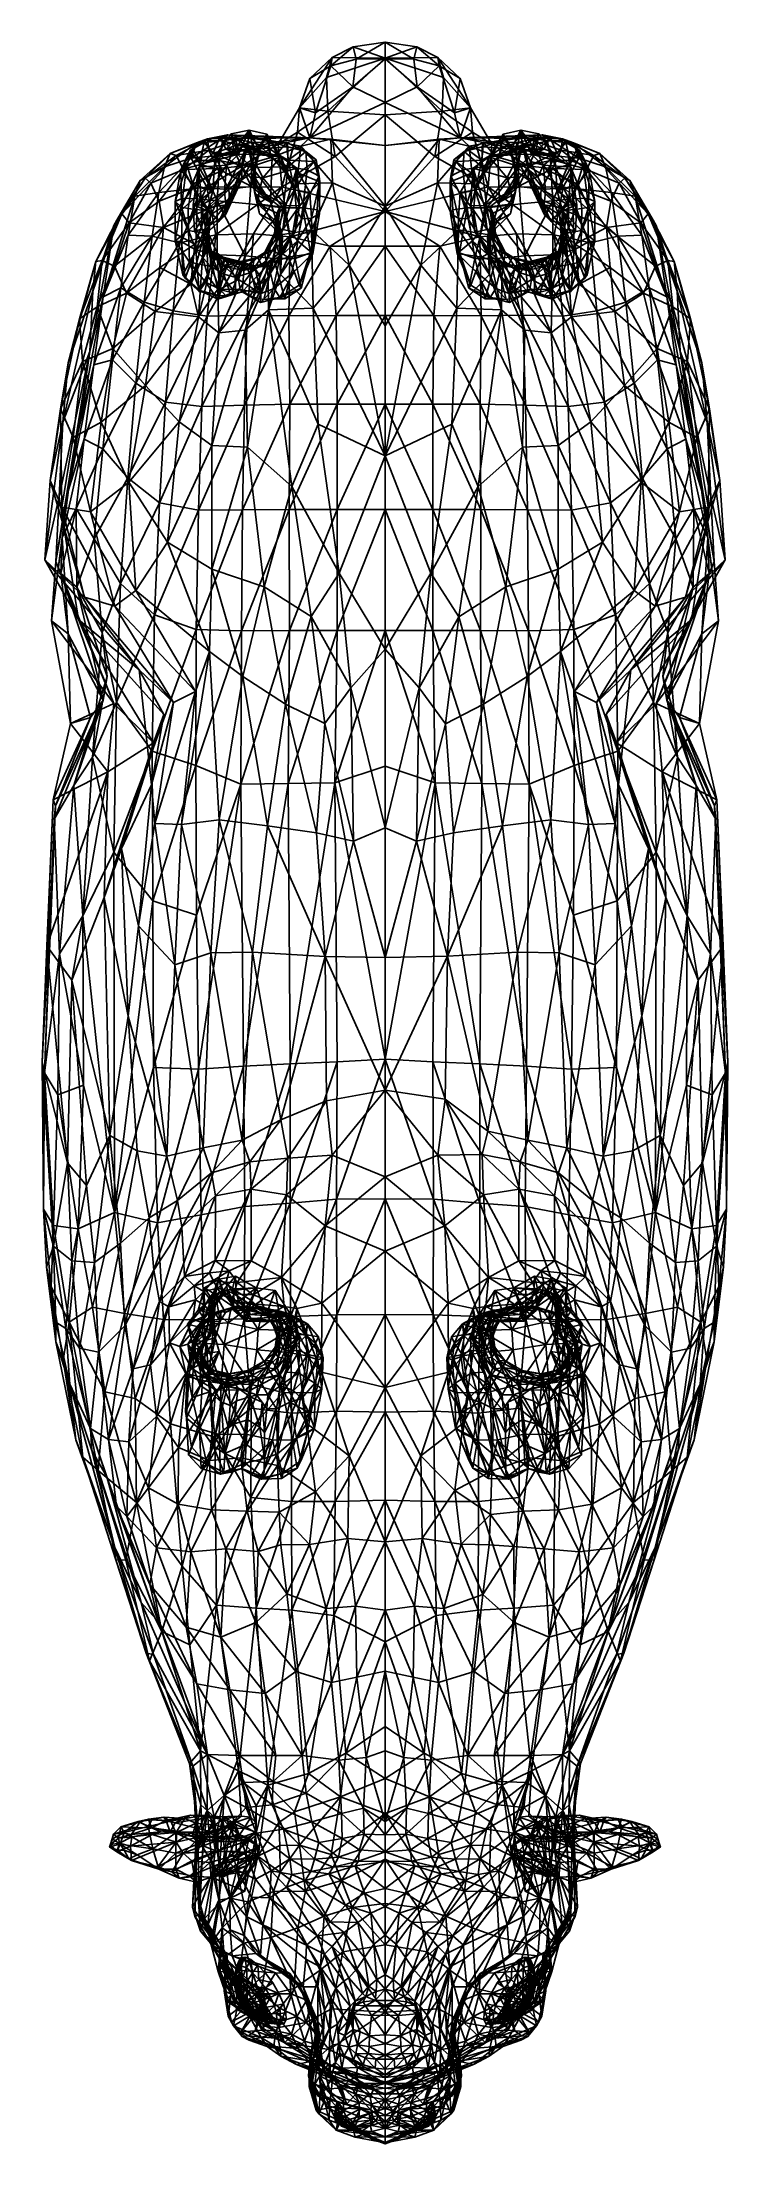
# Model space of a CAD drawing. Extents: x -0.2 to 0.2, y -0.63 to 0.63.
import ezdxf

# ---------------------------------------------------------------- set-up
doc = ezdxf.new("R2010")
doc.units = 0
doc.layers.add('SHEEP$LWO', color=1, linetype='CONTINUOUS')

msp = doc.modelspace()

# ---------------------------------------------------------------- linework, layer by layer
at = {"layer": 'SHEEP$LWO'}
for points in [[(0, 0.6281, 0.5922), (-0.019, 0.6252, 0.5974), (0, 0.6185, 0.6655)], [(-0.019, 0.6252, 0.5974), (0, 0.6281, 0.5922), (-0.0173, 0.6179, 0.5645)], [(0, 0.618, 0.5571), (-0.0173, 0.6179, 0.5645), (0, 0.6281, 0.5922)], [(0.019, 0.6252, 0.5974), (0, 0.6281, 0.5922), (0, 0.6185, 0.6655)], [(0.0173, 0.6179, 0.5645), (0, 0.618, 0.5571), (0, 0.6281, 0.5922)], [(0, 0.6281, 0.5922), (0.019, 0.6252, 0.5974), (0.0173, 0.6179, 0.5645)], [(-0.035, 0.6069, 0.6739), (-0.0315, 0.6189, 0.6414), (-0.0511, 0.5889, 0.6671)], [(-0.045, 0.6064, 0.624), (-0.0511, 0.5889, 0.6671), (-0.0315, 0.6189, 0.6414)], [(-0.0324, 0.6139, 0.5909), (-0.045, 0.6064, 0.624), (-0.0315, 0.6189, 0.6414)], [(-0.035, 0.6069, 0.6739), (0, 0.6185, 0.6655), (-0.0315, 0.6189, 0.6414)], [(-0.035, 0.6069, 0.6739), (-0.0341, 0.5868, 0.7007), (0, 0.6185, 0.6655)], [(0, 0.5846, 0.7128), (0, 0.6185, 0.6655), (-0.0341, 0.5868, 0.7007)], [(-0.0315, 0.6189, 0.6414), (-0.019, 0.6252, 0.5974), (-0.0324, 0.6139, 0.5909)], [(-0.019, 0.6252, 0.5974), (-0.0173, 0.6179, 0.5645), (-0.0324, 0.6139, 0.5909)], [(-0.0173, 0.6179, 0.5645), (-0.0192, 0.6014, 0.5728), (-0.0324, 0.6139, 0.5909)], [(-0.0315, 0.6189, 0.6414), (0, 0.6185, 0.6655), (-0.019, 0.6252, 0.5974)], [(-0.0192, 0.6014, 0.5728), (-0.0173, 0.6179, 0.5645), (0, 0.618, 0.5571)], [(-0.0192, 0.6014, 0.5728), (0, 0.618, 0.5571), (0, 0.5919, 0.5729)], [(0, 0.6185, 0.6655), (0.0315, 0.6189, 0.6414), (0.019, 0.6252, 0.5974)], [(0, 0.6185, 0.6655), (0.035, 0.6069, 0.6739), (0.0315, 0.6189, 0.6414)], [(0, 0.6185, 0.6655), (0, 0.5846, 0.7128), (0.0341, 0.5868, 0.7007)], [(0.0341, 0.5868, 0.7007), (0.035, 0.6069, 0.6739), (0, 0.6185, 0.6655)], [(0.0173, 0.6179, 0.5645), (0.0192, 0.6014, 0.5728), (0, 0.618, 0.5571)], [(0, 0.618, 0.5571), (0.0192, 0.6014, 0.5728), (0, 0.5919, 0.5729)], [(0.0173, 0.6179, 0.5645), (0.019, 0.6252, 0.5974), (0.0324, 0.6139, 0.5909)], [(0.0192, 0.6014, 0.5728), (0.0173, 0.6179, 0.5645), (0.0324, 0.6139, 0.5909)], [(0.019, 0.6252, 0.5974), (0.0315, 0.6189, 0.6414), (0.0324, 0.6139, 0.5909)], [(0.045, 0.6064, 0.624), (0.0324, 0.6139, 0.5909), (0.0315, 0.6189, 0.6414)], [(0.0315, 0.6189, 0.6414), (0.035, 0.6069, 0.6739), (0.0511, 0.5889, 0.6671)], [(0.0511, 0.5889, 0.6671), (0.045, 0.6064, 0.624), (0.0315, 0.6189, 0.6414)], [(-0.035, 0.6069, 0.6739), (-0.0511, 0.5889, 0.6671), (-0.0341, 0.5868, 0.7007)], [(-0.0511, 0.5889, 0.6671), (-0.045, 0.6064, 0.624), (-0.0415, 0.5858, 0.635)], [(-0.0415, 0.5858, 0.635), (-0.045, 0.6064, 0.624), (-0.0324, 0.6139, 0.5909)], [(-0.0192, 0.6014, 0.5728), (-0.0415, 0.5858, 0.635), (-0.0324, 0.6139, 0.5909)], [(0.0415, 0.5858, 0.635), (0.0192, 0.6014, 0.5728), (0.0324, 0.6139, 0.5909)], [(0.045, 0.6064, 0.624), (0.0415, 0.5858, 0.635), (0.0324, 0.6139, 0.5909)], [(0.0511, 0.5889, 0.6671), (0.035, 0.6069, 0.6739), (0.0341, 0.5868, 0.7007)], [(0.045, 0.6064, 0.624), (0.0511, 0.5889, 0.6671), (0.0415, 0.5858, 0.635)], [(0, 0.5919, 0.5729), (-0.0449, 0.5708, 0.6464), (-0.0192, 0.6014, 0.5728)], [(-0.0415, 0.5858, 0.635), (-0.0192, 0.6014, 0.5728), (-0.0449, 0.5708, 0.6464)], [(-0.0449, 0.5708, 0.6464), (0, 0.5919, 0.5729), (0, 0.5662, 0.6352)], [(0.0449, 0.5708, 0.6464), (0, 0.5919, 0.5729), (0.0192, 0.6014, 0.5728)], [(0, 0.5919, 0.5729), (0.0449, 0.5708, 0.6464), (0, 0.5662, 0.6352)], [(0.0192, 0.6014, 0.5728), (0.0415, 0.5858, 0.635), (0.0449, 0.5708, 0.6464)], [(-0.0449, 0.5708, 0.6464), (-0.0638, 0.567, 0.6958), (-0.0511, 0.5889, 0.6671)], [(-0.0638, 0.567, 0.6958), (-0.0522, 0.5742, 0.695), (-0.0511, 0.5889, 0.6671)], [(-0.0522, 0.5742, 0.695), (-0.0341, 0.5868, 0.7007), (-0.0511, 0.5889, 0.6671)], [(-0.0341, 0.5868, 0.7007), (-0.0522, 0.5742, 0.695), (-0.0297, 0.5598, 0.7257)], [(-0.0415, 0.5858, 0.635), (-0.0449, 0.5708, 0.6464), (-0.0511, 0.5889, 0.6671)], [(-0.0341, 0.5868, 0.7007), (-0.0297, 0.5598, 0.7257), (0, 0.5846, 0.7128)], [(0, 0.5846, 0.7128), (-0.0297, 0.5598, 0.7257), (0, 0.5268, 0.7614)], [(0.0297, 0.5598, 0.7257), (0.0341, 0.5868, 0.7007), (0, 0.5846, 0.7128)], [(0.0297, 0.5598, 0.7257), (0, 0.5846, 0.7128), (0, 0.5268, 0.7614)], [(0.0522, 0.5742, 0.695), (0.0341, 0.5868, 0.7007), (0.0297, 0.5598, 0.7257)], [(0.0341, 0.5868, 0.7007), (0.0522, 0.5742, 0.695), (0.0511, 0.5889, 0.6671)], [(0.0449, 0.5708, 0.6464), (0.0415, 0.5858, 0.635), (0.0511, 0.5889, 0.6671)], [(0.0638, 0.567, 0.6958), (0.0449, 0.5708, 0.6464), (0.0511, 0.5889, 0.6671)], [(0.0522, 0.5742, 0.695), (0.0638, 0.567, 0.6958), (0.0511, 0.5889, 0.6671)], [(-0.1158, 0.5587, 0.6429), (-0.1127, 0.5678, 0.5956), (-0.1318, 0.5536, 0.6082)], [(-0.1127, 0.5678, 0.5956), (-0.1283, 0.5615, 0.5615), (-0.1318, 0.5536, 0.6082)], [(-0.1127, 0.5678, 0.5956), (-0.106, 0.5703, 0.5436), (-0.1283, 0.5615, 0.5615)], [(-0.106, 0.5703, 0.5436), (-0.1247, 0.5603, 0.5053), (-0.1283, 0.5615, 0.5615)], [(-0.1247, 0.5603, 0.5053), (-0.106, 0.5703, 0.5436), (-0.1052, 0.5635, 0.4681)], [(-0.1164, 0.5634, 0.0195), (-0.108, 0.5692, 0.0211), (-0.115, 0.5642, 0.0084)], [(-0.1164, 0.5634, 0.0195), (-0.1103, 0.555, 0.049), (-0.108, 0.5692, 0.0211)], [(-0.0941, 0.5727, 0.6369), (-0.1127, 0.5678, 0.5956), (-0.1158, 0.5587, 0.6429)], [(-0.1158, 0.5587, 0.6429), (-0.0995, 0.5604, 0.6703), (-0.0941, 0.5727, 0.6369)], [(-0.108, 0.5692, 0.0211), (-0.1081, 0.568, 0.0076), (-0.115, 0.5642, 0.0084)], [(-0.1081, 0.568, 0.0076), (-0.1107, 0.5573, 0.0016), (-0.115, 0.5642, 0.0084)], [(-0.0941, 0.5727, 0.6369), (-0.106, 0.5703, 0.5436), (-0.1127, 0.5678, 0.5956)], [(-0.0989, 0.5573, 0.0015), (-0.1107, 0.5573, 0.0016), (-0.1081, 0.568, 0.0076)], [(-0.1028, 0.5616, 0.0503), (-0.108, 0.5692, 0.0211), (-0.1103, 0.555, 0.049)], [(-0.1081, 0.568, 0.0076), (-0.108, 0.5692, 0.0211), (-0.097, 0.569, 0.0078)], [(-0.097, 0.569, 0.0078), (-0.0989, 0.5573, 0.0015), (-0.1081, 0.568, 0.0076)], [(-0.0985, 0.5715, 0.0231), (-0.097, 0.569, 0.0078), (-0.108, 0.5692, 0.0211)], [(-0.108, 0.5692, 0.0211), (-0.1028, 0.5616, 0.0503), (-0.0985, 0.5715, 0.0231)], [(-0.0995, 0.5604, 0.6703), (-0.1065, 0.5413, 0.6943), (-0.0638, 0.567, 0.6958)], [(-0.1065, 0.5413, 0.6943), (-0.0616, 0.5415, 0.7386), (-0.0638, 0.567, 0.6958)], [(-0.0449, 0.5708, 0.6464), (-0.106, 0.5703, 0.5436), (-0.0941, 0.5727, 0.6369)], [(-0.1052, 0.5635, 0.4681), (-0.106, 0.5703, 0.5436), (-0.0812, 0.5717, 0.5151)], [(-0.106, 0.5703, 0.5436), (-0.0449, 0.5708, 0.6464), (-0.0812, 0.5717, 0.5151)], [(-0.1052, 0.5635, 0.4681), (-0.0812, 0.5717, 0.5151), (-0.086, 0.554, 0.4101)], [(-0.0951, 0.5642, 0.0528), (-0.0985, 0.5715, 0.0231), (-0.1028, 0.5616, 0.0503)], [(-0.0919, 0.5733, 0.0883), (-0.0876, 0.5611, 0.0611), (-0.1015, 0.5599, 0.0864)], [(-0.0903, 0.5633, 0.1214), (-0.0919, 0.5733, 0.0883), (-0.1015, 0.5599, 0.0864)], [(-0.0941, 0.5727, 0.6369), (-0.0995, 0.5604, 0.6703), (-0.0652, 0.5684, 0.6631)], [(-0.0995, 0.5604, 0.6703), (-0.0638, 0.567, 0.6958), (-0.0652, 0.5684, 0.6631)], [(-0.0793, 0.5531, 0.0075), (-0.0989, 0.5573, 0.0015), (-0.097, 0.569, 0.0078)], [(-0.0985, 0.5715, 0.0231), (-0.0895, 0.5702, 0.0256), (-0.097, 0.569, 0.0078)], [(-0.0985, 0.5715, 0.0231), (-0.0951, 0.5642, 0.0528), (-0.0895, 0.5702, 0.0256)], [(-0.097, 0.569, 0.0078), (-0.0895, 0.5702, 0.0256), (-0.0779, 0.5642, 0.013)], [(-0.0793, 0.5531, 0.0075), (-0.097, 0.569, 0.0078), (-0.0779, 0.5642, 0.013)], [(-0.0951, 0.5642, 0.0528), (-0.0883, 0.5666, 0.0446), (-0.0895, 0.5702, 0.0256)], [(-0.0875, 0.5642, 0.055), (-0.0883, 0.5666, 0.0446), (-0.0951, 0.5642, 0.0528)], [(-0.0941, 0.5727, 0.6369), (-0.0652, 0.5684, 0.6631), (-0.0449, 0.5708, 0.6464)], [(-0.0876, 0.5611, 0.0611), (-0.0919, 0.5733, 0.0883), (-0.0812, 0.5755, 0.0897)], [(-0.0919, 0.5733, 0.0883), (-0.0903, 0.5633, 0.1214), (-0.0812, 0.5755, 0.0897)], [(-0.0903, 0.5633, 0.1214), (-0.082, 0.5667, 0.1239), (-0.0812, 0.5755, 0.0897)], [(-0.082, 0.5667, 0.1239), (-0.0903, 0.5633, 0.1214), (-0.087, 0.5567, 0.1631)], [(-0.0895, 0.5702, 0.0256), (-0.0789, 0.568, 0.0267), (-0.0779, 0.5642, 0.013)], [(-0.0895, 0.5702, 0.0256), (-0.0883, 0.5666, 0.0446), (-0.0789, 0.568, 0.0267)], [(-0.0883, 0.5666, 0.0446), (-0.07, 0.5652, 0.0446), (-0.0789, 0.568, 0.0267)], [(-0.0875, 0.5642, 0.055), (-0.0682, 0.5601, 0.0654), (-0.0883, 0.5666, 0.0446)], [(-0.07, 0.5652, 0.0446), (-0.0883, 0.5666, 0.0446), (-0.0682, 0.5601, 0.0654)], [(-0.0782, 0.5609, 0.0653), (-0.0876, 0.5611, 0.0611), (-0.0812, 0.5755, 0.0897)], [(-0.087, 0.5567, 0.1631), (-0.0856, 0.5519, 0.2091), (-0.082, 0.5667, 0.1239)], [(-0.086, 0.554, 0.4101), (-0.0812, 0.5717, 0.5151), (-0.0675, 0.5593, 0.4534)], [(-0.0856, 0.5519, 0.2091), (-0.0798, 0.5562, 0.2131), (-0.082, 0.5667, 0.1239)], [(-0.082, 0.5667, 0.1239), (-0.075, 0.5633, 0.1231), (-0.0812, 0.5755, 0.0897)], [(-0.0798, 0.5562, 0.2131), (-0.0776, 0.5517, 0.2131), (-0.082, 0.5667, 0.1239)], [(-0.0776, 0.5517, 0.2131), (-0.0772, 0.5569, 0.164), (-0.082, 0.5667, 0.1239)], [(-0.0772, 0.5569, 0.164), (-0.075, 0.5633, 0.1231), (-0.082, 0.5667, 0.1239)], [(-0.0782, 0.5609, 0.0653), (-0.0812, 0.5755, 0.0897), (-0.0707, 0.5731, 0.0907)], [(-0.075, 0.5633, 0.1231), (-0.0707, 0.5731, 0.0907), (-0.0812, 0.5755, 0.0897)], [(-0.0812, 0.5717, 0.5151), (-0.0449, 0.5708, 0.6464), (-0.0502, 0.5659, 0.5323)], [(-0.0812, 0.5717, 0.5151), (-0.0502, 0.5659, 0.5323), (-0.0675, 0.5593, 0.4534)], [(-0.0789, 0.568, 0.0267), (-0.068, 0.5684, 0.0264), (-0.0779, 0.5642, 0.013)], [(-0.07, 0.5652, 0.0446), (-0.068, 0.5684, 0.0264), (-0.0789, 0.568, 0.0267)], [(-0.0707, 0.5731, 0.0907), (-0.0682, 0.5601, 0.0654), (-0.0782, 0.5609, 0.0653)], [(-0.068, 0.5684, 0.0264), (-0.058, 0.5656, 0.0091), (-0.0779, 0.5642, 0.013)], [(-0.058, 0.5656, 0.0091), (-0.0578, 0.5536, 0.0029), (-0.0779, 0.5642, 0.013)], [(-0.0707, 0.5731, 0.0907), (-0.075, 0.5633, 0.1231), (-0.0622, 0.5595, 0.091)], [(-0.0682, 0.5601, 0.0654), (-0.0707, 0.5731, 0.0907), (-0.0622, 0.5595, 0.091)], [(-0.07, 0.5652, 0.0446), (-0.0646, 0.5614, 0.0546), (-0.068, 0.5684, 0.0264)], [(-0.068, 0.5684, 0.0264), (-0.0588, 0.5681, 0.0245), (-0.058, 0.5656, 0.0091)], [(-0.0646, 0.5614, 0.0546), (-0.0588, 0.5681, 0.0245), (-0.068, 0.5684, 0.0264)], [(-0.0675, 0.5593, 0.4534), (-0.0502, 0.5659, 0.5323), (-0.0526, 0.5434, 0.4304)], [(-0.0449, 0.5708, 0.6464), (-0.0652, 0.5684, 0.6631), (-0.0638, 0.567, 0.6958)], [(-0.0646, 0.5614, 0.0546), (-0.0578, 0.5576, 0.0532), (-0.0588, 0.5681, 0.0245)], [(-0.0522, 0.5742, 0.695), (-0.0638, 0.567, 0.6958), (-0.0616, 0.5415, 0.7386)], [(-0.0522, 0.5742, 0.695), (-0.0616, 0.5415, 0.7386), (-0.0297, 0.5598, 0.7257)], [(-0.0588, 0.5681, 0.0245), (-0.0495, 0.5638, 0.0234), (-0.058, 0.5656, 0.0091)], [(-0.0495, 0.5638, 0.0234), (-0.0588, 0.5681, 0.0245), (-0.0578, 0.5576, 0.0532)], [(-0.0473, 0.5627, 0.0096), (-0.058, 0.5656, 0.0091), (-0.0495, 0.5638, 0.0234)], [(-0.0578, 0.5536, 0.0029), (-0.058, 0.5656, 0.0091), (-0.0473, 0.5627, 0.0096)], [(-0.0502, 0.5659, 0.5323), (-0.0313, 0.544, 0.5149), (-0.0526, 0.5434, 0.4304)], [(-0.0449, 0.5708, 0.6464), (-0.0324, 0.57, 0.6038), (-0.0502, 0.5659, 0.5323)], [(-0.0502, 0.5659, 0.5323), (-0.0324, 0.57, 0.6038), (-0.0313, 0.544, 0.5149)], [(-0.0324, 0.57, 0.6038), (-0.0449, 0.5708, 0.6464), (0, 0.5662, 0.6352)], [(0, 0.5301, 0.5782), (-0.0324, 0.57, 0.6038), (0, 0.5662, 0.6352)], [(-0.0324, 0.57, 0.6038), (0, 0.5301, 0.5782), (-0.0313, 0.544, 0.5149)], [(0.0449, 0.5708, 0.6464), (0.0324, 0.57, 0.6038), (0, 0.5662, 0.6352)], [(0.0324, 0.57, 0.6038), (0, 0.5301, 0.5782), (0, 0.5662, 0.6352)], [(0, 0.5301, 0.5782), (0.0324, 0.57, 0.6038), (0.0313, 0.544, 0.5149)], [(0.0616, 0.5415, 0.7386), (0.0522, 0.5742, 0.695), (0.0297, 0.5598, 0.7257)], [(0.0324, 0.57, 0.6038), (0.0502, 0.5659, 0.5323), (0.0313, 0.544, 0.5149)], [(0.0313, 0.544, 0.5149), (0.0502, 0.5659, 0.5323), (0.0526, 0.5434, 0.4304)], [(0.0324, 0.57, 0.6038), (0.0449, 0.5708, 0.6464), (0.0502, 0.5659, 0.5323)], [(0.106, 0.5703, 0.5436), (0.0449, 0.5708, 0.6464), (0.0941, 0.5727, 0.6369)], [(0.0652, 0.5684, 0.6631), (0.0941, 0.5727, 0.6369), (0.0449, 0.5708, 0.6464)], [(0.0449, 0.5708, 0.6464), (0.0812, 0.5717, 0.5151), (0.0502, 0.5659, 0.5323)], [(0.0449, 0.5708, 0.6464), (0.106, 0.5703, 0.5436), (0.0812, 0.5717, 0.5151)], [(0.0652, 0.5684, 0.6631), (0.0449, 0.5708, 0.6464), (0.0638, 0.567, 0.6958)], [(0.058, 0.5656, 0.0091), (0.0473, 0.5627, 0.0096), (0.0495, 0.5638, 0.0234)], [(0.058, 0.5656, 0.0091), (0.0578, 0.5536, 0.0029), (0.0473, 0.5627, 0.0096)], [(0.0495, 0.5638, 0.0234), (0.0588, 0.5681, 0.0245), (0.058, 0.5656, 0.0091)], [(0.0588, 0.5681, 0.0245), (0.0495, 0.5638, 0.0234), (0.0578, 0.5576, 0.0532)], [(0.0502, 0.5659, 0.5323), (0.0812, 0.5717, 0.5151), (0.0675, 0.5593, 0.4534)], [(0.0502, 0.5659, 0.5323), (0.0675, 0.5593, 0.4534), (0.0526, 0.5434, 0.4304)], [(0.0638, 0.567, 0.6958), (0.0522, 0.5742, 0.695), (0.0616, 0.5415, 0.7386)], [(0.0578, 0.5576, 0.0532), (0.0646, 0.5614, 0.0546), (0.0588, 0.5681, 0.0245)], [(0.0578, 0.5536, 0.0029), (0.058, 0.5656, 0.0091), (0.0779, 0.5642, 0.013)], [(0.058, 0.5656, 0.0091), (0.068, 0.5684, 0.0264), (0.0779, 0.5642, 0.013)], [(0.0588, 0.5681, 0.0245), (0.068, 0.5684, 0.0264), (0.058, 0.5656, 0.0091)], [(0.0588, 0.5681, 0.0245), (0.0646, 0.5614, 0.0546), (0.068, 0.5684, 0.0264)], [(0.0616, 0.5415, 0.7386), (0.1065, 0.5413, 0.6943), (0.0638, 0.567, 0.6958)], [(0.0707, 0.5731, 0.0907), (0.0682, 0.5601, 0.0654), (0.0622, 0.5595, 0.091)], [(0.075, 0.5633, 0.1231), (0.0707, 0.5731, 0.0907), (0.0622, 0.5595, 0.091)], [(0.0638, 0.567, 0.6958), (0.0995, 0.5604, 0.6703), (0.0652, 0.5684, 0.6631)], [(0.1065, 0.5413, 0.6943), (0.0995, 0.5604, 0.6703), (0.0638, 0.567, 0.6958)], [(0.0646, 0.5614, 0.0546), (0.07, 0.5652, 0.0446), (0.068, 0.5684, 0.0264)], [(0.0995, 0.5604, 0.6703), (0.0941, 0.5727, 0.6369), (0.0652, 0.5684, 0.6631)], [(0.0812, 0.5717, 0.5151), (0.086, 0.554, 0.4101), (0.0675, 0.5593, 0.4534)], [(0.068, 0.5684, 0.0264), (0.0789, 0.568, 0.0267), (0.0779, 0.5642, 0.013)], [(0.068, 0.5684, 0.0264), (0.07, 0.5652, 0.0446), (0.0789, 0.568, 0.0267)], [(0.0682, 0.5601, 0.0654), (0.0707, 0.5731, 0.0907), (0.0782, 0.5609, 0.0653)], [(0.0682, 0.5601, 0.0654), (0.0875, 0.5642, 0.055), (0.0883, 0.5666, 0.0446)], [(0.0883, 0.5666, 0.0446), (0.07, 0.5652, 0.0446), (0.0682, 0.5601, 0.0654)], [(0.07, 0.5652, 0.0446), (0.0883, 0.5666, 0.0446), (0.0789, 0.568, 0.0267)], [(0.0812, 0.5755, 0.0897), (0.0782, 0.5609, 0.0653), (0.0707, 0.5731, 0.0907)], [(0.0707, 0.5731, 0.0907), (0.075, 0.5633, 0.1231), (0.0812, 0.5755, 0.0897)], [(0.075, 0.5633, 0.1231), (0.082, 0.5667, 0.1239), (0.0812, 0.5755, 0.0897)], [(0.075, 0.5633, 0.1231), (0.0772, 0.5569, 0.164), (0.082, 0.5667, 0.1239)], [(0.0772, 0.5569, 0.164), (0.0776, 0.5517, 0.2131), (0.082, 0.5667, 0.1239)], [(0.0776, 0.5517, 0.2131), (0.0798, 0.5562, 0.2131), (0.082, 0.5667, 0.1239)], [(0.0895, 0.5702, 0.0256), (0.097, 0.569, 0.0078), (0.0779, 0.5642, 0.013)], [(0.0789, 0.568, 0.0267), (0.0895, 0.5702, 0.0256), (0.0779, 0.5642, 0.013)], [(0.097, 0.569, 0.0078), (0.0793, 0.5531, 0.0075), (0.0779, 0.5642, 0.013)], [(0.0876, 0.5611, 0.0611), (0.0782, 0.5609, 0.0653), (0.0812, 0.5755, 0.0897)], [(0.0883, 0.5666, 0.0446), (0.0895, 0.5702, 0.0256), (0.0789, 0.568, 0.0267)], [(0.0989, 0.5573, 0.0015), (0.0793, 0.5531, 0.0075), (0.097, 0.569, 0.0078)], [(0.0798, 0.5562, 0.2131), (0.0856, 0.5519, 0.2091), (0.082, 0.5667, 0.1239)], [(0.0919, 0.5733, 0.0883), (0.0876, 0.5611, 0.0611), (0.0812, 0.5755, 0.0897)], [(0.0903, 0.5633, 0.1214), (0.0919, 0.5733, 0.0883), (0.0812, 0.5755, 0.0897)], [(0.082, 0.5667, 0.1239), (0.0903, 0.5633, 0.1214), (0.0812, 0.5755, 0.0897)], [(0.106, 0.5703, 0.5436), (0.1052, 0.5635, 0.4681), (0.0812, 0.5717, 0.5151)], [(0.0812, 0.5717, 0.5151), (0.1052, 0.5635, 0.4681), (0.086, 0.554, 0.4101)], [(0.0856, 0.5519, 0.2091), (0.087, 0.5567, 0.1631), (0.082, 0.5667, 0.1239)], [(0.0903, 0.5633, 0.1214), (0.082, 0.5667, 0.1239), (0.087, 0.5567, 0.1631)], [(0.0883, 0.5666, 0.0446), (0.0875, 0.5642, 0.055), (0.0951, 0.5642, 0.0528)], [(0.0876, 0.5611, 0.0611), (0.0919, 0.5733, 0.0883), (0.1015, 0.5599, 0.0864)], [(0.0883, 0.5666, 0.0446), (0.0951, 0.5642, 0.0528), (0.0895, 0.5702, 0.0256)], [(0.0895, 0.5702, 0.0256), (0.0985, 0.5715, 0.0231), (0.097, 0.569, 0.0078)], [(0.0951, 0.5642, 0.0528), (0.0985, 0.5715, 0.0231), (0.0895, 0.5702, 0.0256)], [(0.0919, 0.5733, 0.0883), (0.0903, 0.5633, 0.1214), (0.1015, 0.5599, 0.0864)], [(0.106, 0.5703, 0.5436), (0.0941, 0.5727, 0.6369), (0.1127, 0.5678, 0.5956)], [(0.1127, 0.5678, 0.5956), (0.0941, 0.5727, 0.6369), (0.1158, 0.5587, 0.6429)], [(0.0995, 0.5604, 0.6703), (0.1158, 0.5587, 0.6429), (0.0941, 0.5727, 0.6369)], [(0.0985, 0.5715, 0.0231), (0.0951, 0.5642, 0.0528), (0.1028, 0.5616, 0.0503)], [(0.097, 0.569, 0.0078), (0.0985, 0.5715, 0.0231), (0.108, 0.5692, 0.0211)], [(0.108, 0.5692, 0.0211), (0.1081, 0.568, 0.0076), (0.097, 0.569, 0.0078)], [(0.0989, 0.5573, 0.0015), (0.097, 0.569, 0.0078), (0.1081, 0.568, 0.0076)], [(0.1028, 0.5616, 0.0503), (0.108, 0.5692, 0.0211), (0.0985, 0.5715, 0.0231)], [(0.1107, 0.5573, 0.0016), (0.0989, 0.5573, 0.0015), (0.1081, 0.568, 0.0076)], [(0.108, 0.5692, 0.0211), (0.1028, 0.5616, 0.0503), (0.1103, 0.555, 0.049)], [(0.106, 0.5703, 0.5436), (0.1247, 0.5603, 0.5053), (0.1052, 0.5635, 0.4681)], [(0.106, 0.5703, 0.5436), (0.1127, 0.5678, 0.5956), (0.1283, 0.5615, 0.5615)], [(0.1247, 0.5603, 0.5053), (0.106, 0.5703, 0.5436), (0.1283, 0.5615, 0.5615)], [(0.108, 0.5692, 0.0211), (0.1164, 0.5634, 0.0195), (0.115, 0.5642, 0.0084)], [(0.1081, 0.568, 0.0076), (0.108, 0.5692, 0.0211), (0.115, 0.5642, 0.0084)], [(0.1103, 0.555, 0.049), (0.1164, 0.5634, 0.0195), (0.108, 0.5692, 0.0211)], [(0.1107, 0.5573, 0.0016), (0.1081, 0.568, 0.0076), (0.115, 0.5642, 0.0084)], [(0.1127, 0.5678, 0.5956), (0.1158, 0.5587, 0.6429), (0.1318, 0.5536, 0.6082)], [(0.1283, 0.5615, 0.5615), (0.1127, 0.5678, 0.5956), (0.1318, 0.5536, 0.6082)], [(-0.1463, 0.5454, 0.5693), (-0.1494, 0.5361, 0.6097), (-0.1318, 0.5536, 0.6082)], [(-0.1494, 0.5361, 0.6097), (-0.1351, 0.5383, 0.6471), (-0.1318, 0.5536, 0.6082)], [(-0.1433, 0.5468, 0.5222), (-0.1463, 0.5454, 0.5693), (-0.1283, 0.5615, 0.5615)], [(-0.1463, 0.5454, 0.5693), (-0.1318, 0.5536, 0.6082), (-0.1283, 0.5615, 0.5615)], [(-0.1433, 0.5468, 0.5222), (-0.1283, 0.5615, 0.5615), (-0.1247, 0.5603, 0.5053)], [(-0.14, 0.5438, 0.4719), (-0.1433, 0.5468, 0.5222), (-0.1247, 0.5603, 0.5053)], [(-0.14, 0.5438, 0.4719), (-0.1247, 0.5603, 0.5053), (-0.1205, 0.552, 0.4433)], [(-0.1158, 0.5587, 0.6429), (-0.1318, 0.5536, 0.6082), (-0.1351, 0.5383, 0.6471)], [(-0.1351, 0.5383, 0.6471), (-0.1065, 0.5413, 0.6943), (-0.1158, 0.5587, 0.6429)], [(-0.1209, 0.5348, 0.0056), (-0.1253, 0.5328, 0.0194), (-0.1184, 0.5548, 0.0067)], [(-0.1253, 0.5328, 0.0194), (-0.122, 0.5518, 0.0193), (-0.1184, 0.5548, 0.0067)], [(-0.1052, 0.5635, 0.4681), (-0.1205, 0.552, 0.4433), (-0.1247, 0.5603, 0.5053)], [(-0.1184, 0.5548, 0.0067), (-0.122, 0.5518, 0.0193), (-0.115, 0.5642, 0.0084)], [(-0.122, 0.5518, 0.0193), (-0.1164, 0.5634, 0.0195), (-0.115, 0.5642, 0.0084)], [(-0.1164, 0.5634, 0.0195), (-0.122, 0.5518, 0.0193), (-0.1103, 0.555, 0.049)], [(-0.1153, 0.5432, 0.0513), (-0.1103, 0.555, 0.049), (-0.122, 0.5518, 0.0193)], [(-0.1122, 0.5345, 0.0001), (-0.1209, 0.5348, 0.0056), (-0.1184, 0.5548, 0.0067)], [(-0.1052, 0.5635, 0.4681), (-0.1, 0.5526, 0.3984), (-0.1205, 0.552, 0.4433)], [(-0.1107, 0.5573, 0.0016), (-0.1184, 0.5548, 0.0067), (-0.115, 0.5642, 0.0084)], [(-0.1107, 0.5573, 0.0016), (-0.1122, 0.5345, 0.0001), (-0.1184, 0.5548, 0.0067)], [(-0.1158, 0.5587, 0.6429), (-0.1065, 0.5413, 0.6943), (-0.0995, 0.5604, 0.6703)], [(-0.1103, 0.555, 0.049), (-0.1153, 0.5432, 0.0513), (-0.0972, 0.5514, 0.0609)], [(-0.1112, 0.5533, 0.0858), (-0.1028, 0.5393, 0.0665), (-0.1146, 0.5308, 0.0874)], [(-0.1112, 0.5533, 0.0858), (-0.1146, 0.5308, 0.0874), (-0.1096, 0.5306, 0.126)], [(-0.1002, 0.5332, 0), (-0.1122, 0.5345, 0.0001), (-0.1107, 0.5573, 0.0016)], [(-0.1028, 0.5393, 0.0665), (-0.1112, 0.5533, 0.0858), (-0.1015, 0.5599, 0.0864)], [(-0.0947, 0.5545, 0.1217), (-0.1015, 0.5599, 0.0864), (-0.1112, 0.5533, 0.0858)], [(-0.1096, 0.5306, 0.126), (-0.0947, 0.5545, 0.1217), (-0.1112, 0.5533, 0.0858)], [(-0.0989, 0.5573, 0.0015), (-0.1002, 0.5332, 0), (-0.1107, 0.5573, 0.0016)], [(-0.1028, 0.5616, 0.0503), (-0.1103, 0.555, 0.049), (-0.0876, 0.5611, 0.0611)], [(-0.1103, 0.555, 0.049), (-0.0972, 0.5514, 0.0609), (-0.0876, 0.5611, 0.0611)], [(-0.0959, 0.5389, 0.167), (-0.0947, 0.5545, 0.1217), (-0.1096, 0.5306, 0.126)], [(-0.086, 0.554, 0.4101), (-0.1, 0.5526, 0.3984), (-0.1052, 0.5635, 0.4681)], [(-0.0951, 0.5642, 0.0528), (-0.1028, 0.5616, 0.0503), (-0.0876, 0.5611, 0.0611)], [(-0.0972, 0.5514, 0.0609), (-0.1028, 0.5393, 0.0665), (-0.1015, 0.5599, 0.0864)], [(-0.0947, 0.5545, 0.1217), (-0.0903, 0.5633, 0.1214), (-0.1015, 0.5599, 0.0864)], [(-0.0876, 0.5611, 0.0611), (-0.0972, 0.5514, 0.0609), (-0.1015, 0.5599, 0.0864)], [(-0.1002, 0.5332, 0), (-0.0989, 0.5573, 0.0015), (-0.0793, 0.5531, 0.0075)], [(-0.081, 0.5315, 0.0061), (-0.1002, 0.5332, 0), (-0.0793, 0.5531, 0.0075)], [(-0.086, 0.554, 0.4101), (-0.0797, 0.5417, 0.3367), (-0.1, 0.5526, 0.3984)], [(-0.0947, 0.5545, 0.1217), (-0.0959, 0.5389, 0.167), (-0.0913, 0.5473, 0.1641)], [(-0.0875, 0.5642, 0.055), (-0.0951, 0.5642, 0.0528), (-0.0876, 0.5611, 0.0611)], [(-0.087, 0.5567, 0.1631), (-0.0903, 0.5633, 0.1214), (-0.0947, 0.5545, 0.1217)], [(-0.0947, 0.5545, 0.1217), (-0.0913, 0.5473, 0.1641), (-0.087, 0.5567, 0.1631)], [(-0.087, 0.5567, 0.1631), (-0.0913, 0.5473, 0.1641), (-0.0856, 0.5519, 0.2091)], [(-0.0875, 0.5642, 0.055), (-0.0876, 0.5611, 0.0611), (-0.0782, 0.5609, 0.0653)], [(-0.0682, 0.5601, 0.0654), (-0.0875, 0.5642, 0.055), (-0.0782, 0.5609, 0.0653)], [(-0.086, 0.554, 0.4101), (-0.0675, 0.5593, 0.4534), (-0.0684, 0.5324, 0.3363)], [(-0.0684, 0.5324, 0.3363), (-0.0797, 0.5417, 0.3367), (-0.086, 0.554, 0.4101)], [(-0.0798, 0.5562, 0.2131), (-0.0856, 0.5519, 0.2091), (-0.0856, 0.5459, 0.2672)], [(-0.0856, 0.5459, 0.2672), (-0.0797, 0.55, 0.2681), (-0.0798, 0.5562, 0.2131)], [(-0.0608, 0.529, 0.0014), (-0.081, 0.5315, 0.0061), (-0.0793, 0.5531, 0.0075)], [(-0.0771, 0.5461, 0.2678), (-0.0776, 0.5517, 0.2131), (-0.0798, 0.5562, 0.2131)], [(-0.0798, 0.5562, 0.2131), (-0.0797, 0.55, 0.2681), (-0.0771, 0.5461, 0.2678)], [(-0.0578, 0.5536, 0.0029), (-0.0793, 0.5531, 0.0075), (-0.0779, 0.5642, 0.013)], [(-0.0578, 0.5536, 0.0029), (-0.0608, 0.529, 0.0014), (-0.0793, 0.5531, 0.0075)], [(-0.0772, 0.5569, 0.164), (-0.0776, 0.5517, 0.2131), (-0.0788, 0.5429, 0.2131)], [(-0.0788, 0.5429, 0.2131), (-0.0787, 0.5475, 0.1652), (-0.0772, 0.5569, 0.164)], [(-0.0772, 0.5569, 0.164), (-0.0787, 0.5475, 0.1652), (-0.0767, 0.5547, 0.1236)], [(-0.073, 0.5469, 0.1266), (-0.0767, 0.5547, 0.1236), (-0.0787, 0.5475, 0.1652)], [(-0.0767, 0.5547, 0.1236), (-0.075, 0.5633, 0.1231), (-0.0772, 0.5569, 0.164)], [(-0.075, 0.5633, 0.1231), (-0.0767, 0.5547, 0.1236), (-0.0622, 0.5595, 0.091)], [(-0.0767, 0.5547, 0.1236), (-0.073, 0.5469, 0.1266), (-0.0622, 0.5595, 0.091)], [(-0.073, 0.5469, 0.1266), (-0.0526, 0.5528, 0.0927), (-0.0622, 0.5595, 0.091)], [(-0.0682, 0.5601, 0.0654), (-0.0646, 0.5614, 0.0546), (-0.07, 0.5652, 0.0446)], [(-0.0675, 0.5593, 0.4534), (-0.0526, 0.5434, 0.4304), (-0.0684, 0.5324, 0.3363)], [(-0.0646, 0.5614, 0.0546), (-0.0682, 0.5601, 0.0654), (-0.0592, 0.5497, 0.0669)], [(-0.0592, 0.5497, 0.0669), (-0.0682, 0.5601, 0.0654), (-0.0622, 0.5595, 0.091)], [(-0.0578, 0.5576, 0.0532), (-0.0646, 0.5614, 0.0546), (-0.0592, 0.5497, 0.0669)], [(-0.0526, 0.5528, 0.0927), (-0.054, 0.5398, 0.0678), (-0.0622, 0.5595, 0.091)], [(-0.054, 0.5398, 0.0678), (-0.0592, 0.5497, 0.0669), (-0.0622, 0.5595, 0.091)], [(-0.0616, 0.5415, 0.7386), (0, 0.5268, 0.7614), (-0.0297, 0.5598, 0.7257)], [(-0.0608, 0.529, 0.0014), (-0.0578, 0.5536, 0.0029), (-0.0465, 0.5518, 0.0038)], [(-0.0578, 0.5576, 0.0532), (-0.0592, 0.5497, 0.0669), (-0.054, 0.5398, 0.0678)], [(-0.0495, 0.5638, 0.0234), (-0.0578, 0.5576, 0.0532), (-0.0424, 0.5568, 0.0221)], [(-0.0465, 0.5518, 0.0038), (-0.0578, 0.5536, 0.0029), (-0.0473, 0.5627, 0.0096)], [(-0.0516, 0.5497, 0.053), (-0.0578, 0.5576, 0.0532), (-0.054, 0.5398, 0.0678)], [(-0.0578, 0.5576, 0.0532), (-0.0516, 0.5497, 0.053), (-0.0424, 0.5568, 0.0221)], [(-0.0424, 0.5568, 0.0221), (-0.0516, 0.5497, 0.053), (-0.039, 0.5446, 0.0221)], [(-0.0473, 0.5627, 0.0096), (-0.0495, 0.5638, 0.0234), (-0.0412, 0.5578, 0.0109)], [(-0.0495, 0.5638, 0.0234), (-0.0424, 0.5568, 0.0221), (-0.0412, 0.5578, 0.0109)], [(-0.0465, 0.5518, 0.0038), (-0.0473, 0.5627, 0.0096), (-0.0412, 0.5578, 0.0109)], [(-0.0394, 0.5479, 0.0094), (-0.0465, 0.5518, 0.0038), (-0.0412, 0.5578, 0.0109)], [(-0.0424, 0.5568, 0.0221), (-0.039, 0.5446, 0.0221), (-0.0412, 0.5578, 0.0109)], [(-0.039, 0.5446, 0.0221), (-0.0394, 0.5479, 0.0094), (-0.0412, 0.5578, 0.0109)], [(0, 0.5268, 0.7614), (0.0616, 0.5415, 0.7386), (0.0297, 0.5598, 0.7257)], [(0.039, 0.5446, 0.0221), (0.0424, 0.5568, 0.0221), (0.0412, 0.5578, 0.0109)], [(0.0394, 0.5479, 0.0094), (0.039, 0.5446, 0.0221), (0.0412, 0.5578, 0.0109)], [(0.0516, 0.5497, 0.053), (0.0424, 0.5568, 0.0221), (0.039, 0.5446, 0.0221)], [(0.0465, 0.5518, 0.0038), (0.0394, 0.5479, 0.0094), (0.0412, 0.5578, 0.0109)], [(0.0495, 0.5638, 0.0234), (0.0473, 0.5627, 0.0096), (0.0412, 0.5578, 0.0109)], [(0.0424, 0.5568, 0.0221), (0.0495, 0.5638, 0.0234), (0.0412, 0.5578, 0.0109)], [(0.0473, 0.5627, 0.0096), (0.0465, 0.5518, 0.0038), (0.0412, 0.5578, 0.0109)], [(0.0578, 0.5576, 0.0532), (0.0495, 0.5638, 0.0234), (0.0424, 0.5568, 0.0221)], [(0.0516, 0.5497, 0.053), (0.0578, 0.5576, 0.0532), (0.0424, 0.5568, 0.0221)], [(0.0578, 0.5536, 0.0029), (0.0465, 0.5518, 0.0038), (0.0473, 0.5627, 0.0096)], [(0.0578, 0.5536, 0.0029), (0.0608, 0.529, 0.0014), (0.0465, 0.5518, 0.0038)], [(0.0578, 0.5576, 0.0532), (0.0516, 0.5497, 0.053), (0.054, 0.5398, 0.0678)], [(0.054, 0.5398, 0.0678), (0.0526, 0.5528, 0.0927), (0.0622, 0.5595, 0.091)], [(0.0526, 0.5528, 0.0927), (0.073, 0.5469, 0.1266), (0.0622, 0.5595, 0.091)], [(0.0526, 0.5434, 0.4304), (0.0675, 0.5593, 0.4534), (0.0684, 0.5324, 0.3363)], [(0.0592, 0.5497, 0.0669), (0.054, 0.5398, 0.0678), (0.0622, 0.5595, 0.091)], [(0.0592, 0.5497, 0.0669), (0.0578, 0.5576, 0.0532), (0.054, 0.5398, 0.0678)], [(0.0793, 0.5531, 0.0075), (0.0578, 0.5536, 0.0029), (0.0779, 0.5642, 0.013)], [(0.0646, 0.5614, 0.0546), (0.0578, 0.5576, 0.0532), (0.0592, 0.5497, 0.0669)], [(0.0608, 0.529, 0.0014), (0.0578, 0.5536, 0.0029), (0.0793, 0.5531, 0.0075)], [(0.0682, 0.5601, 0.0654), (0.0646, 0.5614, 0.0546), (0.0592, 0.5497, 0.0669)], [(0.0682, 0.5601, 0.0654), (0.0592, 0.5497, 0.0669), (0.0622, 0.5595, 0.091)], [(0.081, 0.5315, 0.0061), (0.0608, 0.529, 0.0014), (0.0793, 0.5531, 0.0075)], [(0.0767, 0.5547, 0.1236), (0.075, 0.5633, 0.1231), (0.0622, 0.5595, 0.091)], [(0.073, 0.5469, 0.1266), (0.0767, 0.5547, 0.1236), (0.0622, 0.5595, 0.091)], [(0.0646, 0.5614, 0.0546), (0.0682, 0.5601, 0.0654), (0.07, 0.5652, 0.0446)], [(0.0675, 0.5593, 0.4534), (0.086, 0.554, 0.4101), (0.0684, 0.5324, 0.3363)], [(0.0875, 0.5642, 0.055), (0.0682, 0.5601, 0.0654), (0.0782, 0.5609, 0.0653)], [(0.0797, 0.5417, 0.3367), (0.0684, 0.5324, 0.3363), (0.086, 0.554, 0.4101)], [(0.0767, 0.5547, 0.1236), (0.073, 0.5469, 0.1266), (0.0787, 0.5475, 0.1652)], [(0.075, 0.5633, 0.1231), (0.0767, 0.5547, 0.1236), (0.0772, 0.5569, 0.164)], [(0.0787, 0.5475, 0.1652), (0.0772, 0.5569, 0.164), (0.0767, 0.5547, 0.1236)], [(0.0776, 0.5517, 0.2131), (0.0771, 0.5461, 0.2678), (0.0798, 0.5562, 0.2131)], [(0.0797, 0.55, 0.2681), (0.0798, 0.5562, 0.2131), (0.0771, 0.5461, 0.2678)], [(0.0776, 0.5517, 0.2131), (0.0772, 0.5569, 0.164), (0.0788, 0.5429, 0.2131)], [(0.0787, 0.5475, 0.1652), (0.0788, 0.5429, 0.2131), (0.0772, 0.5569, 0.164)], [(0.0876, 0.5611, 0.0611), (0.0875, 0.5642, 0.055), (0.0782, 0.5609, 0.0653)], [(0.0989, 0.5573, 0.0015), (0.1002, 0.5332, 0), (0.0793, 0.5531, 0.0075)], [(0.1002, 0.5332, 0), (0.081, 0.5315, 0.0061), (0.0793, 0.5531, 0.0075)], [(0.0797, 0.55, 0.2681), (0.0856, 0.5459, 0.2672), (0.0798, 0.5562, 0.2131)], [(0.0797, 0.5417, 0.3367), (0.086, 0.554, 0.4101), (0.1, 0.5526, 0.3984)], [(0.0856, 0.5519, 0.2091), (0.0798, 0.5562, 0.2131), (0.0856, 0.5459, 0.2672)], [(0.0913, 0.5473, 0.1641), (0.087, 0.5567, 0.1631), (0.0856, 0.5519, 0.2091)], [(0.1, 0.5526, 0.3984), (0.086, 0.554, 0.4101), (0.1052, 0.5635, 0.4681)], [(0.0903, 0.5633, 0.1214), (0.087, 0.5567, 0.1631), (0.0947, 0.5545, 0.1217)], [(0.0913, 0.5473, 0.1641), (0.0947, 0.5545, 0.1217), (0.087, 0.5567, 0.1631)], [(0.0951, 0.5642, 0.0528), (0.0875, 0.5642, 0.055), (0.0876, 0.5611, 0.0611)], [(0.1028, 0.5616, 0.0503), (0.0951, 0.5642, 0.0528), (0.0876, 0.5611, 0.0611)], [(0.1103, 0.555, 0.049), (0.1028, 0.5616, 0.0503), (0.0876, 0.5611, 0.0611)], [(0.0972, 0.5514, 0.0609), (0.1103, 0.555, 0.049), (0.0876, 0.5611, 0.0611)], [(0.0972, 0.5514, 0.0609), (0.0876, 0.5611, 0.0611), (0.1015, 0.5599, 0.0864)], [(0.0903, 0.5633, 0.1214), (0.0947, 0.5545, 0.1217), (0.1015, 0.5599, 0.0864)], [(0.0959, 0.5389, 0.167), (0.0947, 0.5545, 0.1217), (0.0913, 0.5473, 0.1641)], [(0.1015, 0.5599, 0.0864), (0.0947, 0.5545, 0.1217), (0.1112, 0.5533, 0.0858)], [(0.0947, 0.5545, 0.1217), (0.1096, 0.5306, 0.126), (0.1112, 0.5533, 0.0858)], [(0.0947, 0.5545, 0.1217), (0.0959, 0.5389, 0.167), (0.1096, 0.5306, 0.126)], [(0.1028, 0.5393, 0.0665), (0.0972, 0.5514, 0.0609), (0.1015, 0.5599, 0.0864)], [(0.1153, 0.5432, 0.0513), (0.1103, 0.555, 0.049), (0.0972, 0.5514, 0.0609)], [(0.1002, 0.5332, 0), (0.0989, 0.5573, 0.0015), (0.1107, 0.5573, 0.0016)], [(0.1065, 0.5413, 0.6943), (0.1158, 0.5587, 0.6429), (0.0995, 0.5604, 0.6703)], [(0.1, 0.5526, 0.3984), (0.1052, 0.5635, 0.4681), (0.1205, 0.552, 0.4433)], [(0.1122, 0.5345, 0.0001), (0.1002, 0.5332, 0), (0.1107, 0.5573, 0.0016)], [(0.1112, 0.5533, 0.0858), (0.1028, 0.5393, 0.0665), (0.1015, 0.5599, 0.0864)], [(0.1028, 0.5393, 0.0665), (0.1112, 0.5533, 0.0858), (0.1146, 0.5308, 0.0874)], [(0.1205, 0.552, 0.4433), (0.1052, 0.5635, 0.4681), (0.1247, 0.5603, 0.5053)], [(0.1065, 0.5413, 0.6943), (0.1351, 0.5383, 0.6471), (0.1158, 0.5587, 0.6429)], [(0.1146, 0.5308, 0.0874), (0.1112, 0.5533, 0.0858), (0.1096, 0.5306, 0.126)], [(0.122, 0.5518, 0.0193), (0.1164, 0.5634, 0.0195), (0.1103, 0.555, 0.049)], [(0.1103, 0.555, 0.049), (0.1153, 0.5432, 0.0513), (0.122, 0.5518, 0.0193)], [(0.1184, 0.5548, 0.0067), (0.1107, 0.5573, 0.0016), (0.115, 0.5642, 0.0084)], [(0.1122, 0.5345, 0.0001), (0.1107, 0.5573, 0.0016), (0.1184, 0.5548, 0.0067)], [(0.1209, 0.5348, 0.0056), (0.1122, 0.5345, 0.0001), (0.1184, 0.5548, 0.0067)], [(0.122, 0.5518, 0.0193), (0.1184, 0.5548, 0.0067), (0.115, 0.5642, 0.0084)], [(0.1164, 0.5634, 0.0195), (0.122, 0.5518, 0.0193), (0.115, 0.5642, 0.0084)], [(0.1318, 0.5536, 0.6082), (0.1158, 0.5587, 0.6429), (0.1351, 0.5383, 0.6471)], [(0.1253, 0.5328, 0.0194), (0.1209, 0.5348, 0.0056), (0.1184, 0.5548, 0.0067)], [(0.122, 0.5518, 0.0193), (0.1253, 0.5328, 0.0194), (0.1184, 0.5548, 0.0067)], [(0.1247, 0.5603, 0.5053), (0.14, 0.5438, 0.4719), (0.1205, 0.552, 0.4433)], [(0.1283, 0.5615, 0.5615), (0.1433, 0.5468, 0.5222), (0.1247, 0.5603, 0.5053)], [(0.1433, 0.5468, 0.5222), (0.14, 0.5438, 0.4719), (0.1247, 0.5603, 0.5053)], [(0.1463, 0.5454, 0.5693), (0.1433, 0.5468, 0.5222), (0.1283, 0.5615, 0.5615)], [(0.1318, 0.5536, 0.6082), (0.1463, 0.5454, 0.5693), (0.1283, 0.5615, 0.5615)], [(0.1494, 0.5361, 0.6097), (0.1463, 0.5454, 0.5693), (0.1318, 0.5536, 0.6082)], [(0.1351, 0.5383, 0.6471), (0.1494, 0.5361, 0.6097), (0.1318, 0.5536, 0.6082)], [(-0.1594, 0.523, 0.5253), (-0.162, 0.5184, 0.5658), (-0.1463, 0.5454, 0.5693)], [(-0.162, 0.5184, 0.5658), (-0.1494, 0.5361, 0.6097), (-0.1463, 0.5454, 0.5693)], [(-0.1572, 0.5255, 0.4819), (-0.1594, 0.523, 0.5253), (-0.1433, 0.5468, 0.5222)], [(-0.1594, 0.523, 0.5253), (-0.1463, 0.5454, 0.5693), (-0.1433, 0.5468, 0.5222)], [(-0.14, 0.5438, 0.4719), (-0.1572, 0.5255, 0.4819), (-0.1433, 0.5468, 0.5222)], [(-0.1529, 0.52, 0.4372), (-0.1572, 0.5255, 0.4819), (-0.14, 0.5438, 0.4719)], [(-0.1529, 0.52, 0.4372), (-0.14, 0.5438, 0.4719), (-0.1349, 0.533, 0.4176)], [(-0.1349, 0.533, 0.4176), (-0.14, 0.5438, 0.4719), (-0.1205, 0.552, 0.4433)], [(-0.1228, 0.5082, 0.7077), (-0.1065, 0.5413, 0.6943), (-0.1391, 0.5121, 0.6788)], [(-0.1065, 0.5413, 0.6943), (-0.1351, 0.5383, 0.6471), (-0.1391, 0.5121, 0.6788)], [(-0.1349, 0.533, 0.4176), (-0.1205, 0.552, 0.4433), (-0.1146, 0.541, 0.384)], [(-0.1323, 0.5172, 0.3774), (-0.1349, 0.533, 0.4176), (-0.1146, 0.541, 0.384)], [(-0.1323, 0.5172, 0.3774), (-0.1146, 0.541, 0.384), (-0.1056, 0.5282, 0.3325)], [(-0.1253, 0.5328, 0.0194), (-0.1215, 0.5295, 0.0388), (-0.122, 0.5518, 0.0193)], [(-0.101, 0.513, 0.7311), (-0.1065, 0.5413, 0.6943), (-0.1228, 0.5082, 0.7077)], [(-0.1215, 0.5295, 0.0388), (-0.1153, 0.5432, 0.0513), (-0.122, 0.5518, 0.0193)], [(-0.1215, 0.5295, 0.0388), (-0.1177, 0.5287, 0.0547), (-0.1153, 0.5432, 0.0513)], [(-0.1, 0.5526, 0.3984), (-0.1146, 0.541, 0.384), (-0.1205, 0.552, 0.4433)], [(-0.1153, 0.5432, 0.0513), (-0.1177, 0.5287, 0.0547), (-0.1061, 0.5272, 0.0651)], [(-0.1153, 0.5432, 0.0513), (-0.1028, 0.5393, 0.0665), (-0.0972, 0.5514, 0.0609)], [(-0.1153, 0.5432, 0.0513), (-0.1061, 0.5272, 0.0651), (-0.1028, 0.5393, 0.0665)], [(-0.1, 0.5526, 0.3984), (-0.0933, 0.5402, 0.3353), (-0.1146, 0.541, 0.384)], [(-0.0933, 0.5402, 0.3353), (-0.1056, 0.5282, 0.3325), (-0.1146, 0.541, 0.384)], [(-0.0616, 0.5415, 0.7386), (-0.1065, 0.5413, 0.6943), (-0.101, 0.513, 0.7311)], [(-0.101, 0.513, 0.7311), (-0.0786, 0.5135, 0.7486), (-0.0616, 0.5415, 0.7386)], [(-0.0797, 0.5417, 0.3367), (-0.0933, 0.5402, 0.3353), (-0.1, 0.5526, 0.3984)], [(-0.0953, 0.5249, 0.2626), (-0.0993, 0.5209, 0.3104), (-0.0856, 0.5459, 0.2672)], [(-0.0993, 0.5209, 0.3104), (-0.093, 0.5343, 0.3172), (-0.0856, 0.5459, 0.2672)], [(-0.0959, 0.5389, 0.167), (-0.0952, 0.5309, 0.2128), (-0.0856, 0.5519, 0.2091)], [(-0.0856, 0.5519, 0.2091), (-0.0913, 0.5473, 0.1641), (-0.0959, 0.5389, 0.167)], [(-0.0856, 0.5519, 0.2091), (-0.0952, 0.5309, 0.2128), (-0.0953, 0.5249, 0.2626)], [(-0.0953, 0.5249, 0.2626), (-0.0856, 0.5459, 0.2672), (-0.0856, 0.5519, 0.2091)], [(-0.0856, 0.5459, 0.2672), (-0.0933, 0.5402, 0.3353), (-0.0797, 0.55, 0.2681)], [(-0.0933, 0.5402, 0.3353), (-0.0797, 0.5417, 0.3367), (-0.0797, 0.55, 0.2681)], [(-0.093, 0.5343, 0.3172), (-0.0933, 0.5402, 0.3353), (-0.0856, 0.5459, 0.2672)], [(-0.0797, 0.5417, 0.3367), (-0.0684, 0.5324, 0.3363), (-0.0797, 0.55, 0.2681)], [(-0.0684, 0.5324, 0.3363), (-0.0771, 0.5461, 0.2678), (-0.0797, 0.55, 0.2681)], [(-0.0788, 0.5429, 0.2131), (-0.0776, 0.5517, 0.2131), (-0.0777, 0.5377, 0.2663)], [(-0.0751, 0.5393, 0.1688), (-0.0787, 0.5475, 0.1652), (-0.0788, 0.5429, 0.2131)], [(-0.0749, 0.5255, 0.2642), (-0.076, 0.5315, 0.2143), (-0.0788, 0.5429, 0.2131)], [(-0.0788, 0.5429, 0.2131), (-0.0777, 0.5377, 0.2663), (-0.0749, 0.5255, 0.2642)], [(-0.0788, 0.5429, 0.2131), (-0.076, 0.5315, 0.2143), (-0.0751, 0.5393, 0.1688)], [(-0.0751, 0.5393, 0.1688), (-0.073, 0.5469, 0.1266), (-0.0787, 0.5475, 0.1652)], [(-0.0566, 0.5117, 0.7607), (-0.0616, 0.5415, 0.7386), (-0.0786, 0.5135, 0.7486)], [(-0.0776, 0.5517, 0.2131), (-0.0771, 0.5461, 0.2678), (-0.0777, 0.5377, 0.2663)], [(-0.0684, 0.5324, 0.3363), (-0.0777, 0.5377, 0.2663), (-0.0771, 0.5461, 0.2678)], [(-0.0592, 0.5304, 0.1317), (-0.073, 0.5469, 0.1266), (-0.0751, 0.5393, 0.1688)], [(-0.0526, 0.5528, 0.0927), (-0.073, 0.5469, 0.1266), (-0.0592, 0.5304, 0.1317)], [(-0.0623, 0.5129, 0.3341), (-0.0684, 0.5324, 0.3363), (-0.0526, 0.5434, 0.4304)], [(-0.0439, 0.5159, 0.42), (-0.0623, 0.5129, 0.3341), (-0.0526, 0.5434, 0.4304)], [(0, 0.5268, 0.7614), (-0.0616, 0.5415, 0.7386), (-0.0566, 0.5117, 0.7607)], [(-0.049, 0.529, 0.0022), (-0.0608, 0.529, 0.0014), (-0.0465, 0.5518, 0.0038)], [(-0.0592, 0.5304, 0.1317), (-0.0511, 0.5302, 0.095), (-0.0526, 0.5528, 0.0927)], [(-0.054, 0.5398, 0.0678), (-0.0526, 0.5528, 0.0927), (-0.0511, 0.5302, 0.095)], [(-0.045, 0.5382, 0.0446), (-0.0516, 0.5497, 0.053), (-0.054, 0.5398, 0.0678)], [(-0.0439, 0.5159, 0.42), (-0.0526, 0.5434, 0.4304), (-0.0313, 0.544, 0.5149)], [(-0.045, 0.5382, 0.0446), (-0.039, 0.5446, 0.0221), (-0.0516, 0.5497, 0.053)], [(-0.049, 0.529, 0.0022), (-0.0465, 0.5518, 0.0038), (-0.0394, 0.5479, 0.0094)], [(-0.0405, 0.5278, 0.0083), (-0.049, 0.529, 0.0022), (-0.0394, 0.5479, 0.0094)], [(-0.045, 0.5382, 0.0446), (-0.0439, 0.5229, 0.0414), (-0.039, 0.5446, 0.0221)], [(-0.0439, 0.5229, 0.0414), (-0.0392, 0.5254, 0.0224), (-0.039, 0.5446, 0.0221)], [(-0.0215, 0.4947, 0.4977), (-0.0439, 0.5159, 0.42), (-0.0313, 0.544, 0.5149)], [(-0.0392, 0.5254, 0.0224), (-0.0405, 0.5278, 0.0083), (-0.0394, 0.5479, 0.0094)], [(-0.039, 0.5446, 0.0221), (-0.0392, 0.5254, 0.0224), (-0.0394, 0.5479, 0.0094)], [(-0.0215, 0.4947, 0.4977), (-0.0313, 0.544, 0.5149), (0, 0.5301, 0.5782)], [(0.0313, 0.544, 0.5149), (0.0215, 0.4947, 0.4977), (0, 0.5301, 0.5782)], [(0.0616, 0.5415, 0.7386), (0, 0.5268, 0.7614), (0.0566, 0.5117, 0.7607)], [(0.0439, 0.5159, 0.42), (0.0215, 0.4947, 0.4977), (0.0313, 0.544, 0.5149)], [(0.0526, 0.5434, 0.4304), (0.0439, 0.5159, 0.42), (0.0313, 0.544, 0.5149)], [(0.039, 0.5446, 0.0221), (0.045, 0.5382, 0.0446), (0.0516, 0.5497, 0.053)], [(0.0392, 0.5254, 0.0224), (0.039, 0.5446, 0.0221), (0.0394, 0.5479, 0.0094)], [(0.0439, 0.5229, 0.0414), (0.045, 0.5382, 0.0446), (0.039, 0.5446, 0.0221)], [(0.0392, 0.5254, 0.0224), (0.0439, 0.5229, 0.0414), (0.039, 0.5446, 0.0221)], [(0.0405, 0.5278, 0.0083), (0.0392, 0.5254, 0.0224), (0.0394, 0.5479, 0.0094)], [(0.0465, 0.5518, 0.0038), (0.049, 0.529, 0.0022), (0.0394, 0.5479, 0.0094)], [(0.049, 0.529, 0.0022), (0.0405, 0.5278, 0.0083), (0.0394, 0.5479, 0.0094)], [(0.0623, 0.5129, 0.3341), (0.0439, 0.5159, 0.42), (0.0526, 0.5434, 0.4304)], [(0.0516, 0.5497, 0.053), (0.045, 0.5382, 0.0446), (0.054, 0.5398, 0.0678)], [(0.0608, 0.529, 0.0014), (0.049, 0.529, 0.0022), (0.0465, 0.5518, 0.0038)], [(0.0526, 0.5528, 0.0927), (0.054, 0.5398, 0.0678), (0.0511, 0.5302, 0.095)], [(0.0511, 0.5302, 0.095), (0.0592, 0.5304, 0.1317), (0.0526, 0.5528, 0.0927)], [(0.073, 0.5469, 0.1266), (0.0526, 0.5528, 0.0927), (0.0592, 0.5304, 0.1317)], [(0.0684, 0.5324, 0.3363), (0.0623, 0.5129, 0.3341), (0.0526, 0.5434, 0.4304)], [(0.0616, 0.5415, 0.7386), (0.0566, 0.5117, 0.7607), (0.0786, 0.5135, 0.7486)], [(0.073, 0.5469, 0.1266), (0.0592, 0.5304, 0.1317), (0.0751, 0.5393, 0.1688)], [(0.1065, 0.5413, 0.6943), (0.0616, 0.5415, 0.7386), (0.101, 0.513, 0.7311)], [(0.0786, 0.5135, 0.7486), (0.101, 0.513, 0.7311), (0.0616, 0.5415, 0.7386)], [(0.0684, 0.5324, 0.3363), (0.0797, 0.5417, 0.3367), (0.0797, 0.55, 0.2681)], [(0.0771, 0.5461, 0.2678), (0.0684, 0.5324, 0.3363), (0.0797, 0.55, 0.2681)], [(0.0777, 0.5377, 0.2663), (0.0684, 0.5324, 0.3363), (0.0771, 0.5461, 0.2678)], [(0.073, 0.5469, 0.1266), (0.0751, 0.5393, 0.1688), (0.0787, 0.5475, 0.1652)], [(0.076, 0.5315, 0.2143), (0.0749, 0.5255, 0.2642), (0.0788, 0.5429, 0.2131)], [(0.0777, 0.5377, 0.2663), (0.0788, 0.5429, 0.2131), (0.0749, 0.5255, 0.2642)], [(0.0787, 0.5475, 0.1652), (0.0751, 0.5393, 0.1688), (0.0788, 0.5429, 0.2131)], [(0.076, 0.5315, 0.2143), (0.0788, 0.5429, 0.2131), (0.0751, 0.5393, 0.1688)], [(0.0771, 0.5461, 0.2678), (0.0776, 0.5517, 0.2131), (0.0777, 0.5377, 0.2663)], [(0.0776, 0.5517, 0.2131), (0.0788, 0.5429, 0.2131), (0.0777, 0.5377, 0.2663)], [(0.0933, 0.5402, 0.3353), (0.0797, 0.5417, 0.3367), (0.1, 0.5526, 0.3984)], [(0.0933, 0.5402, 0.3353), (0.0856, 0.5459, 0.2672), (0.0797, 0.55, 0.2681)], [(0.0797, 0.5417, 0.3367), (0.0933, 0.5402, 0.3353), (0.0797, 0.55, 0.2681)], [(0.0952, 0.5309, 0.2128), (0.0856, 0.5519, 0.2091), (0.0953, 0.5249, 0.2626)], [(0.0856, 0.5459, 0.2672), (0.0953, 0.5249, 0.2626), (0.0856, 0.5519, 0.2091)], [(0.0952, 0.5309, 0.2128), (0.0959, 0.5389, 0.167), (0.0856, 0.5519, 0.2091)], [(0.0913, 0.5473, 0.1641), (0.0856, 0.5519, 0.2091), (0.0959, 0.5389, 0.167)], [(0.0933, 0.5402, 0.3353), (0.093, 0.5343, 0.3172), (0.0856, 0.5459, 0.2672)], [(0.0993, 0.5209, 0.3104), (0.0953, 0.5249, 0.2626), (0.0856, 0.5459, 0.2672)], [(0.093, 0.5343, 0.3172), (0.0993, 0.5209, 0.3104), (0.0856, 0.5459, 0.2672)], [(0.0933, 0.5402, 0.3353), (0.1, 0.5526, 0.3984), (0.1146, 0.541, 0.384)], [(0.1056, 0.5282, 0.3325), (0.0933, 0.5402, 0.3353), (0.1146, 0.541, 0.384)], [(0.1028, 0.5393, 0.0665), (0.1153, 0.5432, 0.0513), (0.0972, 0.5514, 0.0609)], [(0.1146, 0.541, 0.384), (0.1, 0.5526, 0.3984), (0.1205, 0.552, 0.4433)], [(0.1065, 0.5413, 0.6943), (0.101, 0.513, 0.7311), (0.1228, 0.5082, 0.7077)], [(0.1061, 0.5272, 0.0651), (0.1153, 0.5432, 0.0513), (0.1028, 0.5393, 0.0665)], [(0.1146, 0.541, 0.384), (0.1323, 0.5172, 0.3774), (0.1056, 0.5282, 0.3325)], [(0.1177, 0.5287, 0.0547), (0.1153, 0.5432, 0.0513), (0.1061, 0.5272, 0.0651)], [(0.1065, 0.5413, 0.6943), (0.1228, 0.5082, 0.7077), (0.1391, 0.5121, 0.6788)], [(0.1351, 0.5383, 0.6471), (0.1065, 0.5413, 0.6943), (0.1391, 0.5121, 0.6788)], [(0.1205, 0.552, 0.4433), (0.1349, 0.533, 0.4176), (0.1146, 0.541, 0.384)], [(0.1349, 0.533, 0.4176), (0.1323, 0.5172, 0.3774), (0.1146, 0.541, 0.384)], [(0.1153, 0.5432, 0.0513), (0.1215, 0.5295, 0.0388), (0.122, 0.5518, 0.0193)], [(0.1177, 0.5287, 0.0547), (0.1215, 0.5295, 0.0388), (0.1153, 0.5432, 0.0513)], [(0.14, 0.5438, 0.4719), (0.1349, 0.533, 0.4176), (0.1205, 0.552, 0.4433)], [(0.1215, 0.5295, 0.0388), (0.1253, 0.5328, 0.0194), (0.122, 0.5518, 0.0193)], [(0.14, 0.5438, 0.4719), (0.1529, 0.52, 0.4372), (0.1349, 0.533, 0.4176)], [(0.1572, 0.5255, 0.4819), (0.14, 0.5438, 0.4719), (0.1433, 0.5468, 0.5222)], [(0.1572, 0.5255, 0.4819), (0.1529, 0.52, 0.4372), (0.14, 0.5438, 0.4719)], [(0.1594, 0.523, 0.5253), (0.1572, 0.5255, 0.4819), (0.1433, 0.5468, 0.5222)], [(0.1463, 0.5454, 0.5693), (0.1594, 0.523, 0.5253), (0.1433, 0.5468, 0.5222)], [(0.162, 0.5184, 0.5658), (0.1594, 0.523, 0.5253), (0.1463, 0.5454, 0.5693)], [(0.1494, 0.5361, 0.6097), (0.162, 0.5184, 0.5658), (0.1463, 0.5454, 0.5693)], [(-0.162, 0.5184, 0.5658), (-0.1685, 0.4759, 0.6283), (-0.1494, 0.5361, 0.6097)], [(-0.1494, 0.5361, 0.6097), (-0.1685, 0.4759, 0.6283), (-0.1535, 0.5128, 0.6432)], [(-0.1494, 0.5361, 0.6097), (-0.1535, 0.5128, 0.6432), (-0.1351, 0.5383, 0.6471)], [(-0.1535, 0.5128, 0.6432), (-0.1391, 0.5121, 0.6788), (-0.1351, 0.5383, 0.6471)], [(-0.1323, 0.5172, 0.3774), (-0.1529, 0.52, 0.4372), (-0.1349, 0.533, 0.4176)], [(-0.1323, 0.5172, 0.3774), (-0.1056, 0.5282, 0.3325), (-0.1136, 0.5073, 0.3289)], [(-0.1215, 0.5088, 0.0057), (-0.1254, 0.5093, 0.0182), (-0.1209, 0.5348, 0.0056)], [(-0.1253, 0.5328, 0.0194), (-0.1209, 0.5348, 0.0056), (-0.1254, 0.5093, 0.0182)], [(-0.1254, 0.5093, 0.0182), (-0.1174, 0.5154, 0.0561), (-0.1253, 0.5328, 0.0194)], [(-0.1215, 0.5295, 0.0388), (-0.1253, 0.5328, 0.0194), (-0.1174, 0.5154, 0.0561)], [(-0.1209, 0.5348, 0.0056), (-0.1122, 0.5345, 0.0001), (-0.1215, 0.5088, 0.0057)], [(-0.1122, 0.5345, 0.0001), (-0.113, 0.504, 0.0011), (-0.1215, 0.5088, 0.0057)], [(-0.1177, 0.5287, 0.0547), (-0.1215, 0.5295, 0.0388), (-0.1174, 0.5154, 0.0561)], [(-0.1177, 0.5287, 0.0547), (-0.1174, 0.5154, 0.0561), (-0.1061, 0.5272, 0.0651)], [(-0.1028, 0.5393, 0.0665), (-0.1061, 0.5272, 0.0651), (-0.1146, 0.5308, 0.0874)], [(-0.1138, 0.5151, 0.0901), (-0.1146, 0.5308, 0.0874), (-0.1061, 0.5272, 0.0651)], [(-0.1138, 0.5151, 0.0901), (-0.1095, 0.5163, 0.1278), (-0.1146, 0.5308, 0.0874)], [(-0.1095, 0.5163, 0.1278), (-0.1096, 0.5306, 0.126), (-0.1146, 0.5308, 0.0874)], [(-0.1136, 0.5073, 0.3289), (-0.1056, 0.5282, 0.3325), (-0.1083, 0.5122, 0.3038)], [(-0.1122, 0.5345, 0.0001), (-0.1002, 0.5332, 0), (-0.113, 0.504, 0.0011)], [(-0.1002, 0.5332, 0), (-0.1003, 0.501, 0.001), (-0.113, 0.504, 0.0011)], [(-0.1096, 0.5306, 0.126), (-0.1066, 0.529, 0.1694), (-0.0959, 0.5389, 0.167)], [(-0.1096, 0.5306, 0.126), (-0.1095, 0.5163, 0.1278), (-0.1071, 0.5157, 0.1709)], [(-0.1071, 0.5157, 0.1709), (-0.1066, 0.529, 0.1694), (-0.1096, 0.5306, 0.126)], [(-0.1056, 0.5282, 0.3325), (-0.0993, 0.5209, 0.3104), (-0.1083, 0.5122, 0.3038)], [(-0.1071, 0.5157, 0.1709), (-0.1052, 0.5127, 0.2141), (-0.1066, 0.529, 0.1694)], [(-0.0952, 0.5309, 0.2128), (-0.0959, 0.5389, 0.167), (-0.1066, 0.529, 0.1694)], [(-0.1043, 0.5248, 0.2129), (-0.0952, 0.5309, 0.2128), (-0.1066, 0.529, 0.1694)], [(-0.1052, 0.5127, 0.2141), (-0.1043, 0.5248, 0.2129), (-0.1066, 0.529, 0.1694)], [(-0.0933, 0.5402, 0.3353), (-0.093, 0.5343, 0.3172), (-0.1056, 0.5282, 0.3325)], [(-0.0993, 0.5209, 0.3104), (-0.1056, 0.5282, 0.3325), (-0.093, 0.5343, 0.3172)], [(-0.0953, 0.5249, 0.2626), (-0.0952, 0.5309, 0.2128), (-0.1054, 0.518, 0.2594)], [(-0.0952, 0.5309, 0.2128), (-0.1043, 0.5248, 0.2129), (-0.1054, 0.518, 0.2594)], [(-0.1003, 0.501, 0.001), (-0.1002, 0.5332, 0), (-0.0835, 0.5003, 0.0067)], [(-0.1002, 0.5332, 0), (-0.081, 0.5315, 0.0061), (-0.0835, 0.5003, 0.0067)], [(-0.081, 0.5315, 0.0061), (-0.0608, 0.529, 0.0014), (-0.0835, 0.5003, 0.0067)], [(-0.0608, 0.529, 0.0014), (-0.0664, 0.4988, 0.0021), (-0.0835, 0.5003, 0.0067)], [(-0.0684, 0.5324, 0.3363), (-0.0623, 0.5129, 0.3341), (-0.0777, 0.5377, 0.2663)], [(-0.0623, 0.5129, 0.3341), (-0.0749, 0.5255, 0.2642), (-0.0777, 0.5377, 0.2663)], [(-0.0751, 0.5393, 0.1688), (-0.076, 0.5315, 0.2143), (-0.0626, 0.5297, 0.1736)], [(-0.0646, 0.5258, 0.2163), (-0.076, 0.5315, 0.2143), (-0.0633, 0.5191, 0.2629)], [(-0.076, 0.5315, 0.2143), (-0.0749, 0.5255, 0.2642), (-0.0633, 0.5191, 0.2629)], [(-0.076, 0.5315, 0.2143), (-0.0646, 0.5258, 0.2163), (-0.0626, 0.5297, 0.1736)], [(-0.0751, 0.5393, 0.1688), (-0.0626, 0.5297, 0.1736), (-0.0592, 0.5304, 0.1317)], [(-0.0664, 0.4988, 0.0021), (-0.0608, 0.529, 0.0014), (-0.0536, 0.4988, 0.0031)], [(-0.0646, 0.5258, 0.2163), (-0.0661, 0.5137, 0.2175), (-0.0626, 0.5297, 0.1736)], [(-0.0661, 0.5137, 0.2175), (-0.0642, 0.5163, 0.175), (-0.0626, 0.5297, 0.1736)], [(-0.0642, 0.5163, 0.175), (-0.0611, 0.5161, 0.1333), (-0.0592, 0.5304, 0.1317)], [(-0.0592, 0.5304, 0.1317), (-0.0626, 0.5297, 0.1736), (-0.0642, 0.5163, 0.175)], [(-0.0592, 0.5304, 0.1317), (-0.0611, 0.5161, 0.1333), (-0.0511, 0.5302, 0.095)], [(-0.0611, 0.5161, 0.1333), (-0.0536, 0.5145, 0.0974), (-0.0511, 0.5302, 0.095)], [(-0.0608, 0.529, 0.0014), (-0.049, 0.529, 0.0022), (-0.0536, 0.4988, 0.0031)], [(-0.0496, 0.5224, 0.0603), (-0.0529, 0.5277, 0.0688), (-0.0552, 0.5133, 0.0712)], [(-0.0536, 0.5145, 0.0974), (-0.0552, 0.5133, 0.0712), (-0.0529, 0.5277, 0.0688)], [(-0.045, 0.5382, 0.0446), (-0.054, 0.5398, 0.0678), (-0.0529, 0.5277, 0.0688)], [(-0.0529, 0.5277, 0.0688), (-0.054, 0.5398, 0.0678), (-0.0511, 0.5302, 0.095)], [(-0.0529, 0.5277, 0.0688), (-0.0511, 0.5302, 0.095), (-0.0536, 0.5145, 0.0974)], [(-0.0536, 0.4988, 0.0031), (-0.049, 0.529, 0.0022), (-0.0445, 0.5021, 0.0084)], [(-0.0496, 0.5224, 0.0603), (-0.045, 0.5382, 0.0446), (-0.0529, 0.5277, 0.0688)], [(-0.0439, 0.5229, 0.0414), (-0.045, 0.5382, 0.0446), (-0.0496, 0.5224, 0.0603)], [(-0.049, 0.529, 0.0022), (-0.0405, 0.5278, 0.0083), (-0.0445, 0.5021, 0.0084)], [(-0.0445, 0.5021, 0.0084), (-0.0405, 0.5278, 0.0083), (-0.0432, 0.5017, 0.0214)], [(-0.0392, 0.5254, 0.0224), (-0.0432, 0.5017, 0.0214), (-0.0405, 0.5278, 0.0083)], [(-0.0215, 0.4947, 0.4977), (0, 0.5301, 0.5782), (0, 0.4586, 0.5336)], [(0, 0.5301, 0.5782), (0.0215, 0.4947, 0.4977), (0, 0.4586, 0.5336)], [(0.0432, 0.5017, 0.0214), (0.0392, 0.5254, 0.0224), (0.0405, 0.5278, 0.0083)], [(0.0405, 0.5278, 0.0083), (0.049, 0.529, 0.0022), (0.0445, 0.5021, 0.0084)], [(0.0405, 0.5278, 0.0083), (0.0445, 0.5021, 0.0084), (0.0432, 0.5017, 0.0214)], [(0.045, 0.5382, 0.0446), (0.0439, 0.5229, 0.0414), (0.0496, 0.5224, 0.0603)], [(0.049, 0.529, 0.0022), (0.0536, 0.4988, 0.0031), (0.0445, 0.5021, 0.0084)], [(0.054, 0.5398, 0.0678), (0.045, 0.5382, 0.0446), (0.0529, 0.5277, 0.0688)], [(0.045, 0.5382, 0.0446), (0.0496, 0.5224, 0.0603), (0.0529, 0.5277, 0.0688)], [(0.049, 0.529, 0.0022), (0.0608, 0.529, 0.0014), (0.0536, 0.4988, 0.0031)], [(0.0529, 0.5277, 0.0688), (0.0496, 0.5224, 0.0603), (0.0552, 0.5133, 0.0712)], [(0.054, 0.5398, 0.0678), (0.0529, 0.5277, 0.0688), (0.0511, 0.5302, 0.095)], [(0.0611, 0.5161, 0.1333), (0.0592, 0.5304, 0.1317), (0.0511, 0.5302, 0.095)], [(0.0511, 0.5302, 0.095), (0.0529, 0.5277, 0.0688), (0.0536, 0.5145, 0.0974)], [(0.0536, 0.5145, 0.0974), (0.0611, 0.5161, 0.1333), (0.0511, 0.5302, 0.095)], [(0.0552, 0.5133, 0.0712), (0.0536, 0.5145, 0.0974), (0.0529, 0.5277, 0.0688)], [(0.0608, 0.529, 0.0014), (0.0664, 0.4988, 0.0021), (0.0536, 0.4988, 0.0031)], [(0.0626, 0.5297, 0.1736), (0.0751, 0.5393, 0.1688), (0.0592, 0.5304, 0.1317)], [(0.0611, 0.5161, 0.1333), (0.0642, 0.5163, 0.175), (0.0592, 0.5304, 0.1317)], [(0.0626, 0.5297, 0.1736), (0.0592, 0.5304, 0.1317), (0.0642, 0.5163, 0.175)], [(0.0608, 0.529, 0.0014), (0.081, 0.5315, 0.0061), (0.0835, 0.5003, 0.0067)], [(0.0664, 0.4988, 0.0021), (0.0608, 0.529, 0.0014), (0.0835, 0.5003, 0.0067)], [(0.0623, 0.5129, 0.3341), (0.0684, 0.5324, 0.3363), (0.0777, 0.5377, 0.2663)], [(0.0749, 0.5255, 0.2642), (0.0623, 0.5129, 0.3341), (0.0777, 0.5377, 0.2663)], [(0.076, 0.5315, 0.2143), (0.0751, 0.5393, 0.1688), (0.0626, 0.5297, 0.1736)], [(0.0646, 0.5258, 0.2163), (0.076, 0.5315, 0.2143), (0.0626, 0.5297, 0.1736)], [(0.0661, 0.5137, 0.2175), (0.0646, 0.5258, 0.2163), (0.0626, 0.5297, 0.1736)], [(0.0642, 0.5163, 0.175), (0.0661, 0.5137, 0.2175), (0.0626, 0.5297, 0.1736)], [(0.076, 0.5315, 0.2143), (0.0646, 0.5258, 0.2163), (0.0633, 0.5191, 0.2629)], [(0.0749, 0.5255, 0.2642), (0.076, 0.5315, 0.2143), (0.0633, 0.5191, 0.2629)], [(0.081, 0.5315, 0.0061), (0.1002, 0.5332, 0), (0.0835, 0.5003, 0.0067)], [(0.1002, 0.5332, 0), (0.1003, 0.501, 0.001), (0.0835, 0.5003, 0.0067)], [(0.093, 0.5343, 0.3172), (0.0933, 0.5402, 0.3353), (0.1056, 0.5282, 0.3325)], [(0.1056, 0.5282, 0.3325), (0.0993, 0.5209, 0.3104), (0.093, 0.5343, 0.3172)], [(0.0959, 0.5389, 0.167), (0.0952, 0.5309, 0.2128), (0.1066, 0.529, 0.1694)], [(0.0952, 0.5309, 0.2128), (0.1043, 0.5248, 0.2129), (0.1066, 0.529, 0.1694)], [(0.0952, 0.5309, 0.2128), (0.0953, 0.5249, 0.2626), (0.1054, 0.518, 0.2594)], [(0.1043, 0.5248, 0.2129), (0.0952, 0.5309, 0.2128), (0.1054, 0.518, 0.2594)], [(0.1066, 0.529, 0.1694), (0.1096, 0.5306, 0.126), (0.0959, 0.5389, 0.167)], [(0.0993, 0.5209, 0.3104), (0.1056, 0.5282, 0.3325), (0.1083, 0.5122, 0.3038)], [(0.1002, 0.5332, 0), (0.1122, 0.5345, 0.0001), (0.113, 0.504, 0.0011)], [(0.1003, 0.501, 0.001), (0.1002, 0.5332, 0), (0.113, 0.504, 0.0011)], [(0.1061, 0.5272, 0.0651), (0.1028, 0.5393, 0.0665), (0.1146, 0.5308, 0.0874)], [(0.1043, 0.5248, 0.2129), (0.1052, 0.5127, 0.2141), (0.1066, 0.529, 0.1694)], [(0.1052, 0.5127, 0.2141), (0.1071, 0.5157, 0.1709), (0.1066, 0.529, 0.1694)], [(0.1056, 0.5282, 0.3325), (0.1136, 0.5073, 0.3289), (0.1083, 0.5122, 0.3038)], [(0.1056, 0.5282, 0.3325), (0.1323, 0.5172, 0.3774), (0.1136, 0.5073, 0.3289)], [(0.1146, 0.5308, 0.0874), (0.1138, 0.5151, 0.0901), (0.1061, 0.5272, 0.0651)], [(0.1174, 0.5154, 0.0561), (0.1177, 0.5287, 0.0547), (0.1061, 0.5272, 0.0651)], [(0.1066, 0.529, 0.1694), (0.1071, 0.5157, 0.1709), (0.1096, 0.5306, 0.126)], [(0.1095, 0.5163, 0.1278), (0.1096, 0.5306, 0.126), (0.1071, 0.5157, 0.1709)], [(0.1095, 0.5163, 0.1278), (0.1138, 0.5151, 0.0901), (0.1146, 0.5308, 0.0874)], [(0.1096, 0.5306, 0.126), (0.1095, 0.5163, 0.1278), (0.1146, 0.5308, 0.0874)], [(0.1122, 0.5345, 0.0001), (0.1209, 0.5348, 0.0056), (0.1215, 0.5088, 0.0057)], [(0.113, 0.504, 0.0011), (0.1122, 0.5345, 0.0001), (0.1215, 0.5088, 0.0057)], [(0.1174, 0.5154, 0.0561), (0.1254, 0.5093, 0.0182), (0.1253, 0.5328, 0.0194)], [(0.1253, 0.5328, 0.0194), (0.1215, 0.5295, 0.0388), (0.1174, 0.5154, 0.0561)], [(0.1215, 0.5295, 0.0388), (0.1177, 0.5287, 0.0547), (0.1174, 0.5154, 0.0561)], [(0.1254, 0.5093, 0.0182), (0.1215, 0.5088, 0.0057), (0.1209, 0.5348, 0.0056)], [(0.1209, 0.5348, 0.0056), (0.1253, 0.5328, 0.0194), (0.1254, 0.5093, 0.0182)], [(0.1529, 0.52, 0.4372), (0.1323, 0.5172, 0.3774), (0.1349, 0.533, 0.4176)], [(0.1535, 0.5128, 0.6432), (0.1494, 0.5361, 0.6097), (0.1351, 0.5383, 0.6471)], [(0.1391, 0.5121, 0.6788), (0.1535, 0.5128, 0.6432), (0.1351, 0.5383, 0.6471)], [(0.1685, 0.4759, 0.6283), (0.162, 0.5184, 0.5658), (0.1494, 0.5361, 0.6097)], [(0.1685, 0.4759, 0.6283), (0.1494, 0.5361, 0.6097), (0.1535, 0.5128, 0.6432)], [(-0.1745, 0.4792, 0.5175), (-0.1763, 0.4432, 0.5653), (-0.162, 0.5184, 0.5658)], [(-0.162, 0.5184, 0.5658), (-0.1763, 0.4432, 0.5653), (-0.1685, 0.4759, 0.6283)], [(-0.1727, 0.4969, 0.4808), (-0.1745, 0.4792, 0.5175), (-0.1594, 0.523, 0.5253)], [(-0.1745, 0.4792, 0.5175), (-0.162, 0.5184, 0.5658), (-0.1594, 0.523, 0.5253)], [(-0.1691, 0.4976, 0.4431), (-0.1727, 0.4969, 0.4808), (-0.1572, 0.5255, 0.4819)], [(-0.1572, 0.5255, 0.4819), (-0.1727, 0.4969, 0.4808), (-0.1594, 0.523, 0.5253)], [(-0.1529, 0.52, 0.4372), (-0.1691, 0.4976, 0.4431), (-0.1572, 0.5255, 0.4819)], [(-0.1616, 0.4941, 0.4089), (-0.1691, 0.4976, 0.4431), (-0.1529, 0.52, 0.4372)], [(-0.1616, 0.4941, 0.4089), (-0.1529, 0.52, 0.4372), (-0.1323, 0.5172, 0.3774)], [(-0.1616, 0.4941, 0.4089), (-0.1323, 0.5172, 0.3774), (-0.1544, 0.478, 0.3755)], [(-0.1544, 0.478, 0.3755), (-0.1323, 0.5172, 0.3774), (-0.1346, 0.4934, 0.3554)], [(-0.1346, 0.4934, 0.3554), (-0.1323, 0.5172, 0.3774), (-0.1136, 0.5073, 0.3289)], [(-0.1174, 0.5154, 0.0561), (-0.1254, 0.5093, 0.0182), (-0.1169, 0.4965, 0.0356)], [(-0.1174, 0.5154, 0.0561), (-0.1052, 0.5134, 0.0682), (-0.1061, 0.5272, 0.0651)], [(-0.1174, 0.5154, 0.0561), (-0.1128, 0.5035, 0.0576), (-0.1052, 0.5134, 0.0682)], [(-0.1174, 0.5154, 0.0561), (-0.1169, 0.4965, 0.0356), (-0.1128, 0.5035, 0.0576)], [(-0.1061, 0.5272, 0.0651), (-0.1052, 0.5134, 0.0682), (-0.1138, 0.5151, 0.0901)], [(-0.1053, 0.5037, 0.1294), (-0.1095, 0.5163, 0.1278), (-0.1138, 0.5151, 0.0901)], [(-0.1138, 0.5151, 0.0901), (-0.1052, 0.5134, 0.0682), (-0.1053, 0.5021, 0.0938)], [(-0.1138, 0.5151, 0.0901), (-0.1053, 0.5021, 0.0938), (-0.1053, 0.5037, 0.1294)], [(-0.1071, 0.5157, 0.1709), (-0.1095, 0.5163, 0.1278), (-0.1037, 0.5032, 0.1716)], [(-0.1095, 0.5163, 0.1278), (-0.1053, 0.5037, 0.1294), (-0.1037, 0.5032, 0.1716)], [(-0.1064, 0.5067, 0.2594), (-0.1091, 0.4994, 0.2987), (-0.1054, 0.518, 0.2594)], [(-0.1091, 0.4994, 0.2987), (-0.1083, 0.5122, 0.3038), (-0.1054, 0.518, 0.2594)], [(-0.1083, 0.5122, 0.3038), (-0.0993, 0.5209, 0.3104), (-0.0953, 0.5249, 0.2626)], [(-0.0953, 0.5249, 0.2626), (-0.1054, 0.518, 0.2594), (-0.1083, 0.5122, 0.3038)], [(-0.1043, 0.5012, 0.2151), (-0.1052, 0.5127, 0.2141), (-0.1071, 0.5157, 0.1709)], [(-0.1071, 0.5157, 0.1709), (-0.1037, 0.5032, 0.1716), (-0.1043, 0.5012, 0.2151)], [(-0.1043, 0.5248, 0.2129), (-0.1052, 0.5127, 0.2141), (-0.1064, 0.5067, 0.2594)], [(-0.1064, 0.5067, 0.2594), (-0.1054, 0.518, 0.2594), (-0.1043, 0.5248, 0.2129)], [(-0.0749, 0.5255, 0.2642), (-0.0623, 0.5129, 0.3341), (-0.0612, 0.5119, 0.3066)], [(-0.0612, 0.5119, 0.3066), (-0.0633, 0.5191, 0.2629), (-0.0749, 0.5255, 0.2642)], [(-0.0642, 0.5163, 0.175), (-0.0661, 0.5137, 0.2175), (-0.072, 0.5021, 0.2179)], [(-0.072, 0.5021, 0.2179), (-0.0701, 0.5035, 0.1749), (-0.0642, 0.5163, 0.175)], [(-0.0611, 0.5161, 0.1333), (-0.0642, 0.5163, 0.175), (-0.0701, 0.5035, 0.1749)], [(-0.0672, 0.5035, 0.1338), (-0.0611, 0.5161, 0.1333), (-0.0701, 0.5035, 0.1749)], [(-0.0536, 0.5145, 0.0974), (-0.0611, 0.5161, 0.1333), (-0.0672, 0.5035, 0.1338)], [(-0.0648, 0.5078, 0.2629), (-0.0661, 0.5137, 0.2175), (-0.0646, 0.5258, 0.2163)], [(-0.0646, 0.5258, 0.2163), (-0.0633, 0.5191, 0.2629), (-0.0648, 0.5078, 0.2629)], [(-0.0628, 0.4992, 0.3014), (-0.0648, 0.5078, 0.2629), (-0.0633, 0.5191, 0.2629)], [(-0.0612, 0.5119, 0.3066), (-0.0628, 0.4992, 0.3014), (-0.0633, 0.5191, 0.2629)], [(-0.043, 0.469, 0.404), (-0.0625, 0.4891, 0.3308), (-0.0439, 0.5159, 0.42)], [(-0.0625, 0.4891, 0.3308), (-0.0623, 0.5129, 0.3341), (-0.0439, 0.5159, 0.42)], [(-0.0328, 0.5062, 0.7704), (0, 0.5268, 0.7614), (-0.0566, 0.5117, 0.7607)], [(-0.0523, 0.5094, 0.0616), (-0.0496, 0.5224, 0.0603), (-0.0552, 0.5133, 0.0712)], [(-0.0432, 0.5017, 0.0214), (-0.0439, 0.5229, 0.0414), (-0.0523, 0.5094, 0.0616)], [(-0.0439, 0.5229, 0.0414), (-0.0496, 0.5224, 0.0603), (-0.0523, 0.5094, 0.0616)], [(-0.0439, 0.5229, 0.0414), (-0.0432, 0.5017, 0.0214), (-0.0392, 0.5254, 0.0224)], [(-0.043, 0.469, 0.404), (-0.0439, 0.5159, 0.42), (-0.0215, 0.4947, 0.4977)], [(-0.0328, 0.5062, 0.7704), (0, 0.5062, 0.775), (0, 0.5268, 0.7614)], [(0, 0.5268, 0.7614), (0.0328, 0.5062, 0.7704), (0.0566, 0.5117, 0.7607)], [(0, 0.5062, 0.775), (0.0328, 0.5062, 0.7704), (0, 0.5268, 0.7614)], [(0.0439, 0.5159, 0.42), (0.043, 0.469, 0.404), (0.0215, 0.4947, 0.4977)], [(0.0432, 0.5017, 0.0214), (0.0439, 0.5229, 0.0414), (0.0392, 0.5254, 0.0224)], [(0.0625, 0.4891, 0.3308), (0.043, 0.469, 0.404), (0.0439, 0.5159, 0.42)], [(0.0439, 0.5229, 0.0414), (0.0432, 0.5017, 0.0214), (0.0523, 0.5094, 0.0616)], [(0.0496, 0.5224, 0.0603), (0.0439, 0.5229, 0.0414), (0.0523, 0.5094, 0.0616)], [(0.0623, 0.5129, 0.3341), (0.0625, 0.4891, 0.3308), (0.0439, 0.5159, 0.42)], [(0.0496, 0.5224, 0.0603), (0.0523, 0.5094, 0.0616), (0.0552, 0.5133, 0.0712)], [(0.0611, 0.5161, 0.1333), (0.0536, 0.5145, 0.0974), (0.0672, 0.5035, 0.1338)], [(0.0642, 0.5163, 0.175), (0.0611, 0.5161, 0.1333), (0.0701, 0.5035, 0.1749)], [(0.0611, 0.5161, 0.1333), (0.0672, 0.5035, 0.1338), (0.0701, 0.5035, 0.1749)], [(0.0623, 0.5129, 0.3341), (0.0749, 0.5255, 0.2642), (0.0612, 0.5119, 0.3066)], [(0.0633, 0.5191, 0.2629), (0.0612, 0.5119, 0.3066), (0.0749, 0.5255, 0.2642)], [(0.0628, 0.4992, 0.3014), (0.0612, 0.5119, 0.3066), (0.0633, 0.5191, 0.2629)], [(0.0648, 0.5078, 0.2629), (0.0628, 0.4992, 0.3014), (0.0633, 0.5191, 0.2629)], [(0.0633, 0.5191, 0.2629), (0.0646, 0.5258, 0.2163), (0.0648, 0.5078, 0.2629)], [(0.0661, 0.5137, 0.2175), (0.0642, 0.5163, 0.175), (0.072, 0.5021, 0.2179)], [(0.0701, 0.5035, 0.1749), (0.072, 0.5021, 0.2179), (0.0642, 0.5163, 0.175)], [(0.0661, 0.5137, 0.2175), (0.0648, 0.5078, 0.2629), (0.0646, 0.5258, 0.2163)], [(0.0993, 0.5209, 0.3104), (0.1083, 0.5122, 0.3038), (0.0953, 0.5249, 0.2626)], [(0.1054, 0.518, 0.2594), (0.0953, 0.5249, 0.2626), (0.1083, 0.5122, 0.3038)], [(0.1095, 0.5163, 0.1278), (0.1071, 0.5157, 0.1709), (0.1037, 0.5032, 0.1716)], [(0.1053, 0.5037, 0.1294), (0.1095, 0.5163, 0.1278), (0.1037, 0.5032, 0.1716)], [(0.1037, 0.5032, 0.1716), (0.1071, 0.5157, 0.1709), (0.1043, 0.5012, 0.2151)], [(0.1052, 0.5127, 0.2141), (0.1043, 0.5248, 0.2129), (0.1064, 0.5067, 0.2594)], [(0.1054, 0.518, 0.2594), (0.1064, 0.5067, 0.2594), (0.1043, 0.5248, 0.2129)], [(0.1052, 0.5127, 0.2141), (0.1043, 0.5012, 0.2151), (0.1071, 0.5157, 0.1709)], [(0.1052, 0.5134, 0.0682), (0.1174, 0.5154, 0.0561), (0.1061, 0.5272, 0.0651)], [(0.1052, 0.5134, 0.0682), (0.1061, 0.5272, 0.0651), (0.1138, 0.5151, 0.0901)], [(0.1128, 0.5035, 0.0576), (0.1174, 0.5154, 0.0561), (0.1052, 0.5134, 0.0682)], [(0.1052, 0.5134, 0.0682), (0.1138, 0.5151, 0.0901), (0.1053, 0.5021, 0.0938)], [(0.1095, 0.5163, 0.1278), (0.1053, 0.5037, 0.1294), (0.1138, 0.5151, 0.0901)], [(0.1053, 0.5021, 0.0938), (0.1138, 0.5151, 0.0901), (0.1053, 0.5037, 0.1294)], [(0.1091, 0.4994, 0.2987), (0.1064, 0.5067, 0.2594), (0.1054, 0.518, 0.2594)], [(0.1083, 0.5122, 0.3038), (0.1091, 0.4994, 0.2987), (0.1054, 0.518, 0.2594)], [(0.1169, 0.4965, 0.0356), (0.1174, 0.5154, 0.0561), (0.1128, 0.5035, 0.0576)], [(0.1323, 0.5172, 0.3774), (0.1346, 0.4934, 0.3554), (0.1136, 0.5073, 0.3289)], [(0.1254, 0.5093, 0.0182), (0.1174, 0.5154, 0.0561), (0.1169, 0.4965, 0.0356)], [(0.1529, 0.52, 0.4372), (0.1616, 0.4941, 0.4089), (0.1323, 0.5172, 0.3774)], [(0.1323, 0.5172, 0.3774), (0.1616, 0.4941, 0.4089), (0.1544, 0.478, 0.3755)], [(0.1323, 0.5172, 0.3774), (0.1544, 0.478, 0.3755), (0.1346, 0.4934, 0.3554)], [(0.1691, 0.4976, 0.4431), (0.1529, 0.52, 0.4372), (0.1572, 0.5255, 0.4819)], [(0.1691, 0.4976, 0.4431), (0.1616, 0.4941, 0.4089), (0.1529, 0.52, 0.4372)], [(0.1727, 0.4969, 0.4808), (0.1691, 0.4976, 0.4431), (0.1572, 0.5255, 0.4819)], [(0.1727, 0.4969, 0.4808), (0.1572, 0.5255, 0.4819), (0.1594, 0.523, 0.5253)], [(0.1745, 0.4792, 0.5175), (0.1727, 0.4969, 0.4808), (0.1594, 0.523, 0.5253)], [(0.162, 0.5184, 0.5658), (0.1745, 0.4792, 0.5175), (0.1594, 0.523, 0.5253)], [(0.1763, 0.4432, 0.5653), (0.1745, 0.4792, 0.5175), (0.162, 0.5184, 0.5658)], [(0.1763, 0.4432, 0.5653), (0.162, 0.5184, 0.5658), (0.1685, 0.4759, 0.6283)], [(-0.1685, 0.4759, 0.6283), (-0.1579, 0.4812, 0.6709), (-0.1535, 0.5128, 0.6432)], [(-0.1535, 0.5128, 0.6432), (-0.1579, 0.4812, 0.6709), (-0.1391, 0.5121, 0.6788)], [(-0.1579, 0.4812, 0.6709), (-0.144, 0.4726, 0.7038), (-0.1391, 0.5121, 0.6788)], [(-0.1228, 0.5082, 0.7077), (-0.1391, 0.5121, 0.6788), (-0.144, 0.4726, 0.7038)], [(-0.1265, 0.4674, 0.7319), (-0.1228, 0.5082, 0.7077), (-0.144, 0.4726, 0.7038)], [(-0.1346, 0.4934, 0.3554), (-0.1136, 0.5073, 0.3289), (-0.1161, 0.4835, 0.3252)], [(-0.101, 0.513, 0.7311), (-0.1228, 0.5082, 0.7077), (-0.1265, 0.4674, 0.7319)], [(-0.1265, 0.4674, 0.7319), (-0.1063, 0.4643, 0.7547), (-0.101, 0.513, 0.7311)], [(-0.1254, 0.5093, 0.0182), (-0.1215, 0.5088, 0.0057), (-0.1208, 0.4889, 0.0157)], [(-0.1208, 0.4889, 0.0157), (-0.1169, 0.4965, 0.0356), (-0.1254, 0.5093, 0.0182)], [(-0.1215, 0.5088, 0.0057), (-0.113, 0.504, 0.0011), (-0.1195, 0.4871, 0.0019)], [(-0.1195, 0.4871, 0.0019), (-0.1208, 0.4889, 0.0157), (-0.1215, 0.5088, 0.0057)], [(-0.113, 0.504, 0.0011), (-0.1111, 0.479, 0.0016), (-0.1195, 0.4871, 0.0019)], [(-0.1128, 0.5035, 0.0576), (-0.1169, 0.4965, 0.0356), (-0.104, 0.494, 0.0602)], [(-0.1091, 0.4994, 0.2987), (-0.1161, 0.4835, 0.3252), (-0.1083, 0.5122, 0.3038)], [(-0.1161, 0.4835, 0.3252), (-0.1136, 0.5073, 0.3289), (-0.1083, 0.5122, 0.3038)], [(-0.113, 0.504, 0.0011), (-0.1003, 0.501, 0.001), (-0.1111, 0.479, 0.0016)], [(-0.1128, 0.5035, 0.0576), (-0.104, 0.494, 0.0602), (-0.1052, 0.5134, 0.0682)], [(-0.1057, 0.4878, 0.2948), (-0.1091, 0.4994, 0.2987), (-0.1064, 0.5067, 0.2594)], [(-0.1064, 0.5067, 0.2594), (-0.1052, 0.5127, 0.2141), (-0.1036, 0.4966, 0.26)], [(-0.1064, 0.5067, 0.2594), (-0.1036, 0.4966, 0.26), (-0.1057, 0.4878, 0.2948)], [(-0.101, 0.513, 0.7311), (-0.1063, 0.4643, 0.7547), (-0.0786, 0.5135, 0.7486)], [(-0.1063, 0.4643, 0.7547), (-0.0823, 0.4649, 0.7722), (-0.0786, 0.5135, 0.7486)], [(-0.1052, 0.5134, 0.0682), (-0.1003, 0.5019, 0.0688), (-0.1053, 0.5021, 0.0938)], [(-0.0967, 0.4996, 0.1306), (-0.1053, 0.5037, 0.1294), (-0.1053, 0.5021, 0.0938)], [(-0.1053, 0.5037, 0.1294), (-0.0967, 0.4996, 0.1306), (-0.1037, 0.5032, 0.1716)], [(-0.104, 0.494, 0.0602), (-0.1003, 0.5019, 0.0688), (-0.1052, 0.5134, 0.0682)], [(-0.1052, 0.5127, 0.2141), (-0.1043, 0.5012, 0.2151), (-0.1036, 0.4966, 0.26)], [(-0.1043, 0.5012, 0.2151), (-0.1037, 0.5032, 0.1716), (-0.0955, 0.4982, 0.1756)], [(-0.0967, 0.4996, 0.1306), (-0.0955, 0.4982, 0.1756), (-0.1037, 0.5032, 0.1716)], [(-0.0566, 0.5117, 0.7607), (-0.0786, 0.5135, 0.7486), (-0.0823, 0.4649, 0.7722)], [(-0.0574, 0.4645, 0.7828), (-0.0566, 0.5117, 0.7607), (-0.0823, 0.4649, 0.7722)], [(-0.0779, 0.4985, 0.1774), (-0.0701, 0.5035, 0.1749), (-0.072, 0.5021, 0.2179)], [(-0.0779, 0.4985, 0.1774), (-0.0759, 0.4994, 0.133), (-0.0701, 0.5035, 0.1749)], [(-0.0672, 0.5035, 0.1338), (-0.0759, 0.4994, 0.133), (-0.0734, 0.4939, 0.0994)], [(-0.0759, 0.4994, 0.133), (-0.0672, 0.5035, 0.1338), (-0.0701, 0.5035, 0.1749)], [(-0.0734, 0.4939, 0.0994), (-0.0637, 0.5016, 0.0988), (-0.0672, 0.5035, 0.1338)], [(-0.072, 0.5021, 0.2179), (-0.0661, 0.5137, 0.2175), (-0.0711, 0.4974, 0.2628)], [(-0.0661, 0.5137, 0.2175), (-0.0648, 0.5078, 0.2629), (-0.0711, 0.4974, 0.2628)], [(-0.0698, 0.4876, 0.2971), (-0.0711, 0.4974, 0.2628), (-0.0648, 0.5078, 0.2629)], [(-0.0648, 0.5078, 0.2629), (-0.0628, 0.4992, 0.3014), (-0.0698, 0.4876, 0.2971)], [(-0.0672, 0.5035, 0.1338), (-0.0637, 0.5016, 0.0988), (-0.0536, 0.5145, 0.0974)], [(-0.0552, 0.5133, 0.0712), (-0.0536, 0.5145, 0.0974), (-0.0637, 0.5016, 0.0988)], [(-0.0611, 0.5013, 0.0736), (-0.0552, 0.5133, 0.0712), (-0.0637, 0.5016, 0.0988)], [(-0.0612, 0.5119, 0.3066), (-0.0625, 0.4891, 0.3308), (-0.0628, 0.4992, 0.3014)], [(-0.0623, 0.5129, 0.3341), (-0.0625, 0.4891, 0.3308), (-0.0612, 0.5119, 0.3066)], [(-0.0523, 0.5094, 0.0616), (-0.0552, 0.5133, 0.0712), (-0.0611, 0.5013, 0.0736)], [(-0.0579, 0.4995, 0.0617), (-0.0523, 0.5094, 0.0616), (-0.0611, 0.5013, 0.0736)], [(-0.0432, 0.5017, 0.0214), (-0.0523, 0.5094, 0.0616), (-0.0579, 0.4995, 0.0617)], [(-0.0328, 0.5062, 0.7704), (-0.0566, 0.5117, 0.7607), (-0.0574, 0.4645, 0.7828)], [(-0.0574, 0.4645, 0.7828), (-0.0291, 0.4647, 0.7897), (-0.0328, 0.5062, 0.7704)], [(-0.0328, 0.5062, 0.7704), (-0.0291, 0.4647, 0.7897), (0, 0.5062, 0.775)], [(-0.0291, 0.4647, 0.7897), (0, 0.4647, 0.7943), (0, 0.5062, 0.775)], [(0.0291, 0.4647, 0.7897), (0.0328, 0.5062, 0.7704), (0, 0.5062, 0.775)], [(0, 0.4647, 0.7943), (0.0291, 0.4647, 0.7897), (0, 0.5062, 0.775)], [(0.0291, 0.4647, 0.7897), (0.0574, 0.4645, 0.7828), (0.0328, 0.5062, 0.7704)], [(0.0566, 0.5117, 0.7607), (0.0328, 0.5062, 0.7704), (0.0574, 0.4645, 0.7828)], [(0.0523, 0.5094, 0.0616), (0.0432, 0.5017, 0.0214), (0.0579, 0.4995, 0.0617)], [(0.0552, 0.5133, 0.0712), (0.0523, 0.5094, 0.0616), (0.0611, 0.5013, 0.0736)], [(0.0523, 0.5094, 0.0616), (0.0579, 0.4995, 0.0617), (0.0611, 0.5013, 0.0736)], [(0.0536, 0.5145, 0.0974), (0.0552, 0.5133, 0.0712), (0.0637, 0.5016, 0.0988)], [(0.0637, 0.5016, 0.0988), (0.0672, 0.5035, 0.1338), (0.0536, 0.5145, 0.0974)], [(0.0552, 0.5133, 0.0712), (0.0611, 0.5013, 0.0736), (0.0637, 0.5016, 0.0988)], [(0.0786, 0.5135, 0.7486), (0.0566, 0.5117, 0.7607), (0.0823, 0.4649, 0.7722)], [(0.0566, 0.5117, 0.7607), (0.0574, 0.4645, 0.7828), (0.0823, 0.4649, 0.7722)], [(0.0625, 0.4891, 0.3308), (0.0623, 0.5129, 0.3341), (0.0612, 0.5119, 0.3066)], [(0.0625, 0.4891, 0.3308), (0.0612, 0.5119, 0.3066), (0.0628, 0.4992, 0.3014)], [(0.0628, 0.4992, 0.3014), (0.0648, 0.5078, 0.2629), (0.0698, 0.4876, 0.2971)], [(0.0637, 0.5016, 0.0988), (0.0734, 0.4939, 0.0994), (0.0672, 0.5035, 0.1338)], [(0.0648, 0.5078, 0.2629), (0.0661, 0.5137, 0.2175), (0.0711, 0.4974, 0.2628)], [(0.0711, 0.4974, 0.2628), (0.0698, 0.4876, 0.2971), (0.0648, 0.5078, 0.2629)], [(0.0661, 0.5137, 0.2175), (0.072, 0.5021, 0.2179), (0.0711, 0.4974, 0.2628)], [(0.0759, 0.4994, 0.133), (0.0672, 0.5035, 0.1338), (0.0734, 0.4939, 0.0994)], [(0.0672, 0.5035, 0.1338), (0.0759, 0.4994, 0.133), (0.0701, 0.5035, 0.1749)], [(0.0701, 0.5035, 0.1749), (0.0779, 0.4985, 0.1774), (0.072, 0.5021, 0.2179)], [(0.0759, 0.4994, 0.133), (0.0779, 0.4985, 0.1774), (0.0701, 0.5035, 0.1749)], [(0.1063, 0.4643, 0.7547), (0.101, 0.513, 0.7311), (0.0786, 0.5135, 0.7486)], [(0.0823, 0.4649, 0.7722), (0.1063, 0.4643, 0.7547), (0.0786, 0.5135, 0.7486)], [(0.1037, 0.5032, 0.1716), (0.1043, 0.5012, 0.2151), (0.0955, 0.4982, 0.1756)], [(0.0955, 0.4982, 0.1756), (0.0967, 0.4996, 0.1306), (0.1037, 0.5032, 0.1716)], [(0.1053, 0.5037, 0.1294), (0.0967, 0.4996, 0.1306), (0.1053, 0.5021, 0.0938)], [(0.0967, 0.4996, 0.1306), (0.1053, 0.5037, 0.1294), (0.1037, 0.5032, 0.1716)], [(0.1003, 0.5019, 0.0688), (0.104, 0.494, 0.0602), (0.1052, 0.5134, 0.0682)], [(0.1003, 0.5019, 0.0688), (0.1052, 0.5134, 0.0682), (0.1053, 0.5021, 0.0938)], [(0.1003, 0.501, 0.001), (0.113, 0.504, 0.0011), (0.1111, 0.479, 0.0016)], [(0.1228, 0.5082, 0.7077), (0.101, 0.513, 0.7311), (0.1265, 0.4674, 0.7319)], [(0.1063, 0.4643, 0.7547), (0.1265, 0.4674, 0.7319), (0.101, 0.513, 0.7311)], [(0.1052, 0.5127, 0.2141), (0.1064, 0.5067, 0.2594), (0.1036, 0.4966, 0.26)], [(0.1043, 0.5012, 0.2151), (0.1052, 0.5127, 0.2141), (0.1036, 0.4966, 0.26)], [(0.1036, 0.4966, 0.26), (0.1064, 0.5067, 0.2594), (0.1057, 0.4878, 0.2948)], [(0.104, 0.494, 0.0602), (0.1128, 0.5035, 0.0576), (0.1052, 0.5134, 0.0682)], [(0.1169, 0.4965, 0.0356), (0.1128, 0.5035, 0.0576), (0.104, 0.494, 0.0602)], [(0.1091, 0.4994, 0.2987), (0.1057, 0.4878, 0.2948), (0.1064, 0.5067, 0.2594)], [(0.1161, 0.4835, 0.3252), (0.1091, 0.4994, 0.2987), (0.1083, 0.5122, 0.3038)], [(0.1136, 0.5073, 0.3289), (0.1161, 0.4835, 0.3252), (0.1083, 0.5122, 0.3038)], [(0.1111, 0.479, 0.0016), (0.113, 0.504, 0.0011), (0.1195, 0.4871, 0.0019)], [(0.113, 0.504, 0.0011), (0.1215, 0.5088, 0.0057), (0.1195, 0.4871, 0.0019)], [(0.1136, 0.5073, 0.3289), (0.1346, 0.4934, 0.3554), (0.1161, 0.4835, 0.3252)], [(0.1169, 0.4965, 0.0356), (0.1208, 0.4889, 0.0157), (0.1254, 0.5093, 0.0182)], [(0.1208, 0.4889, 0.0157), (0.1195, 0.4871, 0.0019), (0.1215, 0.5088, 0.0057)], [(0.1215, 0.5088, 0.0057), (0.1254, 0.5093, 0.0182), (0.1208, 0.4889, 0.0157)], [(0.1391, 0.5121, 0.6788), (0.1228, 0.5082, 0.7077), (0.144, 0.4726, 0.7038)], [(0.1228, 0.5082, 0.7077), (0.1265, 0.4674, 0.7319), (0.144, 0.4726, 0.7038)], [(0.1579, 0.4812, 0.6709), (0.1535, 0.5128, 0.6432), (0.1391, 0.5121, 0.6788)], [(0.144, 0.4726, 0.7038), (0.1579, 0.4812, 0.6709), (0.1391, 0.5121, 0.6788)], [(0.1579, 0.4812, 0.6709), (0.1685, 0.4759, 0.6283), (0.1535, 0.5128, 0.6432)], [(-0.1825, 0.4628, 0.4371), (-0.1894, 0.4365, 0.4696), (-0.1727, 0.4969, 0.4808)], [(-0.1894, 0.4365, 0.4696), (-0.1745, 0.4792, 0.5175), (-0.1727, 0.4969, 0.4808)], [(-0.172, 0.4699, 0.4047), (-0.1825, 0.4628, 0.4371), (-0.1691, 0.4976, 0.4431)], [(-0.1825, 0.4628, 0.4371), (-0.1727, 0.4969, 0.4808), (-0.1691, 0.4976, 0.4431)], [(-0.172, 0.4699, 0.4047), (-0.1691, 0.4976, 0.4431), (-0.1616, 0.4941, 0.4089)], [(-0.1544, 0.478, 0.3755), (-0.172, 0.4699, 0.4047), (-0.1616, 0.4941, 0.4089)], [(-0.1544, 0.478, 0.3755), (-0.1346, 0.4934, 0.3554), (-0.1374, 0.467, 0.3473)], [(-0.1374, 0.467, 0.3473), (-0.1346, 0.4934, 0.3554), (-0.1161, 0.4835, 0.3252)], [(-0.1208, 0.4889, 0.0157), (-0.1107, 0.4796, 0.0137), (-0.1169, 0.4965, 0.0356)], [(-0.1072, 0.4846, 0.0355), (-0.104, 0.494, 0.0602), (-0.1169, 0.4965, 0.0356)], [(-0.1072, 0.4846, 0.0355), (-0.1169, 0.4965, 0.0356), (-0.1107, 0.4796, 0.0137)], [(-0.1115, 0.4638, 0.3228), (-0.1161, 0.4835, 0.3252), (-0.1091, 0.4994, 0.2987)], [(-0.1115, 0.4638, 0.3228), (-0.1091, 0.4994, 0.2987), (-0.1057, 0.4878, 0.2948)], [(-0.1003, 0.501, 0.001), (-0.0987, 0.4765), (-0.1111, 0.479, 0.0016)], [(-0.1072, 0.4846, 0.0355), (-0.0987, 0.4804, 0.0374), (-0.104, 0.494, 0.0602)], [(-0.0998, 0.4804, 0.2919), (-0.1057, 0.4878, 0.2948), (-0.1036, 0.4966, 0.26)], [(-0.0962, 0.4942, 0.0966), (-0.1053, 0.5021, 0.0938), (-0.1003, 0.5019, 0.0688)], [(-0.0962, 0.4942, 0.0966), (-0.0967, 0.4996, 0.1306), (-0.1053, 0.5021, 0.0938)], [(-0.1043, 0.5012, 0.2151), (-0.0955, 0.4982, 0.1756), (-0.0986, 0.4899, 0.2597)], [(-0.0986, 0.4899, 0.2597), (-0.1036, 0.4966, 0.26), (-0.1043, 0.5012, 0.2151)], [(-0.104, 0.494, 0.0602), (-0.0978, 0.4905, 0.062), (-0.1003, 0.5019, 0.0688)], [(-0.0987, 0.4804, 0.0374), (-0.0978, 0.4905, 0.062), (-0.104, 0.494, 0.0602)], [(-0.0986, 0.4899, 0.2597), (-0.0998, 0.4804, 0.2919), (-0.1036, 0.4966, 0.26)], [(-0.0978, 0.4905, 0.062), (-0.0934, 0.4967, 0.0725), (-0.1003, 0.5019, 0.0688)], [(-0.1003, 0.5019, 0.0688), (-0.0934, 0.4967, 0.0725), (-0.0962, 0.4942, 0.0966)], [(-0.0987, 0.4765), (-0.1003, 0.501, 0.001), (-0.0922, 0.4769, 0.0036)], [(-0.1003, 0.501, 0.001), (-0.0835, 0.5003, 0.0067), (-0.0922, 0.4769, 0.0036)], [(-0.0987, 0.4804, 0.0374), (-0.0875, 0.4863, 0.0362), (-0.095, 0.4931, 0.0625)], [(-0.095, 0.4931, 0.0625), (-0.0978, 0.4905, 0.062), (-0.0987, 0.4804, 0.0374)], [(-0.0986, 0.4899, 0.2597), (-0.0955, 0.4982, 0.1756), (-0.0896, 0.4876, 0.2599)], [(-0.0978, 0.4905, 0.062), (-0.095, 0.4931, 0.0625), (-0.0934, 0.4967, 0.0725)], [(-0.0863, 0.497, 0.132), (-0.0967, 0.4996, 0.1306), (-0.0962, 0.4942, 0.0966)], [(-0.0955, 0.4982, 0.1756), (-0.0967, 0.4996, 0.1306), (-0.0866, 0.4959, 0.1753)], [(-0.0967, 0.4996, 0.1306), (-0.0863, 0.497, 0.132), (-0.0866, 0.4959, 0.1753)], [(-0.0962, 0.4942, 0.0966), (-0.0848, 0.4915, 0.0986), (-0.0863, 0.497, 0.132)], [(-0.0962, 0.4942, 0.0966), (-0.0934, 0.4967, 0.0725), (-0.0848, 0.4915, 0.0986)], [(-0.0955, 0.4982, 0.1756), (-0.0866, 0.4959, 0.1753), (-0.0896, 0.4876, 0.2599)], [(-0.095, 0.4931, 0.0625), (-0.0844, 0.4963, 0.0629), (-0.0934, 0.4967, 0.0725)], [(-0.0844, 0.4963, 0.0629), (-0.095, 0.4931, 0.0625), (-0.0875, 0.4863, 0.0362)], [(-0.0844, 0.4963, 0.0629), (-0.0788, 0.4943, 0.0748), (-0.0934, 0.4967, 0.0725)], [(-0.0934, 0.4967, 0.0725), (-0.0788, 0.4943, 0.0748), (-0.0848, 0.4915, 0.0986)], [(-0.0922, 0.4769, 0.0036), (-0.0835, 0.5003, 0.0067), (-0.0853, 0.4788, 0.006)], [(-0.0866, 0.4959, 0.1753), (-0.0779, 0.4985, 0.1774), (-0.0896, 0.4876, 0.2599)], [(-0.0779, 0.4985, 0.1774), (-0.0799, 0.4904, 0.2613), (-0.0896, 0.4876, 0.2599)], [(-0.0892, 0.4779, 0.291), (-0.0896, 0.4876, 0.2599), (-0.0799, 0.4904, 0.2613)], [(-0.0799, 0.4904, 0.2613), (-0.0776, 0.4805, 0.2928), (-0.0892, 0.4779, 0.291)], [(-0.0875, 0.4863, 0.0362), (-0.0741, 0.4778, 0.0369), (-0.0844, 0.4963, 0.0629)], [(-0.0779, 0.4985, 0.1774), (-0.0866, 0.4959, 0.1753), (-0.0863, 0.497, 0.132)], [(-0.0863, 0.497, 0.132), (-0.0759, 0.4994, 0.133), (-0.0779, 0.4985, 0.1774)], [(-0.0759, 0.4994, 0.133), (-0.0863, 0.497, 0.132), (-0.0848, 0.4915, 0.0986)], [(-0.0835, 0.5003, 0.0067), (-0.0664, 0.4988, 0.0021), (-0.0853, 0.4788, 0.006)], [(-0.0664, 0.4988, 0.0021), (-0.0788, 0.4757, 0.0041), (-0.0853, 0.4788, 0.006)], [(-0.0734, 0.4939, 0.0994), (-0.0759, 0.4994, 0.133), (-0.0848, 0.4915, 0.0986)], [(-0.0734, 0.4939, 0.0994), (-0.0848, 0.4915, 0.0986), (-0.0788, 0.4943, 0.0748)], [(-0.0844, 0.4963, 0.0629), (-0.0774, 0.4918, 0.0637), (-0.0788, 0.4943, 0.0748)], [(-0.0741, 0.4778, 0.0369), (-0.0774, 0.4918, 0.0637), (-0.0844, 0.4963, 0.0629)], [(-0.0799, 0.4904, 0.2613), (-0.0779, 0.4985, 0.1774), (-0.072, 0.5021, 0.2179)], [(-0.072, 0.5021, 0.2179), (-0.0711, 0.4974, 0.2628), (-0.0799, 0.4904, 0.2613)], [(-0.0776, 0.4805, 0.2928), (-0.0799, 0.4904, 0.2613), (-0.0711, 0.4974, 0.2628)], [(-0.0664, 0.4988, 0.0021), (-0.0724, 0.4743, 0.0009), (-0.0788, 0.4757, 0.0041)], [(-0.0752, 0.489, 0.064), (-0.0698, 0.4957, 0.0744), (-0.0788, 0.4943, 0.0748)], [(-0.0788, 0.4943, 0.0748), (-0.0698, 0.4957, 0.0744), (-0.0734, 0.4939, 0.0994)], [(-0.0774, 0.4918, 0.0637), (-0.0752, 0.489, 0.064), (-0.0788, 0.4943, 0.0748)], [(-0.0698, 0.4876, 0.2971), (-0.0776, 0.4805, 0.2928), (-0.0711, 0.4974, 0.2628)], [(-0.0741, 0.4778, 0.0369), (-0.0752, 0.489, 0.064), (-0.0774, 0.4918, 0.0637)], [(-0.0752, 0.489, 0.064), (-0.0741, 0.4778, 0.0369), (-0.0698, 0.4957, 0.0744)], [(-0.0741, 0.4778, 0.0369), (-0.0662, 0.4808, 0.0369), (-0.0698, 0.4957, 0.0744)], [(-0.0734, 0.4939, 0.0994), (-0.0698, 0.4957, 0.0744), (-0.0637, 0.5016, 0.0988)], [(-0.0724, 0.4743, 0.0009), (-0.0664, 0.4988, 0.0021), (-0.0598, 0.4746, 0.0033)], [(-0.0698, 0.4957, 0.0744), (-0.0611, 0.5013, 0.0736), (-0.0637, 0.5016, 0.0988)], [(-0.0698, 0.4957, 0.0744), (-0.0579, 0.4995, 0.0617), (-0.0611, 0.5013, 0.0736)], [(-0.0698, 0.4957, 0.0744), (-0.0662, 0.4808, 0.0369), (-0.0579, 0.4995, 0.0617)], [(-0.0628, 0.4992, 0.3014), (-0.0697, 0.4681, 0.3272), (-0.0698, 0.4876, 0.2971)], [(-0.0625, 0.4891, 0.3308), (-0.0697, 0.4681, 0.3272), (-0.0628, 0.4992, 0.3014)], [(-0.0664, 0.4988, 0.0021), (-0.0536, 0.4988, 0.0031), (-0.0598, 0.4746, 0.0033)], [(-0.0662, 0.4808, 0.0369), (-0.0543, 0.4909, 0.0378), (-0.0579, 0.4995, 0.0617)], [(-0.0662, 0.4808, 0.0369), (-0.0628, 0.4754, 0.0153), (-0.0543, 0.4909, 0.0378)], [(-0.0512, 0.4829, 0.0181), (-0.0543, 0.4909, 0.0378), (-0.0628, 0.4754, 0.0153)], [(-0.0598, 0.4746, 0.0033), (-0.0536, 0.4988, 0.0031), (-0.0501, 0.4811, 0.0043)], [(-0.0543, 0.4909, 0.0378), (-0.0432, 0.5017, 0.0214), (-0.0579, 0.4995, 0.0617)], [(-0.0512, 0.4829, 0.0181), (-0.0432, 0.5017, 0.0214), (-0.0543, 0.4909, 0.0378)], [(-0.0536, 0.4988, 0.0031), (-0.0445, 0.5021, 0.0084), (-0.0501, 0.4811, 0.0043)], [(-0.0501, 0.4811, 0.0043), (-0.0445, 0.5021, 0.0084), (-0.0512, 0.4829, 0.0181)], [(-0.0432, 0.5017, 0.0214), (-0.0512, 0.4829, 0.0181), (-0.0445, 0.5021, 0.0084)], [(-0.043, 0.469, 0.404), (-0.0215, 0.4947, 0.4977), (0, 0.3808, 0.4598)], [(0, 0.3808, 0.4598), (-0.0215, 0.4947, 0.4977), (0, 0.4586, 0.5336)], [(0.0215, 0.4947, 0.4977), (0.043, 0.469, 0.404), (0, 0.3808, 0.4598)], [(0.0215, 0.4947, 0.4977), (0, 0.3808, 0.4598), (0, 0.4586, 0.5336)], [(0.0512, 0.4829, 0.0181), (0.0432, 0.5017, 0.0214), (0.0445, 0.5021, 0.0084)], [(0.0432, 0.5017, 0.0214), (0.0543, 0.4909, 0.0378), (0.0579, 0.4995, 0.0617)], [(0.0432, 0.5017, 0.0214), (0.0512, 0.4829, 0.0181), (0.0543, 0.4909, 0.0378)], [(0.0445, 0.5021, 0.0084), (0.0536, 0.4988, 0.0031), (0.0501, 0.4811, 0.0043)], [(0.0445, 0.5021, 0.0084), (0.0501, 0.4811, 0.0043), (0.0512, 0.4829, 0.0181)], [(0.0536, 0.4988, 0.0031), (0.0598, 0.4746, 0.0033), (0.0501, 0.4811, 0.0043)], [(0.0543, 0.4909, 0.0378), (0.0512, 0.4829, 0.0181), (0.0628, 0.4754, 0.0153)], [(0.0536, 0.4988, 0.0031), (0.0664, 0.4988, 0.0021), (0.0598, 0.4746, 0.0033)], [(0.0543, 0.4909, 0.0378), (0.0662, 0.4808, 0.0369), (0.0579, 0.4995, 0.0617)], [(0.0628, 0.4754, 0.0153), (0.0662, 0.4808, 0.0369), (0.0543, 0.4909, 0.0378)], [(0.0579, 0.4995, 0.0617), (0.0698, 0.4957, 0.0744), (0.0611, 0.5013, 0.0736)], [(0.0662, 0.4808, 0.0369), (0.0698, 0.4957, 0.0744), (0.0579, 0.4995, 0.0617)], [(0.0664, 0.4988, 0.0021), (0.0724, 0.4743, 0.0009), (0.0598, 0.4746, 0.0033)], [(0.0611, 0.5013, 0.0736), (0.0698, 0.4957, 0.0744), (0.0637, 0.5016, 0.0988)], [(0.0697, 0.4681, 0.3272), (0.0625, 0.4891, 0.3308), (0.0628, 0.4992, 0.3014)], [(0.0697, 0.4681, 0.3272), (0.0628, 0.4992, 0.3014), (0.0698, 0.4876, 0.2971)], [(0.0698, 0.4957, 0.0744), (0.0734, 0.4939, 0.0994), (0.0637, 0.5016, 0.0988)], [(0.0662, 0.4808, 0.0369), (0.0741, 0.4778, 0.0369), (0.0698, 0.4957, 0.0744)], [(0.0664, 0.4988, 0.0021), (0.0835, 0.5003, 0.0067), (0.0853, 0.4788, 0.006)], [(0.0788, 0.4757, 0.0041), (0.0664, 0.4988, 0.0021), (0.0853, 0.4788, 0.006)], [(0.0724, 0.4743, 0.0009), (0.0664, 0.4988, 0.0021), (0.0788, 0.4757, 0.0041)], [(0.0776, 0.4805, 0.2928), (0.0698, 0.4876, 0.2971), (0.0711, 0.4974, 0.2628)], [(0.0698, 0.4957, 0.0744), (0.0752, 0.489, 0.064), (0.0788, 0.4943, 0.0748)], [(0.0698, 0.4957, 0.0744), (0.0788, 0.4943, 0.0748), (0.0734, 0.4939, 0.0994)], [(0.0741, 0.4778, 0.0369), (0.0752, 0.489, 0.064), (0.0698, 0.4957, 0.0744)], [(0.0711, 0.4974, 0.2628), (0.072, 0.5021, 0.2179), (0.0799, 0.4904, 0.2613)], [(0.0799, 0.4904, 0.2613), (0.0776, 0.4805, 0.2928), (0.0711, 0.4974, 0.2628)], [(0.0779, 0.4985, 0.1774), (0.0799, 0.4904, 0.2613), (0.072, 0.5021, 0.2179)], [(0.0759, 0.4994, 0.133), (0.0734, 0.4939, 0.0994), (0.0848, 0.4915, 0.0986)], [(0.0848, 0.4915, 0.0986), (0.0734, 0.4939, 0.0994), (0.0788, 0.4943, 0.0748)], [(0.0741, 0.4778, 0.0369), (0.0875, 0.4863, 0.0362), (0.0844, 0.4963, 0.0629)], [(0.0774, 0.4918, 0.0637), (0.0741, 0.4778, 0.0369), (0.0844, 0.4963, 0.0629)], [(0.0752, 0.489, 0.064), (0.0741, 0.4778, 0.0369), (0.0774, 0.4918, 0.0637)], [(0.0752, 0.489, 0.064), (0.0774, 0.4918, 0.0637), (0.0788, 0.4943, 0.0748)], [(0.0759, 0.4994, 0.133), (0.0863, 0.497, 0.132), (0.0779, 0.4985, 0.1774)], [(0.0863, 0.497, 0.132), (0.0759, 0.4994, 0.133), (0.0848, 0.4915, 0.0986)], [(0.0774, 0.4918, 0.0637), (0.0844, 0.4963, 0.0629), (0.0788, 0.4943, 0.0748)], [(0.0776, 0.4805, 0.2928), (0.0799, 0.4904, 0.2613), (0.0892, 0.4779, 0.291)], [(0.0779, 0.4985, 0.1774), (0.0866, 0.4959, 0.1753), (0.0896, 0.4876, 0.2599)], [(0.0799, 0.4904, 0.2613), (0.0779, 0.4985, 0.1774), (0.0896, 0.4876, 0.2599)], [(0.0866, 0.4959, 0.1753), (0.0779, 0.4985, 0.1774), (0.0863, 0.497, 0.132)], [(0.0788, 0.4943, 0.0748), (0.0844, 0.4963, 0.0629), (0.0934, 0.4967, 0.0725)], [(0.0788, 0.4943, 0.0748), (0.0934, 0.4967, 0.0725), (0.0848, 0.4915, 0.0986)], [(0.0896, 0.4876, 0.2599), (0.0892, 0.4779, 0.291), (0.0799, 0.4904, 0.2613)], [(0.0835, 0.5003, 0.0067), (0.1003, 0.501, 0.001), (0.0922, 0.4769, 0.0036)], [(0.0835, 0.5003, 0.0067), (0.0922, 0.4769, 0.0036), (0.0853, 0.4788, 0.006)], [(0.0844, 0.4963, 0.0629), (0.095, 0.4931, 0.0625), (0.0934, 0.4967, 0.0725)], [(0.095, 0.4931, 0.0625), (0.0844, 0.4963, 0.0629), (0.0875, 0.4863, 0.0362)], [(0.0848, 0.4915, 0.0986), (0.0962, 0.4942, 0.0966), (0.0863, 0.497, 0.132)], [(0.0934, 0.4967, 0.0725), (0.0962, 0.4942, 0.0966), (0.0848, 0.4915, 0.0986)], [(0.0967, 0.4996, 0.1306), (0.0863, 0.497, 0.132), (0.0962, 0.4942, 0.0966)], [(0.0863, 0.497, 0.132), (0.0967, 0.4996, 0.1306), (0.0866, 0.4959, 0.1753)], [(0.0967, 0.4996, 0.1306), (0.0955, 0.4982, 0.1756), (0.0866, 0.4959, 0.1753)], [(0.0866, 0.4959, 0.1753), (0.0955, 0.4982, 0.1756), (0.0896, 0.4876, 0.2599)], [(0.0875, 0.4863, 0.0362), (0.0987, 0.4804, 0.0374), (0.095, 0.4931, 0.0625)], [(0.0955, 0.4982, 0.1756), (0.0986, 0.4899, 0.2597), (0.0896, 0.4876, 0.2599)], [(0.1003, 0.501, 0.001), (0.0987, 0.4765), (0.0922, 0.4769, 0.0036)], [(0.0934, 0.4967, 0.0725), (0.0978, 0.4905, 0.062), (0.1003, 0.5019, 0.0688)], [(0.0934, 0.4967, 0.0725), (0.1003, 0.5019, 0.0688), (0.0962, 0.4942, 0.0966)], [(0.095, 0.4931, 0.0625), (0.0978, 0.4905, 0.062), (0.0934, 0.4967, 0.0725)], [(0.0978, 0.4905, 0.062), (0.095, 0.4931, 0.0625), (0.0987, 0.4804, 0.0374)], [(0.0955, 0.4982, 0.1756), (0.1043, 0.5012, 0.2151), (0.0986, 0.4899, 0.2597)], [(0.1053, 0.5021, 0.0938), (0.0962, 0.4942, 0.0966), (0.1003, 0.5019, 0.0688)], [(0.0967, 0.4996, 0.1306), (0.0962, 0.4942, 0.0966), (0.1053, 0.5021, 0.0938)], [(0.0978, 0.4905, 0.062), (0.104, 0.494, 0.0602), (0.1003, 0.5019, 0.0688)], [(0.0978, 0.4905, 0.062), (0.0987, 0.4804, 0.0374), (0.104, 0.494, 0.0602)], [(0.1036, 0.4966, 0.26), (0.0986, 0.4899, 0.2597), (0.1043, 0.5012, 0.2151)], [(0.0998, 0.4804, 0.2919), (0.0986, 0.4899, 0.2597), (0.1036, 0.4966, 0.26)], [(0.0987, 0.4765), (0.1003, 0.501, 0.001), (0.1111, 0.479, 0.0016)], [(0.0987, 0.4804, 0.0374), (0.1072, 0.4846, 0.0355), (0.104, 0.494, 0.0602)], [(0.1057, 0.4878, 0.2948), (0.0998, 0.4804, 0.2919), (0.1036, 0.4966, 0.26)], [(0.104, 0.494, 0.0602), (0.1072, 0.4846, 0.0355), (0.1169, 0.4965, 0.0356)], [(0.1091, 0.4994, 0.2987), (0.1115, 0.4638, 0.3228), (0.1057, 0.4878, 0.2948)], [(0.1169, 0.4965, 0.0356), (0.1072, 0.4846, 0.0355), (0.1107, 0.4796, 0.0137)], [(0.1161, 0.4835, 0.3252), (0.1115, 0.4638, 0.3228), (0.1091, 0.4994, 0.2987)], [(0.1107, 0.4796, 0.0137), (0.1208, 0.4889, 0.0157), (0.1169, 0.4965, 0.0356)], [(0.1346, 0.4934, 0.3554), (0.1374, 0.467, 0.3473), (0.1161, 0.4835, 0.3252)], [(0.1346, 0.4934, 0.3554), (0.1544, 0.478, 0.3755), (0.1374, 0.467, 0.3473)], [(0.172, 0.4699, 0.4047), (0.1544, 0.478, 0.3755), (0.1616, 0.4941, 0.4089)], [(0.1691, 0.4976, 0.4431), (0.172, 0.4699, 0.4047), (0.1616, 0.4941, 0.4089)], [(0.1825, 0.4628, 0.4371), (0.172, 0.4699, 0.4047), (0.1691, 0.4976, 0.4431)], [(0.1727, 0.4969, 0.4808), (0.1825, 0.4628, 0.4371), (0.1691, 0.4976, 0.4431)], [(0.1894, 0.4365, 0.4696), (0.1825, 0.4628, 0.4371), (0.1727, 0.4969, 0.4808)], [(0.1745, 0.4792, 0.5175), (0.1894, 0.4365, 0.4696), (0.1727, 0.4969, 0.4808)], [(-0.1925, 0.401, 0.5006), (-0.1763, 0.4432, 0.5653), (-0.1745, 0.4792, 0.5175)], [(-0.1894, 0.4365, 0.4696), (-0.1925, 0.401, 0.5006), (-0.1745, 0.4792, 0.5175)], [(-0.1685, 0.4759, 0.6283), (-0.1739, 0.4353, 0.6555), (-0.1579, 0.4812, 0.6709)], [(-0.1739, 0.4353, 0.6555), (-0.1629, 0.4382, 0.6928), (-0.1579, 0.4812, 0.6709)], [(-0.1544, 0.478, 0.3755), (-0.1627, 0.445, 0.3747), (-0.172, 0.4699, 0.4047)], [(-0.1579, 0.4812, 0.6709), (-0.1629, 0.4382, 0.6928), (-0.144, 0.4726, 0.7038)], [(-0.1374, 0.467, 0.3473), (-0.1627, 0.445, 0.3747), (-0.1544, 0.478, 0.3755)], [(-0.1374, 0.467, 0.3473), (-0.1161, 0.4835, 0.3252), (-0.1115, 0.4638, 0.3228)], [(-0.1107, 0.4796, 0.0137), (-0.1208, 0.4889, 0.0157), (-0.1195, 0.4871, 0.0019)], [(-0.1111, 0.479, 0.0016), (-0.1107, 0.4796, 0.0137), (-0.1195, 0.4871, 0.0019)], [(-0.1115, 0.4638, 0.3228), (-0.1057, 0.4878, 0.2948), (-0.0998, 0.4804, 0.2919)], [(-0.0992, 0.4543, 0.3226), (-0.1115, 0.4638, 0.3228), (-0.0998, 0.4804, 0.2919)], [(-0.1111, 0.479, 0.0016), (-0.0987, 0.4765), (-0.1107, 0.4796, 0.0137)], [(-0.1107, 0.4796, 0.0137), (-0.0999, 0.4745, 0.0147), (-0.1072, 0.4846, 0.0355)], [(-0.0999, 0.4745, 0.0147), (-0.1107, 0.4796, 0.0137), (-0.0987, 0.4765)], [(-0.0987, 0.4804, 0.0374), (-0.1072, 0.4846, 0.0355), (-0.0999, 0.4745, 0.0147)], [(-0.0987, 0.4804, 0.0374), (-0.0999, 0.4745, 0.0147), (-0.0954, 0.4767, 0.0164)], [(-0.0892, 0.4779, 0.291), (-0.0998, 0.4804, 0.2919), (-0.0986, 0.4899, 0.2597)], [(-0.0992, 0.4543, 0.3226), (-0.0998, 0.4804, 0.2919), (-0.0892, 0.4779, 0.291)], [(-0.0776, 0.4805, 0.2928), (-0.0992, 0.4543, 0.3226), (-0.0892, 0.4779, 0.291)], [(-0.0835, 0.4559, 0.3242), (-0.0992, 0.4543, 0.3226), (-0.0776, 0.4805, 0.2928)], [(-0.0875, 0.4863, 0.0362), (-0.0987, 0.4804, 0.0374), (-0.0866, 0.4803, 0.0169)], [(-0.0987, 0.4804, 0.0374), (-0.0954, 0.4767, 0.0164), (-0.0866, 0.4803, 0.0169)], [(-0.0986, 0.4899, 0.2597), (-0.0896, 0.4876, 0.2599), (-0.0892, 0.4779, 0.291)], [(-0.0866, 0.4803, 0.0169), (-0.0954, 0.4767, 0.0164), (-0.0853, 0.4788, 0.006)], [(-0.0954, 0.4767, 0.0164), (-0.0922, 0.4769, 0.0036), (-0.0853, 0.4788, 0.006)], [(-0.0741, 0.4778, 0.0369), (-0.0875, 0.4863, 0.0362), (-0.0866, 0.4803, 0.0169)], [(-0.0743, 0.4725, 0.0162), (-0.0866, 0.4803, 0.0169), (-0.0853, 0.4788, 0.006)], [(-0.0743, 0.4725, 0.0162), (-0.0741, 0.4778, 0.0369), (-0.0866, 0.4803, 0.0169)], [(-0.0788, 0.4757, 0.0041), (-0.0743, 0.4725, 0.0162), (-0.0853, 0.4788, 0.006)], [(-0.0776, 0.4805, 0.2928), (-0.0698, 0.4876, 0.2971), (-0.0835, 0.4559, 0.3242)], [(-0.0697, 0.4681, 0.3272), (-0.0835, 0.4559, 0.3242), (-0.0698, 0.4876, 0.2971)], [(-0.0628, 0.4754, 0.0153), (-0.0662, 0.4808, 0.0369), (-0.0743, 0.4725, 0.0162)], [(-0.0741, 0.4778, 0.0369), (-0.0743, 0.4725, 0.0162), (-0.0662, 0.4808, 0.0369)], [(-0.0697, 0.4681, 0.3272), (-0.0625, 0.4891, 0.3308), (-0.043, 0.469, 0.404)], [(-0.0512, 0.4829, 0.0181), (-0.0628, 0.4754, 0.0153), (-0.0501, 0.4811, 0.0043)], [(-0.0628, 0.4754, 0.0153), (-0.0598, 0.4746, 0.0033), (-0.0501, 0.4811, 0.0043)], [(0.0625, 0.4891, 0.3308), (0.0697, 0.4681, 0.3272), (0.043, 0.469, 0.404)], [(0.0628, 0.4754, 0.0153), (0.0512, 0.4829, 0.0181), (0.0501, 0.4811, 0.0043)], [(0.0598, 0.4746, 0.0033), (0.0628, 0.4754, 0.0153), (0.0501, 0.4811, 0.0043)], [(0.0662, 0.4808, 0.0369), (0.0628, 0.4754, 0.0153), (0.0743, 0.4725, 0.0162)], [(0.0743, 0.4725, 0.0162), (0.0741, 0.4778, 0.0369), (0.0662, 0.4808, 0.0369)], [(0.0835, 0.4559, 0.3242), (0.0697, 0.4681, 0.3272), (0.0698, 0.4876, 0.2971)], [(0.0698, 0.4876, 0.2971), (0.0776, 0.4805, 0.2928), (0.0835, 0.4559, 0.3242)], [(0.0875, 0.4863, 0.0362), (0.0741, 0.4778, 0.0369), (0.0866, 0.4803, 0.0169)], [(0.0741, 0.4778, 0.0369), (0.0743, 0.4725, 0.0162), (0.0866, 0.4803, 0.0169)], [(0.0866, 0.4803, 0.0169), (0.0743, 0.4725, 0.0162), (0.0853, 0.4788, 0.006)], [(0.0743, 0.4725, 0.0162), (0.0788, 0.4757, 0.0041), (0.0853, 0.4788, 0.006)], [(0.0992, 0.4543, 0.3226), (0.0776, 0.4805, 0.2928), (0.0892, 0.4779, 0.291)], [(0.0992, 0.4543, 0.3226), (0.0835, 0.4559, 0.3242), (0.0776, 0.4805, 0.2928)], [(0.0954, 0.4767, 0.0164), (0.0866, 0.4803, 0.0169), (0.0853, 0.4788, 0.006)], [(0.0922, 0.4769, 0.0036), (0.0954, 0.4767, 0.0164), (0.0853, 0.4788, 0.006)], [(0.0987, 0.4804, 0.0374), (0.0875, 0.4863, 0.0362), (0.0866, 0.4803, 0.0169)], [(0.0954, 0.4767, 0.0164), (0.0987, 0.4804, 0.0374), (0.0866, 0.4803, 0.0169)], [(0.0998, 0.4804, 0.2919), (0.0892, 0.4779, 0.291), (0.0986, 0.4899, 0.2597)], [(0.0896, 0.4876, 0.2599), (0.0986, 0.4899, 0.2597), (0.0892, 0.4779, 0.291)], [(0.0998, 0.4804, 0.2919), (0.0992, 0.4543, 0.3226), (0.0892, 0.4779, 0.291)], [(0.0999, 0.4745, 0.0147), (0.0987, 0.4804, 0.0374), (0.0954, 0.4767, 0.0164)], [(0.1072, 0.4846, 0.0355), (0.0987, 0.4804, 0.0374), (0.0999, 0.4745, 0.0147)], [(0.0987, 0.4765), (0.1111, 0.479, 0.0016), (0.1107, 0.4796, 0.0137)], [(0.1107, 0.4796, 0.0137), (0.0999, 0.4745, 0.0147), (0.0987, 0.4765)], [(0.1115, 0.4638, 0.3228), (0.0992, 0.4543, 0.3226), (0.0998, 0.4804, 0.2919)], [(0.1057, 0.4878, 0.2948), (0.1115, 0.4638, 0.3228), (0.0998, 0.4804, 0.2919)], [(0.0999, 0.4745, 0.0147), (0.1107, 0.4796, 0.0137), (0.1072, 0.4846, 0.0355)], [(0.1208, 0.4889, 0.0157), (0.1107, 0.4796, 0.0137), (0.1195, 0.4871, 0.0019)], [(0.1107, 0.4796, 0.0137), (0.1111, 0.479, 0.0016), (0.1195, 0.4871, 0.0019)], [(0.1161, 0.4835, 0.3252), (0.1374, 0.467, 0.3473), (0.1115, 0.4638, 0.3228)], [(0.1627, 0.445, 0.3747), (0.1374, 0.467, 0.3473), (0.1544, 0.478, 0.3755)], [(0.1629, 0.4382, 0.6928), (0.1579, 0.4812, 0.6709), (0.144, 0.4726, 0.7038)], [(0.1627, 0.445, 0.3747), (0.1544, 0.478, 0.3755), (0.172, 0.4699, 0.4047)], [(0.1739, 0.4353, 0.6555), (0.1685, 0.4759, 0.6283), (0.1579, 0.4812, 0.6709)], [(0.1629, 0.4382, 0.6928), (0.1739, 0.4353, 0.6555), (0.1579, 0.4812, 0.6709)], [(0.1763, 0.4432, 0.5653), (0.1925, 0.401, 0.5006), (0.1745, 0.4792, 0.5175)], [(0.1925, 0.401, 0.5006), (0.1894, 0.4365, 0.4696), (0.1745, 0.4792, 0.5175)], [(-0.1763, 0.4432, 0.5653), (-0.1835, 0.3943, 0.6105), (-0.1685, 0.4759, 0.6283)], [(-0.1835, 0.3943, 0.6105), (-0.1739, 0.4353, 0.6555), (-0.1685, 0.4759, 0.6283)], [(-0.1808, 0.4372, 0.402), (-0.1825, 0.4628, 0.4371), (-0.172, 0.4699, 0.4047)], [(-0.1627, 0.445, 0.3747), (-0.1808, 0.4372, 0.402), (-0.172, 0.4699, 0.4047)], [(-0.1629, 0.4382, 0.6928), (-0.1488, 0.4243, 0.7238), (-0.144, 0.4726, 0.7038)], [(-0.1374, 0.467, 0.3473), (-0.1432, 0.4228, 0.3537), (-0.1627, 0.445, 0.3747)], [(-0.1265, 0.4674, 0.7319), (-0.144, 0.4726, 0.7038), (-0.1488, 0.4243, 0.7238)], [(-0.1488, 0.4243, 0.7238), (-0.1311, 0.4129, 0.7506), (-0.1265, 0.4674, 0.7319)], [(-0.1115, 0.4638, 0.3228), (-0.1432, 0.4228, 0.3537), (-0.1374, 0.467, 0.3473)], [(-0.1265, 0.4674, 0.7319), (-0.1311, 0.4129, 0.7506), (-0.1063, 0.4643, 0.7547)], [(-0.1063, 0.4643, 0.7547), (-0.1094, 0.4103, 0.7735), (-0.0823, 0.4649, 0.7722)], [(-0.1094, 0.4103, 0.7735), (-0.084, 0.4112, 0.791), (-0.0823, 0.4649, 0.7722)], [(-0.0954, 0.4767, 0.0164), (-0.0999, 0.4745, 0.0147), (-0.0922, 0.4769, 0.0036)], [(-0.0999, 0.4745, 0.0147), (-0.0987, 0.4765), (-0.0922, 0.4769, 0.0036)], [(-0.0574, 0.4645, 0.7828), (-0.0823, 0.4649, 0.7722), (-0.084, 0.4112, 0.791)], [(-0.0822, 0.386, 0.3518), (-0.0835, 0.4559, 0.3242), (-0.0697, 0.4681, 0.3272)], [(-0.0822, 0.386, 0.3518), (-0.0697, 0.4681, 0.3272), (-0.0557, 0.3625, 0.3656)], [(-0.0724, 0.4743, 0.0009), (-0.0743, 0.4725, 0.0162), (-0.0788, 0.4757, 0.0041)], [(-0.0743, 0.4725, 0.0162), (-0.0724, 0.4743, 0.0009), (-0.0628, 0.4754, 0.0153)], [(-0.0598, 0.4746, 0.0033), (-0.0628, 0.4754, 0.0153), (-0.0724, 0.4743, 0.0009)], [(-0.0697, 0.4681, 0.3272), (-0.043, 0.469, 0.404), (-0.04, 0.3998, 0.3868)], [(-0.0557, 0.3625, 0.3656), (-0.0697, 0.4681, 0.3272), (-0.04, 0.3998, 0.3868)], [(-0.04, 0.3998, 0.3868), (-0.043, 0.469, 0.404), (0, 0.3808, 0.4598)], [(0.043, 0.469, 0.404), (0.04, 0.3998, 0.3868), (0, 0.3808, 0.4598)], [(0.043, 0.469, 0.404), (0.0697, 0.4681, 0.3272), (0.04, 0.3998, 0.3868)], [(0.0697, 0.4681, 0.3272), (0.0557, 0.3625, 0.3656), (0.04, 0.3998, 0.3868)], [(0.0697, 0.4681, 0.3272), (0.0822, 0.386, 0.3518), (0.0557, 0.3625, 0.3656)], [(0.0823, 0.4649, 0.7722), (0.0574, 0.4645, 0.7828), (0.084, 0.4112, 0.791)], [(0.0628, 0.4754, 0.0153), (0.0598, 0.4746, 0.0033), (0.0724, 0.4743, 0.0009)], [(0.0724, 0.4743, 0.0009), (0.0743, 0.4725, 0.0162), (0.0628, 0.4754, 0.0153)], [(0.0835, 0.4559, 0.3242), (0.0822, 0.386, 0.3518), (0.0697, 0.4681, 0.3272)], [(0.0743, 0.4725, 0.0162), (0.0724, 0.4743, 0.0009), (0.0788, 0.4757, 0.0041)], [(0.1094, 0.4103, 0.7735), (0.1063, 0.4643, 0.7547), (0.0823, 0.4649, 0.7722)], [(0.084, 0.4112, 0.791), (0.1094, 0.4103, 0.7735), (0.0823, 0.4649, 0.7722)], [(0.0999, 0.4745, 0.0147), (0.0954, 0.4767, 0.0164), (0.0922, 0.4769, 0.0036)], [(0.0987, 0.4765), (0.0999, 0.4745, 0.0147), (0.0922, 0.4769, 0.0036)], [(0.1311, 0.4129, 0.7506), (0.1265, 0.4674, 0.7319), (0.1063, 0.4643, 0.7547)], [(0.1432, 0.4228, 0.3537), (0.1115, 0.4638, 0.3228), (0.1374, 0.467, 0.3473)], [(0.144, 0.4726, 0.7038), (0.1265, 0.4674, 0.7319), (0.1488, 0.4243, 0.7238)], [(0.1311, 0.4129, 0.7506), (0.1488, 0.4243, 0.7238), (0.1265, 0.4674, 0.7319)], [(0.1432, 0.4228, 0.3537), (0.1374, 0.467, 0.3473), (0.1627, 0.445, 0.3747)], [(0.1488, 0.4243, 0.7238), (0.1629, 0.4382, 0.6928), (0.144, 0.4726, 0.7038)], [(0.1808, 0.4372, 0.402), (0.1627, 0.445, 0.3747), (0.172, 0.4699, 0.4047)], [(0.1835, 0.3943, 0.6105), (0.1763, 0.4432, 0.5653), (0.1685, 0.4759, 0.6283)], [(0.1739, 0.4353, 0.6555), (0.1835, 0.3943, 0.6105), (0.1685, 0.4759, 0.6283)], [(0.1825, 0.4628, 0.4371), (0.1808, 0.4372, 0.402), (0.172, 0.4699, 0.4047)], [(-0.1808, 0.4372, 0.402), (-0.1939, 0.409, 0.4295), (-0.1825, 0.4628, 0.4371)], [(-0.1939, 0.409, 0.4295), (-0.1894, 0.4365, 0.4696), (-0.1825, 0.4628, 0.4371)], [(-0.1432, 0.4228, 0.3537), (-0.1115, 0.4638, 0.3228), (-0.1229, 0.4012, 0.3466)], [(-0.1311, 0.4129, 0.7506), (-0.1094, 0.4103, 0.7735), (-0.1063, 0.4643, 0.7547)], [(-0.1229, 0.4012, 0.3466), (-0.1115, 0.4638, 0.3228), (-0.0992, 0.4543, 0.3226)], [(-0.1034, 0.3869, 0.3488), (-0.1229, 0.4012, 0.3466), (-0.0992, 0.4543, 0.3226)], [(-0.0822, 0.386, 0.3518), (-0.1034, 0.3869, 0.3488), (-0.0835, 0.4559, 0.3242)], [(-0.1034, 0.3869, 0.3488), (-0.0992, 0.4543, 0.3226), (-0.0835, 0.4559, 0.3242)], [(-0.084, 0.4112, 0.791), (-0.0568, 0.4116, 0.8013), (-0.0574, 0.4645, 0.7828)], [(-0.0574, 0.4645, 0.7828), (-0.0568, 0.4116, 0.8013), (-0.0291, 0.4647, 0.7897)], [(-0.0568, 0.4116, 0.8013), (-0.0286, 0.4117, 0.8081), (-0.0291, 0.4647, 0.7897)], [(-0.0291, 0.4647, 0.7897), (-0.0286, 0.4117, 0.8081), (0, 0.4647, 0.7943)], [(-0.0286, 0.4117, 0.8081), (0, 0.4117, 0.8128), (0, 0.4647, 0.7943)], [(0.0286, 0.4117, 0.8081), (0.0291, 0.4647, 0.7897), (0, 0.4647, 0.7943)], [(0, 0.4117, 0.8128), (0.0286, 0.4117, 0.8081), (0, 0.4647, 0.7943)], [(0.0286, 0.4117, 0.8081), (0.0568, 0.4116, 0.8013), (0.0291, 0.4647, 0.7897)], [(0.0568, 0.4116, 0.8013), (0.0574, 0.4645, 0.7828), (0.0291, 0.4647, 0.7897)], [(0.0568, 0.4116, 0.8013), (0.084, 0.4112, 0.791), (0.0574, 0.4645, 0.7828)], [(0.1034, 0.3869, 0.3488), (0.0822, 0.386, 0.3518), (0.0835, 0.4559, 0.3242)], [(0.0992, 0.4543, 0.3226), (0.1034, 0.3869, 0.3488), (0.0835, 0.4559, 0.3242)], [(0.1115, 0.4638, 0.3228), (0.1229, 0.4012, 0.3466), (0.0992, 0.4543, 0.3226)], [(0.1229, 0.4012, 0.3466), (0.1034, 0.3869, 0.3488), (0.0992, 0.4543, 0.3226)], [(0.1094, 0.4103, 0.7735), (0.1311, 0.4129, 0.7506), (0.1063, 0.4643, 0.7547)], [(0.1115, 0.4638, 0.3228), (0.1432, 0.4228, 0.3537), (0.1229, 0.4012, 0.3466)], [(0.1939, 0.409, 0.4295), (0.1808, 0.4372, 0.402), (0.1825, 0.4628, 0.4371)], [(0.1894, 0.4365, 0.4696), (0.1939, 0.409, 0.4295), (0.1825, 0.4628, 0.4371)], [(-0.1946, 0.3564, 0.5299), (-0.1966, 0.3177, 0.567), (-0.1763, 0.4432, 0.5653)], [(-0.1966, 0.3177, 0.567), (-0.1835, 0.3943, 0.6105), (-0.1763, 0.4432, 0.5653)], [(-0.1925, 0.401, 0.5006), (-0.1946, 0.3564, 0.5299), (-0.1763, 0.4432, 0.5653)], [(-0.1627, 0.445, 0.3747), (-0.1695, 0.4009, 0.3791), (-0.1808, 0.4372, 0.402)], [(-0.1432, 0.4228, 0.3537), (-0.1695, 0.4009, 0.3791), (-0.1627, 0.445, 0.3747)], [(0.1695, 0.4009, 0.3791), (0.1432, 0.4228, 0.3537), (0.1627, 0.445, 0.3747)], [(0.1695, 0.4009, 0.3791), (0.1627, 0.445, 0.3747), (0.1808, 0.4372, 0.402)], [(0.1946, 0.3564, 0.5299), (0.1925, 0.401, 0.5006), (0.1763, 0.4432, 0.5653)], [(0.1966, 0.3177, 0.567), (0.1946, 0.3564, 0.5299), (0.1763, 0.4432, 0.5653)], [(0.1835, 0.3943, 0.6105), (0.1966, 0.3177, 0.567), (0.1763, 0.4432, 0.5653)], [(-0.1939, 0.409, 0.4295), (-0.2001, 0.366, 0.4553), (-0.1894, 0.4365, 0.4696)], [(-0.1894, 0.4365, 0.4696), (-0.2001, 0.366, 0.4553), (-0.1925, 0.401, 0.5006)], [(-0.1864, 0.3917, 0.4022), (-0.1939, 0.409, 0.4295), (-0.1808, 0.4372, 0.402)], [(-0.1835, 0.3943, 0.6105), (-0.1891, 0.3605, 0.6336), (-0.1739, 0.4353, 0.6555)], [(-0.1739, 0.4353, 0.6555), (-0.1891, 0.3605, 0.6336), (-0.1798, 0.3907, 0.6752)], [(-0.1695, 0.4009, 0.3791), (-0.1864, 0.3917, 0.4022), (-0.1808, 0.4372, 0.402)], [(-0.1739, 0.4353, 0.6555), (-0.1798, 0.3907, 0.6752), (-0.1629, 0.4382, 0.6928)], [(-0.1629, 0.4382, 0.6928), (-0.1798, 0.3907, 0.6752), (-0.1686, 0.3851, 0.7097)], [(-0.1629, 0.4382, 0.6928), (-0.1686, 0.3851, 0.7097), (-0.1488, 0.4243, 0.7238)], [(0.1686, 0.3851, 0.7097), (0.1629, 0.4382, 0.6928), (0.1488, 0.4243, 0.7238)], [(0.1798, 0.3907, 0.6752), (0.1739, 0.4353, 0.6555), (0.1629, 0.4382, 0.6928)], [(0.1798, 0.3907, 0.6752), (0.1629, 0.4382, 0.6928), (0.1686, 0.3851, 0.7097)], [(0.1864, 0.3917, 0.4022), (0.1695, 0.4009, 0.3791), (0.1808, 0.4372, 0.402)], [(0.1891, 0.3605, 0.6336), (0.1835, 0.3943, 0.6105), (0.1739, 0.4353, 0.6555)], [(0.1891, 0.3605, 0.6336), (0.1739, 0.4353, 0.6555), (0.1798, 0.3907, 0.6752)], [(0.1939, 0.409, 0.4295), (0.1864, 0.3917, 0.4022), (0.1808, 0.4372, 0.402)], [(0.2001, 0.366, 0.4553), (0.1939, 0.409, 0.4295), (0.1894, 0.4365, 0.4696)], [(0.2001, 0.366, 0.4553), (0.1894, 0.4365, 0.4696), (0.1925, 0.401, 0.5006)], [(-0.1695, 0.4009, 0.3791), (-0.1432, 0.4228, 0.3537), (-0.153, 0.3651, 0.3718)], [(-0.1686, 0.3851, 0.7097), (-0.1536, 0.3677, 0.7395), (-0.1488, 0.4243, 0.7238)], [(-0.1311, 0.4129, 0.7506), (-0.1488, 0.4243, 0.7238), (-0.1536, 0.3677, 0.7395)], [(-0.153, 0.3651, 0.3718), (-0.1432, 0.4228, 0.3537), (-0.1229, 0.4012, 0.3466)], [(0.1432, 0.4228, 0.3537), (0.153, 0.3651, 0.3718), (0.1229, 0.4012, 0.3466)], [(0.1488, 0.4243, 0.7238), (0.1311, 0.4129, 0.7506), (0.1536, 0.3677, 0.7395)], [(0.1432, 0.4228, 0.3537), (0.1695, 0.4009, 0.3791), (0.153, 0.3651, 0.3718)], [(0.1536, 0.3677, 0.7395), (0.1686, 0.3851, 0.7097), (0.1488, 0.4243, 0.7238)], [(-0.1939, 0.409, 0.4295), (-0.1932, 0.3501, 0.422), (-0.2001, 0.366, 0.4553)], [(-0.1864, 0.3917, 0.4022), (-0.1932, 0.3501, 0.422), (-0.1939, 0.409, 0.4295)], [(-0.1347, 0.3527, 0.7656), (-0.1311, 0.4129, 0.7506), (-0.1536, 0.3677, 0.7395)], [(-0.1094, 0.4103, 0.7735), (-0.1311, 0.4129, 0.7506), (-0.1347, 0.3527, 0.7656)], [(-0.1114, 0.3483, 0.7881), (-0.1094, 0.4103, 0.7735), (-0.1347, 0.3527, 0.7656)], [(-0.084, 0.4112, 0.791), (-0.1094, 0.4103, 0.7735), (-0.1114, 0.3483, 0.7881)], [(-0.1114, 0.3483, 0.7881), (-0.0852, 0.3485, 0.8054), (-0.084, 0.4112, 0.791)], [(-0.0572, 0.3487, 0.8159), (-0.0568, 0.4116, 0.8013), (-0.0852, 0.3485, 0.8054)], [(-0.0568, 0.4116, 0.8013), (-0.084, 0.4112, 0.791), (-0.0852, 0.3485, 0.8054)], [(-0.0286, 0.3487, 0.8228), (-0.0286, 0.4117, 0.8081), (-0.0572, 0.3487, 0.8159)], [(-0.0286, 0.4117, 0.8081), (-0.0568, 0.4116, 0.8013), (-0.0572, 0.3487, 0.8159)], [(0, 0.4117, 0.8128), (-0.0286, 0.4117, 0.8081), (-0.0286, 0.3487, 0.8228)], [(-0.0286, 0.3487, 0.8228), (0, 0.3487, 0.8274), (0, 0.4117, 0.8128)], [(0.0286, 0.4117, 0.8081), (0, 0.4117, 0.8128), (0.0286, 0.3487, 0.8228)], [(0, 0.3487, 0.8274), (0.0286, 0.3487, 0.8228), (0, 0.4117, 0.8128)], [(0.0286, 0.4117, 0.8081), (0.0286, 0.3487, 0.8228), (0.0572, 0.3487, 0.8159)], [(0.0568, 0.4116, 0.8013), (0.0286, 0.4117, 0.8081), (0.0572, 0.3487, 0.8159)], [(0.0568, 0.4116, 0.8013), (0.0572, 0.3487, 0.8159), (0.0852, 0.3485, 0.8054)], [(0.084, 0.4112, 0.791), (0.0568, 0.4116, 0.8013), (0.0852, 0.3485, 0.8054)], [(0.1094, 0.4103, 0.7735), (0.084, 0.4112, 0.791), (0.1114, 0.3483, 0.7881)], [(0.0852, 0.3485, 0.8054), (0.1114, 0.3483, 0.7881), (0.084, 0.4112, 0.791)], [(0.1311, 0.4129, 0.7506), (0.1094, 0.4103, 0.7735), (0.1347, 0.3527, 0.7656)], [(0.1094, 0.4103, 0.7735), (0.1114, 0.3483, 0.7881), (0.1347, 0.3527, 0.7656)], [(0.1311, 0.4129, 0.7506), (0.1347, 0.3527, 0.7656), (0.1536, 0.3677, 0.7395)], [(0.1932, 0.3501, 0.422), (0.1864, 0.3917, 0.4022), (0.1939, 0.409, 0.4295)], [(0.1932, 0.3501, 0.422), (0.1939, 0.409, 0.4295), (0.2001, 0.366, 0.4553)], [(-0.2032, 0.3187, 0.4803), (-0.1946, 0.3564, 0.5299), (-0.1925, 0.401, 0.5006)], [(-0.2001, 0.366, 0.4553), (-0.2032, 0.3187, 0.4803), (-0.1925, 0.401, 0.5006)], [(-0.1966, 0.3177, 0.567), (-0.1891, 0.3605, 0.6336), (-0.1835, 0.3943, 0.6105)], [(-0.1759, 0.3474, 0.3935), (-0.1932, 0.3501, 0.422), (-0.1864, 0.3917, 0.4022)], [(-0.1891, 0.3605, 0.6336), (-0.193, 0.332, 0.6542), (-0.1798, 0.3907, 0.6752)], [(-0.1798, 0.3907, 0.6752), (-0.193, 0.332, 0.6542), (-0.1846, 0.3494, 0.6927)], [(-0.1864, 0.3917, 0.4022), (-0.1695, 0.4009, 0.3791), (-0.1759, 0.3474, 0.3935)], [(-0.1798, 0.3907, 0.6752), (-0.1846, 0.3494, 0.6927), (-0.1686, 0.3851, 0.7097)], [(-0.1759, 0.3474, 0.3935), (-0.1695, 0.4009, 0.3791), (-0.153, 0.3651, 0.3718)], [(-0.153, 0.3651, 0.3718), (-0.1229, 0.4012, 0.3466), (-0.1299, 0.3292, 0.3706)], [(-0.1299, 0.3292, 0.3706), (-0.1229, 0.4012, 0.3466), (-0.1034, 0.3869, 0.3488)], [(-0.0274, 0.3107, 0.4103), (-0.0557, 0.3625, 0.3656), (-0.04, 0.3998, 0.3868)], [(-0.0274, 0.3107, 0.4103), (-0.04, 0.3998, 0.3868), (0, 0.3808, 0.4598)], [(0.04, 0.3998, 0.3868), (0.0274, 0.3107, 0.4103), (0, 0.3808, 0.4598)], [(0.0557, 0.3625, 0.3656), (0.0274, 0.3107, 0.4103), (0.04, 0.3998, 0.3868)], [(0.1229, 0.4012, 0.3466), (0.1299, 0.3292, 0.3706), (0.1034, 0.3869, 0.3488)], [(0.1229, 0.4012, 0.3466), (0.153, 0.3651, 0.3718), (0.1299, 0.3292, 0.3706)], [(0.1695, 0.4009, 0.3791), (0.1759, 0.3474, 0.3935), (0.153, 0.3651, 0.3718)], [(0.1846, 0.3494, 0.6927), (0.1798, 0.3907, 0.6752), (0.1686, 0.3851, 0.7097)], [(0.1695, 0.4009, 0.3791), (0.1864, 0.3917, 0.4022), (0.1759, 0.3474, 0.3935)], [(0.1932, 0.3501, 0.422), (0.1759, 0.3474, 0.3935), (0.1864, 0.3917, 0.4022)], [(0.193, 0.332, 0.6542), (0.1891, 0.3605, 0.6336), (0.1798, 0.3907, 0.6752)], [(0.193, 0.332, 0.6542), (0.1798, 0.3907, 0.6752), (0.1846, 0.3494, 0.6927)], [(0.1891, 0.3605, 0.6336), (0.1966, 0.3177, 0.567), (0.1835, 0.3943, 0.6105)], [(0.1946, 0.3564, 0.5299), (0.2032, 0.3187, 0.4803), (0.1925, 0.401, 0.5006)], [(0.2032, 0.3187, 0.4803), (0.2001, 0.366, 0.4553), (0.1925, 0.401, 0.5006)], [(-0.1846, 0.3494, 0.6927), (-0.1737, 0.3313, 0.722), (-0.1686, 0.3851, 0.7097)], [(-0.1686, 0.3851, 0.7097), (-0.1737, 0.3313, 0.722), (-0.1536, 0.3677, 0.7395)], [(-0.1035, 0.3131, 0.379), (-0.1299, 0.3292, 0.3706), (-0.1034, 0.3869, 0.3488)], [(-0.1035, 0.3131, 0.379), (-0.1034, 0.3869, 0.3488), (-0.0822, 0.386, 0.3518)], [(-0.1035, 0.3131, 0.379), (-0.0822, 0.386, 0.3518), (-0.0723, 0.3026, 0.3826)], [(-0.0723, 0.3026, 0.3826), (-0.0822, 0.386, 0.3518), (-0.0557, 0.3625, 0.3656)], [(0, 0.2653, 0.4403), (-0.0274, 0.3107, 0.4103), (0, 0.3808, 0.4598)], [(0.0274, 0.3107, 0.4103), (0, 0.2653, 0.4403), (0, 0.3808, 0.4598)], [(0.0822, 0.386, 0.3518), (0.0723, 0.3026, 0.3826), (0.0557, 0.3625, 0.3656)], [(0.0822, 0.386, 0.3518), (0.1035, 0.3131, 0.379), (0.0723, 0.3026, 0.3826)], [(0.1034, 0.3869, 0.3488), (0.1035, 0.3131, 0.379), (0.0822, 0.386, 0.3518)], [(0.1299, 0.3292, 0.3706), (0.1035, 0.3131, 0.379), (0.1034, 0.3869, 0.3488)], [(0.1737, 0.3313, 0.722), (0.1686, 0.3851, 0.7097), (0.1536, 0.3677, 0.7395)], [(0.1737, 0.3313, 0.722), (0.1846, 0.3494, 0.6927), (0.1686, 0.3851, 0.7097)], [(-0.2001, 0.366, 0.4553), (-0.1796, 0.2963, 0.4556), (-0.2032, 0.3187, 0.4803)], [(-0.1932, 0.3501, 0.422), (-0.1796, 0.2963, 0.4556), (-0.2001, 0.366, 0.4553)], [(-0.1759, 0.3474, 0.3935), (-0.153, 0.3651, 0.3718), (-0.1489, 0.3004, 0.4043)], [(-0.1737, 0.3313, 0.722), (-0.1581, 0.3045, 0.746), (-0.1536, 0.3677, 0.7395)], [(-0.1347, 0.3527, 0.7656), (-0.1536, 0.3677, 0.7395), (-0.1581, 0.3045, 0.746)], [(-0.1489, 0.3004, 0.4043), (-0.153, 0.3651, 0.3718), (-0.1299, 0.3292, 0.3706)], [(0.153, 0.3651, 0.3718), (0.1489, 0.3004, 0.4043), (0.1299, 0.3292, 0.3706)], [(0.1536, 0.3677, 0.7395), (0.1347, 0.3527, 0.7656), (0.1581, 0.3045, 0.746)], [(0.153, 0.3651, 0.3718), (0.1759, 0.3474, 0.3935), (0.1489, 0.3004, 0.4043)], [(0.1581, 0.3045, 0.746), (0.1737, 0.3313, 0.722), (0.1536, 0.3677, 0.7395)], [(0.1796, 0.2963, 0.4556), (0.1932, 0.3501, 0.422), (0.2001, 0.366, 0.4553)], [(0.1796, 0.2963, 0.4556), (0.2001, 0.366, 0.4553), (0.2032, 0.3187, 0.4803)], [(-0.2032, 0.3187, 0.4803), (-0.1832, 0.283, 0.5163), (-0.1946, 0.3564, 0.5299)], [(-0.1966, 0.3177, 0.567), (-0.1992, 0.2823, 0.6115), (-0.1891, 0.3605, 0.6336)], [(-0.1992, 0.2823, 0.6115), (-0.193, 0.332, 0.6542), (-0.1891, 0.3605, 0.6336)], [(-0.1832, 0.283, 0.5163), (-0.1966, 0.3177, 0.567), (-0.1946, 0.3564, 0.5299)], [(-0.1378, 0.2857, 0.776), (-0.1347, 0.3527, 0.7656), (-0.1581, 0.3045, 0.746)], [(-0.1114, 0.3483, 0.7881), (-0.1347, 0.3527, 0.7656), (-0.1378, 0.2857, 0.776)], [(-0.0723, 0.3026, 0.3826), (-0.0557, 0.3625, 0.3656), (-0.0442, 0.2847, 0.3963)], [(-0.0442, 0.2847, 0.3963), (-0.0557, 0.3625, 0.3656), (-0.0274, 0.3107, 0.4103)], [(0.0557, 0.3625, 0.3656), (0.0441, 0.2846, 0.3963), (0.0274, 0.3107, 0.4103)], [(0.0557, 0.3625, 0.3656), (0.0723, 0.3026, 0.3826), (0.0441, 0.2846, 0.3963)], [(0.1347, 0.3527, 0.7656), (0.1114, 0.3483, 0.7881), (0.1378, 0.2857, 0.776)], [(0.1347, 0.3527, 0.7656), (0.1378, 0.2857, 0.776), (0.1581, 0.3045, 0.746)], [(0.1832, 0.283, 0.5163), (0.2032, 0.3187, 0.4803), (0.1946, 0.3564, 0.5299)], [(0.1966, 0.3177, 0.567), (0.1832, 0.283, 0.5163), (0.1946, 0.3564, 0.5299)], [(0.1992, 0.2823, 0.6115), (0.1966, 0.3177, 0.567), (0.1891, 0.3605, 0.6336)], [(0.193, 0.332, 0.6542), (0.1992, 0.2823, 0.6115), (0.1891, 0.3605, 0.6336)], [(-0.193, 0.332, 0.6542), (-0.1937, 0.3105, 0.6733), (-0.1846, 0.3494, 0.6927)], [(-0.1937, 0.3105, 0.6733), (-0.1842, 0.3023, 0.6953), (-0.1846, 0.3494, 0.6927)], [(-0.1759, 0.3474, 0.3935), (-0.1614, 0.2909, 0.4251), (-0.1932, 0.3501, 0.422)], [(-0.1614, 0.2909, 0.4251), (-0.1796, 0.2963, 0.4556), (-0.1932, 0.3501, 0.422)], [(-0.1846, 0.3494, 0.6927), (-0.1842, 0.3023, 0.6953), (-0.1737, 0.3313, 0.722)], [(-0.1489, 0.3004, 0.4043), (-0.1614, 0.2909, 0.4251), (-0.1759, 0.3474, 0.3935)], [(-0.1378, 0.2857, 0.776), (-0.1129, 0.277, 0.7992), (-0.1114, 0.3483, 0.7881)], [(-0.1114, 0.3483, 0.7881), (-0.1129, 0.277, 0.7992), (-0.0852, 0.3485, 0.8054)], [(-0.1129, 0.277, 0.7992), (-0.0857, 0.2763, 0.8149), (-0.0852, 0.3485, 0.8054)], [(-0.0571, 0.2764, 0.8258), (-0.0572, 0.3487, 0.8159), (-0.0857, 0.2763, 0.8149)], [(-0.0572, 0.3487, 0.8159), (-0.0852, 0.3485, 0.8054), (-0.0857, 0.2763, 0.8149)], [(-0.0286, 0.3487, 0.8228), (-0.0572, 0.3487, 0.8159), (-0.0571, 0.2764, 0.8258)], [(-0.0571, 0.2764, 0.8258), (-0.0286, 0.2764, 0.8327), (-0.0286, 0.3487, 0.8228)], [(-0.0286, 0.3487, 0.8228), (-0.0286, 0.2764, 0.8327), (0, 0.3487, 0.8274)], [(-0.0286, 0.2764, 0.8327), (0, 0.2764, 0.8373), (0, 0.3487, 0.8274)], [(0.0286, 0.2764, 0.8327), (0.0286, 0.3487, 0.8228), (0, 0.3487, 0.8274)], [(0, 0.2764, 0.8373), (0.0286, 0.2764, 0.8327), (0, 0.3487, 0.8274)], [(0.0572, 0.3487, 0.8159), (0.0286, 0.3487, 0.8228), (0.0571, 0.2764, 0.8258)], [(0.0286, 0.2764, 0.8327), (0.0571, 0.2764, 0.8258), (0.0286, 0.3487, 0.8228)], [(0.0572, 0.3487, 0.8159), (0.0571, 0.2764, 0.8258), (0.0857, 0.2763, 0.8149)], [(0.0852, 0.3485, 0.8054), (0.0572, 0.3487, 0.8159), (0.0857, 0.2763, 0.8149)], [(0.1129, 0.277, 0.7992), (0.1114, 0.3483, 0.7881), (0.0852, 0.3485, 0.8054)], [(0.0857, 0.2763, 0.8149), (0.1129, 0.277, 0.7992), (0.0852, 0.3485, 0.8054)], [(0.1129, 0.277, 0.7992), (0.1378, 0.2857, 0.776), (0.1114, 0.3483, 0.7881)], [(0.1614, 0.2909, 0.4251), (0.1489, 0.3004, 0.4043), (0.1759, 0.3474, 0.3935)], [(0.1614, 0.2909, 0.4251), (0.1759, 0.3474, 0.3935), (0.1932, 0.3501, 0.422)], [(0.1796, 0.2963, 0.4556), (0.1614, 0.2909, 0.4251), (0.1932, 0.3501, 0.422)], [(0.1842, 0.3023, 0.6953), (0.1846, 0.3494, 0.6927), (0.1737, 0.3313, 0.722)], [(0.1842, 0.3023, 0.6953), (0.1937, 0.3105, 0.6733), (0.1846, 0.3494, 0.6927)], [(0.1937, 0.3105, 0.6733), (0.193, 0.332, 0.6542), (0.1846, 0.3494, 0.6927)], [(-0.1992, 0.2823, 0.6115), (-0.1894, 0.2745, 0.6363), (-0.193, 0.332, 0.6542)], [(-0.1894, 0.2745, 0.6363), (-0.1937, 0.3105, 0.6733), (-0.193, 0.332, 0.6542)], [(-0.1842, 0.3023, 0.6953), (-0.1691, 0.2753, 0.7136), (-0.1737, 0.3313, 0.722)], [(-0.1737, 0.3313, 0.722), (-0.1691, 0.2753, 0.7136), (-0.1581, 0.3045, 0.746)], [(-0.1489, 0.3004, 0.4043), (-0.1299, 0.3292, 0.3706), (-0.1049, 0.2639, 0.4395)], [(-0.1049, 0.2639, 0.4395), (-0.1299, 0.3292, 0.3706), (-0.1035, 0.3131, 0.379)], [(0.1299, 0.3292, 0.3706), (0.1049, 0.2639, 0.4395), (0.1035, 0.3131, 0.379)], [(0.1299, 0.3292, 0.3706), (0.1489, 0.3004, 0.4043), (0.1049, 0.2639, 0.4395)], [(0.1691, 0.2753, 0.7136), (0.1737, 0.3313, 0.722), (0.1581, 0.3045, 0.746)], [(0.1691, 0.2753, 0.7136), (0.1842, 0.3023, 0.6953), (0.1737, 0.3313, 0.722)], [(0.1894, 0.2745, 0.6363), (0.1992, 0.2823, 0.6115), (0.193, 0.332, 0.6542)], [(0.1937, 0.3105, 0.6733), (0.1894, 0.2745, 0.6363), (0.193, 0.332, 0.6542)], [(-0.1468, 0.2529, 0.489), (-0.1832, 0.283, 0.5163), (-0.2032, 0.3187, 0.4803)], [(-0.1796, 0.2963, 0.4556), (-0.1468, 0.2529, 0.489), (-0.2032, 0.3187, 0.4803)], [(-0.1621, 0.2328, 0.5574), (-0.1992, 0.2823, 0.6115), (-0.1966, 0.3177, 0.567)], [(-0.1832, 0.283, 0.5163), (-0.1621, 0.2328, 0.5574), (-0.1966, 0.3177, 0.567)], [(0.1832, 0.283, 0.5163), (0.1468, 0.2529, 0.489), (0.2032, 0.3187, 0.4803)], [(0.1468, 0.2529, 0.489), (0.1796, 0.2963, 0.4556), (0.2032, 0.3187, 0.4803)], [(0.1992, 0.2823, 0.6115), (0.1621, 0.2328, 0.5574), (0.1966, 0.3177, 0.567)], [(0.1621, 0.2328, 0.5574), (0.1832, 0.283, 0.5163), (0.1966, 0.3177, 0.567)], [(-0.1937, 0.3105, 0.6733), (-0.1685, 0.2348, 0.6482), (-0.1842, 0.3023, 0.6953)], [(-0.1894, 0.2745, 0.6363), (-0.1685, 0.2348, 0.6482), (-0.1937, 0.3105, 0.6733)], [(-0.1842, 0.3023, 0.6953), (-0.1685, 0.2348, 0.6482), (-0.1661, 0.249, 0.6785)], [(-0.1842, 0.3023, 0.6953), (-0.1661, 0.249, 0.6785), (-0.1691, 0.2753, 0.7136)], [(-0.1691, 0.2753, 0.7136), (-0.1605, 0.2336, 0.7445), (-0.1581, 0.3045, 0.746)], [(-0.1378, 0.2857, 0.776), (-0.1581, 0.3045, 0.746), (-0.1605, 0.2336, 0.7445)], [(-0.1049, 0.2639, 0.4395), (-0.1035, 0.3131, 0.379), (-0.0849, 0.2489, 0.4211)], [(-0.0849, 0.2489, 0.4211), (-0.1035, 0.3131, 0.379), (-0.0723, 0.3026, 0.3826)], [(-0.0849, 0.2489, 0.4211), (-0.0723, 0.3026, 0.3826), (-0.0594, 0.2323, 0.4038)], [(-0.0594, 0.2323, 0.4038), (-0.0723, 0.3026, 0.3826), (-0.0442, 0.2847, 0.3963)], [(-0.0205, 0.2422, 0.4173), (-0.0442, 0.2847, 0.3963), (-0.0274, 0.3107, 0.4103)], [(-0.0205, 0.2422, 0.4173), (-0.0274, 0.3107, 0.4103), (0, 0.2653, 0.4403)], [(0.0274, 0.3107, 0.4103), (0.0205, 0.2422, 0.4173), (0, 0.2653, 0.4403)], [(0.0441, 0.2846, 0.3963), (0.0205, 0.2422, 0.4173), (0.0274, 0.3107, 0.4103)], [(0.0723, 0.3026, 0.3826), (0.0588, 0.2324, 0.4036), (0.0441, 0.2846, 0.3963)], [(0.0723, 0.3026, 0.3826), (0.0849, 0.2489, 0.4211), (0.0588, 0.2324, 0.4036)], [(0.1035, 0.3131, 0.379), (0.0849, 0.2489, 0.4211), (0.0723, 0.3026, 0.3826)], [(0.1035, 0.3131, 0.379), (0.1049, 0.2639, 0.4395), (0.0849, 0.2489, 0.4211)], [(0.1581, 0.3045, 0.746), (0.1378, 0.2857, 0.776), (0.1605, 0.2336, 0.7445)], [(0.1605, 0.2336, 0.7445), (0.1691, 0.2753, 0.7136), (0.1581, 0.3045, 0.746)], [(0.1685, 0.2348, 0.6482), (0.1842, 0.3023, 0.6953), (0.1661, 0.249, 0.6785)], [(0.1661, 0.249, 0.6785), (0.1842, 0.3023, 0.6953), (0.1691, 0.2753, 0.7136)], [(0.1685, 0.2348, 0.6482), (0.1937, 0.3105, 0.6733), (0.1842, 0.3023, 0.6953)], [(0.1685, 0.2348, 0.6482), (0.1894, 0.2745, 0.6363), (0.1937, 0.3105, 0.6733)], [(-0.1614, 0.2909, 0.4251), (-0.1264, 0.2334, 0.4538), (-0.1796, 0.2963, 0.4556)], [(-0.1264, 0.2334, 0.4538), (-0.1468, 0.2529, 0.489), (-0.1796, 0.2963, 0.4556)], [(-0.1489, 0.3004, 0.4043), (-0.1132, 0.2399, 0.4455), (-0.1614, 0.2909, 0.4251)], [(-0.1132, 0.2399, 0.4455), (-0.1264, 0.2334, 0.4538), (-0.1614, 0.2909, 0.4251)], [(-0.1049, 0.2639, 0.4395), (-0.1132, 0.2399, 0.4455), (-0.1489, 0.3004, 0.4043)], [(0.1132, 0.2399, 0.4455), (0.1049, 0.2639, 0.4395), (0.1489, 0.3004, 0.4043)], [(0.1132, 0.2399, 0.4455), (0.1489, 0.3004, 0.4043), (0.1614, 0.2909, 0.4251)], [(0.1264, 0.2334, 0.4538), (0.1132, 0.2399, 0.4455), (0.1614, 0.2909, 0.4251)], [(0.1264, 0.2334, 0.4538), (0.1614, 0.2909, 0.4251), (0.1796, 0.2963, 0.4556)], [(0.1468, 0.2529, 0.489), (0.1264, 0.2334, 0.4538), (0.1796, 0.2963, 0.4556)], [(-0.1621, 0.2328, 0.5574), (-0.1879, 0.2209, 0.5828), (-0.1992, 0.2823, 0.6115)], [(-0.1879, 0.2209, 0.5828), (-0.1894, 0.2745, 0.6363), (-0.1992, 0.2823, 0.6115)], [(-0.1468, 0.2529, 0.489), (-0.1321, 0.2262, 0.5003), (-0.1832, 0.283, 0.5163)], [(-0.1321, 0.2262, 0.5003), (-0.1383, 0.2092, 0.5196), (-0.1832, 0.283, 0.5163)], [(-0.1832, 0.283, 0.5163), (-0.1383, 0.2092, 0.5196), (-0.1621, 0.2328, 0.5574)], [(-0.1605, 0.2336, 0.7445), (-0.1391, 0.2043, 0.7795), (-0.1378, 0.2857, 0.776)], [(-0.1378, 0.2857, 0.776), (-0.1391, 0.2043, 0.7795), (-0.1129, 0.277, 0.7992)], [(-0.1391, 0.2043, 0.7795), (-0.1131, 0.1957, 0.8049), (-0.1129, 0.277, 0.7992)], [(-0.1129, 0.277, 0.7992), (-0.1131, 0.1957, 0.8049), (-0.0857, 0.2763, 0.8149)], [(-0.0571, 0.2764, 0.8258), (-0.0857, 0.2763, 0.8149), (-0.0861, 0.1845, 0.8211)], [(-0.0861, 0.1845, 0.8211), (-0.0578, 0.185, 0.8313), (-0.0571, 0.2764, 0.8258)], [(-0.0594, 0.2323, 0.4038), (-0.0442, 0.2847, 0.3963), (-0.036, 0.2209, 0.412)], [(-0.0571, 0.2764, 0.8258), (-0.0578, 0.185, 0.8313), (-0.0286, 0.2764, 0.8327)], [(-0.0578, 0.185, 0.8313), (-0.03, 0.1853, 0.8377), (-0.0286, 0.2764, 0.8327)], [(-0.036, 0.2209, 0.412), (-0.0442, 0.2847, 0.3963), (-0.0205, 0.2422, 0.4173)], [(-0.0286, 0.2764, 0.8327), (-0.03, 0.1853, 0.8377), (0, 0.2764, 0.8373)], [(0.03, 0.1853, 0.8377), (0.0286, 0.2764, 0.8327), (0, 0.2764, 0.8373)], [(0.0441, 0.2846, 0.3963), (0.0361, 0.2207, 0.412), (0.0205, 0.2422, 0.4173)], [(0.0578, 0.185, 0.8313), (0.0571, 0.2764, 0.8258), (0.0286, 0.2764, 0.8327)], [(0.03, 0.1853, 0.8377), (0.0578, 0.185, 0.8313), (0.0286, 0.2764, 0.8327)], [(0.0441, 0.2846, 0.3963), (0.0588, 0.2324, 0.4036), (0.0361, 0.2207, 0.412)], [(0.0857, 0.2763, 0.8149), (0.0571, 0.2764, 0.8258), (0.0861, 0.1845, 0.8211)], [(0.0578, 0.185, 0.8313), (0.0861, 0.1845, 0.8211), (0.0571, 0.2764, 0.8258)], [(0.1131, 0.1957, 0.8049), (0.1129, 0.277, 0.7992), (0.0857, 0.2763, 0.8149)], [(0.1391, 0.2043, 0.7795), (0.1378, 0.2857, 0.776), (0.1129, 0.277, 0.7992)], [(0.1131, 0.1957, 0.8049), (0.1391, 0.2043, 0.7795), (0.1129, 0.277, 0.7992)], [(0.1321, 0.2262, 0.5003), (0.1468, 0.2529, 0.489), (0.1832, 0.283, 0.5163)], [(0.1383, 0.2092, 0.5196), (0.1321, 0.2262, 0.5003), (0.1832, 0.283, 0.5163)], [(0.1391, 0.2043, 0.7795), (0.1605, 0.2336, 0.7445), (0.1378, 0.2857, 0.776)], [(0.1383, 0.2092, 0.5196), (0.1832, 0.283, 0.5163), (0.1621, 0.2328, 0.5574)], [(0.1879, 0.2209, 0.5828), (0.1621, 0.2328, 0.5574), (0.1992, 0.2823, 0.6115)], [(0.1894, 0.2745, 0.6363), (0.1879, 0.2209, 0.5828), (0.1992, 0.2823, 0.6115)], [(-0.1879, 0.2209, 0.5828), (-0.1759, 0.2245, 0.6179), (-0.1894, 0.2745, 0.6363)], [(-0.1894, 0.2745, 0.6363), (-0.1759, 0.2245, 0.6179), (-0.1685, 0.2348, 0.6482)], [(-0.1691, 0.2753, 0.7136), (-0.1661, 0.249, 0.6785), (-0.1747, 0.2008, 0.7093)], [(-0.1691, 0.2753, 0.7136), (-0.1747, 0.2008, 0.7093), (-0.1605, 0.2336, 0.7445)], [(-0.099, 0.1632, 0.407), (-0.1215, 0.1605, 0.4128), (-0.1049, 0.2639, 0.4395)], [(-0.1132, 0.2399, 0.4455), (-0.1049, 0.2639, 0.4395), (-0.1215, 0.1605, 0.4128)], [(-0.1131, 0.1957, 0.8049), (-0.0861, 0.1845, 0.8211), (-0.0857, 0.2763, 0.8149)], [(-0.1049, 0.2639, 0.4395), (-0.0849, 0.2489, 0.4211), (-0.099, 0.1632, 0.407)], [(-0.03, 0.1853, 0.8377), (0, 0.1954, 0.8422), (0, 0.2764, 0.8373)], [(-0.0205, 0.2422, 0.4173), (0, 0.2653, 0.4403), (0, 0.1585, 0.4196)], [(0, 0.1954, 0.8422), (0.03, 0.1853, 0.8377), (0, 0.2764, 0.8373)], [(0, 0.2653, 0.4403), (0.0205, 0.2422, 0.4173), (0, 0.1585, 0.4196)], [(0.0849, 0.2489, 0.4211), (0.1049, 0.2639, 0.4395), (0.099, 0.1632, 0.407)], [(0.0861, 0.1845, 0.8211), (0.1131, 0.1957, 0.8049), (0.0857, 0.2763, 0.8149)], [(0.1215, 0.1605, 0.4128), (0.099, 0.1632, 0.407), (0.1049, 0.2639, 0.4395)], [(0.1049, 0.2639, 0.4395), (0.1132, 0.2399, 0.4455), (0.1215, 0.1605, 0.4128)], [(0.1747, 0.2008, 0.7093), (0.1691, 0.2753, 0.7136), (0.1605, 0.2336, 0.7445)], [(0.1661, 0.249, 0.6785), (0.1691, 0.2753, 0.7136), (0.1747, 0.2008, 0.7093)], [(0.1759, 0.2245, 0.6179), (0.1894, 0.2745, 0.6363), (0.1685, 0.2348, 0.6482)], [(0.1759, 0.2245, 0.6179), (0.1879, 0.2209, 0.5828), (0.1894, 0.2745, 0.6363)], [(-0.1468, 0.2529, 0.489), (-0.1264, 0.2334, 0.4538), (-0.1395, 0.1841, 0.4561)], [(-0.1395, 0.1841, 0.4561), (-0.1321, 0.2262, 0.5003), (-0.1468, 0.2529, 0.489)], [(0.1264, 0.2334, 0.4538), (0.1468, 0.2529, 0.489), (0.1395, 0.1841, 0.4561)], [(0.1321, 0.2262, 0.5003), (0.1395, 0.1841, 0.4561), (0.1468, 0.2529, 0.489)], [(-0.1661, 0.249, 0.6785), (-0.1685, 0.2348, 0.6482), (-0.1859, 0.1837, 0.6786)], [(-0.1661, 0.249, 0.6785), (-0.1859, 0.1837, 0.6786), (-0.1747, 0.2008, 0.7093)], [(-0.1264, 0.2334, 0.4538), (-0.1132, 0.2399, 0.4455), (-0.1376, 0.161, 0.4287)], [(-0.1376, 0.161, 0.4287), (-0.1132, 0.2399, 0.4455), (-0.1215, 0.1605, 0.4128)], [(-0.099, 0.1632, 0.407), (-0.0849, 0.2489, 0.4211), (-0.0703, 0.1596, 0.4058)], [(-0.0849, 0.2489, 0.4211), (-0.0594, 0.2323, 0.4038), (-0.0703, 0.1596, 0.4058)], [(-0.036, 0.2209, 0.412), (-0.0205, 0.2422, 0.4173), (-0.0189, 0.1505, 0.4112)], [(-0.0189, 0.1505, 0.4112), (-0.0205, 0.2422, 0.4173), (0, 0.1585, 0.4196)], [(0.0205, 0.2422, 0.4173), (0.0189, 0.1505, 0.4112), (0, 0.1585, 0.4196)], [(0.0205, 0.2422, 0.4173), (0.0361, 0.2207, 0.412), (0.0189, 0.1505, 0.4112)], [(0.0588, 0.2324, 0.4036), (0.0849, 0.2489, 0.4211), (0.0703, 0.1596, 0.4058)], [(0.0849, 0.2489, 0.4211), (0.099, 0.1632, 0.407), (0.0703, 0.1596, 0.4058)], [(0.1132, 0.2399, 0.4455), (0.1264, 0.2334, 0.4538), (0.1376, 0.161, 0.4287)], [(0.1132, 0.2399, 0.4455), (0.1376, 0.161, 0.4287), (0.1215, 0.1605, 0.4128)], [(0.1685, 0.2348, 0.6482), (0.1661, 0.249, 0.6785), (0.1859, 0.1837, 0.6786)], [(0.1859, 0.1837, 0.6786), (0.1661, 0.249, 0.6785), (0.1747, 0.2008, 0.7093)], [(-0.1685, 0.2348, 0.6482), (-0.1977, 0.1636, 0.6492), (-0.1859, 0.1837, 0.6786)], [(-0.1969, 0.1716, 0.6194), (-0.1977, 0.1636, 0.6492), (-0.1685, 0.2348, 0.6482)], [(-0.1759, 0.2245, 0.6179), (-0.1969, 0.1716, 0.6194), (-0.1685, 0.2348, 0.6482)], [(-0.1656, 0.192, 0.5509), (-0.1879, 0.2209, 0.5828), (-0.1621, 0.2328, 0.5574)], [(-0.1747, 0.2008, 0.7093), (-0.162, 0.144, 0.7427), (-0.1605, 0.2336, 0.7445)], [(-0.1383, 0.2092, 0.5196), (-0.1656, 0.192, 0.5509), (-0.1621, 0.2328, 0.5574)], [(-0.1391, 0.2043, 0.7795), (-0.1605, 0.2336, 0.7445), (-0.162, 0.144, 0.7427)], [(-0.1395, 0.1841, 0.4561), (-0.1574, 0.1461, 0.4729), (-0.1321, 0.2262, 0.5003)], [(-0.1574, 0.1461, 0.4729), (-0.1383, 0.2092, 0.5196), (-0.1321, 0.2262, 0.5003)], [(-0.1395, 0.1841, 0.4561), (-0.1264, 0.2334, 0.4538), (-0.1376, 0.161, 0.4287)], [(-0.0703, 0.1596, 0.4058), (-0.0594, 0.2323, 0.4038), (-0.0409, 0.1555, 0.4059)], [(-0.0594, 0.2323, 0.4038), (-0.036, 0.2209, 0.412), (-0.0409, 0.1555, 0.4059)], [(0.0361, 0.2207, 0.412), (0.0588, 0.2324, 0.4036), (0.041, 0.1555, 0.406)], [(0.0588, 0.2324, 0.4036), (0.0703, 0.1596, 0.4058), (0.041, 0.1555, 0.406)], [(0.1264, 0.2334, 0.4538), (0.1395, 0.1841, 0.4561), (0.1376, 0.161, 0.4287)], [(0.1574, 0.1461, 0.4729), (0.1395, 0.1841, 0.4561), (0.1321, 0.2262, 0.5003)], [(0.1383, 0.2092, 0.5196), (0.1574, 0.1461, 0.4729), (0.1321, 0.2262, 0.5003)], [(0.1656, 0.192, 0.5509), (0.1383, 0.2092, 0.5196), (0.1621, 0.2328, 0.5574)], [(0.1605, 0.2336, 0.7445), (0.1391, 0.2043, 0.7795), (0.162, 0.144, 0.7427)], [(0.162, 0.144, 0.7427), (0.1747, 0.2008, 0.7093), (0.1605, 0.2336, 0.7445)], [(0.1879, 0.2209, 0.5828), (0.1656, 0.192, 0.5509), (0.1621, 0.2328, 0.5574)], [(0.1977, 0.1636, 0.6492), (0.1685, 0.2348, 0.6482), (0.1859, 0.1837, 0.6786)], [(0.1969, 0.1716, 0.6194), (0.1759, 0.2245, 0.6179), (0.1685, 0.2348, 0.6482)], [(0.1977, 0.1636, 0.6492), (0.1969, 0.1716, 0.6194), (0.1685, 0.2348, 0.6482)], [(-0.1879, 0.2209, 0.5828), (-0.1982, 0.1753, 0.5855), (-0.1759, 0.2245, 0.6179)], [(-0.1982, 0.1753, 0.5855), (-0.1969, 0.1716, 0.6194), (-0.1759, 0.2245, 0.6179)], [(-0.1656, 0.192, 0.5509), (-0.1982, 0.1753, 0.5855), (-0.1879, 0.2209, 0.5828)], [(-0.0189, 0.1505, 0.4112), (-0.0409, 0.1555, 0.4059), (-0.036, 0.2209, 0.412)], [(0.041, 0.1555, 0.406), (0.0189, 0.1505, 0.4112), (0.0361, 0.2207, 0.412)], [(0.1982, 0.1753, 0.5855), (0.1656, 0.192, 0.5509), (0.1879, 0.2209, 0.5828)], [(0.1982, 0.1753, 0.5855), (0.1879, 0.2209, 0.5828), (0.1759, 0.2245, 0.6179)], [(0.1969, 0.1716, 0.6194), (0.1982, 0.1753, 0.5855), (0.1759, 0.2245, 0.6179)], [(-0.1574, 0.1461, 0.4729), (-0.1678, 0.1168, 0.5018), (-0.1383, 0.2092, 0.5196)], [(-0.1678, 0.1168, 0.5018), (-0.1656, 0.192, 0.5509), (-0.1383, 0.2092, 0.5196)], [(-0.1387, 0.1149, 0.7722), (-0.1391, 0.2043, 0.7795), (-0.162, 0.144, 0.7427)], [(-0.1131, 0.1957, 0.8049), (-0.1391, 0.2043, 0.7795), (-0.1387, 0.1149, 0.7722)], [(0.1391, 0.2043, 0.7795), (0.1131, 0.1957, 0.8049), (0.1387, 0.1149, 0.7722)], [(0.1678, 0.1168, 0.5018), (0.1574, 0.1461, 0.4729), (0.1383, 0.2092, 0.5196)], [(0.1656, 0.192, 0.5509), (0.1678, 0.1168, 0.5018), (0.1383, 0.2092, 0.5196)], [(0.1391, 0.2043, 0.7795), (0.1387, 0.1149, 0.7722), (0.162, 0.144, 0.7427)], [(-0.1656, 0.192, 0.5509), (-0.1872, 0.0674, 0.5266), (-0.202, 0.0879, 0.5621)], [(-0.202, 0.0879, 0.5621), (-0.1982, 0.1753, 0.5855), (-0.1656, 0.192, 0.5509)], [(-0.1678, 0.1168, 0.5018), (-0.1872, 0.0674, 0.5266), (-0.1656, 0.192, 0.5509)], [(-0.1859, 0.1837, 0.6786), (-0.1805, 0.1059, 0.7026), (-0.1747, 0.2008, 0.7093)], [(-0.1747, 0.2008, 0.7093), (-0.1805, 0.1059, 0.7026), (-0.162, 0.144, 0.7427)], [(-0.1126, 0.1063, 0.8002), (-0.1131, 0.1957, 0.8049), (-0.1387, 0.1149, 0.7722)], [(-0.0861, 0.1845, 0.8211), (-0.1131, 0.1957, 0.8049), (-0.1126, 0.1063, 0.8002)], [(-0.03, 0.1853, 0.8377), (0, 0.0202, 0.8419), (0, 0.1954, 0.8422)], [(0, 0.0202, 0.8419), (0.03, 0.1853, 0.8377), (0, 0.1954, 0.8422)], [(0.1131, 0.1957, 0.8049), (0.0861, 0.1845, 0.8211), (0.1126, 0.1063, 0.8002)], [(0.1131, 0.1957, 0.8049), (0.1126, 0.1063, 0.8002), (0.1387, 0.1149, 0.7722)], [(0.1805, 0.1059, 0.7026), (0.1747, 0.2008, 0.7093), (0.162, 0.144, 0.7427)], [(0.1872, 0.0674, 0.5266), (0.1656, 0.192, 0.5509), (0.202, 0.0879, 0.5621)], [(0.1982, 0.1753, 0.5855), (0.202, 0.0879, 0.5621), (0.1656, 0.192, 0.5509)], [(0.1872, 0.0674, 0.5266), (0.1678, 0.1168, 0.5018), (0.1656, 0.192, 0.5509)], [(0.1805, 0.1059, 0.7026), (0.1859, 0.1837, 0.6786), (0.1747, 0.2008, 0.7093)], [(-0.1977, 0.1636, 0.6492), (-0.1945, 0.0832, 0.6698), (-0.1859, 0.1837, 0.6786)], [(-0.1859, 0.1837, 0.6786), (-0.1945, 0.0832, 0.6698), (-0.1805, 0.1059, 0.7026)], [(-0.1472, 0.0999, 0.4368), (-0.1574, 0.1461, 0.4729), (-0.1395, 0.1841, 0.4561)], [(-0.1395, 0.1841, 0.4561), (-0.1376, 0.161, 0.4287), (-0.1472, 0.0999, 0.4368)], [(-0.1126, 0.1063, 0.8002), (-0.1114, 0.0142, 0.8064), (-0.0861, 0.1845, 0.8211)], [(-0.1114, 0.0142, 0.8064), (-0.0845, 0.016, 0.8242), (-0.0861, 0.1845, 0.8211)], [(-0.0578, 0.185, 0.8313), (-0.0861, 0.1845, 0.8211), (-0.0845, 0.016, 0.8242)], [(-0.0566, 0.0175, 0.8332), (-0.0578, 0.185, 0.8313), (-0.0845, 0.016, 0.8242)], [(-0.03, 0.1853, 0.8377), (-0.0578, 0.185, 0.8313), (-0.0566, 0.0175, 0.8332)], [(-0.0566, 0.0175, 0.8332), (-0.0286, 0.0186, 0.8382), (-0.03, 0.1853, 0.8377)], [(-0.03, 0.1853, 0.8377), (-0.0286, 0.0186, 0.8382), (0, 0.0202, 0.8419)], [(0.0286, 0.0186, 0.8382), (0.03, 0.1853, 0.8377), (0, 0.0202, 0.8419)], [(0.0286, 0.0186, 0.8382), (0.0566, 0.0175, 0.8332), (0.03, 0.1853, 0.8377)], [(0.0578, 0.185, 0.8313), (0.03, 0.1853, 0.8377), (0.0566, 0.0175, 0.8332)], [(0.0578, 0.185, 0.8313), (0.0566, 0.0175, 0.8332), (0.0845, 0.016, 0.8242)], [(0.0861, 0.1845, 0.8211), (0.0578, 0.185, 0.8313), (0.0845, 0.016, 0.8242)], [(0.0845, 0.016, 0.8242), (0.1114, 0.0142, 0.8064), (0.0861, 0.1845, 0.8211)], [(0.1114, 0.0142, 0.8064), (0.1126, 0.1063, 0.8002), (0.0861, 0.1845, 0.8211)], [(0.1376, 0.161, 0.4287), (0.1395, 0.1841, 0.4561), (0.1472, 0.0999, 0.4368)], [(0.1574, 0.1461, 0.4729), (0.1472, 0.0999, 0.4368), (0.1395, 0.1841, 0.4561)], [(0.1945, 0.0832, 0.6698), (0.1859, 0.1837, 0.6786), (0.1805, 0.1059, 0.7026)], [(0.1945, 0.0832, 0.6698), (0.1977, 0.1636, 0.6492), (0.1859, 0.1837, 0.6786)], [(-0.202, 0.0879, 0.5621), (-0.2049, 0.0184, 0.5904), (-0.1982, 0.1753, 0.5855)], [(-0.2049, 0.0184, 0.5904), (-0.1969, 0.1716, 0.6194), (-0.1982, 0.1753, 0.5855)], [(-0.2049, 0.0184, 0.5904), (-0.2035, 0.0121, 0.6359), (-0.1969, 0.1716, 0.6194)], [(-0.2035, 0.0121, 0.6359), (-0.1977, 0.1636, 0.6492), (-0.1969, 0.1716, 0.6194)], [(-0.1977, 0.1636, 0.6492), (-0.2035, 0.0121, 0.6359), (-0.1945, 0.0832, 0.6698)], [(0.2035, 0.0121, 0.6359), (0.1977, 0.1636, 0.6492), (0.1945, 0.0832, 0.6698)], [(0.1969, 0.1716, 0.6194), (0.2049, 0.0184, 0.5904), (0.1982, 0.1753, 0.5855)], [(0.2035, 0.0121, 0.6359), (0.2049, 0.0184, 0.5904), (0.1969, 0.1716, 0.6194)], [(0.1977, 0.1636, 0.6492), (0.2035, 0.0121, 0.6359), (0.1969, 0.1716, 0.6194)], [(0.2049, 0.0184, 0.5904), (0.202, 0.0879, 0.5621), (0.1982, 0.1753, 0.5855)], [(-0.1472, 0.0999, 0.4368), (-0.1376, 0.161, 0.4287), (-0.1256, 0.0767, 0.4142)], [(-0.1376, 0.161, 0.4287), (-0.1215, 0.1605, 0.4128), (-0.1256, 0.0767, 0.4142)], [(-0.104, 0.0837, 0.4008), (-0.1256, 0.0767, 0.4142), (-0.1215, 0.1605, 0.4128)], [(-0.099, 0.1632, 0.407), (-0.104, 0.0837, 0.4008), (-0.1215, 0.1605, 0.4128)], [(-0.0792, 0.0842, 0.3999), (-0.104, 0.0837, 0.4008), (-0.099, 0.1632, 0.407)], [(-0.099, 0.1632, 0.407), (-0.0703, 0.1596, 0.4058), (-0.0792, 0.0842, 0.3999)], [(-0.0792, 0.0842, 0.3999), (-0.0703, 0.1596, 0.4058), (-0.0357, 0.0816, 0.4093)], [(-0.0703, 0.1596, 0.4058), (-0.0409, 0.1555, 0.4059), (-0.0357, 0.0816, 0.4093)], [(-0.0189, 0.1505, 0.4112), (-0.0357, 0.0816, 0.4093), (-0.0409, 0.1555, 0.4059)], [(-0.0189, 0.1505, 0.4112), (0, 0.1585, 0.4196), (0, 0.081, 0.4027)], [(0, 0.1585, 0.4196), (0.0189, 0.1505, 0.4112), (0, 0.081, 0.4027)], [(0.0374, 0.0818, 0.4067), (0.0189, 0.1505, 0.4112), (0.041, 0.1555, 0.406)], [(0.0703, 0.1596, 0.4058), (0.0792, 0.0842, 0.3999), (0.0374, 0.0818, 0.4067)], [(0.041, 0.1555, 0.406), (0.0703, 0.1596, 0.4058), (0.0374, 0.0818, 0.4067)], [(0.0703, 0.1596, 0.4058), (0.099, 0.1632, 0.407), (0.0792, 0.0842, 0.3999)], [(0.104, 0.0837, 0.4008), (0.0792, 0.0842, 0.3999), (0.099, 0.1632, 0.407)], [(0.104, 0.0837, 0.4008), (0.099, 0.1632, 0.407), (0.1215, 0.1605, 0.4128)], [(0.1256, 0.0767, 0.4142), (0.104, 0.0837, 0.4008), (0.1215, 0.1605, 0.4128)], [(0.1215, 0.1605, 0.4128), (0.1376, 0.161, 0.4287), (0.1256, 0.0767, 0.4142)], [(0.1376, 0.161, 0.4287), (0.1472, 0.0999, 0.4368), (0.1256, 0.0767, 0.4142)], [(-0.1805, 0.1059, 0.7026), (-0.1617, -0.0714, 0.7394), (-0.162, 0.144, 0.7427)], [(-0.1535, 0.0459, 0.4614), (-0.1678, 0.1168, 0.5018), (-0.1574, 0.1461, 0.4729)], [(-0.1387, 0.1149, 0.7722), (-0.162, 0.144, 0.7427), (-0.1617, -0.0714, 0.7394)], [(-0.1472, 0.0999, 0.4368), (-0.1535, 0.0459, 0.4614), (-0.1574, 0.1461, 0.4729)], [(0, 0.081, 0.4027), (-0.0357, 0.0816, 0.4093), (-0.0189, 0.1505, 0.4112)], [(0.0374, 0.0818, 0.4067), (0, 0.081, 0.4027), (0.0189, 0.1505, 0.4112)], [(0.162, 0.144, 0.7427), (0.1387, 0.1149, 0.7722), (0.1617, -0.0714, 0.7394)], [(0.1535, 0.0459, 0.4614), (0.1472, 0.0999, 0.4368), (0.1574, 0.1461, 0.4729)], [(0.1678, 0.1168, 0.5018), (0.1535, 0.0459, 0.4614), (0.1574, 0.1461, 0.4729)], [(0.1617, -0.0714, 0.7394), (0.1805, 0.1059, 0.7026), (0.162, 0.144, 0.7427)], [(-0.1678, 0.1168, 0.5018), (-0.1644, -0.0254, 0.4934), (-0.1872, 0.0674, 0.5266)], [(-0.1535, 0.0459, 0.4614), (-0.1644, -0.0254, 0.4934), (-0.1678, 0.1168, 0.5018)], [(-0.1383, 0.0152, 0.7751), (-0.1387, 0.1149, 0.7722), (-0.1617, -0.0714, 0.7394)], [(-0.1126, 0.1063, 0.8002), (-0.1387, 0.1149, 0.7722), (-0.1383, 0.0152, 0.7751)], [(0.1387, 0.1149, 0.7722), (0.1126, 0.1063, 0.8002), (0.1383, 0.0152, 0.7751)], [(0.1387, 0.1149, 0.7722), (0.1383, 0.0152, 0.7751), (0.1617, -0.0714, 0.7394)], [(0.1644, -0.0254, 0.4934), (0.1535, 0.0459, 0.4614), (0.1678, 0.1168, 0.5018)], [(0.1644, -0.0254, 0.4934), (0.1678, 0.1168, 0.5018), (0.1872, 0.0674, 0.5266)], [(-0.1945, 0.0832, 0.6698), (-0.1802, 0.0047, 0.7059), (-0.1805, 0.1059, 0.7026)], [(-0.1805, 0.1059, 0.7026), (-0.1802, 0.0047, 0.7059), (-0.1617, -0.0714, 0.7394)], [(-0.1383, 0.0152, 0.7751), (-0.1114, 0.0142, 0.8064), (-0.1126, 0.1063, 0.8002)], [(0.1114, 0.0142, 0.8064), (0.1383, 0.0152, 0.7751), (0.1126, 0.1063, 0.8002)], [(0.1802, 0.0047, 0.7059), (0.1805, 0.1059, 0.7026), (0.1617, -0.0714, 0.7394)], [(0.1802, 0.0047, 0.7059), (0.1945, 0.0832, 0.6698), (0.1805, 0.1059, 0.7026)], [(-0.1304, -0.0378, 0.45), (-0.1535, 0.0459, 0.4614), (-0.1472, 0.0999, 0.4368)], [(-0.1472, 0.0999, 0.4368), (-0.1256, 0.0767, 0.4142), (-0.1304, -0.0378, 0.45)], [(0.1256, 0.0767, 0.4142), (0.1472, 0.0999, 0.4368), (0.1304, -0.0378, 0.45)], [(0.1535, 0.0459, 0.4614), (0.1304, -0.0378, 0.45), (0.1472, 0.0999, 0.4368)], [(-0.202, 0.0879, 0.5621), (-0.1898, -0.0417, 0.546), (-0.2049, 0.0184, 0.5904)], [(-0.1945, 0.0832, 0.6698), (-0.2035, 0.0121, 0.6359), (-0.1954, -0.001, 0.673)], [(-0.202, 0.0879, 0.5621), (-0.1872, 0.0674, 0.5266), (-0.1898, -0.0417, 0.546)], [(-0.1945, 0.0832, 0.6698), (-0.1954, -0.001, 0.673), (-0.1802, 0.0047, 0.7059)], [(-0.1086, -0.0327, 0.4281), (-0.1304, -0.0378, 0.45), (-0.1256, 0.0767, 0.4142)], [(-0.104, 0.0837, 0.4008), (-0.1086, -0.0327, 0.4281), (-0.1256, 0.0767, 0.4142)], [(-0.0854, -0.0281, 0.4147), (-0.1086, -0.0327, 0.4281), (-0.104, 0.0837, 0.4008)], [(-0.0792, 0.0842, 0.3999), (-0.0854, -0.0281, 0.4147), (-0.104, 0.0837, 0.4008)], [(-0.0623, -0.016, 0.4043), (-0.0854, -0.0281, 0.4147), (-0.0792, 0.0842, 0.3999)], [(-0.0792, 0.0842, 0.3999), (-0.0357, 0.0816, 0.4093), (-0.0623, -0.016, 0.4043)], [(-0.035, -0.0046, 0.4), (-0.0623, -0.016, 0.4043), (-0.0357, 0.0816, 0.4093)], [(0, 0.081, 0.4027), (0, 0.0016, 0.3974), (-0.0357, 0.0816, 0.4093)], [(0, 0.0016, 0.3974), (-0.035, -0.0046, 0.4), (-0.0357, 0.0816, 0.4093)], [(0, 0.0016, 0.3974), (0, 0.081, 0.4027), (0.0374, 0.0818, 0.4067)], [(0.0359, -0.0037, 0.3994), (0, 0.0016, 0.3974), (0.0374, 0.0818, 0.4067)], [(0.0614, -0.0229, 0.4124), (0.0359, -0.0037, 0.3994), (0.0374, 0.0818, 0.4067)], [(0.0374, 0.0818, 0.4067), (0.0792, 0.0842, 0.3999), (0.0614, -0.0229, 0.4124)], [(0.0854, -0.0281, 0.4147), (0.0614, -0.0229, 0.4124), (0.0792, 0.0842, 0.3999)], [(0.0854, -0.0281, 0.4147), (0.0792, 0.0842, 0.3999), (0.104, 0.0837, 0.4008)], [(0.1086, -0.0327, 0.4281), (0.0854, -0.0281, 0.4147), (0.104, 0.0837, 0.4008)], [(0.1086, -0.0327, 0.4281), (0.104, 0.0837, 0.4008), (0.1256, 0.0767, 0.4142)], [(0.1304, -0.0378, 0.45), (0.1086, -0.0327, 0.4281), (0.1256, 0.0767, 0.4142)], [(0.1954, -0.001, 0.673), (0.1945, 0.0832, 0.6698), (0.1802, 0.0047, 0.7059)], [(0.1872, 0.0674, 0.5266), (0.202, 0.0879, 0.5621), (0.1898, -0.0417, 0.546)], [(0.1898, -0.0417, 0.546), (0.202, 0.0879, 0.5621), (0.2049, 0.0184, 0.5904)], [(0.2035, 0.0121, 0.6359), (0.1945, 0.0832, 0.6698), (0.1954, -0.001, 0.673)], [(-0.1872, 0.0674, 0.5266), (-0.1783, -0.0553, 0.5204), (-0.1898, -0.0417, 0.546)], [(-0.1644, -0.0254, 0.4934), (-0.1783, -0.0553, 0.5204), (-0.1872, 0.0674, 0.5266)], [(0.1783, -0.0553, 0.5204), (0.1644, -0.0254, 0.4934), (0.1872, 0.0674, 0.5266)], [(0.1783, -0.0553, 0.5204), (0.1872, 0.0674, 0.5266), (0.1898, -0.0417, 0.546)], [(-0.1535, 0.0459, 0.4614), (-0.1481, -0.0346, 0.4638), (-0.1644, -0.0254, 0.4934)], [(-0.1304, -0.0378, 0.45), (-0.1481, -0.0346, 0.4638), (-0.1535, 0.0459, 0.4614)], [(0.1481, -0.0346, 0.4638), (0.1304, -0.0378, 0.45), (0.1535, 0.0459, 0.4614)], [(0.1481, -0.0346, 0.4638), (0.1535, 0.0459, 0.4614), (0.1644, -0.0254, 0.4934)], [(-0.2049, 0.0184, 0.5904), (-0.1898, -0.0417, 0.546), (-0.1981, -0.0916, 0.5868)], [(-0.2049, 0.0184, 0.5904), (-0.1981, -0.0916, 0.5868), (-0.2041, -0.0695, 0.6452)], [(-0.2041, -0.0695, 0.6452), (-0.2035, 0.0121, 0.6359), (-0.2049, 0.0184, 0.5904)], [(-0.1617, -0.0714, 0.7394), (-0.136, -0.0776, 0.7767), (-0.1383, 0.0152, 0.7751)], [(-0.1383, 0.0152, 0.7751), (-0.136, -0.0776, 0.7767), (-0.1114, 0.0142, 0.8064)], [(-0.136, -0.0776, 0.7767), (-0.1099, -0.0728, 0.8052), (-0.1114, 0.0142, 0.8064)], [(-0.1114, 0.0142, 0.8064), (-0.1099, -0.0728, 0.8052), (-0.0845, 0.016, 0.8242)], [(-0.1099, -0.0728, 0.8052), (-0.0837, -0.0679, 0.8261), (-0.0845, 0.016, 0.8242)], [(-0.0566, 0.0175, 0.8332), (-0.0845, 0.016, 0.8242), (-0.0837, -0.0679, 0.8261)], [(-0.0837, -0.0679, 0.8261), (-0.0566, -0.0659, 0.8344), (-0.0566, 0.0175, 0.8332)], [(-0.0566, 0.0175, 0.8332), (-0.0566, -0.0659, 0.8344), (-0.0286, 0.0186, 0.8382)], [(-0.0566, -0.0659, 0.8344), (-0.0289, -0.0634, 0.8386), (-0.0286, 0.0186, 0.8382)], [(-0.0286, 0.0186, 0.8382), (-0.0289, -0.0634, 0.8386), (0, 0.0202, 0.8419)], [(-0.0289, -0.0634, 0.8386), (0, -0.0632, 0.8408), (0, 0.0202, 0.8419)], [(0.0289, -0.0634, 0.8386), (0.0286, 0.0186, 0.8382), (0, 0.0202, 0.8419)], [(0, -0.0632, 0.8408), (0.0289, -0.0634, 0.8386), (0, 0.0202, 0.8419)], [(0.0566, -0.0659, 0.8344), (0.0566, 0.0175, 0.8332), (0.0286, 0.0186, 0.8382)], [(0.0289, -0.0634, 0.8386), (0.0566, -0.0659, 0.8344), (0.0286, 0.0186, 0.8382)], [(0.0845, 0.016, 0.8242), (0.0566, 0.0175, 0.8332), (0.0837, -0.0679, 0.8261)], [(0.0566, -0.0659, 0.8344), (0.0837, -0.0679, 0.8261), (0.0566, 0.0175, 0.8332)], [(0.0837, -0.0679, 0.8261), (0.1099, -0.0728, 0.8052), (0.0845, 0.016, 0.8242)], [(0.1099, -0.0728, 0.8052), (0.1114, 0.0142, 0.8064), (0.0845, 0.016, 0.8242)], [(0.1099, -0.0728, 0.8052), (0.136, -0.0776, 0.7767), (0.1114, 0.0142, 0.8064)], [(0.136, -0.0776, 0.7767), (0.1383, 0.0152, 0.7751), (0.1114, 0.0142, 0.8064)], [(0.136, -0.0776, 0.7767), (0.1617, -0.0714, 0.7394), (0.1383, 0.0152, 0.7751)], [(0.1898, -0.0417, 0.546), (0.2049, 0.0184, 0.5904), (0.1981, -0.0916, 0.5868)], [(0.1981, -0.0916, 0.5868), (0.2049, 0.0184, 0.5904), (0.2041, -0.0695, 0.6452)], [(0.2035, 0.0121, 0.6359), (0.2041, -0.0695, 0.6452), (0.2049, 0.0184, 0.5904)], [(-0.2035, 0.0121, 0.6359), (-0.2041, -0.0695, 0.6452), (-0.198, -0.0791, 0.6846)], [(-0.1954, -0.001, 0.673), (-0.2035, 0.0121, 0.6359), (-0.198, -0.0791, 0.6846)], [(-0.1802, 0.0047, 0.7059), (-0.1954, -0.001, 0.673), (-0.1833, -0.0811, 0.7094)], [(-0.1802, 0.0047, 0.7059), (-0.1833, -0.0811, 0.7094), (-0.1617, -0.0714, 0.7394)], [(-0.035, -0.0046, 0.4), (0, 0.0016, 0.3974), (-0.0315, -0.0372, 0.3819)], [(-0.0315, -0.0372, 0.3819), (0, 0.0016, 0.3974), (0, -0.0501, 0.3899)], [(0, 0.0016, 0.3974), (0.0359, -0.0037, 0.3994), (0.0315, -0.0372, 0.3819)], [(0, 0.0016, 0.3974), (0.0315, -0.0372, 0.3819), (0, -0.0501, 0.3899)], [(0.1833, -0.0811, 0.7094), (0.1802, 0.0047, 0.7059), (0.1617, -0.0714, 0.7394)], [(0.1954, -0.001, 0.673), (0.1802, 0.0047, 0.7059), (0.1833, -0.0811, 0.7094)], [(0.2035, 0.0121, 0.6359), (0.1954, -0.001, 0.673), (0.198, -0.0791, 0.6846)], [(0.2041, -0.0695, 0.6452), (0.2035, 0.0121, 0.6359), (0.198, -0.0791, 0.6846)], [(-0.1954, -0.001, 0.673), (-0.198, -0.0791, 0.6846), (-0.1833, -0.0811, 0.7094)], [(-0.0623, -0.016, 0.4043), (-0.035, -0.0046, 0.4), (-0.0581, -0.039, 0.378)], [(-0.0581, -0.039, 0.378), (-0.035, -0.0046, 0.4), (-0.0315, -0.0372, 0.3819)], [(0.0359, -0.0037, 0.3994), (0.0581, -0.0368, 0.3772), (0.0315, -0.0372, 0.3819)], [(0.0359, -0.0037, 0.3994), (0.0614, -0.0229, 0.4124), (0.0581, -0.0368, 0.3772)], [(0.198, -0.0791, 0.6846), (0.1954, -0.001, 0.673), (0.1833, -0.0811, 0.7094)], [(-0.0807, -0.0412, 0.3751), (-0.0854, -0.0281, 0.4147), (-0.0623, -0.016, 0.4043)], [(-0.0807, -0.0412, 0.3751), (-0.0623, -0.016, 0.4043), (-0.0581, -0.039, 0.378)], [(0.0614, -0.0229, 0.4124), (0.0807, -0.0412, 0.3751), (0.0581, -0.0368, 0.3772)], [(0.0854, -0.0281, 0.4147), (0.0807, -0.0412, 0.3751), (0.0614, -0.0229, 0.4124)], [(-0.1736, -0.1014, 0.5049), (-0.1783, -0.0553, 0.5204), (-0.1644, -0.0254, 0.4934)], [(-0.158, -0.0898, 0.4711), (-0.1736, -0.1014, 0.5049), (-0.1644, -0.0254, 0.4934)], [(-0.158, -0.0898, 0.4711), (-0.1644, -0.0254, 0.4934), (-0.1481, -0.0346, 0.4638)], [(-0.141, -0.0746, 0.4311), (-0.158, -0.0898, 0.4711), (-0.1481, -0.0346, 0.4638)], [(-0.141, -0.0746, 0.4311), (-0.1481, -0.0346, 0.4638), (-0.1304, -0.0378, 0.45)], [(-0.1239, -0.0643, 0.4027), (-0.1304, -0.0378, 0.45), (-0.1086, -0.0327, 0.4281)], [(-0.1036, -0.0478, 0.3806), (-0.1239, -0.0643, 0.4027), (-0.1086, -0.0327, 0.4281)], [(-0.1036, -0.0478, 0.3806), (-0.1086, -0.0327, 0.4281), (-0.0854, -0.0281, 0.4147)], [(-0.0807, -0.0412, 0.3751), (-0.1036, -0.0478, 0.3806), (-0.0854, -0.0281, 0.4147)], [(-0.0581, -0.039, 0.378), (-0.0315, -0.0372, 0.3819), (-0.0589, -0.0608, 0.3469)], [(-0.0589, -0.0608, 0.3469), (-0.0315, -0.0372, 0.3819), (-0.0358, -0.0794, 0.3662)], [(-0.0315, -0.0372, 0.3819), (0, -0.0501, 0.3899), (-0.0358, -0.0794, 0.3662)], [(0, -0.0501, 0.3899), (0.0315, -0.0372, 0.3819), (0.0358, -0.0794, 0.3662)], [(0.0315, -0.0372, 0.3819), (0.0581, -0.0368, 0.3772), (0.0589, -0.0608, 0.3469)], [(0.0315, -0.0372, 0.3819), (0.0589, -0.0608, 0.3469), (0.0358, -0.0794, 0.3662)], [(0.0807, -0.0412, 0.3751), (0.08, -0.0574, 0.3447), (0.0581, -0.0368, 0.3772)], [(0.0581, -0.0368, 0.3772), (0.08, -0.0574, 0.3447), (0.0589, -0.0608, 0.3469)], [(0.1036, -0.0478, 0.3806), (0.0807, -0.0412, 0.3751), (0.0854, -0.0281, 0.4147)], [(0.1086, -0.0327, 0.4281), (0.1036, -0.0478, 0.3806), (0.0854, -0.0281, 0.4147)], [(0.1239, -0.0643, 0.4027), (0.1036, -0.0478, 0.3806), (0.1086, -0.0327, 0.4281)], [(0.1304, -0.0378, 0.45), (0.1239, -0.0643, 0.4027), (0.1086, -0.0327, 0.4281)], [(0.1481, -0.0346, 0.4638), (0.141, -0.0746, 0.4311), (0.1304, -0.0378, 0.45)], [(0.158, -0.0898, 0.4711), (0.141, -0.0746, 0.4311), (0.1481, -0.0346, 0.4638)], [(0.1644, -0.0254, 0.4934), (0.158, -0.0898, 0.4711), (0.1481, -0.0346, 0.4638)], [(0.1736, -0.1014, 0.5049), (0.158, -0.0898, 0.4711), (0.1644, -0.0254, 0.4934)], [(0.1783, -0.0553, 0.5204), (0.1736, -0.1014, 0.5049), (0.1644, -0.0254, 0.4934)], [(-0.1872, -0.1003, 0.5416), (-0.1981, -0.0916, 0.5868), (-0.1898, -0.0417, 0.546)], [(-0.1872, -0.1003, 0.5416), (-0.1898, -0.0417, 0.546), (-0.1783, -0.0553, 0.5204)], [(-0.141, -0.0746, 0.4311), (-0.1304, -0.0378, 0.45), (-0.1239, -0.0643, 0.4027)], [(-0.1213, -0.0802, 0.3627), (-0.1239, -0.0643, 0.4027), (-0.1036, -0.0478, 0.3806)], [(-0.1012, -0.0614, 0.3427), (-0.1213, -0.0802, 0.3627), (-0.1036, -0.0478, 0.3806)], [(-0.1012, -0.0614, 0.3427), (-0.1036, -0.0478, 0.3806), (-0.0807, -0.0412, 0.3751)], [(-0.1012, -0.0614, 0.3427), (-0.0807, -0.0412, 0.3751), (-0.08, -0.0574, 0.3447)], [(-0.08, -0.0574, 0.3447), (-0.0807, -0.0412, 0.3751), (-0.0581, -0.039, 0.378)], [(-0.08, -0.0574, 0.3447), (-0.0581, -0.039, 0.378), (-0.0589, -0.0608, 0.3469)], [(-0.0358, -0.0794, 0.3662), (0, -0.0501, 0.3899), (0, -0.0945, 0.4029)], [(0, -0.0501, 0.3899), (0.0358, -0.0794, 0.3662), (0, -0.0945, 0.4029)], [(0.0807, -0.0412, 0.3751), (0.1012, -0.0614, 0.3427), (0.08, -0.0574, 0.3447)], [(0.1036, -0.0478, 0.3806), (0.1012, -0.0614, 0.3427), (0.0807, -0.0412, 0.3751)], [(0.1213, -0.0802, 0.3627), (0.1012, -0.0614, 0.3427), (0.1036, -0.0478, 0.3806)], [(0.1239, -0.0643, 0.4027), (0.1213, -0.0802, 0.3627), (0.1036, -0.0478, 0.3806)], [(0.1304, -0.0378, 0.45), (0.141, -0.0746, 0.4311), (0.1239, -0.0643, 0.4027)], [(0.1898, -0.0417, 0.546), (0.1872, -0.1003, 0.5416), (0.1783, -0.0553, 0.5204)], [(0.1981, -0.0916, 0.5868), (0.1872, -0.1003, 0.5416), (0.1898, -0.0417, 0.546)], [(-0.1736, -0.1014, 0.5049), (-0.1872, -0.1003, 0.5416), (-0.1783, -0.0553, 0.5204)], [(-0.1198, -0.1097, 0.317), (-0.1213, -0.0802, 0.3627), (-0.1012, -0.0614, 0.3427)], [(-0.1198, -0.1097, 0.317), (-0.1012, -0.0614, 0.3427), (-0.1015, -0.1002, 0.3182)], [(-0.1015, -0.1002, 0.3182), (-0.1012, -0.0614, 0.3427), (-0.08, -0.0574, 0.3447)], [(-0.1015, -0.1002, 0.3182), (-0.08, -0.0574, 0.3447), (-0.0799, -0.1004, 0.3201)], [(-0.0799, -0.1004, 0.3201), (-0.08, -0.0574, 0.3447), (-0.0589, -0.0608, 0.3469)], [(-0.0799, -0.1004, 0.3201), (-0.0589, -0.0608, 0.3469), (-0.0618, -0.1103, 0.3221)], [(-0.0589, -0.0608, 0.3469), (-0.0358, -0.0794, 0.3662), (-0.0618, -0.1103, 0.3221)], [(0.0358, -0.0794, 0.3662), (0.0589, -0.0608, 0.3469), (0.0618, -0.1103, 0.3221)], [(0.08, -0.0574, 0.3447), (0.0799, -0.1004, 0.3201), (0.0589, -0.0608, 0.3469)], [(0.0589, -0.0608, 0.3469), (0.0799, -0.1004, 0.3201), (0.0618, -0.1103, 0.3221)], [(0.08, -0.0574, 0.3447), (0.1015, -0.1002, 0.3182), (0.0799, -0.1004, 0.3201)], [(0.1012, -0.0614, 0.3427), (0.1015, -0.1002, 0.3182), (0.08, -0.0574, 0.3447)], [(0.1213, -0.0802, 0.3627), (0.1198, -0.1097, 0.317), (0.1012, -0.0614, 0.3427)], [(0.1012, -0.0614, 0.3427), (0.1198, -0.1097, 0.317), (0.1015, -0.1002, 0.3182)], [(0.1872, -0.1003, 0.5416), (0.1736, -0.1014, 0.5049), (0.1783, -0.0553, 0.5204)], [(-0.198, -0.0791, 0.6846), (-0.2041, -0.0695, 0.6452), (-0.1995, -0.1158, 0.6792)], [(-0.2023, -0.1039, 0.6267), (-0.1995, -0.1158, 0.6792), (-0.2041, -0.0695, 0.6452)], [(-0.2023, -0.1039, 0.6267), (-0.2041, -0.0695, 0.6452), (-0.1981, -0.0916, 0.5868)], [(-0.1617, -0.0714, 0.7394), (-0.1833, -0.0811, 0.7094), (-0.1747, -0.1281, 0.7418)], [(-0.1747, -0.1281, 0.7418), (-0.1557, -0.1317, 0.766), (-0.1617, -0.0714, 0.7394)], [(-0.136, -0.0776, 0.7767), (-0.1617, -0.0714, 0.7394), (-0.1557, -0.1317, 0.766)], [(-0.1555, -0.1392, 0.4519), (-0.158, -0.0898, 0.4711), (-0.141, -0.0746, 0.4311)], [(-0.1555, -0.1392, 0.4519), (-0.141, -0.0746, 0.4311), (-0.1382, -0.1059, 0.4034)], [(-0.1382, -0.1059, 0.4034), (-0.141, -0.0746, 0.4311), (-0.1239, -0.0643, 0.4027)], [(-0.1382, -0.1059, 0.4034), (-0.1239, -0.0643, 0.4027), (-0.1213, -0.0802, 0.3627)], [(-0.1099, -0.0728, 0.8052), (-0.136, -0.0776, 0.7767), (-0.1323, -0.1354, 0.7942)], [(-0.1082, -0.1356, 0.8169), (-0.1099, -0.0728, 0.8052), (-0.1323, -0.1354, 0.7942)], [(-0.0837, -0.0679, 0.8261), (-0.1099, -0.0728, 0.8052), (-0.1082, -0.1356, 0.8169)], [(-0.1082, -0.1356, 0.8169), (-0.0841, -0.1349, 0.8286), (-0.0837, -0.0679, 0.8261)], [(-0.0565, -0.1335, 0.8371), (-0.0566, -0.0659, 0.8344), (-0.0841, -0.1349, 0.8286)], [(-0.0566, -0.0659, 0.8344), (-0.0837, -0.0679, 0.8261), (-0.0841, -0.1349, 0.8286)], [(-0.0289, -0.0634, 0.8386), (-0.0566, -0.0659, 0.8344), (-0.0565, -0.1335, 0.8371)], [(-0.0288, -0.1325, 0.842), (-0.0289, -0.0634, 0.8386), (-0.0565, -0.1335, 0.8371)], [(0, -0.0632, 0.8408), (-0.0289, -0.0634, 0.8386), (-0.0288, -0.1325, 0.842)], [(-0.0288, -0.1325, 0.842), (0, -0.1323, 0.8439), (0, -0.0632, 0.8408)], [(0.0289, -0.0634, 0.8386), (0, -0.0632, 0.8408), (0.0288, -0.1325, 0.842)], [(0, -0.1323, 0.8439), (0.0288, -0.1325, 0.842), (0, -0.0632, 0.8408)], [(0.0289, -0.0634, 0.8386), (0.0288, -0.1325, 0.842), (0.0565, -0.1335, 0.8371)], [(0.0566, -0.0659, 0.8344), (0.0289, -0.0634, 0.8386), (0.0565, -0.1335, 0.8371)], [(0.0566, -0.0659, 0.8344), (0.0565, -0.1335, 0.8371), (0.0841, -0.1349, 0.8286)], [(0.0837, -0.0679, 0.8261), (0.0566, -0.0659, 0.8344), (0.0841, -0.1349, 0.8286)], [(0.1099, -0.0728, 0.8052), (0.0837, -0.0679, 0.8261), (0.1082, -0.1356, 0.8169)], [(0.0841, -0.1349, 0.8286), (0.1082, -0.1356, 0.8169), (0.0837, -0.0679, 0.8261)], [(0.1099, -0.0728, 0.8052), (0.1082, -0.1356, 0.8169), (0.1323, -0.1354, 0.7942)], [(0.136, -0.0776, 0.7767), (0.1099, -0.0728, 0.8052), (0.1323, -0.1354, 0.7942)], [(0.1239, -0.0643, 0.4027), (0.1382, -0.1059, 0.4034), (0.1213, -0.0802, 0.3627)], [(0.141, -0.0746, 0.4311), (0.1382, -0.1059, 0.4034), (0.1239, -0.0643, 0.4027)], [(0.1617, -0.0714, 0.7394), (0.136, -0.0776, 0.7767), (0.1557, -0.1317, 0.766)], [(0.141, -0.0746, 0.4311), (0.1555, -0.1392, 0.4519), (0.1382, -0.1059, 0.4034)], [(0.158, -0.0898, 0.4711), (0.1555, -0.1392, 0.4519), (0.141, -0.0746, 0.4311)], [(0.1557, -0.1317, 0.766), (0.1747, -0.1281, 0.7418), (0.1617, -0.0714, 0.7394)], [(0.1833, -0.0811, 0.7094), (0.1617, -0.0714, 0.7394), (0.1747, -0.1281, 0.7418)], [(0.2041, -0.0695, 0.6452), (0.198, -0.0791, 0.6846), (0.1995, -0.1158, 0.6792)], [(0.2041, -0.0695, 0.6452), (0.2023, -0.1039, 0.6267), (0.1981, -0.0916, 0.5868)], [(0.1995, -0.1158, 0.6792), (0.2023, -0.1039, 0.6267), (0.2041, -0.0695, 0.6452)], [(-0.1887, -0.137, 0.7216), (-0.198, -0.0791, 0.6846), (-0.1995, -0.1158, 0.6792)], [(-0.1833, -0.0811, 0.7094), (-0.198, -0.0791, 0.6846), (-0.1887, -0.137, 0.7216)], [(-0.1747, -0.1281, 0.7418), (-0.1833, -0.0811, 0.7094), (-0.1887, -0.137, 0.7216)], [(-0.1323, -0.1354, 0.7942), (-0.136, -0.0776, 0.7767), (-0.1557, -0.1317, 0.766)], [(-0.1347, -0.1246, 0.364), (-0.1382, -0.1059, 0.4034), (-0.1213, -0.0802, 0.3627)], [(-0.1347, -0.1246, 0.364), (-0.1213, -0.0802, 0.3627), (-0.1198, -0.1097, 0.317)], [(-0.0618, -0.1103, 0.3221), (-0.0358, -0.0794, 0.3662), (-0.0377, -0.1257, 0.366)], [(-0.0377, -0.1257, 0.366), (-0.0358, -0.0794, 0.3662), (0, -0.0945, 0.4029)], [(0.0358, -0.0794, 0.3662), (0.0377, -0.1257, 0.366), (0, -0.0945, 0.4029)], [(0.0358, -0.0794, 0.3662), (0.0618, -0.1103, 0.3221), (0.0377, -0.1257, 0.366)], [(0.1213, -0.0802, 0.3627), (0.1347, -0.1246, 0.364), (0.1198, -0.1097, 0.317)], [(0.1382, -0.1059, 0.4034), (0.1347, -0.1246, 0.364), (0.1213, -0.0802, 0.3627)], [(0.136, -0.0776, 0.7767), (0.1323, -0.1354, 0.7942), (0.1557, -0.1317, 0.766)], [(0.1833, -0.0811, 0.7094), (0.1747, -0.1281, 0.7418), (0.1887, -0.137, 0.7216)], [(0.198, -0.0791, 0.6846), (0.1833, -0.0811, 0.7094), (0.1887, -0.137, 0.7216)], [(0.198, -0.0791, 0.6846), (0.1887, -0.137, 0.7216), (0.1995, -0.1158, 0.6792)], [(-0.1966, -0.137, 0.6026), (-0.2023, -0.1039, 0.6267), (-0.1981, -0.0916, 0.5868)], [(-0.1908, -0.1408, 0.5613), (-0.1966, -0.137, 0.6026), (-0.1981, -0.0916, 0.5868)], [(-0.1908, -0.1408, 0.5613), (-0.1981, -0.0916, 0.5868), (-0.1872, -0.1003, 0.5416)], [(-0.1826, -0.1526, 0.5301), (-0.1908, -0.1408, 0.5613), (-0.1872, -0.1003, 0.5416)], [(-0.1736, -0.1014, 0.5049), (-0.1826, -0.1526, 0.5301), (-0.1872, -0.1003, 0.5416)], [(-0.1712, -0.1548, 0.4906), (-0.1736, -0.1014, 0.5049), (-0.158, -0.0898, 0.4711)], [(-0.1555, -0.1392, 0.4519), (-0.1712, -0.1548, 0.4906), (-0.158, -0.0898, 0.4711)], [(-0.1198, -0.1097, 0.317), (-0.1015, -0.1002, 0.3182), (-0.1048, -0.1075, 0.292)], [(-0.1048, -0.1075, 0.292), (-0.1015, -0.1002, 0.3182), (-0.0931, -0.1063, 0.2962)], [(-0.1015, -0.1002, 0.3182), (-0.0799, -0.1004, 0.3201), (-0.0931, -0.1063, 0.2962)], [(-0.0931, -0.1063, 0.2962), (-0.0799, -0.1004, 0.3201), (-0.0884, -0.1132, 0.2988)], [(-0.0799, -0.1004, 0.3201), (-0.0618, -0.1103, 0.3221), (-0.0884, -0.1132, 0.2988)], [(-0.0377, -0.1257, 0.366), (0, -0.0945, 0.4029), (0, -0.176, 0.4185)], [(0, -0.0945, 0.4029), (0.0377, -0.1257, 0.366), (0, -0.176, 0.4185)], [(0.0618, -0.1103, 0.3221), (0.0799, -0.1004, 0.3201), (0.0884, -0.1132, 0.2988)], [(0.0799, -0.1004, 0.3201), (0.1015, -0.1002, 0.3182), (0.0931, -0.1063, 0.2962)], [(0.0799, -0.1004, 0.3201), (0.0931, -0.1063, 0.2962), (0.0884, -0.1132, 0.2988)], [(0.1015, -0.1002, 0.3182), (0.1048, -0.1075, 0.292), (0.0931, -0.1063, 0.2962)], [(0.1015, -0.1002, 0.3182), (0.1198, -0.1097, 0.317), (0.1048, -0.1075, 0.292)], [(0.1712, -0.1548, 0.4906), (0.1555, -0.1392, 0.4519), (0.158, -0.0898, 0.4711)], [(0.1736, -0.1014, 0.5049), (0.1712, -0.1548, 0.4906), (0.158, -0.0898, 0.4711)], [(0.1826, -0.1526, 0.5301), (0.1736, -0.1014, 0.5049), (0.1872, -0.1003, 0.5416)], [(0.1908, -0.1408, 0.5613), (0.1826, -0.1526, 0.5301), (0.1872, -0.1003, 0.5416)], [(0.1981, -0.0916, 0.5868), (0.1908, -0.1408, 0.5613), (0.1872, -0.1003, 0.5416)], [(0.1966, -0.137, 0.6026), (0.1908, -0.1408, 0.5613), (0.1981, -0.0916, 0.5868)], [(0.2023, -0.1039, 0.6267), (0.1966, -0.137, 0.6026), (0.1981, -0.0916, 0.5868)], [(-0.1966, -0.137, 0.6026), (-0.1967, -0.1488, 0.6528), (-0.2023, -0.1039, 0.6267)], [(-0.2023, -0.1039, 0.6267), (-0.1967, -0.1488, 0.6528), (-0.1995, -0.1158, 0.6792)], [(-0.1712, -0.1548, 0.4906), (-0.1826, -0.1526, 0.5301), (-0.1736, -0.1014, 0.5049)], [(-0.1504, -0.1649, 0.4204), (-0.1555, -0.1392, 0.4519), (-0.1382, -0.1059, 0.4034)], [(-0.1504, -0.1649, 0.4204), (-0.1382, -0.1059, 0.4034), (-0.1347, -0.1246, 0.364)], [(-0.1198, -0.1097, 0.317), (-0.1291, -0.1279, 0.3169), (-0.1347, -0.1246, 0.364)], [(-0.1291, -0.1279, 0.3169), (-0.1198, -0.1097, 0.317), (-0.114, -0.1152, 0.2908)], [(-0.1198, -0.1097, 0.317), (-0.1048, -0.1075, 0.292), (-0.114, -0.1152, 0.2908)], [(-0.114, -0.1152, 0.2908), (-0.1048, -0.1075, 0.292), (-0.1027, -0.112, 0.2667)], [(-0.1083, -0.1186, 0.2681), (-0.114, -0.1152, 0.2908), (-0.1027, -0.112, 0.2667)], [(-0.1083, -0.1186, 0.2681), (-0.1027, -0.112, 0.2667), (-0.1001, -0.1166, 0.2419)], [(-0.1013, -0.1204, 0.0787), (-0.1078, -0.1164, 0.0981), (-0.0993, -0.1112, 0.0984)], [(-0.1078, -0.1164, 0.0981), (-0.1034, -0.1233, 0.1221), (-0.0993, -0.1112, 0.0984)], [(-0.1048, -0.1075, 0.292), (-0.0931, -0.1063, 0.2962), (-0.1027, -0.112, 0.2667)], [(-0.1034, -0.1233, 0.1221), (-0.0969, -0.1176, 0.1226), (-0.0993, -0.1112, 0.0984)], [(-0.0931, -0.1063, 0.2962), (-0.0949, -0.1131, 0.2697), (-0.1027, -0.112, 0.2667)], [(-0.1001, -0.1166, 0.2419), (-0.1027, -0.112, 0.2667), (-0.0949, -0.1131, 0.2697)], [(-0.0973, -0.1187, 0.0791), (-0.1013, -0.1204, 0.0787), (-0.0993, -0.1112, 0.0984)], [(-0.0973, -0.1187, 0.0791), (-0.0993, -0.1112, 0.0984), (-0.0893, -0.1095, 0.0986)], [(-0.0892, -0.1179, 0.1225), (-0.0893, -0.1095, 0.0986), (-0.0993, -0.1112, 0.0984)], [(-0.0969, -0.1176, 0.1226), (-0.0892, -0.1179, 0.1225), (-0.0993, -0.1112, 0.0984)], [(-0.0893, -0.1095, 0.0986), (-0.0912, -0.1171, 0.0783), (-0.0973, -0.1187, 0.0791)], [(-0.0949, -0.1131, 0.2697), (-0.0931, -0.1063, 0.2962), (-0.0884, -0.1132, 0.2988)], [(-0.0912, -0.1171, 0.0783), (-0.0893, -0.1095, 0.0986), (-0.0769, -0.1165, 0.0984)], [(-0.0893, -0.1095, 0.0986), (-0.0892, -0.1179, 0.1225), (-0.0769, -0.1165, 0.0984)], [(-0.0884, -0.1132, 0.2988), (-0.0618, -0.1103, 0.3221), (-0.0787, -0.1207, 0.3003)], [(-0.0787, -0.1207, 0.3003), (-0.0618, -0.1103, 0.3221), (-0.0603, -0.1277, 0.3026)], [(-0.0527, -0.1287, 0.3236), (-0.0603, -0.1277, 0.3026), (-0.0618, -0.1103, 0.3221)], [(-0.0377, -0.1257, 0.366), (-0.0527, -0.1287, 0.3236), (-0.0618, -0.1103, 0.3221)], [(0.0527, -0.1287, 0.3236), (0.0377, -0.1257, 0.366), (0.0618, -0.1103, 0.3221)], [(0.0603, -0.1277, 0.3026), (0.0527, -0.1287, 0.3236), (0.0618, -0.1103, 0.3221)], [(0.0618, -0.1103, 0.3221), (0.0787, -0.1207, 0.3003), (0.0603, -0.1277, 0.3026)], [(0.0618, -0.1103, 0.3221), (0.0884, -0.1132, 0.2988), (0.0787, -0.1207, 0.3003)], [(0.0893, -0.1095, 0.0986), (0.0912, -0.1171, 0.0783), (0.0769, -0.1165, 0.0984)], [(0.0892, -0.1179, 0.1225), (0.0893, -0.1095, 0.0986), (0.0769, -0.1165, 0.0984)], [(0.0931, -0.1063, 0.2962), (0.0949, -0.1131, 0.2697), (0.0884, -0.1132, 0.2988)], [(0.0893, -0.1095, 0.0986), (0.0892, -0.1179, 0.1225), (0.0993, -0.1112, 0.0984)], [(0.0892, -0.1179, 0.1225), (0.0969, -0.1176, 0.1226), (0.0993, -0.1112, 0.0984)], [(0.0912, -0.1171, 0.0783), (0.0893, -0.1095, 0.0986), (0.0973, -0.1187, 0.0791)], [(0.0993, -0.1112, 0.0984), (0.0973, -0.1187, 0.0791), (0.0893, -0.1095, 0.0986)], [(0.0931, -0.1063, 0.2962), (0.1048, -0.1075, 0.292), (0.1027, -0.112, 0.2667)], [(0.0949, -0.1131, 0.2697), (0.0931, -0.1063, 0.2962), (0.1027, -0.112, 0.2667)], [(0.1027, -0.112, 0.2667), (0.1001, -0.1166, 0.2419), (0.0949, -0.1131, 0.2697)], [(0.0969, -0.1176, 0.1226), (0.1034, -0.1233, 0.1221), (0.0993, -0.1112, 0.0984)], [(0.1013, -0.1204, 0.0787), (0.0973, -0.1187, 0.0791), (0.0993, -0.1112, 0.0984)], [(0.1078, -0.1164, 0.0981), (0.1013, -0.1204, 0.0787), (0.0993, -0.1112, 0.0984)], [(0.1034, -0.1233, 0.1221), (0.1078, -0.1164, 0.0981), (0.0993, -0.1112, 0.0984)], [(0.1027, -0.112, 0.2667), (0.1083, -0.1186, 0.2681), (0.1001, -0.1166, 0.2419)], [(0.1048, -0.1075, 0.292), (0.114, -0.1152, 0.2908), (0.1027, -0.112, 0.2667)], [(0.114, -0.1152, 0.2908), (0.1083, -0.1186, 0.2681), (0.1027, -0.112, 0.2667)], [(0.1048, -0.1075, 0.292), (0.1198, -0.1097, 0.317), (0.114, -0.1152, 0.2908)], [(0.1198, -0.1097, 0.317), (0.1291, -0.1279, 0.3169), (0.114, -0.1152, 0.2908)], [(0.1291, -0.1279, 0.3169), (0.1198, -0.1097, 0.317), (0.1347, -0.1246, 0.364)], [(0.1382, -0.1059, 0.4034), (0.1504, -0.1649, 0.4204), (0.1347, -0.1246, 0.364)], [(0.1555, -0.1392, 0.4519), (0.1504, -0.1649, 0.4204), (0.1382, -0.1059, 0.4034)], [(0.1826, -0.1526, 0.5301), (0.1712, -0.1548, 0.4906), (0.1736, -0.1014, 0.5049)], [(0.1967, -0.1488, 0.6528), (0.1966, -0.137, 0.6026), (0.2023, -0.1039, 0.6267)], [(0.1967, -0.1488, 0.6528), (0.2023, -0.1039, 0.6267), (0.1995, -0.1158, 0.6792)], [(-0.1887, -0.137, 0.7216), (-0.1995, -0.1158, 0.6792), (-0.1923, -0.1597, 0.6991)], [(-0.1967, -0.1488, 0.6528), (-0.1923, -0.1597, 0.6991), (-0.1995, -0.1158, 0.6792)], [(-0.1347, -0.1246, 0.364), (-0.1402, -0.1625, 0.3697), (-0.1504, -0.1649, 0.4204)], [(-0.1347, -0.1246, 0.364), (-0.1291, -0.1279, 0.3169), (-0.1402, -0.1625, 0.3697)], [(-0.114, -0.1152, 0.2908), (-0.1133, -0.1236, 0.2923), (-0.1291, -0.1279, 0.3169)], [(-0.1288, -0.1494, 0.3178), (-0.1291, -0.1279, 0.3169), (-0.1133, -0.1236, 0.2923)], [(-0.1288, -0.1494, 0.3178), (-0.1133, -0.1236, 0.2923), (-0.1148, -0.1353, 0.291)], [(-0.1148, -0.1353, 0.291), (-0.1133, -0.1236, 0.2923), (-0.1076, -0.1271, 0.2709)], [(-0.1133, -0.1236, 0.2923), (-0.114, -0.1152, 0.2908), (-0.1083, -0.1186, 0.2681)], [(-0.1083, -0.1186, 0.2681), (-0.1076, -0.1271, 0.2709), (-0.1133, -0.1236, 0.2923)], [(-0.1078, -0.1164, 0.0981), (-0.1013, -0.1204, 0.0787), (-0.1116, -0.1297, 0.0977)], [(-0.1034, -0.1233, 0.1221), (-0.1078, -0.1164, 0.0981), (-0.1116, -0.1297, 0.0977)], [(-0.1013, -0.1204, 0.0787), (-0.1026, -0.1296, 0.0811), (-0.1116, -0.1297, 0.0977)], [(-0.1042, -0.1316, 0.1224), (-0.1034, -0.1233, 0.1221), (-0.1116, -0.1297, 0.0977)], [(-0.1001, -0.1166, 0.2419), (-0.1051, -0.1226, 0.242), (-0.1083, -0.1186, 0.2681)], [(-0.1083, -0.1186, 0.2681), (-0.1051, -0.1226, 0.242), (-0.1076, -0.1271, 0.2709)], [(-0.1051, -0.1226, 0.242), (-0.1049, -0.1307, 0.2423), (-0.1076, -0.1271, 0.2709)], [(-0.1041, -0.1448, 0.1823), (-0.1064, -0.1424, 0.2413), (-0.1032, -0.125, 0.2098)], [(-0.1064, -0.1424, 0.2413), (-0.1049, -0.1307, 0.2423), (-0.1032, -0.125, 0.2098)], [(-0.1051, -0.1226, 0.242), (-0.1001, -0.1166, 0.2419), (-0.0986, -0.1191, 0.216)], [(-0.1032, -0.125, 0.2098), (-0.1051, -0.1226, 0.242), (-0.0986, -0.1191, 0.216)], [(-0.1049, -0.1307, 0.2423), (-0.1051, -0.1226, 0.242), (-0.1032, -0.125, 0.2098)], [(-0.1015, -0.127, 0.1565), (-0.1034, -0.1233, 0.1221), (-0.1042, -0.1316, 0.1224)], [(-0.1041, -0.1448, 0.1823), (-0.1032, -0.125, 0.2098), (-0.1027, -0.1346, 0.184)], [(-0.0969, -0.1176, 0.1226), (-0.1034, -0.1233, 0.1221), (-0.1015, -0.127, 0.1565)], [(-0.1032, -0.125, 0.2098), (-0.0986, -0.1191, 0.216), (-0.0974, -0.1205, 0.1866)], [(-0.0974, -0.1205, 0.1866), (-0.102, -0.1266, 0.1855), (-0.1032, -0.125, 0.2098)], [(-0.102, -0.1266, 0.1855), (-0.1027, -0.1346, 0.184), (-0.1032, -0.125, 0.2098)], [(-0.0985, -0.1363, 0.0694), (-0.1026, -0.1296, 0.0811), (-0.1013, -0.1204, 0.0787)], [(-0.102, -0.1266, 0.1855), (-0.0974, -0.1205, 0.1866), (-0.0969, -0.1208, 0.1573)], [(-0.1015, -0.127, 0.1565), (-0.102, -0.1266, 0.1855), (-0.0969, -0.1208, 0.1573)], [(-0.1015, -0.127, 0.1565), (-0.0969, -0.1208, 0.1573), (-0.0969, -0.1176, 0.1226)], [(-0.0895, -0.1286, 0.0631), (-0.1013, -0.1204, 0.0787), (-0.0973, -0.1187, 0.0791)], [(-0.0895, -0.1286, 0.0631), (-0.0953, -0.1311, 0.0595), (-0.1013, -0.1204, 0.0787)], [(-0.0953, -0.1311, 0.0595), (-0.0985, -0.1363, 0.0694), (-0.1013, -0.1204, 0.0787)], [(-0.0949, -0.1131, 0.2697), (-0.0941, -0.1182, 0.2431), (-0.1001, -0.1166, 0.2419)], [(-0.1001, -0.1166, 0.2419), (-0.0941, -0.1182, 0.2431), (-0.0986, -0.1191, 0.216)], [(-0.0941, -0.1182, 0.2431), (-0.0939, -0.1207, 0.216), (-0.0986, -0.1191, 0.216)], [(-0.0974, -0.1205, 0.1866), (-0.0986, -0.1191, 0.216), (-0.0939, -0.1207, 0.216)], [(-0.0974, -0.1205, 0.1866), (-0.093, -0.1229, 0.1861), (-0.0969, -0.1208, 0.1573)], [(-0.0939, -0.1207, 0.216), (-0.093, -0.1229, 0.1861), (-0.0974, -0.1205, 0.1866)], [(-0.0831, -0.1281, 0.0639), (-0.0973, -0.1187, 0.0791), (-0.0912, -0.1171, 0.0783)], [(-0.0831, -0.1281, 0.0639), (-0.0895, -0.1286, 0.0631), (-0.0973, -0.1187, 0.0791)], [(-0.0916, -0.123, 0.1569), (-0.0892, -0.1179, 0.1225), (-0.0969, -0.1176, 0.1226)], [(-0.0969, -0.1176, 0.1226), (-0.0969, -0.1208, 0.1573), (-0.0916, -0.123, 0.1569)], [(-0.093, -0.1229, 0.1861), (-0.0916, -0.123, 0.1569), (-0.0969, -0.1208, 0.1573)], [(-0.0884, -0.1132, 0.2988), (-0.0903, -0.1201, 0.273), (-0.0949, -0.1131, 0.2697)], [(-0.0941, -0.1182, 0.2431), (-0.0949, -0.1131, 0.2697), (-0.0903, -0.1201, 0.273)], [(-0.0939, -0.1207, 0.216), (-0.0941, -0.1182, 0.2431), (-0.0902, -0.1248, 0.2438)], [(-0.0902, -0.1248, 0.2438), (-0.0941, -0.1182, 0.2431), (-0.0903, -0.1201, 0.273)], [(-0.093, -0.1229, 0.1861), (-0.0939, -0.1207, 0.216), (-0.0909, -0.127, 0.215)], [(-0.0902, -0.1248, 0.2438), (-0.0909, -0.127, 0.215), (-0.0939, -0.1207, 0.216)], [(-0.0905, -0.1297, 0.1848), (-0.093, -0.1229, 0.1861), (-0.0909, -0.127, 0.215)], [(-0.0916, -0.123, 0.1569), (-0.093, -0.1229, 0.1861), (-0.0905, -0.1297, 0.1848)], [(-0.0875, -0.1247, 0.1225), (-0.0892, -0.1179, 0.1225), (-0.0916, -0.123, 0.1569)], [(-0.0905, -0.1297, 0.1848), (-0.0895, -0.1303, 0.1567), (-0.0916, -0.123, 0.1569)], [(-0.0916, -0.123, 0.1569), (-0.0895, -0.1303, 0.1567), (-0.0875, -0.1247, 0.1225)], [(-0.0801, -0.1239, 0.0807), (-0.0912, -0.1171, 0.0783), (-0.0769, -0.1165, 0.0984)], [(-0.0831, -0.1281, 0.0639), (-0.0912, -0.1171, 0.0783), (-0.0801, -0.1239, 0.0807)], [(-0.0902, -0.1248, 0.2438), (-0.0807, -0.1324, 0.244), (-0.0909, -0.127, 0.215)], [(-0.0884, -0.1132, 0.2988), (-0.0787, -0.1207, 0.3003), (-0.0903, -0.1201, 0.273)], [(-0.0787, -0.1207, 0.3003), (-0.0814, -0.1259, 0.2739), (-0.0903, -0.1201, 0.273)], [(-0.0902, -0.1248, 0.2438), (-0.0903, -0.1201, 0.273), (-0.0814, -0.1259, 0.2739)], [(-0.0814, -0.1259, 0.2739), (-0.0807, -0.1324, 0.244), (-0.0902, -0.1248, 0.2438)], [(-0.0814, -0.1291, 0.124), (-0.0875, -0.1247, 0.1225), (-0.0895, -0.1303, 0.1567)], [(-0.0892, -0.1179, 0.1225), (-0.0875, -0.1247, 0.1225), (-0.0769, -0.1165, 0.0984)], [(-0.0875, -0.1247, 0.1225), (-0.0814, -0.1291, 0.124), (-0.0769, -0.1165, 0.0984)], [(-0.0756, -0.1292, 0.0621), (-0.0831, -0.1281, 0.0639), (-0.0801, -0.1239, 0.0807)], [(-0.0814, -0.1291, 0.124), (-0.0656, -0.1181, 0.0988), (-0.0769, -0.1165, 0.0984)], [(-0.0656, -0.1181, 0.0988), (-0.0814, -0.1291, 0.124), (-0.0624, -0.1361, 0.1253)], [(-0.0814, -0.1259, 0.2739), (-0.0787, -0.1207, 0.3003), (-0.0603, -0.1277, 0.3026)], [(-0.0708, -0.1322, 0.0784), (-0.0801, -0.1239, 0.0807), (-0.0769, -0.1165, 0.0984)], [(-0.0756, -0.1292, 0.0621), (-0.0801, -0.1239, 0.0807), (-0.0708, -0.1322, 0.0784)], [(-0.0656, -0.1181, 0.0988), (-0.0708, -0.1322, 0.0784), (-0.0769, -0.1165, 0.0984)], [(-0.0708, -0.1322, 0.0784), (-0.0656, -0.1181, 0.0988), (-0.0555, -0.1338, 0.0985)], [(-0.0624, -0.1361, 0.1253), (-0.0555, -0.1338, 0.0985), (-0.0656, -0.1181, 0.0988)], [(0.0656, -0.1181, 0.0988), (0.0708, -0.1322, 0.0784), (0.0555, -0.1338, 0.0985)], [(0.0555, -0.1338, 0.0985), (0.0624, -0.1361, 0.1253), (0.0656, -0.1181, 0.0988)], [(0.0787, -0.1207, 0.3003), (0.0814, -0.1259, 0.2739), (0.0603, -0.1277, 0.3026)], [(0.0814, -0.1291, 0.124), (0.0656, -0.1181, 0.0988), (0.0624, -0.1361, 0.1253)], [(0.0708, -0.1322, 0.0784), (0.0656, -0.1181, 0.0988), (0.0769, -0.1165, 0.0984)], [(0.0656, -0.1181, 0.0988), (0.0814, -0.1291, 0.124), (0.0769, -0.1165, 0.0984)], [(0.0801, -0.1239, 0.0807), (0.0708, -0.1322, 0.0784), (0.0769, -0.1165, 0.0984)], [(0.0801, -0.1239, 0.0807), (0.0756, -0.1292, 0.0621), (0.0708, -0.1322, 0.0784)], [(0.0831, -0.1281, 0.0639), (0.0756, -0.1292, 0.0621), (0.0801, -0.1239, 0.0807)], [(0.0912, -0.1171, 0.0783), (0.0801, -0.1239, 0.0807), (0.0769, -0.1165, 0.0984)], [(0.0875, -0.1247, 0.1225), (0.0892, -0.1179, 0.1225), (0.0769, -0.1165, 0.0984)], [(0.0814, -0.1291, 0.124), (0.0875, -0.1247, 0.1225), (0.0769, -0.1165, 0.0984)], [(0.0787, -0.1207, 0.3003), (0.0884, -0.1132, 0.2988), (0.0903, -0.1201, 0.273)], [(0.0814, -0.1259, 0.2739), (0.0787, -0.1207, 0.3003), (0.0903, -0.1201, 0.273)], [(0.0912, -0.1171, 0.0783), (0.0831, -0.1281, 0.0639), (0.0801, -0.1239, 0.0807)], [(0.0807, -0.1324, 0.244), (0.0902, -0.1248, 0.2438), (0.0909, -0.127, 0.215)], [(0.0807, -0.1324, 0.244), (0.0814, -0.1259, 0.2739), (0.0902, -0.1248, 0.2438)], [(0.0903, -0.1201, 0.273), (0.0902, -0.1248, 0.2438), (0.0814, -0.1259, 0.2739)], [(0.0875, -0.1247, 0.1225), (0.0814, -0.1291, 0.124), (0.0895, -0.1303, 0.1567)], [(0.0973, -0.1187, 0.0791), (0.0831, -0.1281, 0.0639), (0.0912, -0.1171, 0.0783)], [(0.0895, -0.1286, 0.0631), (0.0831, -0.1281, 0.0639), (0.0973, -0.1187, 0.0791)], [(0.0892, -0.1179, 0.1225), (0.0875, -0.1247, 0.1225), (0.0916, -0.123, 0.1569)], [(0.0895, -0.1303, 0.1567), (0.0916, -0.123, 0.1569), (0.0875, -0.1247, 0.1225)], [(0.0903, -0.1201, 0.273), (0.0884, -0.1132, 0.2988), (0.0949, -0.1131, 0.2697)], [(0.0892, -0.1179, 0.1225), (0.0916, -0.123, 0.1569), (0.0969, -0.1176, 0.1226)], [(0.1013, -0.1204, 0.0787), (0.0895, -0.1286, 0.0631), (0.0973, -0.1187, 0.0791)], [(0.0953, -0.1311, 0.0595), (0.0895, -0.1286, 0.0631), (0.1013, -0.1204, 0.0787)], [(0.0895, -0.1303, 0.1567), (0.0905, -0.1297, 0.1848), (0.0916, -0.123, 0.1569)], [(0.0941, -0.1182, 0.2431), (0.0939, -0.1207, 0.216), (0.0902, -0.1248, 0.2438)], [(0.0941, -0.1182, 0.2431), (0.0902, -0.1248, 0.2438), (0.0903, -0.1201, 0.273)], [(0.0909, -0.127, 0.215), (0.0902, -0.1248, 0.2438), (0.0939, -0.1207, 0.216)], [(0.0949, -0.1131, 0.2697), (0.0941, -0.1182, 0.2431), (0.0903, -0.1201, 0.273)], [(0.093, -0.1229, 0.1861), (0.0905, -0.1297, 0.1848), (0.0909, -0.127, 0.215)], [(0.093, -0.1229, 0.1861), (0.0916, -0.123, 0.1569), (0.0905, -0.1297, 0.1848)], [(0.0939, -0.1207, 0.216), (0.093, -0.1229, 0.1861), (0.0909, -0.127, 0.215)], [(0.0969, -0.1208, 0.1573), (0.0969, -0.1176, 0.1226), (0.0916, -0.123, 0.1569)], [(0.0916, -0.123, 0.1569), (0.093, -0.1229, 0.1861), (0.0969, -0.1208, 0.1573)], [(0.093, -0.1229, 0.1861), (0.0974, -0.1205, 0.1866), (0.0969, -0.1208, 0.1573)], [(0.093, -0.1229, 0.1861), (0.0939, -0.1207, 0.216), (0.0974, -0.1205, 0.1866)], [(0.0939, -0.1207, 0.216), (0.0941, -0.1182, 0.2431), (0.0986, -0.1191, 0.216)], [(0.0986, -0.1191, 0.216), (0.0974, -0.1205, 0.1866), (0.0939, -0.1207, 0.216)], [(0.0941, -0.1182, 0.2431), (0.0949, -0.1131, 0.2697), (0.1001, -0.1166, 0.2419)], [(0.0941, -0.1182, 0.2431), (0.1001, -0.1166, 0.2419), (0.0986, -0.1191, 0.216)], [(0.0985, -0.1363, 0.0694), (0.0953, -0.1311, 0.0595), (0.1013, -0.1204, 0.0787)], [(0.1034, -0.1233, 0.1221), (0.0969, -0.1176, 0.1226), (0.1015, -0.127, 0.1565)], [(0.0969, -0.1208, 0.1573), (0.1015, -0.127, 0.1565), (0.0969, -0.1176, 0.1226)], [(0.0974, -0.1205, 0.1866), (0.102, -0.1266, 0.1855), (0.0969, -0.1208, 0.1573)], [(0.102, -0.1266, 0.1855), (0.1015, -0.127, 0.1565), (0.0969, -0.1208, 0.1573)], [(0.0986, -0.1191, 0.216), (0.1032, -0.125, 0.2098), (0.0974, -0.1205, 0.1866)], [(0.102, -0.1266, 0.1855), (0.0974, -0.1205, 0.1866), (0.1032, -0.125, 0.2098)], [(0.1026, -0.1296, 0.0811), (0.0985, -0.1363, 0.0694), (0.1013, -0.1204, 0.0787)], [(0.1001, -0.1166, 0.2419), (0.1051, -0.1226, 0.242), (0.0986, -0.1191, 0.216)], [(0.1051, -0.1226, 0.242), (0.1032, -0.125, 0.2098), (0.0986, -0.1191, 0.216)], [(0.1051, -0.1226, 0.242), (0.1001, -0.1166, 0.2419), (0.1083, -0.1186, 0.2681)], [(0.1013, -0.1204, 0.0787), (0.1078, -0.1164, 0.0981), (0.1116, -0.1297, 0.0977)], [(0.1026, -0.1296, 0.0811), (0.1013, -0.1204, 0.0787), (0.1116, -0.1297, 0.0977)], [(0.1034, -0.1233, 0.1221), (0.1015, -0.127, 0.1565), (0.1042, -0.1316, 0.1224)], [(0.1027, -0.1346, 0.184), (0.102, -0.1266, 0.1855), (0.1032, -0.125, 0.2098)], [(0.1032, -0.125, 0.2098), (0.1041, -0.1448, 0.1823), (0.1027, -0.1346, 0.184)], [(0.1051, -0.1226, 0.242), (0.1049, -0.1307, 0.2423), (0.1032, -0.125, 0.2098)], [(0.1064, -0.1424, 0.2413), (0.1041, -0.1448, 0.1823), (0.1032, -0.125, 0.2098)], [(0.1049, -0.1307, 0.2423), (0.1064, -0.1424, 0.2413), (0.1032, -0.125, 0.2098)], [(0.1078, -0.1164, 0.0981), (0.1034, -0.1233, 0.1221), (0.1116, -0.1297, 0.0977)], [(0.1034, -0.1233, 0.1221), (0.1042, -0.1316, 0.1224), (0.1116, -0.1297, 0.0977)], [(0.1049, -0.1307, 0.2423), (0.1051, -0.1226, 0.242), (0.1076, -0.1271, 0.2709)], [(0.1051, -0.1226, 0.242), (0.1083, -0.1186, 0.2681), (0.1076, -0.1271, 0.2709)], [(0.1076, -0.1271, 0.2709), (0.1083, -0.1186, 0.2681), (0.1133, -0.1236, 0.2923)], [(0.1133, -0.1236, 0.2923), (0.1148, -0.1353, 0.291), (0.1076, -0.1271, 0.2709)], [(0.114, -0.1152, 0.2908), (0.1133, -0.1236, 0.2923), (0.1083, -0.1186, 0.2681)], [(0.1133, -0.1236, 0.2923), (0.114, -0.1152, 0.2908), (0.1291, -0.1279, 0.3169)], [(0.1133, -0.1236, 0.2923), (0.1288, -0.1494, 0.3178), (0.1148, -0.1353, 0.291)], [(0.1291, -0.1279, 0.3169), (0.1288, -0.1494, 0.3178), (0.1133, -0.1236, 0.2923)], [(0.1291, -0.1279, 0.3169), (0.1347, -0.1246, 0.364), (0.1402, -0.1625, 0.3697)], [(0.1402, -0.1625, 0.3697), (0.1347, -0.1246, 0.364), (0.1504, -0.1649, 0.4204)], [(0.1995, -0.1158, 0.6792), (0.1887, -0.137, 0.7216), (0.1923, -0.1597, 0.6991)], [(0.1923, -0.1597, 0.6991), (0.1967, -0.1488, 0.6528), (0.1995, -0.1158, 0.6792)], [(-0.1966, -0.137, 0.6026), (-0.1883, -0.174, 0.5963), (-0.1967, -0.1488, 0.6528)], [(-0.1883, -0.174, 0.5963), (-0.1966, -0.137, 0.6026), (-0.1908, -0.1408, 0.5613)], [(-0.1887, -0.137, 0.7216), (-0.1923, -0.1597, 0.6991), (-0.1806, -0.2176, 0.7271)], [(-0.1887, -0.137, 0.7216), (-0.1675, -0.1786, 0.7634), (-0.1747, -0.1281, 0.7418)], [(-0.1806, -0.2176, 0.7271), (-0.1713, -0.2257, 0.759), (-0.1887, -0.137, 0.7216)], [(-0.1887, -0.137, 0.7216), (-0.1713, -0.2257, 0.759), (-0.1675, -0.1786, 0.7634)], [(-0.1747, -0.1281, 0.7418), (-0.1675, -0.1786, 0.7634), (-0.1557, -0.1317, 0.766)], [(-0.1675, -0.1786, 0.7634), (-0.1493, -0.1826, 0.7851), (-0.1557, -0.1317, 0.766)], [(-0.1323, -0.1354, 0.7942), (-0.1557, -0.1317, 0.766), (-0.1493, -0.1826, 0.7851)], [(-0.1282, -0.1977, 0.8077), (-0.1323, -0.1354, 0.7942), (-0.1493, -0.1826, 0.7851)], [(-0.1291, -0.1279, 0.3169), (-0.1288, -0.1494, 0.3178), (-0.1402, -0.1625, 0.3697)], [(-0.1082, -0.1356, 0.8169), (-0.1323, -0.1354, 0.7942), (-0.1282, -0.1977, 0.8077)], [(-0.1288, -0.1494, 0.3178), (-0.1148, -0.1353, 0.291), (-0.1225, -0.1516, 0.2869)], [(-0.1282, -0.1977, 0.8077), (-0.1017, -0.2057, 0.8268), (-0.1082, -0.1356, 0.8169)], [(-0.1225, -0.1516, 0.2869), (-0.1148, -0.1353, 0.291), (-0.1098, -0.137, 0.2705)], [(-0.1098, -0.137, 0.2705), (-0.1179, -0.1501, 0.2684), (-0.1225, -0.1516, 0.2869)], [(-0.1027, -0.142, 0.0836), (-0.118, -0.1382, 0.0978), (-0.1116, -0.1297, 0.0977)], [(-0.1042, -0.1316, 0.1224), (-0.1116, -0.1297, 0.0977), (-0.118, -0.1382, 0.0978)], [(-0.11, -0.1548, 0.124), (-0.1042, -0.1316, 0.1224), (-0.118, -0.1382, 0.0978)], [(-0.1098, -0.137, 0.2705), (-0.1064, -0.1424, 0.2413), (-0.1179, -0.1501, 0.2684)], [(-0.1098, -0.137, 0.2705), (-0.1148, -0.1353, 0.291), (-0.1076, -0.1271, 0.2709)], [(-0.1146, -0.1482, 0.0198), (-0.1091, -0.1372, 0.0198), (-0.1107, -0.141, 0.0092)], [(-0.1084, -0.1484, 0.0521), (-0.1091, -0.1372, 0.0198), (-0.1146, -0.1482, 0.0198)], [(-0.1026, -0.1296, 0.0811), (-0.1027, -0.142, 0.0836), (-0.1116, -0.1297, 0.0977)], [(-0.1091, -0.1372, 0.0198), (-0.1008, -0.131, 0.0215), (-0.1107, -0.141, 0.0092)], [(-0.1008, -0.131, 0.0215), (-0.1041, -0.1379, 0.0084), (-0.1107, -0.141, 0.0092)], [(-0.1041, -0.1379, 0.0084), (-0.1069, -0.1497, 0.0028), (-0.1107, -0.141, 0.0092)], [(-0.1041, -0.143, 0.1576), (-0.1042, -0.1316, 0.1224), (-0.11, -0.1548, 0.124)], [(-0.1098, -0.137, 0.2705), (-0.1076, -0.1271, 0.2709), (-0.1049, -0.1307, 0.2423)], [(-0.1049, -0.1307, 0.2423), (-0.1064, -0.1424, 0.2413), (-0.1098, -0.137, 0.2705)], [(-0.0978, -0.1306, 0.0401), (-0.1091, -0.1372, 0.0198), (-0.0985, -0.1363, 0.0694)], [(-0.0978, -0.1306, 0.0401), (-0.1008, -0.131, 0.0215), (-0.1091, -0.1372, 0.0198)], [(-0.1091, -0.1372, 0.0198), (-0.1084, -0.1484, 0.0521), (-0.0985, -0.1363, 0.0694)], [(-0.1084, -0.1484, 0.0521), (-0.1013, -0.1462, 0.0713), (-0.0985, -0.1363, 0.0694)], [(-0.1082, -0.1356, 0.8169), (-0.1017, -0.2057, 0.8268), (-0.0841, -0.1349, 0.8286)], [(-0.0962, -0.1504, 0.0027), (-0.1069, -0.1497, 0.0028), (-0.1041, -0.1379, 0.0084)], [(-0.1042, -0.1316, 0.1224), (-0.1023, -0.1353, 0.1561), (-0.1015, -0.127, 0.1565)], [(-0.1042, -0.1316, 0.1224), (-0.1041, -0.143, 0.1576), (-0.1023, -0.1353, 0.1561)], [(-0.1041, -0.1379, 0.0084), (-0.1008, -0.131, 0.0215), (-0.0937, -0.1374, 0.0086)], [(-0.1041, -0.143, 0.1576), (-0.1041, -0.1448, 0.1823), (-0.1027, -0.1346, 0.184)], [(-0.1027, -0.1346, 0.184), (-0.1023, -0.1353, 0.1561), (-0.1041, -0.143, 0.1576)], [(-0.0937, -0.1374, 0.0086), (-0.0962, -0.1504, 0.0027), (-0.1041, -0.1379, 0.0084)], [(-0.1027, -0.1346, 0.184), (-0.102, -0.1266, 0.1855), (-0.1015, -0.127, 0.1565)], [(-0.1015, -0.127, 0.1565), (-0.1023, -0.1353, 0.1561), (-0.1027, -0.1346, 0.184)], [(-0.1013, -0.1462, 0.0713), (-0.1027, -0.142, 0.0836), (-0.1026, -0.1296, 0.0811)], [(-0.0985, -0.1363, 0.0694), (-0.1013, -0.1462, 0.0713), (-0.1026, -0.1296, 0.0811)], [(-0.1017, -0.2057, 0.8268), (-0.08, -0.1884, 0.8376), (-0.0841, -0.1349, 0.8286)], [(-0.0919, -0.1285, 0.0235), (-0.0937, -0.1374, 0.0086), (-0.1008, -0.131, 0.0215)], [(-0.1008, -0.131, 0.0215), (-0.0978, -0.1306, 0.0401), (-0.0919, -0.1285, 0.0235)], [(-0.0953, -0.1311, 0.0595), (-0.0978, -0.1306, 0.0401), (-0.0985, -0.1363, 0.0694)], [(-0.0899, -0.1276, 0.0416), (-0.0978, -0.1306, 0.0401), (-0.0953, -0.1311, 0.0595)], [(-0.0899, -0.1276, 0.0416), (-0.0919, -0.1285, 0.0235), (-0.0978, -0.1306, 0.0401)], [(-0.0962, -0.1504, 0.0027), (-0.0937, -0.1374, 0.0086), (-0.0757, -0.1413, 0.0136)], [(-0.0895, -0.1286, 0.0631), (-0.0899, -0.1276, 0.0416), (-0.0953, -0.1311, 0.0595)], [(-0.0919, -0.1285, 0.0235), (-0.0834, -0.1295, 0.0259), (-0.0937, -0.1374, 0.0086)], [(-0.0937, -0.1374, 0.0086), (-0.0834, -0.1295, 0.0259), (-0.0757, -0.1413, 0.0136)], [(-0.0919, -0.1285, 0.0235), (-0.0899, -0.1276, 0.0416), (-0.0834, -0.1295, 0.0259)], [(-0.0807, -0.1324, 0.244), (-0.083, -0.1363, 0.186), (-0.0909, -0.127, 0.215)], [(-0.0905, -0.1297, 0.1848), (-0.0909, -0.127, 0.215), (-0.083, -0.1363, 0.186)], [(-0.0905, -0.1297, 0.1848), (-0.083, -0.1363, 0.186), (-0.0828, -0.1347, 0.1586)], [(-0.0828, -0.1347, 0.1586), (-0.0895, -0.1303, 0.1567), (-0.0905, -0.1297, 0.1848)], [(-0.0899, -0.1276, 0.0416), (-0.0895, -0.1286, 0.0631), (-0.0822, -0.1276, 0.0433)], [(-0.0899, -0.1276, 0.0416), (-0.0822, -0.1276, 0.0433), (-0.0834, -0.1295, 0.0259)], [(-0.0831, -0.1281, 0.0639), (-0.0822, -0.1276, 0.0433), (-0.0895, -0.1286, 0.0631)], [(-0.0828, -0.1347, 0.1586), (-0.0814, -0.1291, 0.124), (-0.0895, -0.1303, 0.1567)], [(-0.0565, -0.1335, 0.8371), (-0.0841, -0.1349, 0.8286), (-0.08, -0.1884, 0.8376)], [(-0.0834, -0.1295, 0.0259), (-0.0822, -0.1276, 0.0433), (-0.0735, -0.1318, 0.0269)], [(-0.0834, -0.1295, 0.0259), (-0.0735, -0.1318, 0.0269), (-0.0757, -0.1413, 0.0136)], [(-0.0756, -0.1292, 0.0621), (-0.0822, -0.1276, 0.0433), (-0.0831, -0.1281, 0.0639)], [(-0.083, -0.1363, 0.186), (-0.0807, -0.1324, 0.244), (-0.0661, -0.1334, 0.243)], [(-0.0661, -0.1334, 0.243), (-0.0679, -0.136, 0.1861), (-0.083, -0.1363, 0.186)], [(-0.0828, -0.1347, 0.1586), (-0.083, -0.1363, 0.186), (-0.0669, -0.1368, 0.1608)], [(-0.083, -0.1363, 0.186), (-0.0679, -0.136, 0.1861), (-0.0669, -0.1368, 0.1608)], [(-0.0624, -0.1361, 0.1253), (-0.0814, -0.1291, 0.124), (-0.0828, -0.1347, 0.1586)], [(-0.0828, -0.1347, 0.1586), (-0.0669, -0.1368, 0.1608), (-0.0624, -0.1361, 0.1253)], [(-0.0756, -0.1292, 0.0621), (-0.0665, -0.1305, 0.0612), (-0.0822, -0.1276, 0.0433)], [(-0.0651, -0.1297, 0.0436), (-0.0822, -0.1276, 0.0433), (-0.0665, -0.1305, 0.0612)], [(-0.0822, -0.1276, 0.0433), (-0.0651, -0.1297, 0.0436), (-0.0735, -0.1318, 0.0269)], [(-0.0603, -0.1277, 0.3026), (-0.0653, -0.1302, 0.2748), (-0.0814, -0.1259, 0.2739)], [(-0.0807, -0.1324, 0.244), (-0.0814, -0.1259, 0.2739), (-0.0653, -0.1302, 0.2748)], [(-0.0661, -0.1334, 0.243), (-0.0807, -0.1324, 0.244), (-0.0653, -0.1302, 0.2748)], [(-0.0559, -0.1914, 0.8466), (-0.0565, -0.1335, 0.8371), (-0.08, -0.1884, 0.8376)], [(-0.0735, -0.1318, 0.0269), (-0.0632, -0.1321, 0.0266), (-0.0757, -0.1413, 0.0136)], [(-0.0632, -0.1321, 0.0266), (-0.057, -0.1419, 0.0099), (-0.0757, -0.1413, 0.0136)], [(-0.0665, -0.1305, 0.0612), (-0.0756, -0.1292, 0.0621), (-0.0708, -0.1322, 0.0784)], [(-0.0651, -0.1297, 0.0436), (-0.0632, -0.1321, 0.0266), (-0.0735, -0.1318, 0.0269)], [(-0.0601, -0.1324, 0.0599), (-0.0665, -0.1305, 0.0612), (-0.0708, -0.1322, 0.0784)], [(-0.0557, -0.1403, 0.0681), (-0.0708, -0.1322, 0.0784), (-0.0655, -0.1414, 0.0768)], [(-0.0557, -0.1403, 0.0681), (-0.0601, -0.1324, 0.0599), (-0.0708, -0.1322, 0.0784)], [(-0.0655, -0.1414, 0.0768), (-0.0708, -0.1322, 0.0784), (-0.0555, -0.1338, 0.0985)], [(-0.0661, -0.1334, 0.243), (-0.063, -0.1424, 0.2289), (-0.0679, -0.136, 0.1861)], [(-0.0679, -0.136, 0.1861), (-0.0646, -0.145, 0.1842), (-0.0669, -0.1368, 0.1608)], [(-0.063, -0.1424, 0.2289), (-0.0646, -0.145, 0.1842), (-0.0679, -0.136, 0.1861)], [(-0.0624, -0.1361, 0.1253), (-0.0669, -0.1368, 0.1608), (-0.0631, -0.1467, 0.1603)], [(-0.0646, -0.145, 0.1842), (-0.0631, -0.1467, 0.1603), (-0.0669, -0.1368, 0.1608)], [(-0.0665, -0.1305, 0.0612), (-0.0601, -0.1324, 0.0599), (-0.0651, -0.1297, 0.0436)], [(-0.0661, -0.1334, 0.243), (-0.0653, -0.1302, 0.2748), (-0.0611, -0.1409, 0.2752)], [(-0.0611, -0.1409, 0.2752), (-0.063, -0.1424, 0.2289), (-0.0661, -0.1334, 0.243)], [(-0.0655, -0.1414, 0.0768), (-0.0555, -0.1338, 0.0985), (-0.0519, -0.1461, 0.098)], [(-0.0603, -0.1277, 0.3026), (-0.0554, -0.142, 0.302), (-0.0653, -0.1302, 0.2748)], [(-0.0554, -0.142, 0.302), (-0.0611, -0.1409, 0.2752), (-0.0653, -0.1302, 0.2748)], [(-0.0577, -0.1317, 0.0427), (-0.0651, -0.1297, 0.0436), (-0.0601, -0.1324, 0.0599)], [(-0.0651, -0.1297, 0.0436), (-0.0577, -0.1317, 0.0427), (-0.0632, -0.1321, 0.0266)], [(-0.0577, -0.1317, 0.0427), (-0.0546, -0.1333, 0.0248), (-0.0632, -0.1321, 0.0266)], [(-0.0632, -0.1321, 0.0266), (-0.0546, -0.1333, 0.0248), (-0.057, -0.1419, 0.0099)], [(-0.0631, -0.1467, 0.1603), (-0.0587, -0.1472, 0.1248), (-0.0624, -0.1361, 0.1253)], [(-0.0624, -0.1361, 0.1253), (-0.0587, -0.1472, 0.1248), (-0.0555, -0.1338, 0.0985)], [(-0.0603, -0.1277, 0.3026), (-0.0527, -0.1287, 0.3236), (-0.0554, -0.142, 0.302)], [(-0.0577, -0.1317, 0.0427), (-0.0601, -0.1324, 0.0599), (-0.0538, -0.1369, 0.0583)], [(-0.0538, -0.1369, 0.0583), (-0.0601, -0.1324, 0.0599), (-0.0557, -0.1403, 0.0681)], [(-0.0587, -0.1472, 0.1248), (-0.0519, -0.1461, 0.098), (-0.0555, -0.1338, 0.0985)], [(-0.0506, -0.1366, 0.0417), (-0.0577, -0.1317, 0.0427), (-0.0538, -0.1369, 0.0583)], [(-0.0577, -0.1317, 0.0427), (-0.0506, -0.1366, 0.0417), (-0.0546, -0.1333, 0.0248)], [(-0.0546, -0.1333, 0.0248), (-0.0464, -0.138, 0.0234), (-0.057, -0.1419, 0.0099)], [(-0.0471, -0.145, 0.0104), (-0.057, -0.1419, 0.0099), (-0.0464, -0.138, 0.0234)], [(-0.0288, -0.1325, 0.842), (-0.0565, -0.1335, 0.8371), (-0.0559, -0.1914, 0.8466)], [(-0.0559, -0.1914, 0.8466), (-0.029, -0.1901, 0.8519), (-0.0288, -0.1325, 0.842)], [(-0.0538, -0.1369, 0.0583), (-0.0557, -0.1403, 0.0681), (-0.0515, -0.1445, 0.0657)], [(-0.0527, -0.1287, 0.3236), (-0.0533, -0.1501, 0.3244), (-0.0554, -0.142, 0.302)], [(-0.0464, -0.138, 0.0234), (-0.0546, -0.1333, 0.0248), (-0.0506, -0.1366, 0.0417)], [(-0.0506, -0.1366, 0.0417), (-0.0538, -0.1369, 0.0583), (-0.0477, -0.1444, 0.0527)], [(-0.0477, -0.1444, 0.0527), (-0.0538, -0.1369, 0.0583), (-0.0515, -0.1445, 0.0657)], [(-0.0379, -0.1668, 0.3668), (-0.0533, -0.1501, 0.3244), (-0.0527, -0.1287, 0.3236)], [(-0.0377, -0.1257, 0.366), (-0.0379, -0.1668, 0.3668), (-0.0527, -0.1287, 0.3236)], [(-0.0506, -0.1366, 0.0417), (-0.0477, -0.1444, 0.0527), (-0.0464, -0.138, 0.0234)], [(-0.0398, -0.1457, 0.0224), (-0.0464, -0.138, 0.0234), (-0.0477, -0.1444, 0.0527)], [(-0.0471, -0.145, 0.0104), (-0.0464, -0.138, 0.0234), (-0.0415, -0.1495, 0.0116)], [(-0.0464, -0.138, 0.0234), (-0.0398, -0.1457, 0.0224), (-0.0415, -0.1495, 0.0116)], [(0, -0.176, 0.4185), (-0.0379, -0.1668, 0.3668), (-0.0377, -0.1257, 0.366)], [(-0.0288, -0.1325, 0.842), (-0.029, -0.1901, 0.8519), (0, -0.1323, 0.8439)], [(-0.029, -0.1901, 0.8519), (0, -0.1908, 0.8547), (0, -0.1323, 0.8439)], [(0.0379, -0.1668, 0.3668), (0, -0.176, 0.4185), (0.0377, -0.1257, 0.366)], [(0.029, -0.1901, 0.8519), (0.0288, -0.1325, 0.842), (0, -0.1323, 0.8439)], [(0, -0.1908, 0.8547), (0.029, -0.1901, 0.8519), (0, -0.1323, 0.8439)], [(0.0565, -0.1335, 0.8371), (0.0288, -0.1325, 0.842), (0.0559, -0.1914, 0.8466)], [(0.029, -0.1901, 0.8519), (0.0559, -0.1914, 0.8466), (0.0288, -0.1325, 0.842)], [(0.0379, -0.1668, 0.3668), (0.0377, -0.1257, 0.366), (0.0527, -0.1287, 0.3236)], [(0.0533, -0.1501, 0.3244), (0.0379, -0.1668, 0.3668), (0.0527, -0.1287, 0.3236)], [(0.0398, -0.1457, 0.0224), (0.0464, -0.138, 0.0234), (0.0415, -0.1495, 0.0116)], [(0.0464, -0.138, 0.0234), (0.0398, -0.1457, 0.0224), (0.0477, -0.1444, 0.0527)], [(0.0464, -0.138, 0.0234), (0.0471, -0.145, 0.0104), (0.0415, -0.1495, 0.0116)], [(0.0464, -0.138, 0.0234), (0.0546, -0.1333, 0.0248), (0.057, -0.1419, 0.0099)], [(0.0546, -0.1333, 0.0248), (0.0464, -0.138, 0.0234), (0.0506, -0.1366, 0.0417)], [(0.0477, -0.1444, 0.0527), (0.0506, -0.1366, 0.0417), (0.0464, -0.138, 0.0234)], [(0.057, -0.1419, 0.0099), (0.0471, -0.145, 0.0104), (0.0464, -0.138, 0.0234)], [(0.0538, -0.1369, 0.0583), (0.0506, -0.1366, 0.0417), (0.0477, -0.1444, 0.0527)], [(0.0538, -0.1369, 0.0583), (0.0477, -0.1444, 0.0527), (0.0515, -0.1445, 0.0657)], [(0.0577, -0.1317, 0.0427), (0.0506, -0.1366, 0.0417), (0.0538, -0.1369, 0.0583)], [(0.0506, -0.1366, 0.0417), (0.0577, -0.1317, 0.0427), (0.0546, -0.1333, 0.0248)], [(0.0557, -0.1403, 0.0681), (0.0538, -0.1369, 0.0583), (0.0515, -0.1445, 0.0657)], [(0.0555, -0.1338, 0.0985), (0.0655, -0.1414, 0.0768), (0.0519, -0.1461, 0.098)], [(0.0519, -0.1461, 0.098), (0.0587, -0.1472, 0.1248), (0.0555, -0.1338, 0.0985)], [(0.0527, -0.1287, 0.3236), (0.0603, -0.1277, 0.3026), (0.0554, -0.142, 0.302)], [(0.0533, -0.1501, 0.3244), (0.0527, -0.1287, 0.3236), (0.0554, -0.142, 0.302)], [(0.0601, -0.1324, 0.0599), (0.0577, -0.1317, 0.0427), (0.0538, -0.1369, 0.0583)], [(0.0601, -0.1324, 0.0599), (0.0538, -0.1369, 0.0583), (0.0557, -0.1403, 0.0681)], [(0.0546, -0.1333, 0.0248), (0.0577, -0.1317, 0.0427), (0.0632, -0.1321, 0.0266)], [(0.0546, -0.1333, 0.0248), (0.0632, -0.1321, 0.0266), (0.057, -0.1419, 0.0099)], [(0.0554, -0.142, 0.302), (0.0603, -0.1277, 0.3026), (0.0653, -0.1302, 0.2748)], [(0.0611, -0.1409, 0.2752), (0.0554, -0.142, 0.302), (0.0653, -0.1302, 0.2748)], [(0.0708, -0.1322, 0.0784), (0.0655, -0.1414, 0.0768), (0.0555, -0.1338, 0.0985)], [(0.0587, -0.1472, 0.1248), (0.0624, -0.1361, 0.1253), (0.0555, -0.1338, 0.0985)], [(0.0708, -0.1322, 0.0784), (0.0557, -0.1403, 0.0681), (0.0655, -0.1414, 0.0768)], [(0.0601, -0.1324, 0.0599), (0.0557, -0.1403, 0.0681), (0.0708, -0.1322, 0.0784)], [(0.0565, -0.1335, 0.8371), (0.0559, -0.1914, 0.8466), (0.08, -0.1884, 0.8376)], [(0.0841, -0.1349, 0.8286), (0.0565, -0.1335, 0.8371), (0.08, -0.1884, 0.8376)], [(0.057, -0.1419, 0.0099), (0.0632, -0.1321, 0.0266), (0.0757, -0.1413, 0.0136)], [(0.0651, -0.1297, 0.0436), (0.0577, -0.1317, 0.0427), (0.0601, -0.1324, 0.0599)], [(0.0577, -0.1317, 0.0427), (0.0651, -0.1297, 0.0436), (0.0632, -0.1321, 0.0266)], [(0.0587, -0.1472, 0.1248), (0.0631, -0.1467, 0.1603), (0.0624, -0.1361, 0.1253)], [(0.0601, -0.1324, 0.0599), (0.0665, -0.1305, 0.0612), (0.0651, -0.1297, 0.0436)], [(0.0665, -0.1305, 0.0612), (0.0601, -0.1324, 0.0599), (0.0708, -0.1322, 0.0784)], [(0.0653, -0.1302, 0.2748), (0.0603, -0.1277, 0.3026), (0.0814, -0.1259, 0.2739)], [(0.0653, -0.1302, 0.2748), (0.0661, -0.1334, 0.243), (0.0611, -0.1409, 0.2752)], [(0.063, -0.1424, 0.2289), (0.0611, -0.1409, 0.2752), (0.0661, -0.1334, 0.243)], [(0.0814, -0.1291, 0.124), (0.0624, -0.1361, 0.1253), (0.0828, -0.1347, 0.1586)], [(0.0669, -0.1368, 0.1608), (0.0828, -0.1347, 0.1586), (0.0624, -0.1361, 0.1253)], [(0.0669, -0.1368, 0.1608), (0.0624, -0.1361, 0.1253), (0.0631, -0.1467, 0.1603)], [(0.063, -0.1424, 0.2289), (0.0661, -0.1334, 0.243), (0.0679, -0.136, 0.1861)], [(0.0646, -0.145, 0.1842), (0.063, -0.1424, 0.2289), (0.0679, -0.136, 0.1861)], [(0.0631, -0.1467, 0.1603), (0.0646, -0.145, 0.1842), (0.0669, -0.1368, 0.1608)], [(0.0632, -0.1321, 0.0266), (0.0651, -0.1297, 0.0436), (0.0735, -0.1318, 0.0269)], [(0.0632, -0.1321, 0.0266), (0.0735, -0.1318, 0.0269), (0.0757, -0.1413, 0.0136)], [(0.0646, -0.145, 0.1842), (0.0679, -0.136, 0.1861), (0.0669, -0.1368, 0.1608)], [(0.0822, -0.1276, 0.0433), (0.0651, -0.1297, 0.0436), (0.0665, -0.1305, 0.0612)], [(0.0651, -0.1297, 0.0436), (0.0822, -0.1276, 0.0433), (0.0735, -0.1318, 0.0269)], [(0.0814, -0.1259, 0.2739), (0.0807, -0.1324, 0.244), (0.0653, -0.1302, 0.2748)], [(0.0807, -0.1324, 0.244), (0.0661, -0.1334, 0.243), (0.0653, -0.1302, 0.2748)], [(0.0807, -0.1324, 0.244), (0.083, -0.1363, 0.186), (0.0661, -0.1334, 0.243)], [(0.0679, -0.136, 0.1861), (0.0661, -0.1334, 0.243), (0.083, -0.1363, 0.186)], [(0.0665, -0.1305, 0.0612), (0.0756, -0.1292, 0.0621), (0.0822, -0.1276, 0.0433)], [(0.0756, -0.1292, 0.0621), (0.0665, -0.1305, 0.0612), (0.0708, -0.1322, 0.0784)], [(0.083, -0.1363, 0.186), (0.0828, -0.1347, 0.1586), (0.0669, -0.1368, 0.1608)], [(0.0679, -0.136, 0.1861), (0.083, -0.1363, 0.186), (0.0669, -0.1368, 0.1608)], [(0.0822, -0.1276, 0.0433), (0.0834, -0.1295, 0.0259), (0.0735, -0.1318, 0.0269)], [(0.0735, -0.1318, 0.0269), (0.0834, -0.1295, 0.0259), (0.0757, -0.1413, 0.0136)], [(0.0822, -0.1276, 0.0433), (0.0756, -0.1292, 0.0621), (0.0831, -0.1281, 0.0639)], [(0.0834, -0.1295, 0.0259), (0.0937, -0.1374, 0.0086), (0.0757, -0.1413, 0.0136)], [(0.0937, -0.1374, 0.0086), (0.0962, -0.1504, 0.0027), (0.0757, -0.1413, 0.0136)], [(0.08, -0.1884, 0.8376), (0.1017, -0.2057, 0.8268), (0.0841, -0.1349, 0.8286)], [(0.083, -0.1363, 0.186), (0.0807, -0.1324, 0.244), (0.0909, -0.127, 0.215)], [(0.0814, -0.1291, 0.124), (0.0828, -0.1347, 0.1586), (0.0895, -0.1303, 0.1567)], [(0.0822, -0.1276, 0.0433), (0.0831, -0.1281, 0.0639), (0.0895, -0.1286, 0.0631)], [(0.0895, -0.1286, 0.0631), (0.0899, -0.1276, 0.0416), (0.0822, -0.1276, 0.0433)], [(0.0822, -0.1276, 0.0433), (0.0899, -0.1276, 0.0416), (0.0834, -0.1295, 0.0259)], [(0.083, -0.1363, 0.186), (0.0905, -0.1297, 0.1848), (0.0828, -0.1347, 0.1586)], [(0.0895, -0.1303, 0.1567), (0.0828, -0.1347, 0.1586), (0.0905, -0.1297, 0.1848)], [(0.0909, -0.127, 0.215), (0.0905, -0.1297, 0.1848), (0.083, -0.1363, 0.186)], [(0.0899, -0.1276, 0.0416), (0.0919, -0.1285, 0.0235), (0.0834, -0.1295, 0.0259)], [(0.0834, -0.1295, 0.0259), (0.0919, -0.1285, 0.0235), (0.0937, -0.1374, 0.0086)], [(0.1017, -0.2057, 0.8268), (0.1082, -0.1356, 0.8169), (0.0841, -0.1349, 0.8286)], [(0.0899, -0.1276, 0.0416), (0.0895, -0.1286, 0.0631), (0.0953, -0.1311, 0.0595)], [(0.0978, -0.1306, 0.0401), (0.0899, -0.1276, 0.0416), (0.0953, -0.1311, 0.0595)], [(0.0919, -0.1285, 0.0235), (0.0899, -0.1276, 0.0416), (0.0978, -0.1306, 0.0401)], [(0.0937, -0.1374, 0.0086), (0.0919, -0.1285, 0.0235), (0.1008, -0.131, 0.0215)], [(0.0978, -0.1306, 0.0401), (0.1008, -0.131, 0.0215), (0.0919, -0.1285, 0.0235)], [(0.1008, -0.131, 0.0215), (0.1041, -0.1379, 0.0084), (0.0937, -0.1374, 0.0086)], [(0.0962, -0.1504, 0.0027), (0.0937, -0.1374, 0.0086), (0.1041, -0.1379, 0.0084)], [(0.0978, -0.1306, 0.0401), (0.0953, -0.1311, 0.0595), (0.0985, -0.1363, 0.0694)], [(0.1069, -0.1497, 0.0028), (0.0962, -0.1504, 0.0027), (0.1041, -0.1379, 0.0084)], [(0.1091, -0.1372, 0.0198), (0.0978, -0.1306, 0.0401), (0.0985, -0.1363, 0.0694)], [(0.1008, -0.131, 0.0215), (0.0978, -0.1306, 0.0401), (0.1091, -0.1372, 0.0198)], [(0.1013, -0.1462, 0.0713), (0.0985, -0.1363, 0.0694), (0.1026, -0.1296, 0.0811)], [(0.1013, -0.1462, 0.0713), (0.1084, -0.1484, 0.0521), (0.0985, -0.1363, 0.0694)], [(0.1084, -0.1484, 0.0521), (0.1091, -0.1372, 0.0198), (0.0985, -0.1363, 0.0694)], [(0.1008, -0.131, 0.0215), (0.1091, -0.1372, 0.0198), (0.1107, -0.141, 0.0092)], [(0.1041, -0.1379, 0.0084), (0.1008, -0.131, 0.0215), (0.1107, -0.141, 0.0092)], [(0.1027, -0.142, 0.0836), (0.1013, -0.1462, 0.0713), (0.1026, -0.1296, 0.0811)], [(0.102, -0.1266, 0.1855), (0.1027, -0.1346, 0.184), (0.1015, -0.127, 0.1565)], [(0.1023, -0.1353, 0.1561), (0.1015, -0.127, 0.1565), (0.1027, -0.1346, 0.184)], [(0.1023, -0.1353, 0.1561), (0.1042, -0.1316, 0.1224), (0.1015, -0.127, 0.1565)], [(0.1017, -0.2057, 0.8268), (0.1282, -0.1977, 0.8077), (0.1082, -0.1356, 0.8169)], [(0.1041, -0.143, 0.1576), (0.1042, -0.1316, 0.1224), (0.1023, -0.1353, 0.1561)], [(0.1023, -0.1353, 0.1561), (0.1027, -0.1346, 0.184), (0.1041, -0.143, 0.1576)], [(0.1027, -0.142, 0.0836), (0.1026, -0.1296, 0.0811), (0.1116, -0.1297, 0.0977)], [(0.118, -0.1382, 0.0978), (0.1027, -0.142, 0.0836), (0.1116, -0.1297, 0.0977)], [(0.1041, -0.1448, 0.1823), (0.1041, -0.143, 0.1576), (0.1027, -0.1346, 0.184)], [(0.1042, -0.1316, 0.1224), (0.1041, -0.143, 0.1576), (0.11, -0.1548, 0.124)], [(0.1069, -0.1497, 0.0028), (0.1041, -0.1379, 0.0084), (0.1107, -0.141, 0.0092)], [(0.1116, -0.1297, 0.0977), (0.1042, -0.1316, 0.1224), (0.118, -0.1382, 0.0978)], [(0.1042, -0.1316, 0.1224), (0.11, -0.1548, 0.124), (0.118, -0.1382, 0.0978)], [(0.1076, -0.1271, 0.2709), (0.1098, -0.137, 0.2705), (0.1049, -0.1307, 0.2423)], [(0.1064, -0.1424, 0.2413), (0.1049, -0.1307, 0.2423), (0.1098, -0.137, 0.2705)], [(0.1064, -0.1424, 0.2413), (0.1098, -0.137, 0.2705), (0.1179, -0.1501, 0.2684)], [(0.1148, -0.1353, 0.291), (0.1098, -0.137, 0.2705), (0.1076, -0.1271, 0.2709)], [(0.1323, -0.1354, 0.7942), (0.1082, -0.1356, 0.8169), (0.1282, -0.1977, 0.8077)], [(0.1091, -0.1372, 0.0198), (0.1084, -0.1484, 0.0521), (0.1146, -0.1482, 0.0198)], [(0.1091, -0.1372, 0.0198), (0.1146, -0.1482, 0.0198), (0.1107, -0.141, 0.0092)], [(0.1148, -0.1353, 0.291), (0.1225, -0.1516, 0.2869), (0.1098, -0.137, 0.2705)], [(0.1179, -0.1501, 0.2684), (0.1098, -0.137, 0.2705), (0.1225, -0.1516, 0.2869)], [(0.1148, -0.1353, 0.291), (0.1288, -0.1494, 0.3178), (0.1225, -0.1516, 0.2869)], [(0.1323, -0.1354, 0.7942), (0.1282, -0.1977, 0.8077), (0.1493, -0.1826, 0.7851)], [(0.1288, -0.1494, 0.3178), (0.1291, -0.1279, 0.3169), (0.1402, -0.1625, 0.3697)], [(0.1557, -0.1317, 0.766), (0.1323, -0.1354, 0.7942), (0.1493, -0.1826, 0.7851)], [(0.1493, -0.1826, 0.7851), (0.1675, -0.1786, 0.7634), (0.1557, -0.1317, 0.766)], [(0.1675, -0.1786, 0.7634), (0.1747, -0.1281, 0.7418), (0.1557, -0.1317, 0.766)], [(0.1675, -0.1786, 0.7634), (0.1887, -0.137, 0.7216), (0.1747, -0.1281, 0.7418)], [(0.1713, -0.2257, 0.759), (0.1887, -0.137, 0.7216), (0.1675, -0.1786, 0.7634)], [(0.1713, -0.2257, 0.759), (0.1806, -0.2176, 0.7271), (0.1887, -0.137, 0.7216)], [(0.1923, -0.1597, 0.6991), (0.1887, -0.137, 0.7216), (0.1806, -0.2176, 0.7271)], [(0.1883, -0.174, 0.5963), (0.1966, -0.137, 0.6026), (0.1967, -0.1488, 0.6528)], [(0.1966, -0.137, 0.6026), (0.1883, -0.174, 0.5963), (0.1908, -0.1408, 0.5613)], [(-0.1883, -0.174, 0.5963), (-0.1848, -0.2072, 0.6847), (-0.1967, -0.1488, 0.6528)], [(-0.1967, -0.1488, 0.6528), (-0.1848, -0.2072, 0.6847), (-0.1923, -0.1597, 0.6991)], [(-0.1826, -0.1526, 0.5301), (-0.176, -0.2005, 0.5413), (-0.1908, -0.1408, 0.5613)], [(-0.176, -0.2005, 0.5413), (-0.1883, -0.174, 0.5963), (-0.1908, -0.1408, 0.5613)], [(-0.1653, -0.207, 0.4801), (-0.1712, -0.1548, 0.4906), (-0.1555, -0.1392, 0.4519)], [(-0.1653, -0.207, 0.4801), (-0.1555, -0.1392, 0.4519), (-0.1504, -0.1649, 0.4204)], [(-0.1402, -0.1625, 0.3697), (-0.1288, -0.1494, 0.3178), (-0.1365, -0.1933, 0.3696)], [(-0.1288, -0.1494, 0.3178), (-0.119, -0.1677, 0.3194), (-0.1365, -0.1933, 0.3696)], [(-0.119, -0.1677, 0.3194), (-0.1288, -0.1494, 0.3178), (-0.1225, -0.1516, 0.2869)], [(-0.1157, -0.1645, 0.287), (-0.1225, -0.1516, 0.2869), (-0.1179, -0.1501, 0.2684)], [(-0.1183, -0.1668, 0.0199), (-0.1146, -0.1482, 0.0198), (-0.1142, -0.1503, 0.0076)], [(-0.1183, -0.1668, 0.0199), (-0.1147, -0.1642, 0.0385), (-0.1146, -0.1482, 0.0198)], [(-0.1172, -0.1697, 0.0065), (-0.1183, -0.1668, 0.0199), (-0.1142, -0.1503, 0.0076)], [(-0.118, -0.1382, 0.0978), (-0.1027, -0.142, 0.0836), (-0.1132, -0.1567, 0.0978)], [(-0.118, -0.1382, 0.0978), (-0.1132, -0.1567, 0.0978), (-0.11, -0.1548, 0.124)], [(-0.1064, -0.1424, 0.2413), (-0.1156, -0.1525, 0.2317), (-0.1179, -0.1501, 0.2684)], [(-0.113, -0.16, 0.2688), (-0.1157, -0.1645, 0.287), (-0.1179, -0.1501, 0.2684)], [(-0.113, -0.16, 0.2688), (-0.1179, -0.1501, 0.2684), (-0.1156, -0.1525, 0.2317)], [(-0.1091, -0.1719, 0.0013), (-0.1172, -0.1697, 0.0065), (-0.1142, -0.1503, 0.0076)], [(-0.1156, -0.1525, 0.2317), (-0.1064, -0.1424, 0.2413), (-0.1041, -0.1448, 0.1823)], [(-0.1041, -0.1448, 0.1823), (-0.112, -0.1529, 0.1819), (-0.1156, -0.1525, 0.2317)], [(-0.1147, -0.1642, 0.0385), (-0.1084, -0.1484, 0.0521), (-0.1146, -0.1482, 0.0198)], [(-0.1147, -0.1642, 0.0385), (-0.1103, -0.1621, 0.0563), (-0.1084, -0.1484, 0.0521)], [(-0.1142, -0.1503, 0.0076), (-0.1146, -0.1482, 0.0198), (-0.1107, -0.141, 0.0092)], [(-0.1069, -0.1497, 0.0028), (-0.1142, -0.1503, 0.0076), (-0.1107, -0.141, 0.0092)], [(-0.1069, -0.1497, 0.0028), (-0.1091, -0.1719, 0.0013), (-0.1142, -0.1503, 0.0076)], [(-0.1027, -0.142, 0.0836), (-0.099, -0.1545, 0.0806), (-0.1132, -0.1567, 0.0978)], [(-0.112, -0.1529, 0.1819), (-0.1041, -0.1448, 0.1823), (-0.1118, -0.1541, 0.1586)], [(-0.1041, -0.1448, 0.1823), (-0.1041, -0.143, 0.1576), (-0.1118, -0.1541, 0.1586)], [(-0.11, -0.1548, 0.124), (-0.1118, -0.1541, 0.1586), (-0.1041, -0.143, 0.1576)], [(-0.1084, -0.1484, 0.0521), (-0.1103, -0.1621, 0.0563), (-0.1013, -0.1462, 0.0713)], [(-0.1103, -0.1621, 0.0563), (-0.1043, -0.1598, 0.0705), (-0.1013, -0.1462, 0.0713)], [(-0.0979, -0.1736, 0.0012), (-0.1091, -0.1719, 0.0013), (-0.1069, -0.1497, 0.0028)], [(-0.0962, -0.1504, 0.0027), (-0.0979, -0.1736, 0.0012), (-0.1069, -0.1497, 0.0028)], [(-0.1013, -0.1462, 0.0713), (-0.1043, -0.1598, 0.0705), (-0.1027, -0.142, 0.0836)], [(-0.1043, -0.1598, 0.0705), (-0.099, -0.1545, 0.0806), (-0.1027, -0.142, 0.0836)], [(-0.0798, -0.1743, 0.007), (-0.0979, -0.1736, 0.0012), (-0.0962, -0.1504, 0.0027)], [(-0.0766, -0.1535, 0.0084), (-0.0962, -0.1504, 0.0027), (-0.0757, -0.1413, 0.0136)], [(-0.0798, -0.1743, 0.007), (-0.0962, -0.1504, 0.0027), (-0.0766, -0.1535, 0.0084)], [(-0.057, -0.1419, 0.0099), (-0.0766, -0.1535, 0.0084), (-0.0757, -0.1413, 0.0136)], [(-0.0576, -0.155, 0.004), (-0.0766, -0.1535, 0.0084), (-0.057, -0.1419, 0.0099)], [(-0.0659, -0.1551, 0.183), (-0.0646, -0.145, 0.1842), (-0.0657, -0.152, 0.2191)], [(-0.0631, -0.1467, 0.1603), (-0.0646, -0.145, 0.1842), (-0.0659, -0.1551, 0.183)], [(-0.0659, -0.1551, 0.183), (-0.0638, -0.1578, 0.1587), (-0.0631, -0.1467, 0.1603)], [(-0.0646, -0.145, 0.1842), (-0.063, -0.1424, 0.2289), (-0.0657, -0.152, 0.2191)], [(-0.0657, -0.152, 0.2191), (-0.063, -0.1424, 0.2289), (-0.0631, -0.1522, 0.2748)], [(-0.06, -0.1542, 0.0747), (-0.0557, -0.1403, 0.0681), (-0.0655, -0.1414, 0.0768)], [(-0.0519, -0.1461, 0.098), (-0.06, -0.1542, 0.0747), (-0.0655, -0.1414, 0.0768)], [(-0.0592, -0.1532, 0.3059), (-0.0533, -0.1501, 0.3244), (-0.0644, -0.1644, 0.3086)], [(-0.0629, -0.1683, 0.3243), (-0.0644, -0.1644, 0.3086), (-0.0533, -0.1501, 0.3244)], [(-0.0587, -0.1472, 0.1248), (-0.0631, -0.1467, 0.1603), (-0.0638, -0.1578, 0.1587)], [(-0.0597, -0.1586, 0.1237), (-0.0587, -0.1472, 0.1248), (-0.0638, -0.1578, 0.1587)], [(-0.0592, -0.1532, 0.3059), (-0.0631, -0.1522, 0.2748), (-0.0611, -0.1409, 0.2752)], [(-0.063, -0.1424, 0.2289), (-0.0611, -0.1409, 0.2752), (-0.0631, -0.1522, 0.2748)], [(-0.0467, -0.1975, 0.367), (-0.0629, -0.1683, 0.3243), (-0.0533, -0.1501, 0.3244)], [(-0.0611, -0.1409, 0.2752), (-0.0554, -0.142, 0.302), (-0.0592, -0.1532, 0.3059)], [(-0.0515, -0.1445, 0.0657), (-0.0557, -0.1403, 0.0681), (-0.06, -0.1542, 0.0747)], [(-0.051, -0.154, 0.0681), (-0.0515, -0.1445, 0.0657), (-0.06, -0.1542, 0.0747)], [(-0.06, -0.1542, 0.0747), (-0.0519, -0.1461, 0.098), (-0.0568, -0.1596, 0.0974)], [(-0.0519, -0.1461, 0.098), (-0.0587, -0.1472, 0.1248), (-0.0597, -0.1586, 0.1237)], [(-0.0597, -0.1586, 0.1237), (-0.0568, -0.1596, 0.0974), (-0.0519, -0.1461, 0.098)], [(-0.0554, -0.142, 0.302), (-0.0533, -0.1501, 0.3244), (-0.0592, -0.1532, 0.3059)], [(-0.0576, -0.155, 0.004), (-0.057, -0.1419, 0.0099), (-0.0471, -0.145, 0.0104)], [(-0.0468, -0.1571, 0.0049), (-0.0576, -0.155, 0.004), (-0.0471, -0.145, 0.0104)], [(-0.0379, -0.1668, 0.3668), (-0.0467, -0.1975, 0.367), (-0.0533, -0.1501, 0.3244)], [(-0.0453, -0.1564, 0.0539), (-0.0477, -0.1444, 0.0527), (-0.0515, -0.1445, 0.0657)], [(-0.051, -0.154, 0.0681), (-0.0453, -0.1564, 0.0539), (-0.0515, -0.1445, 0.0657)], [(-0.0398, -0.1457, 0.0224), (-0.0477, -0.1444, 0.0527), (-0.0369, -0.1582, 0.0225)], [(-0.0453, -0.1564, 0.0539), (-0.0369, -0.1582, 0.0225), (-0.0477, -0.1444, 0.0527)], [(-0.0468, -0.1571, 0.0049), (-0.0471, -0.145, 0.0104), (-0.0415, -0.1495, 0.0116)], [(-0.0402, -0.1595, 0.0101), (-0.0468, -0.1571, 0.0049), (-0.0415, -0.1495, 0.0116)], [(-0.0398, -0.1457, 0.0224), (-0.0369, -0.1582, 0.0225), (-0.0415, -0.1495, 0.0116)], [(-0.0369, -0.1582, 0.0225), (-0.0402, -0.1595, 0.0101), (-0.0415, -0.1495, 0.0116)], [(0.0477, -0.1444, 0.0527), (0.0398, -0.1457, 0.0224), (0.0369, -0.1582, 0.0225)], [(0.0369, -0.1582, 0.0225), (0.0453, -0.1564, 0.0539), (0.0477, -0.1444, 0.0527)], [(0.0369, -0.1582, 0.0225), (0.0398, -0.1457, 0.0224), (0.0415, -0.1495, 0.0116)], [(0.0402, -0.1595, 0.0101), (0.0369, -0.1582, 0.0225), (0.0415, -0.1495, 0.0116)], [(0.0467, -0.1973, 0.3676), (0.0379, -0.1668, 0.3668), (0.0533, -0.1501, 0.3244)], [(0.0468, -0.1571, 0.0049), (0.0402, -0.1595, 0.0101), (0.0415, -0.1495, 0.0116)], [(0.0471, -0.145, 0.0104), (0.0468, -0.1571, 0.0049), (0.0415, -0.1495, 0.0116)], [(0.0477, -0.1444, 0.0527), (0.0453, -0.1564, 0.0539), (0.0515, -0.1445, 0.0657)], [(0.0453, -0.1564, 0.0539), (0.051, -0.154, 0.0681), (0.0515, -0.1445, 0.0657)], [(0.0629, -0.1683, 0.3243), (0.0467, -0.1973, 0.3676), (0.0533, -0.1501, 0.3244)], [(0.0576, -0.155, 0.004), (0.0468, -0.1571, 0.0049), (0.0471, -0.145, 0.0104)], [(0.057, -0.1419, 0.0099), (0.0576, -0.155, 0.004), (0.0471, -0.145, 0.0104)], [(0.0515, -0.1445, 0.0657), (0.051, -0.154, 0.0681), (0.06, -0.1542, 0.0747)], [(0.0557, -0.1403, 0.0681), (0.0515, -0.1445, 0.0657), (0.06, -0.1542, 0.0747)], [(0.06, -0.1542, 0.0747), (0.0519, -0.1461, 0.098), (0.0655, -0.1414, 0.0768)], [(0.0519, -0.1461, 0.098), (0.06, -0.1542, 0.0747), (0.0568, -0.1596, 0.0974)], [(0.0587, -0.1472, 0.1248), (0.0519, -0.1461, 0.098), (0.0597, -0.1586, 0.1237)], [(0.0568, -0.1596, 0.0974), (0.0597, -0.1586, 0.1237), (0.0519, -0.1461, 0.098)], [(0.0533, -0.1501, 0.3244), (0.0554, -0.142, 0.302), (0.0592, -0.1532, 0.3059)], [(0.0533, -0.1501, 0.3244), (0.0592, -0.1532, 0.3059), (0.0644, -0.1644, 0.3086)], [(0.0644, -0.1644, 0.3086), (0.0629, -0.1683, 0.3243), (0.0533, -0.1501, 0.3244)], [(0.0554, -0.142, 0.302), (0.0611, -0.1409, 0.2752), (0.0592, -0.1532, 0.3059)], [(0.0557, -0.1403, 0.0681), (0.06, -0.1542, 0.0747), (0.0655, -0.1414, 0.0768)], [(0.0766, -0.1535, 0.0084), (0.057, -0.1419, 0.0099), (0.0757, -0.1413, 0.0136)], [(0.0766, -0.1535, 0.0084), (0.0576, -0.155, 0.004), (0.057, -0.1419, 0.0099)], [(0.0631, -0.1467, 0.1603), (0.0587, -0.1472, 0.1248), (0.0638, -0.1578, 0.1587)], [(0.0587, -0.1472, 0.1248), (0.0597, -0.1586, 0.1237), (0.0638, -0.1578, 0.1587)], [(0.0631, -0.1522, 0.2748), (0.0592, -0.1532, 0.3059), (0.0611, -0.1409, 0.2752)], [(0.0611, -0.1409, 0.2752), (0.063, -0.1424, 0.2289), (0.0631, -0.1522, 0.2748)], [(0.063, -0.1424, 0.2289), (0.0646, -0.145, 0.1842), (0.0657, -0.152, 0.2191)], [(0.063, -0.1424, 0.2289), (0.0657, -0.152, 0.2191), (0.0631, -0.1522, 0.2748)], [(0.0646, -0.145, 0.1842), (0.0631, -0.1467, 0.1603), (0.0659, -0.1551, 0.183)], [(0.0638, -0.1578, 0.1587), (0.0659, -0.1551, 0.183), (0.0631, -0.1467, 0.1603)], [(0.0646, -0.145, 0.1842), (0.0659, -0.1551, 0.183), (0.0657, -0.152, 0.2191)], [(0.0962, -0.1504, 0.0027), (0.0766, -0.1535, 0.0084), (0.0757, -0.1413, 0.0136)], [(0.0962, -0.1504, 0.0027), (0.0798, -0.1743, 0.007), (0.0766, -0.1535, 0.0084)], [(0.0979, -0.1736, 0.0012), (0.0798, -0.1743, 0.007), (0.0962, -0.1504, 0.0027)], [(0.0979, -0.1736, 0.0012), (0.0962, -0.1504, 0.0027), (0.1069, -0.1497, 0.0028)], [(0.1091, -0.1719, 0.0013), (0.0979, -0.1736, 0.0012), (0.1069, -0.1497, 0.0028)], [(0.099, -0.1545, 0.0806), (0.1043, -0.1598, 0.0705), (0.1027, -0.142, 0.0836)], [(0.099, -0.1545, 0.0806), (0.1027, -0.142, 0.0836), (0.1132, -0.1567, 0.0978)], [(0.1043, -0.1598, 0.0705), (0.1013, -0.1462, 0.0713), (0.1027, -0.142, 0.0836)], [(0.1103, -0.1621, 0.0563), (0.1084, -0.1484, 0.0521), (0.1013, -0.1462, 0.0713)], [(0.1043, -0.1598, 0.0705), (0.1103, -0.1621, 0.0563), (0.1013, -0.1462, 0.0713)], [(0.1027, -0.142, 0.0836), (0.118, -0.1382, 0.0978), (0.1132, -0.1567, 0.0978)], [(0.1064, -0.1424, 0.2413), (0.1156, -0.1525, 0.2317), (0.1041, -0.1448, 0.1823)], [(0.1041, -0.143, 0.1576), (0.1041, -0.1448, 0.1823), (0.1118, -0.1541, 0.1586)], [(0.1118, -0.1541, 0.1586), (0.11, -0.1548, 0.124), (0.1041, -0.143, 0.1576)], [(0.1041, -0.1448, 0.1823), (0.112, -0.1529, 0.1819), (0.1118, -0.1541, 0.1586)], [(0.112, -0.1529, 0.1819), (0.1041, -0.1448, 0.1823), (0.1156, -0.1525, 0.2317)], [(0.1156, -0.1525, 0.2317), (0.1064, -0.1424, 0.2413), (0.1179, -0.1501, 0.2684)], [(0.1142, -0.1503, 0.0076), (0.1069, -0.1497, 0.0028), (0.1107, -0.141, 0.0092)], [(0.1091, -0.1719, 0.0013), (0.1069, -0.1497, 0.0028), (0.1142, -0.1503, 0.0076)], [(0.1084, -0.1484, 0.0521), (0.1147, -0.1642, 0.0385), (0.1146, -0.1482, 0.0198)], [(0.1103, -0.1621, 0.0563), (0.1147, -0.1642, 0.0385), (0.1084, -0.1484, 0.0521)], [(0.1172, -0.1697, 0.0065), (0.1091, -0.1719, 0.0013), (0.1142, -0.1503, 0.0076)], [(0.1132, -0.1567, 0.0978), (0.118, -0.1382, 0.0978), (0.11, -0.1548, 0.124)], [(0.1146, -0.1482, 0.0198), (0.1142, -0.1503, 0.0076), (0.1107, -0.141, 0.0092)], [(0.1157, -0.1645, 0.287), (0.113, -0.16, 0.2688), (0.1179, -0.1501, 0.2684)], [(0.1179, -0.1501, 0.2684), (0.113, -0.16, 0.2688), (0.1156, -0.1525, 0.2317)], [(0.1146, -0.1482, 0.0198), (0.1183, -0.1668, 0.0199), (0.1142, -0.1503, 0.0076)], [(0.1183, -0.1668, 0.0199), (0.1172, -0.1697, 0.0065), (0.1142, -0.1503, 0.0076)], [(0.1147, -0.1642, 0.0385), (0.1183, -0.1668, 0.0199), (0.1146, -0.1482, 0.0198)], [(0.1225, -0.1516, 0.2869), (0.1157, -0.1645, 0.287), (0.1179, -0.1501, 0.2684)], [(0.1288, -0.1494, 0.3178), (0.119, -0.1677, 0.3194), (0.1225, -0.1516, 0.2869)], [(0.119, -0.1677, 0.3194), (0.1288, -0.1494, 0.3178), (0.1365, -0.1933, 0.3696)], [(0.1288, -0.1494, 0.3178), (0.1402, -0.1625, 0.3697), (0.1365, -0.1933, 0.3696)], [(0.1555, -0.1392, 0.4519), (0.1653, -0.207, 0.4801), (0.1504, -0.1649, 0.4204)], [(0.1712, -0.1548, 0.4906), (0.1653, -0.207, 0.4801), (0.1555, -0.1392, 0.4519)], [(0.176, -0.2005, 0.5413), (0.1826, -0.1526, 0.5301), (0.1908, -0.1408, 0.5613)], [(0.1883, -0.174, 0.5963), (0.176, -0.2005, 0.5413), (0.1908, -0.1408, 0.5613)], [(0.1848, -0.2072, 0.6847), (0.1883, -0.174, 0.5963), (0.1967, -0.1488, 0.6528)], [(0.1848, -0.2072, 0.6847), (0.1967, -0.1488, 0.6528), (0.1923, -0.1597, 0.6991)], [(-0.1848, -0.2072, 0.6847), (-0.1806, -0.2176, 0.7271), (-0.1923, -0.1597, 0.6991)], [(-0.1712, -0.1548, 0.4906), (-0.176, -0.2005, 0.5413), (-0.1826, -0.1526, 0.5301)], [(-0.1653, -0.207, 0.4801), (-0.176, -0.2005, 0.5413), (-0.1712, -0.1548, 0.4906)], [(-0.1504, -0.1649, 0.4204), (-0.1402, -0.1625, 0.3697), (-0.1531, -0.2084, 0.4253)], [(-0.1402, -0.1625, 0.3697), (-0.1365, -0.1933, 0.3696), (-0.1531, -0.2084, 0.4253)], [(-0.119, -0.1677, 0.3194), (-0.1225, -0.1516, 0.2869), (-0.1157, -0.1645, 0.287)], [(-0.1062, -0.1706, 0.2941), (-0.1157, -0.1645, 0.287), (-0.113, -0.16, 0.2688)], [(-0.1156, -0.1525, 0.2317), (-0.1118, -0.1606, 0.2369), (-0.113, -0.16, 0.2688)], [(-0.108, -0.161, 0.1818), (-0.1118, -0.1606, 0.2369), (-0.1156, -0.1525, 0.2317)], [(-0.108, -0.161, 0.1818), (-0.1156, -0.1525, 0.2317), (-0.112, -0.1529, 0.1819)], [(-0.1103, -0.1621, 0.0563), (-0.1147, -0.1642, 0.0385), (-0.1104, -0.1748, 0.0554)], [(-0.107, -0.1685, 0.0976), (-0.1132, -0.1567, 0.0978), (-0.099, -0.1545, 0.0806)], [(-0.1045, -0.1653, 0.1237), (-0.11, -0.1548, 0.124), (-0.1132, -0.1567, 0.0978)], [(-0.107, -0.1685, 0.0976), (-0.1045, -0.1653, 0.1237), (-0.1132, -0.1567, 0.0978)], [(-0.113, -0.16, 0.2688), (-0.1038, -0.167, 0.2696), (-0.1062, -0.1706, 0.2941)], [(-0.113, -0.16, 0.2688), (-0.1118, -0.1606, 0.2369), (-0.1038, -0.167, 0.2696)], [(-0.108, -0.161, 0.1818), (-0.112, -0.1529, 0.1819), (-0.1118, -0.1541, 0.1586)], [(-0.107, -0.1635, 0.1582), (-0.108, -0.161, 0.1818), (-0.1118, -0.1541, 0.1586)], [(-0.107, -0.1635, 0.1582), (-0.1118, -0.1541, 0.1586), (-0.11, -0.1548, 0.124)], [(-0.1025, -0.1657, 0.2101), (-0.1118, -0.1606, 0.2369), (-0.108, -0.161, 0.1818)], [(-0.1118, -0.1606, 0.2369), (-0.1025, -0.1657, 0.2101), (-0.1038, -0.167, 0.2696)], [(-0.1103, -0.1621, 0.0563), (-0.1104, -0.1748, 0.0554), (-0.1056, -0.1709, 0.0676)], [(-0.1043, -0.1598, 0.0705), (-0.1103, -0.1621, 0.0563), (-0.1056, -0.1709, 0.0676)], [(-0.11, -0.1548, 0.124), (-0.1045, -0.1653, 0.1237), (-0.107, -0.1635, 0.1582)], [(-0.108, -0.161, 0.1818), (-0.1018, -0.1685, 0.1806), (-0.1025, -0.1657, 0.2101)], [(-0.1018, -0.1685, 0.1806), (-0.108, -0.161, 0.1818), (-0.107, -0.1635, 0.1582)], [(-0.099, -0.1545, 0.0806), (-0.094, -0.1676, 0.0776), (-0.107, -0.1685, 0.0976)], [(-0.1043, -0.1598, 0.0705), (-0.1056, -0.1709, 0.0676), (-0.099, -0.1545, 0.0806)], [(-0.1056, -0.1709, 0.0676), (-0.094, -0.1676, 0.0776), (-0.099, -0.1545, 0.0806)], [(-0.082, -0.1658, 0.214), (-0.0717, -0.1598, 0.2126), (-0.0801, -0.1665, 0.2713)], [(-0.0706, -0.1641, 0.1686), (-0.0717, -0.1598, 0.2126), (-0.082, -0.1658, 0.214)], [(-0.0717, -0.1598, 0.2126), (-0.0678, -0.1601, 0.273), (-0.0801, -0.1665, 0.2713)], [(-0.0788, -0.1719, 0.3043), (-0.0801, -0.1665, 0.2713), (-0.0678, -0.1601, 0.273)], [(-0.061, -0.179, 0.0025), (-0.0798, -0.1743, 0.007), (-0.0766, -0.1535, 0.0084)], [(-0.0678, -0.1601, 0.273), (-0.0644, -0.1644, 0.3086), (-0.0788, -0.1719, 0.3043)], [(-0.0576, -0.155, 0.004), (-0.061, -0.179, 0.0025), (-0.0766, -0.1535, 0.0084)], [(-0.0678, -0.1601, 0.273), (-0.0717, -0.1598, 0.2126), (-0.0657, -0.152, 0.2191)], [(-0.0659, -0.1551, 0.183), (-0.0657, -0.152, 0.2191), (-0.0717, -0.1598, 0.2126)], [(-0.0717, -0.1598, 0.2126), (-0.0706, -0.1641, 0.1686), (-0.0659, -0.1551, 0.183)], [(-0.0706, -0.1641, 0.1686), (-0.0638, -0.1578, 0.1587), (-0.0659, -0.1551, 0.183)], [(-0.0706, -0.1641, 0.1686), (-0.0663, -0.1648, 0.1231), (-0.0638, -0.1578, 0.1587)], [(-0.0657, -0.152, 0.2191), (-0.0631, -0.1522, 0.2748), (-0.0678, -0.1601, 0.273)], [(-0.0644, -0.1644, 0.3086), (-0.0678, -0.1601, 0.273), (-0.0631, -0.1522, 0.2748)], [(-0.0663, -0.1648, 0.1231), (-0.0597, -0.1586, 0.1237), (-0.0638, -0.1578, 0.1587)], [(-0.0597, -0.1586, 0.1237), (-0.0663, -0.1648, 0.1231), (-0.0632, -0.1692, 0.0972)], [(-0.0592, -0.1532, 0.3059), (-0.0644, -0.1644, 0.3086), (-0.0631, -0.1522, 0.2748)], [(-0.0632, -0.1692, 0.0972), (-0.0568, -0.1596, 0.0974), (-0.0597, -0.1586, 0.1237)], [(-0.0632, -0.1692, 0.0972), (-0.0627, -0.175, 0.0742), (-0.0568, -0.1596, 0.0974)], [(-0.0627, -0.175, 0.0742), (-0.0588, -0.1669, 0.0745), (-0.0568, -0.1596, 0.0974)], [(-0.061, -0.179, 0.0025), (-0.0576, -0.155, 0.004), (-0.0468, -0.1571, 0.0049)], [(-0.0499, -0.1792, 0.0033), (-0.061, -0.179, 0.0025), (-0.0468, -0.1571, 0.0049)], [(-0.051, -0.154, 0.0681), (-0.06, -0.1542, 0.0747), (-0.0588, -0.1669, 0.0745)], [(-0.0588, -0.1669, 0.0745), (-0.06, -0.1542, 0.0747), (-0.0568, -0.1596, 0.0974)], [(-0.0516, -0.1672, 0.0696), (-0.051, -0.154, 0.0681), (-0.0588, -0.1669, 0.0745)], [(-0.0516, -0.1672, 0.0696), (-0.0471, -0.1702, 0.0585), (-0.051, -0.154, 0.0681)], [(-0.0471, -0.1702, 0.0585), (-0.0453, -0.1564, 0.0539), (-0.051, -0.154, 0.0681)], [(-0.0499, -0.1792, 0.0033), (-0.0468, -0.1571, 0.0049), (-0.0402, -0.1595, 0.0101)], [(-0.0419, -0.179, 0.0091), (-0.0499, -0.1792, 0.0033), (-0.0402, -0.1595, 0.0101)], [(-0.042, -0.1735, 0.041), (-0.0453, -0.1564, 0.0539), (-0.0471, -0.1702, 0.0585)], [(-0.0453, -0.1564, 0.0539), (-0.042, -0.1735, 0.041), (-0.0369, -0.1582, 0.0225)], [(-0.042, -0.1735, 0.041), (-0.0377, -0.1771, 0.0227), (-0.0369, -0.1582, 0.0225)], [(-0.0377, -0.1771, 0.0227), (-0.0419, -0.179, 0.0091), (-0.0402, -0.1595, 0.0101)], [(-0.0369, -0.1582, 0.0225), (-0.0377, -0.1771, 0.0227), (-0.0402, -0.1595, 0.0101)], [(0.042, -0.1735, 0.041), (0.0453, -0.1564, 0.0539), (0.0369, -0.1582, 0.0225)], [(0.0377, -0.1771, 0.0227), (0.0369, -0.1582, 0.0225), (0.0402, -0.1595, 0.0101)], [(0.0377, -0.1771, 0.0227), (0.042, -0.1735, 0.041), (0.0369, -0.1582, 0.0225)], [(0.0419, -0.179, 0.0091), (0.0377, -0.1771, 0.0227), (0.0402, -0.1595, 0.0101)], [(0.0468, -0.1571, 0.0049), (0.0499, -0.1792, 0.0033), (0.0402, -0.1595, 0.0101)], [(0.0499, -0.1792, 0.0033), (0.0419, -0.179, 0.0091), (0.0402, -0.1595, 0.0101)], [(0.0453, -0.1564, 0.0539), (0.042, -0.1735, 0.041), (0.0471, -0.1702, 0.0585)], [(0.0453, -0.1564, 0.0539), (0.0471, -0.1702, 0.0585), (0.051, -0.154, 0.0681)], [(0.0576, -0.155, 0.004), (0.061, -0.179, 0.0025), (0.0468, -0.1571, 0.0049)], [(0.061, -0.179, 0.0025), (0.0499, -0.1792, 0.0033), (0.0468, -0.1571, 0.0049)], [(0.0471, -0.1702, 0.0585), (0.0516, -0.1672, 0.0696), (0.051, -0.154, 0.0681)], [(0.051, -0.154, 0.0681), (0.0516, -0.1672, 0.0696), (0.0588, -0.1669, 0.0745)], [(0.06, -0.1542, 0.0747), (0.051, -0.154, 0.0681), (0.0588, -0.1669, 0.0745)], [(0.06, -0.1542, 0.0747), (0.0588, -0.1669, 0.0745), (0.0568, -0.1596, 0.0974)], [(0.0568, -0.1596, 0.0974), (0.0632, -0.1692, 0.0972), (0.0597, -0.1586, 0.1237)], [(0.0627, -0.175, 0.0742), (0.0632, -0.1692, 0.0972), (0.0568, -0.1596, 0.0974)], [(0.0588, -0.1669, 0.0745), (0.0627, -0.175, 0.0742), (0.0568, -0.1596, 0.0974)], [(0.061, -0.179, 0.0025), (0.0576, -0.155, 0.004), (0.0766, -0.1535, 0.0084)], [(0.0644, -0.1644, 0.3086), (0.0592, -0.1532, 0.3059), (0.0631, -0.1522, 0.2748)], [(0.0597, -0.1586, 0.1237), (0.0663, -0.1648, 0.1231), (0.0638, -0.1578, 0.1587)], [(0.0663, -0.1648, 0.1231), (0.0597, -0.1586, 0.1237), (0.0632, -0.1692, 0.0972)], [(0.0798, -0.1743, 0.007), (0.061, -0.179, 0.0025), (0.0766, -0.1535, 0.0084)], [(0.0631, -0.1522, 0.2748), (0.0657, -0.152, 0.2191), (0.0678, -0.1601, 0.273)], [(0.0678, -0.1601, 0.273), (0.0644, -0.1644, 0.3086), (0.0631, -0.1522, 0.2748)], [(0.0638, -0.1578, 0.1587), (0.0706, -0.1641, 0.1686), (0.0659, -0.1551, 0.183)], [(0.0663, -0.1648, 0.1231), (0.0706, -0.1641, 0.1686), (0.0638, -0.1578, 0.1587)], [(0.0644, -0.1644, 0.3086), (0.0678, -0.1601, 0.273), (0.0788, -0.1719, 0.3043)], [(0.0717, -0.1598, 0.2126), (0.0678, -0.1601, 0.273), (0.0657, -0.152, 0.2191)], [(0.0657, -0.152, 0.2191), (0.0659, -0.1551, 0.183), (0.0717, -0.1598, 0.2126)], [(0.0706, -0.1641, 0.1686), (0.0717, -0.1598, 0.2126), (0.0659, -0.1551, 0.183)], [(0.0678, -0.1601, 0.273), (0.0717, -0.1598, 0.2126), (0.0801, -0.1665, 0.2713)], [(0.0801, -0.1665, 0.2713), (0.0788, -0.1719, 0.3043), (0.0678, -0.1601, 0.273)], [(0.0717, -0.1598, 0.2126), (0.0706, -0.1641, 0.1686), (0.082, -0.1658, 0.214)], [(0.0717, -0.1598, 0.2126), (0.082, -0.1658, 0.214), (0.0801, -0.1665, 0.2713)], [(0.094, -0.1676, 0.0776), (0.1056, -0.1709, 0.0676), (0.099, -0.1545, 0.0806)], [(0.094, -0.1676, 0.0776), (0.099, -0.1545, 0.0806), (0.107, -0.1685, 0.0976)], [(0.1056, -0.1709, 0.0676), (0.1043, -0.1598, 0.0705), (0.099, -0.1545, 0.0806)], [(0.1132, -0.1567, 0.0978), (0.107, -0.1685, 0.0976), (0.099, -0.1545, 0.0806)], [(0.1018, -0.1685, 0.1806), (0.108, -0.161, 0.1818), (0.1025, -0.1657, 0.2101)], [(0.108, -0.161, 0.1818), (0.1018, -0.1685, 0.1806), (0.107, -0.1635, 0.1582)], [(0.1118, -0.1606, 0.2369), (0.1025, -0.1657, 0.2101), (0.108, -0.161, 0.1818)], [(0.1025, -0.1657, 0.2101), (0.1118, -0.1606, 0.2369), (0.1038, -0.167, 0.2696)], [(0.1038, -0.167, 0.2696), (0.113, -0.16, 0.2688), (0.1062, -0.1706, 0.2941)], [(0.1118, -0.1606, 0.2369), (0.113, -0.16, 0.2688), (0.1038, -0.167, 0.2696)], [(0.1103, -0.1621, 0.0563), (0.1043, -0.1598, 0.0705), (0.1056, -0.1709, 0.0676)], [(0.1045, -0.1653, 0.1237), (0.11, -0.1548, 0.124), (0.107, -0.1635, 0.1582)], [(0.11, -0.1548, 0.124), (0.1045, -0.1653, 0.1237), (0.1132, -0.1567, 0.0978)], [(0.1045, -0.1653, 0.1237), (0.107, -0.1685, 0.0976), (0.1132, -0.1567, 0.0978)], [(0.1104, -0.1748, 0.0554), (0.1103, -0.1621, 0.0563), (0.1056, -0.1709, 0.0676)], [(0.1157, -0.1645, 0.287), (0.1062, -0.1706, 0.2941), (0.113, -0.16, 0.2688)], [(0.108, -0.161, 0.1818), (0.107, -0.1635, 0.1582), (0.1118, -0.1541, 0.1586)], [(0.1118, -0.1541, 0.1586), (0.107, -0.1635, 0.1582), (0.11, -0.1548, 0.124)], [(0.1118, -0.1606, 0.2369), (0.108, -0.161, 0.1818), (0.1156, -0.1525, 0.2317)], [(0.1156, -0.1525, 0.2317), (0.108, -0.161, 0.1818), (0.112, -0.1529, 0.1819)], [(0.112, -0.1529, 0.1819), (0.108, -0.161, 0.1818), (0.1118, -0.1541, 0.1586)], [(0.1147, -0.1642, 0.0385), (0.1103, -0.1621, 0.0563), (0.1104, -0.1748, 0.0554)], [(0.1118, -0.1606, 0.2369), (0.1156, -0.1525, 0.2317), (0.113, -0.16, 0.2688)], [(0.1225, -0.1516, 0.2869), (0.119, -0.1677, 0.3194), (0.1157, -0.1645, 0.287)], [(0.1365, -0.1933, 0.3696), (0.1402, -0.1625, 0.3697), (0.1531, -0.2084, 0.4253)], [(0.1402, -0.1625, 0.3697), (0.1504, -0.1649, 0.4204), (0.1531, -0.2084, 0.4253)], [(0.176, -0.2005, 0.5413), (0.1653, -0.207, 0.4801), (0.1712, -0.1548, 0.4906)], [(0.176, -0.2005, 0.5413), (0.1712, -0.1548, 0.4906), (0.1826, -0.1526, 0.5301)], [(0.1806, -0.2176, 0.7271), (0.1848, -0.2072, 0.6847), (0.1923, -0.1597, 0.6991)], [(-0.1752, -0.2136, 0.6277), (-0.1614, -0.2716, 0.6968), (-0.1883, -0.174, 0.5963)], [(-0.1614, -0.2716, 0.6968), (-0.1848, -0.2072, 0.6847), (-0.1883, -0.174, 0.5963)], [(-0.1752, -0.2136, 0.6277), (-0.1883, -0.174, 0.5963), (-0.176, -0.2005, 0.5413)], [(-0.1504, -0.1649, 0.4204), (-0.1531, -0.2084, 0.4253), (-0.1653, -0.207, 0.4801)], [(-0.1365, -0.1933, 0.3696), (-0.119, -0.1677, 0.3194), (-0.1233, -0.2118, 0.3653)], [(-0.1233, -0.2118, 0.3653), (-0.119, -0.1677, 0.3194), (-0.1011, -0.1775, 0.3213)], [(-0.1183, -0.1668, 0.0199), (-0.1172, -0.1697, 0.0065), (-0.1192, -0.1904, 0.0187)], [(-0.1192, -0.1904, 0.0187), (-0.1152, -0.182, 0.0371), (-0.1183, -0.1668, 0.0199)], [(-0.1186, -0.1944, 0.0066), (-0.1192, -0.1904, 0.0187), (-0.1172, -0.1697, 0.0065)], [(-0.1157, -0.1645, 0.287), (-0.1062, -0.1706, 0.2941), (-0.119, -0.1677, 0.3194)], [(-0.1011, -0.1775, 0.3213), (-0.119, -0.1677, 0.3194), (-0.1062, -0.1706, 0.2941)], [(-0.1172, -0.1697, 0.0065), (-0.1091, -0.1719, 0.0013), (-0.1186, -0.1944, 0.0066)], [(-0.1091, -0.1719, 0.0013), (-0.1109, -0.2007, 0.0022), (-0.1186, -0.1944, 0.0066)], [(-0.1147, -0.1642, 0.0385), (-0.1183, -0.1668, 0.0199), (-0.1152, -0.182, 0.0371)], [(-0.1147, -0.1642, 0.0385), (-0.1152, -0.182, 0.0371), (-0.1104, -0.1748, 0.0554)], [(-0.1104, -0.1748, 0.0554), (-0.1152, -0.182, 0.0371), (-0.1047, -0.1787, 0.0647)], [(-0.1091, -0.1719, 0.0013), (-0.0979, -0.1736, 0.0012), (-0.1109, -0.2007, 0.0022)], [(-0.0979, -0.1736, 0.0012), (-0.099, -0.2041, 0.0021), (-0.1109, -0.2007, 0.0022)], [(-0.1056, -0.1709, 0.0676), (-0.1104, -0.1748, 0.0554), (-0.1047, -0.1787, 0.0647)], [(-0.107, -0.1635, 0.1582), (-0.0982, -0.1709, 0.1571), (-0.1018, -0.1685, 0.1806)], [(-0.107, -0.1635, 0.1582), (-0.1045, -0.1653, 0.1237), (-0.0982, -0.1709, 0.1571)], [(-0.0957, -0.173, 0.123), (-0.1045, -0.1653, 0.1237), (-0.107, -0.1685, 0.0976)], [(-0.107, -0.1685, 0.0976), (-0.094, -0.1676, 0.0776), (-0.0949, -0.1753, 0.0973)], [(-0.107, -0.1685, 0.0976), (-0.0949, -0.1753, 0.0973), (-0.0957, -0.173, 0.123)], [(-0.0942, -0.1753, 0.3012), (-0.1062, -0.1706, 0.2941), (-0.1038, -0.167, 0.2696)], [(-0.1062, -0.1706, 0.2941), (-0.0942, -0.1753, 0.3012), (-0.1011, -0.1775, 0.3213)], [(-0.1056, -0.1709, 0.0676), (-0.0979, -0.1845, 0.0675), (-0.094, -0.1676, 0.0776)], [(-0.1047, -0.1787, 0.0647), (-0.0979, -0.1845, 0.0675), (-0.1056, -0.1709, 0.0676)], [(-0.1045, -0.1653, 0.1237), (-0.0957, -0.173, 0.123), (-0.0982, -0.1709, 0.1571)], [(-0.0936, -0.1694, 0.2701), (-0.1038, -0.167, 0.2696), (-0.1025, -0.1657, 0.2101)], [(-0.0936, -0.1694, 0.2701), (-0.0942, -0.1753, 0.3012), (-0.1038, -0.167, 0.2696)], [(-0.0936, -0.1679, 0.2135), (-0.1025, -0.1657, 0.2101), (-0.1018, -0.1685, 0.1806)], [(-0.1025, -0.1657, 0.2101), (-0.0936, -0.1679, 0.2135), (-0.0936, -0.1694, 0.2701)], [(-0.1018, -0.1685, 0.1806), (-0.0908, -0.1705, 0.1801), (-0.0936, -0.1679, 0.2135)], [(-0.0883, -0.171, 0.1596), (-0.0908, -0.1705, 0.1801), (-0.1018, -0.1685, 0.1806)], [(-0.1018, -0.1685, 0.1806), (-0.0982, -0.1709, 0.1571), (-0.0883, -0.171, 0.1596)], [(-0.0942, -0.1753, 0.3012), (-0.0788, -0.1719, 0.3043), (-0.1011, -0.1775, 0.3213)], [(-0.0804, -0.1777, 0.3231), (-0.1011, -0.1775, 0.3213), (-0.0788, -0.1719, 0.3043)], [(-0.099, -0.2041, 0.0021), (-0.0979, -0.1736, 0.0012), (-0.0832, -0.2039, 0.0075)], [(-0.0957, -0.173, 0.123), (-0.086, -0.1727, 0.1228), (-0.0982, -0.1709, 0.1571)], [(-0.086, -0.1727, 0.1228), (-0.0883, -0.171, 0.1596), (-0.0982, -0.1709, 0.1571)], [(-0.0979, -0.1845, 0.0675), (-0.0925, -0.1868, 0.0692), (-0.094, -0.1676, 0.0776)], [(-0.0979, -0.1736, 0.0012), (-0.0798, -0.1743, 0.007), (-0.0832, -0.2039, 0.0075)], [(-0.086, -0.1727, 0.1228), (-0.0957, -0.173, 0.123), (-0.0949, -0.1753, 0.0973)], [(-0.094, -0.1676, 0.0776), (-0.0878, -0.1765, 0.075), (-0.0949, -0.1753, 0.0973)], [(-0.084, -0.1779, 0.0971), (-0.086, -0.1727, 0.1228), (-0.0949, -0.1753, 0.0973)], [(-0.084, -0.1779, 0.0971), (-0.0949, -0.1753, 0.0973), (-0.0878, -0.1765, 0.075)], [(-0.0788, -0.1719, 0.3043), (-0.0942, -0.1753, 0.3012), (-0.0936, -0.1694, 0.2701)], [(-0.094, -0.1676, 0.0776), (-0.0925, -0.1868, 0.0692), (-0.0878, -0.1765, 0.075)], [(-0.0936, -0.1679, 0.2135), (-0.0908, -0.1705, 0.1801), (-0.082, -0.1658, 0.214)], [(-0.0936, -0.1679, 0.2135), (-0.082, -0.1658, 0.214), (-0.0801, -0.1665, 0.2713)], [(-0.0936, -0.1694, 0.2701), (-0.0801, -0.1665, 0.2713), (-0.0788, -0.1719, 0.3043)], [(-0.0936, -0.1694, 0.2701), (-0.0936, -0.1679, 0.2135), (-0.0801, -0.1665, 0.2713)], [(-0.0908, -0.1705, 0.1801), (-0.0793, -0.1686, 0.1791), (-0.082, -0.1658, 0.214)], [(-0.0793, -0.1686, 0.1791), (-0.0908, -0.1705, 0.1801), (-0.0883, -0.171, 0.1596)], [(-0.0883, -0.171, 0.1596), (-0.086, -0.1727, 0.1228), (-0.0793, -0.1686, 0.1791)], [(-0.0862, -0.2181, 0.3612), (-0.0804, -0.1777, 0.3231), (-0.0629, -0.1683, 0.3243)], [(-0.0862, -0.2181, 0.3612), (-0.0629, -0.1683, 0.3243), (-0.0642, -0.2227, 0.3795)], [(-0.086, -0.1727, 0.1228), (-0.0754, -0.1709, 0.1215), (-0.0793, -0.1686, 0.1791)], [(-0.0754, -0.1709, 0.1215), (-0.086, -0.1727, 0.1228), (-0.084, -0.1779, 0.0971)], [(-0.084, -0.1779, 0.0971), (-0.0768, -0.1804, 0.0758), (-0.0754, -0.1709, 0.1215)], [(-0.0798, -0.1743, 0.007), (-0.061, -0.179, 0.0025), (-0.0832, -0.2039, 0.0075)], [(-0.0793, -0.1686, 0.1791), (-0.0706, -0.1641, 0.1686), (-0.082, -0.1658, 0.214)], [(-0.0629, -0.1683, 0.3243), (-0.0804, -0.1777, 0.3231), (-0.0788, -0.1719, 0.3043)], [(-0.0706, -0.1641, 0.1686), (-0.0793, -0.1686, 0.1791), (-0.0754, -0.1709, 0.1215)], [(-0.0644, -0.1644, 0.3086), (-0.0629, -0.1683, 0.3243), (-0.0788, -0.1719, 0.3043)], [(-0.0768, -0.1804, 0.0758), (-0.0701, -0.1803, 0.074), (-0.0754, -0.1709, 0.1215)], [(-0.0754, -0.1709, 0.1215), (-0.0663, -0.1648, 0.1231), (-0.0706, -0.1641, 0.1686)], [(-0.0632, -0.1692, 0.0972), (-0.0663, -0.1648, 0.1231), (-0.0754, -0.1709, 0.1215)], [(-0.0632, -0.1692, 0.0972), (-0.0754, -0.1709, 0.1215), (-0.0701, -0.1803, 0.074)], [(-0.0701, -0.1803, 0.074), (-0.0627, -0.175, 0.0742), (-0.0632, -0.1692, 0.0972)], [(-0.0649, -0.1887, 0.0686), (-0.0627, -0.175, 0.0742), (-0.0701, -0.1803, 0.074)], [(-0.0649, -0.1887, 0.0686), (-0.0569, -0.1848, 0.0663), (-0.0627, -0.175, 0.0742)], [(-0.0642, -0.2227, 0.3795), (-0.0629, -0.1683, 0.3243), (-0.0467, -0.1975, 0.367)], [(-0.0516, -0.1672, 0.0696), (-0.0588, -0.1669, 0.0745), (-0.0627, -0.175, 0.0742)], [(-0.0547, -0.1778, 0.0694), (-0.0516, -0.1672, 0.0696), (-0.0627, -0.175, 0.0742)], [(-0.0569, -0.1848, 0.0663), (-0.0547, -0.1778, 0.0694), (-0.0627, -0.175, 0.0742)], [(-0.0471, -0.1702, 0.0585), (-0.0516, -0.1672, 0.0696), (-0.0547, -0.1778, 0.0694)], [(-0.0498, -0.1825, 0.0575), (-0.0471, -0.1702, 0.0585), (-0.0547, -0.1778, 0.0694)], [(-0.042, -0.1735, 0.041), (-0.0471, -0.1702, 0.0585), (-0.0498, -0.1825, 0.0575)], [(-0.0455, -0.191, 0.0396), (-0.042, -0.1735, 0.041), (-0.0498, -0.1825, 0.0575)], [(-0.0215, -0.2168, 0.4229), (-0.0467, -0.1975, 0.367), (-0.0379, -0.1668, 0.3668)], [(-0.042, -0.1735, 0.041), (-0.0455, -0.191, 0.0396), (-0.0377, -0.1771, 0.0227)], [(0, -0.176, 0.4185), (-0.0215, -0.2168, 0.4229), (-0.0379, -0.1668, 0.3668)], [(0.0215, -0.2168, 0.4229), (0, -0.176, 0.4185), (0.0379, -0.1668, 0.3668)], [(0.0467, -0.1973, 0.3676), (0.0215, -0.2168, 0.4229), (0.0379, -0.1668, 0.3668)], [(0.0455, -0.191, 0.0396), (0.042, -0.1735, 0.041), (0.0377, -0.1771, 0.0227)], [(0.0471, -0.1702, 0.0585), (0.042, -0.1735, 0.041), (0.0498, -0.1825, 0.0575)], [(0.042, -0.1735, 0.041), (0.0455, -0.191, 0.0396), (0.0498, -0.1825, 0.0575)], [(0.0629, -0.1683, 0.3243), (0.0638, -0.2258, 0.3766), (0.0467, -0.1973, 0.3676)], [(0.0516, -0.1672, 0.0696), (0.0471, -0.1702, 0.0585), (0.0547, -0.1778, 0.0694)], [(0.0471, -0.1702, 0.0585), (0.0498, -0.1825, 0.0575), (0.0547, -0.1778, 0.0694)], [(0.0588, -0.1669, 0.0745), (0.0516, -0.1672, 0.0696), (0.0627, -0.175, 0.0742)], [(0.0516, -0.1672, 0.0696), (0.0547, -0.1778, 0.0694), (0.0627, -0.175, 0.0742)], [(0.0547, -0.1778, 0.0694), (0.0569, -0.1848, 0.0663), (0.0627, -0.175, 0.0742)], [(0.0569, -0.1848, 0.0663), (0.0649, -0.1887, 0.0686), (0.0627, -0.175, 0.0742)], [(0.061, -0.179, 0.0025), (0.0798, -0.1743, 0.007), (0.0832, -0.2039, 0.0075)], [(0.0627, -0.175, 0.0742), (0.0701, -0.1803, 0.074), (0.0632, -0.1692, 0.0972)], [(0.0627, -0.175, 0.0742), (0.0649, -0.1887, 0.0686), (0.0701, -0.1803, 0.074)], [(0.0629, -0.1683, 0.3243), (0.0644, -0.1644, 0.3086), (0.0788, -0.1719, 0.3043)], [(0.0804, -0.1777, 0.3231), (0.0629, -0.1683, 0.3243), (0.0788, -0.1719, 0.3043)], [(0.0804, -0.1777, 0.3231), (0.0862, -0.2181, 0.3612), (0.0629, -0.1683, 0.3243)], [(0.0629, -0.1683, 0.3243), (0.0862, -0.2181, 0.3612), (0.0638, -0.2258, 0.3766)], [(0.0663, -0.1648, 0.1231), (0.0632, -0.1692, 0.0972), (0.0754, -0.1709, 0.1215)], [(0.0754, -0.1709, 0.1215), (0.0632, -0.1692, 0.0972), (0.0701, -0.1803, 0.074)], [(0.0663, -0.1648, 0.1231), (0.0754, -0.1709, 0.1215), (0.0706, -0.1641, 0.1686)], [(0.0701, -0.1803, 0.074), (0.0768, -0.1804, 0.0758), (0.0754, -0.1709, 0.1215)], [(0.0706, -0.1641, 0.1686), (0.0793, -0.1686, 0.1791), (0.082, -0.1658, 0.214)], [(0.0793, -0.1686, 0.1791), (0.0706, -0.1641, 0.1686), (0.0754, -0.1709, 0.1215)], [(0.0754, -0.1709, 0.1215), (0.086, -0.1727, 0.1228), (0.0793, -0.1686, 0.1791)], [(0.0768, -0.1804, 0.0758), (0.084, -0.1779, 0.0971), (0.0754, -0.1709, 0.1215)], [(0.086, -0.1727, 0.1228), (0.0754, -0.1709, 0.1215), (0.084, -0.1779, 0.0971)], [(0.0801, -0.1665, 0.2713), (0.0936, -0.1694, 0.2701), (0.0788, -0.1719, 0.3043)], [(0.0942, -0.1753, 0.3012), (0.0788, -0.1719, 0.3043), (0.0936, -0.1694, 0.2701)], [(0.0788, -0.1719, 0.3043), (0.0942, -0.1753, 0.3012), (0.1011, -0.1775, 0.3213)], [(0.1011, -0.1775, 0.3213), (0.0804, -0.1777, 0.3231), (0.0788, -0.1719, 0.3043)], [(0.0793, -0.1686, 0.1791), (0.0908, -0.1705, 0.1801), (0.082, -0.1658, 0.214)], [(0.0908, -0.1705, 0.1801), (0.0793, -0.1686, 0.1791), (0.0883, -0.171, 0.1596)], [(0.086, -0.1727, 0.1228), (0.0883, -0.171, 0.1596), (0.0793, -0.1686, 0.1791)], [(0.0798, -0.1743, 0.007), (0.0979, -0.1736, 0.0012), (0.0832, -0.2039, 0.0075)], [(0.082, -0.1658, 0.214), (0.0936, -0.1679, 0.2135), (0.0801, -0.1665, 0.2713)], [(0.0936, -0.1679, 0.2135), (0.0936, -0.1694, 0.2701), (0.0801, -0.1665, 0.2713)], [(0.0908, -0.1705, 0.1801), (0.0936, -0.1679, 0.2135), (0.082, -0.1658, 0.214)], [(0.0979, -0.1736, 0.0012), (0.099, -0.2041, 0.0021), (0.0832, -0.2039, 0.0075)], [(0.086, -0.1727, 0.1228), (0.084, -0.1779, 0.0971), (0.0949, -0.1753, 0.0973)], [(0.0949, -0.1753, 0.0973), (0.084, -0.1779, 0.0971), (0.0878, -0.1765, 0.075)], [(0.086, -0.1727, 0.1228), (0.0957, -0.173, 0.123), (0.0982, -0.1709, 0.1571)], [(0.0883, -0.171, 0.1596), (0.086, -0.1727, 0.1228), (0.0982, -0.1709, 0.1571)], [(0.0957, -0.173, 0.123), (0.086, -0.1727, 0.1228), (0.0949, -0.1753, 0.0973)], [(0.0925, -0.1868, 0.0692), (0.094, -0.1676, 0.0776), (0.0878, -0.1765, 0.075)], [(0.0878, -0.1765, 0.075), (0.094, -0.1676, 0.0776), (0.0949, -0.1753, 0.0973)], [(0.0908, -0.1705, 0.1801), (0.0883, -0.171, 0.1596), (0.1018, -0.1685, 0.1806)], [(0.0982, -0.1709, 0.1571), (0.1018, -0.1685, 0.1806), (0.0883, -0.171, 0.1596)], [(0.0908, -0.1705, 0.1801), (0.1018, -0.1685, 0.1806), (0.0936, -0.1679, 0.2135)], [(0.0925, -0.1868, 0.0692), (0.0979, -0.1845, 0.0675), (0.094, -0.1676, 0.0776)], [(0.1025, -0.1657, 0.2101), (0.0936, -0.1679, 0.2135), (0.1018, -0.1685, 0.1806)], [(0.0936, -0.1679, 0.2135), (0.1025, -0.1657, 0.2101), (0.0936, -0.1694, 0.2701)], [(0.1038, -0.167, 0.2696), (0.0936, -0.1694, 0.2701), (0.1025, -0.1657, 0.2101)], [(0.0942, -0.1753, 0.3012), (0.0936, -0.1694, 0.2701), (0.1038, -0.167, 0.2696)], [(0.0979, -0.1845, 0.0675), (0.1056, -0.1709, 0.0676), (0.094, -0.1676, 0.0776)], [(0.094, -0.1676, 0.0776), (0.107, -0.1685, 0.0976), (0.0949, -0.1753, 0.0973)], [(0.1062, -0.1706, 0.2941), (0.0942, -0.1753, 0.3012), (0.1038, -0.167, 0.2696)], [(0.0942, -0.1753, 0.3012), (0.1062, -0.1706, 0.2941), (0.1011, -0.1775, 0.3213)], [(0.0949, -0.1753, 0.0973), (0.107, -0.1685, 0.0976), (0.0957, -0.173, 0.123)], [(0.1045, -0.1653, 0.1237), (0.0957, -0.173, 0.123), (0.107, -0.1685, 0.0976)], [(0.0957, -0.173, 0.123), (0.1045, -0.1653, 0.1237), (0.0982, -0.1709, 0.1571)], [(0.0979, -0.1845, 0.0675), (0.1047, -0.1787, 0.0647), (0.1056, -0.1709, 0.0676)], [(0.0979, -0.1736, 0.0012), (0.1091, -0.1719, 0.0013), (0.1109, -0.2007, 0.0022)], [(0.099, -0.2041, 0.0021), (0.0979, -0.1736, 0.0012), (0.1109, -0.2007, 0.0022)], [(0.0982, -0.1709, 0.1571), (0.107, -0.1635, 0.1582), (0.1018, -0.1685, 0.1806)], [(0.1045, -0.1653, 0.1237), (0.107, -0.1635, 0.1582), (0.0982, -0.1709, 0.1571)], [(0.119, -0.1677, 0.3194), (0.1011, -0.1775, 0.3213), (0.1062, -0.1706, 0.2941)], [(0.119, -0.1677, 0.3194), (0.1233, -0.2118, 0.3653), (0.1011, -0.1775, 0.3213)], [(0.1104, -0.1748, 0.0554), (0.1056, -0.1709, 0.0676), (0.1047, -0.1787, 0.0647)], [(0.1152, -0.182, 0.0371), (0.1104, -0.1748, 0.0554), (0.1047, -0.1787, 0.0647)], [(0.1062, -0.1706, 0.2941), (0.1157, -0.1645, 0.287), (0.119, -0.1677, 0.3194)], [(0.1091, -0.1719, 0.0013), (0.1172, -0.1697, 0.0065), (0.1186, -0.1944, 0.0066)], [(0.1109, -0.2007, 0.0022), (0.1091, -0.1719, 0.0013), (0.1186, -0.1944, 0.0066)], [(0.1152, -0.182, 0.0371), (0.1147, -0.1642, 0.0385), (0.1104, -0.1748, 0.0554)], [(0.1183, -0.1668, 0.0199), (0.1147, -0.1642, 0.0385), (0.1152, -0.182, 0.0371)], [(0.1152, -0.182, 0.0371), (0.1192, -0.1904, 0.0187), (0.1183, -0.1668, 0.0199)], [(0.1172, -0.1697, 0.0065), (0.1183, -0.1668, 0.0199), (0.1192, -0.1904, 0.0187)], [(0.1192, -0.1904, 0.0187), (0.1186, -0.1944, 0.0066), (0.1172, -0.1697, 0.0065)], [(0.119, -0.1677, 0.3194), (0.1365, -0.1933, 0.3696), (0.1233, -0.2118, 0.3653)], [(0.1531, -0.2084, 0.4253), (0.1504, -0.1649, 0.4204), (0.1653, -0.207, 0.4801)], [(0.1614, -0.2716, 0.6968), (0.1752, -0.2136, 0.6277), (0.1883, -0.174, 0.5963)], [(0.1848, -0.2072, 0.6847), (0.1614, -0.2716, 0.6968), (0.1883, -0.174, 0.5963)], [(0.1883, -0.174, 0.5963), (0.1752, -0.2136, 0.6277), (0.176, -0.2005, 0.5413)], [(-0.1713, -0.2257, 0.759), (-0.1485, -0.2448, 0.7942), (-0.1675, -0.1786, 0.7634)], [(-0.1675, -0.1786, 0.7634), (-0.1485, -0.2448, 0.7942), (-0.1493, -0.1826, 0.7851)], [(-0.1282, -0.1977, 0.8077), (-0.1493, -0.1826, 0.7851), (-0.1485, -0.2448, 0.7942)], [(-0.1049, -0.2197, 0.3621), (-0.1233, -0.2118, 0.3653), (-0.1011, -0.1775, 0.3213)], [(-0.1152, -0.182, 0.0371), (-0.1192, -0.1904, 0.0187), (-0.1115, -0.1985, 0.0354)], [(-0.1152, -0.182, 0.0371), (-0.1115, -0.1985, 0.0354), (-0.1047, -0.1787, 0.0647)], [(-0.1115, -0.1985, 0.0354), (-0.1026, -0.2108, 0.0351), (-0.1047, -0.1787, 0.0647)], [(-0.1049, -0.2197, 0.3621), (-0.1011, -0.1775, 0.3213), (-0.0804, -0.1777, 0.3231)], [(-0.0862, -0.2181, 0.3612), (-0.1049, -0.2197, 0.3621), (-0.0804, -0.1777, 0.3231)], [(-0.1026, -0.2108, 0.0351), (-0.0979, -0.1845, 0.0675), (-0.1047, -0.1787, 0.0647)], [(-0.1026, -0.2108, 0.0351), (-0.0957, -0.2154, 0.0356), (-0.0979, -0.1845, 0.0675)], [(-0.1017, -0.2057, 0.8268), (-0.0802, -0.2418, 0.8478), (-0.08, -0.1884, 0.8376)], [(-0.0935, -0.2001, 0.0548), (-0.0925, -0.1868, 0.0692), (-0.0979, -0.1845, 0.0675)], [(-0.0957, -0.2154, 0.0356), (-0.0935, -0.2001, 0.0548), (-0.0979, -0.1845, 0.0675)], [(-0.0925, -0.1868, 0.0692), (-0.0935, -0.2001, 0.0548), (-0.0888, -0.184, 0.0696)], [(-0.0935, -0.2001, 0.0548), (-0.0902, -0.1977, 0.055), (-0.0888, -0.184, 0.0696)], [(-0.0925, -0.1868, 0.0692), (-0.0888, -0.184, 0.0696), (-0.0878, -0.1765, 0.075)], [(-0.0888, -0.184, 0.0696), (-0.0902, -0.1977, 0.055), (-0.0805, -0.1816, 0.0706)], [(-0.0902, -0.1977, 0.055), (-0.082, -0.1953, 0.0549), (-0.0805, -0.1816, 0.0706)], [(-0.0888, -0.184, 0.0696), (-0.0805, -0.1816, 0.0706), (-0.0878, -0.1765, 0.075)], [(-0.0878, -0.1765, 0.075), (-0.0805, -0.1816, 0.0706), (-0.0768, -0.1804, 0.0758)], [(-0.0878, -0.1765, 0.075), (-0.0768, -0.1804, 0.0758), (-0.084, -0.1779, 0.0971)], [(-0.061, -0.179, 0.0025), (-0.0672, -0.2073, 0.0032), (-0.0832, -0.2039, 0.0075)], [(-0.082, -0.1953, 0.0549), (-0.0747, -0.1997, 0.0555), (-0.0805, -0.1816, 0.0706)], [(-0.0805, -0.1816, 0.0706), (-0.0734, -0.1847, 0.0717), (-0.0768, -0.1804, 0.0758)], [(-0.0747, -0.1997, 0.0555), (-0.0734, -0.1847, 0.0717), (-0.0805, -0.1816, 0.0706)], [(-0.0559, -0.1914, 0.8466), (-0.08, -0.1884, 0.8376), (-0.0802, -0.2418, 0.8478)], [(-0.0768, -0.1804, 0.0758), (-0.0707, -0.1887, 0.0705), (-0.0701, -0.1803, 0.074)], [(-0.0734, -0.1847, 0.0717), (-0.0707, -0.1887, 0.0705), (-0.0768, -0.1804, 0.0758)], [(-0.0747, -0.1997, 0.0555), (-0.072, -0.2029, 0.0555), (-0.0734, -0.1847, 0.0717)], [(-0.072, -0.2029, 0.0555), (-0.0707, -0.1887, 0.0705), (-0.0734, -0.1847, 0.0717)], [(-0.0649, -0.1887, 0.0686), (-0.0701, -0.1803, 0.074), (-0.0707, -0.1887, 0.0705)], [(-0.0672, -0.2073, 0.0032), (-0.061, -0.179, 0.0025), (-0.0552, -0.2075, 0.0041)], [(-0.0649, -0.1887, 0.0686), (-0.0642, -0.2157, 0.0364), (-0.0569, -0.1848, 0.0663)], [(-0.0642, -0.2157, 0.0364), (-0.0528, -0.206, 0.0374), (-0.0569, -0.1848, 0.0663)], [(-0.061, -0.179, 0.0025), (-0.0499, -0.1792, 0.0033), (-0.0552, -0.2075, 0.0041)], [(-0.0498, -0.1825, 0.0575), (-0.0547, -0.1778, 0.0694), (-0.0569, -0.1848, 0.0663)], [(-0.0455, -0.191, 0.0396), (-0.0498, -0.1825, 0.0575), (-0.0569, -0.1848, 0.0663)], [(-0.0528, -0.206, 0.0374), (-0.0455, -0.191, 0.0396), (-0.0569, -0.1848, 0.0663)], [(-0.0552, -0.2075, 0.0041), (-0.0499, -0.1792, 0.0033), (-0.0465, -0.2033, 0.0091)], [(-0.0499, -0.1792, 0.0033), (-0.0419, -0.179, 0.0091), (-0.0465, -0.2033, 0.0091)], [(-0.0465, -0.2033, 0.0091), (-0.0419, -0.179, 0.0091), (-0.0421, -0.2003, 0.0213)], [(-0.0421, -0.2003, 0.0213), (-0.0377, -0.1771, 0.0227), (-0.0455, -0.191, 0.0396)], [(-0.0377, -0.1771, 0.0227), (-0.0421, -0.2003, 0.0213), (-0.0419, -0.179, 0.0091)], [(0, -0.2683, 0.4729), (-0.0215, -0.2168, 0.4229), (0, -0.176, 0.4185)], [(0.0215, -0.2168, 0.4229), (0, -0.2683, 0.4729), (0, -0.176, 0.4185)], [(0.0421, -0.2003, 0.0213), (0.0377, -0.1771, 0.0227), (0.0419, -0.179, 0.0091)], [(0.0377, -0.1771, 0.0227), (0.0421, -0.2003, 0.0213), (0.0455, -0.191, 0.0396)], [(0.0419, -0.179, 0.0091), (0.0499, -0.1792, 0.0033), (0.0465, -0.2033, 0.0091)], [(0.0419, -0.179, 0.0091), (0.0465, -0.2033, 0.0091), (0.0421, -0.2003, 0.0213)], [(0.0498, -0.1825, 0.0575), (0.0455, -0.191, 0.0396), (0.0569, -0.1848, 0.0663)], [(0.0455, -0.191, 0.0396), (0.0528, -0.206, 0.0374), (0.0569, -0.1848, 0.0663)], [(0.0499, -0.1792, 0.0033), (0.0552, -0.2075, 0.0041), (0.0465, -0.2033, 0.0091)], [(0.0547, -0.1778, 0.0694), (0.0498, -0.1825, 0.0575), (0.0569, -0.1848, 0.0663)], [(0.0499, -0.1792, 0.0033), (0.061, -0.179, 0.0025), (0.0552, -0.2075, 0.0041)], [(0.0528, -0.206, 0.0374), (0.0642, -0.2157, 0.0364), (0.0569, -0.1848, 0.0663)], [(0.061, -0.179, 0.0025), (0.0672, -0.2073, 0.0032), (0.0552, -0.2075, 0.0041)], [(0.08, -0.1884, 0.8376), (0.0559, -0.1914, 0.8466), (0.0802, -0.2418, 0.8478)], [(0.0642, -0.2157, 0.0364), (0.0649, -0.1887, 0.0686), (0.0569, -0.1848, 0.0663)], [(0.0672, -0.2073, 0.0032), (0.061, -0.179, 0.0025), (0.0832, -0.2039, 0.0075)], [(0.0701, -0.1803, 0.074), (0.0649, -0.1887, 0.0686), (0.0707, -0.1887, 0.0705)], [(0.0707, -0.1887, 0.0705), (0.0768, -0.1804, 0.0758), (0.0701, -0.1803, 0.074)], [(0.0707, -0.1887, 0.0705), (0.0734, -0.1847, 0.0717), (0.0768, -0.1804, 0.0758)], [(0.0707, -0.1887, 0.0705), (0.072, -0.2029, 0.0555), (0.0734, -0.1847, 0.0717)], [(0.072, -0.2029, 0.0555), (0.0747, -0.1997, 0.0555), (0.0734, -0.1847, 0.0717)], [(0.0734, -0.1847, 0.0717), (0.0805, -0.1816, 0.0706), (0.0768, -0.1804, 0.0758)], [(0.0734, -0.1847, 0.0717), (0.0747, -0.1997, 0.0555), (0.0805, -0.1816, 0.0706)], [(0.0747, -0.1997, 0.0555), (0.082, -0.1953, 0.0549), (0.0805, -0.1816, 0.0706)], [(0.0805, -0.1816, 0.0706), (0.0878, -0.1765, 0.075), (0.0768, -0.1804, 0.0758)], [(0.0768, -0.1804, 0.0758), (0.0878, -0.1765, 0.075), (0.084, -0.1779, 0.0971)], [(0.0802, -0.2418, 0.8478), (0.1017, -0.2057, 0.8268), (0.08, -0.1884, 0.8376)], [(0.1011, -0.1775, 0.3213), (0.1049, -0.2197, 0.3621), (0.0804, -0.1777, 0.3231)], [(0.1049, -0.2197, 0.3621), (0.0862, -0.2181, 0.3612), (0.0804, -0.1777, 0.3231)], [(0.0805, -0.1816, 0.0706), (0.0888, -0.184, 0.0696), (0.0878, -0.1765, 0.075)], [(0.0902, -0.1977, 0.055), (0.0888, -0.184, 0.0696), (0.0805, -0.1816, 0.0706)], [(0.082, -0.1953, 0.0549), (0.0902, -0.1977, 0.055), (0.0805, -0.1816, 0.0706)], [(0.0888, -0.184, 0.0696), (0.0925, -0.1868, 0.0692), (0.0878, -0.1765, 0.075)], [(0.0935, -0.2001, 0.0548), (0.0925, -0.1868, 0.0692), (0.0888, -0.184, 0.0696)], [(0.0902, -0.1977, 0.055), (0.0935, -0.2001, 0.0548), (0.0888, -0.184, 0.0696)], [(0.0925, -0.1868, 0.0692), (0.0935, -0.2001, 0.0548), (0.0979, -0.1845, 0.0675)], [(0.0935, -0.2001, 0.0548), (0.0957, -0.2154, 0.0356), (0.0979, -0.1845, 0.0675)], [(0.0957, -0.2154, 0.0356), (0.1026, -0.2108, 0.0351), (0.0979, -0.1845, 0.0675)], [(0.0979, -0.1845, 0.0675), (0.1026, -0.2108, 0.0351), (0.1047, -0.1787, 0.0647)], [(0.1233, -0.2118, 0.3653), (0.1049, -0.2197, 0.3621), (0.1011, -0.1775, 0.3213)], [(0.1026, -0.2108, 0.0351), (0.1115, -0.1985, 0.0354), (0.1047, -0.1787, 0.0647)], [(0.1115, -0.1985, 0.0354), (0.1152, -0.182, 0.0371), (0.1047, -0.1787, 0.0647)], [(0.1192, -0.1904, 0.0187), (0.1152, -0.182, 0.0371), (0.1115, -0.1985, 0.0354)], [(0.1493, -0.1826, 0.7851), (0.1282, -0.1977, 0.8077), (0.1485, -0.2448, 0.7942)], [(0.1485, -0.2448, 0.7942), (0.1713, -0.2257, 0.759), (0.1675, -0.1786, 0.7634)], [(0.1485, -0.2448, 0.7942), (0.1675, -0.1786, 0.7634), (0.1493, -0.1826, 0.7851)], [(-0.1604, -0.2469, 0.5504), (-0.1662, -0.2295, 0.6038), (-0.176, -0.2005, 0.5413)], [(-0.1604, -0.2469, 0.5504), (-0.176, -0.2005, 0.5413), (-0.1653, -0.207, 0.4801)], [(-0.1662, -0.2295, 0.6038), (-0.1752, -0.2136, 0.6277), (-0.176, -0.2005, 0.5413)], [(-0.1531, -0.2084, 0.4253), (-0.1365, -0.1933, 0.3696), (-0.1414, -0.2359, 0.4219)], [(-0.1212, -0.2828, 0.8149), (-0.1282, -0.1977, 0.8077), (-0.1485, -0.2448, 0.7942)], [(-0.1414, -0.2359, 0.4219), (-0.1365, -0.1933, 0.3696), (-0.1233, -0.2118, 0.3653)], [(-0.1017, -0.2057, 0.8268), (-0.1282, -0.1977, 0.8077), (-0.1212, -0.2828, 0.8149)], [(-0.1192, -0.1904, 0.0187), (-0.1186, -0.1944, 0.0066), (-0.1156, -0.2115, 0.0163)], [(-0.1156, -0.2115, 0.0163), (-0.1115, -0.1985, 0.0354), (-0.1192, -0.1904, 0.0187)], [(-0.1186, -0.1944, 0.0066), (-0.1109, -0.2007, 0.0022), (-0.1175, -0.2163, 0.0029)], [(-0.1175, -0.2163, 0.0029), (-0.1156, -0.2115, 0.0163), (-0.1186, -0.1944, 0.0066)], [(-0.1109, -0.2007, 0.0022), (-0.1099, -0.2245, 0.0027), (-0.1175, -0.2163, 0.0029)], [(-0.1156, -0.2115, 0.0163), (-0.1064, -0.2218, 0.0143), (-0.1115, -0.1985, 0.0354)], [(-0.1026, -0.2108, 0.0351), (-0.1115, -0.1985, 0.0354), (-0.1064, -0.2218, 0.0143)], [(-0.1109, -0.2007, 0.0022), (-0.099, -0.2041, 0.0021), (-0.1099, -0.2245, 0.0027)], [(-0.0957, -0.2154, 0.0356), (-0.083, -0.2098, 0.0357), (-0.0902, -0.1977, 0.055)], [(-0.0935, -0.2001, 0.0548), (-0.0957, -0.2154, 0.0356), (-0.0902, -0.1977, 0.055)], [(-0.082, -0.1953, 0.0549), (-0.0902, -0.1977, 0.055), (-0.083, -0.2098, 0.0357)], [(-0.082, -0.1953, 0.0549), (-0.083, -0.2098, 0.0357), (-0.0747, -0.1997, 0.0555)], [(-0.072, -0.2184, 0.0364), (-0.0747, -0.1997, 0.0555), (-0.083, -0.2098, 0.0357)], [(-0.0802, -0.2418, 0.8478), (-0.0558, -0.2442, 0.8598), (-0.0559, -0.1914, 0.8466)], [(-0.072, -0.2184, 0.0364), (-0.072, -0.2029, 0.0555), (-0.0747, -0.1997, 0.0555)], [(-0.0707, -0.1887, 0.0705), (-0.072, -0.2029, 0.0555), (-0.0649, -0.1887, 0.0686)], [(-0.072, -0.2029, 0.0555), (-0.072, -0.2184, 0.0364), (-0.0649, -0.1887, 0.0686)], [(-0.072, -0.2184, 0.0364), (-0.0642, -0.2157, 0.0364), (-0.0649, -0.1887, 0.0686)], [(-0.0416, -0.2383, 0.4193), (-0.0642, -0.2227, 0.3795), (-0.0467, -0.1975, 0.367)], [(-0.0559, -0.1914, 0.8466), (-0.0558, -0.2442, 0.8598), (-0.029, -0.1901, 0.8519)], [(-0.0558, -0.2442, 0.8598), (-0.0298, -0.2442, 0.8657), (-0.029, -0.1901, 0.8519)], [(-0.0455, -0.191, 0.0396), (-0.0528, -0.206, 0.0374), (-0.0421, -0.2003, 0.0213)], [(-0.0503, -0.2198, 0.0186), (-0.0421, -0.2003, 0.0213), (-0.0528, -0.206, 0.0374)], [(-0.0421, -0.2003, 0.0213), (-0.0503, -0.2198, 0.0186), (-0.0465, -0.2033, 0.0091)], [(-0.0416, -0.2383, 0.4193), (-0.0467, -0.1975, 0.367), (-0.0215, -0.2168, 0.4229)], [(-0.029, -0.1901, 0.8519), (-0.0298, -0.2442, 0.8657), (0, -0.1908, 0.8547)], [(-0.0298, -0.2442, 0.8657), (0, -0.2434, 0.8721), (0, -0.1908, 0.8547)], [(0.0298, -0.2442, 0.8657), (0.029, -0.1901, 0.8519), (0, -0.1908, 0.8547)], [(0, -0.2434, 0.8721), (0.0298, -0.2442, 0.8657), (0, -0.1908, 0.8547)], [(0.0467, -0.1973, 0.3676), (0.0417, -0.2376, 0.4202), (0.0215, -0.2168, 0.4229)], [(0.0558, -0.2442, 0.8598), (0.0559, -0.1914, 0.8466), (0.029, -0.1901, 0.8519)], [(0.0298, -0.2442, 0.8657), (0.0558, -0.2442, 0.8598), (0.029, -0.1901, 0.8519)], [(0.0638, -0.2258, 0.3766), (0.0417, -0.2376, 0.4202), (0.0467, -0.1973, 0.3676)], [(0.0528, -0.206, 0.0374), (0.0455, -0.191, 0.0396), (0.0421, -0.2003, 0.0213)], [(0.0503, -0.2198, 0.0186), (0.0421, -0.2003, 0.0213), (0.0465, -0.2033, 0.0091)], [(0.0421, -0.2003, 0.0213), (0.0503, -0.2198, 0.0186), (0.0528, -0.206, 0.0374)], [(0.0558, -0.2442, 0.8598), (0.0802, -0.2418, 0.8478), (0.0559, -0.1914, 0.8466)], [(0.0642, -0.2157, 0.0364), (0.072, -0.2184, 0.0364), (0.0649, -0.1887, 0.0686)], [(0.072, -0.2029, 0.0555), (0.0707, -0.1887, 0.0705), (0.0649, -0.1887, 0.0686)], [(0.072, -0.2184, 0.0364), (0.072, -0.2029, 0.0555), (0.0649, -0.1887, 0.0686)], [(0.0747, -0.1997, 0.0555), (0.072, -0.2184, 0.0364), (0.083, -0.2098, 0.0357)], [(0.072, -0.2029, 0.0555), (0.072, -0.2184, 0.0364), (0.0747, -0.1997, 0.0555)], [(0.083, -0.2098, 0.0357), (0.082, -0.1953, 0.0549), (0.0747, -0.1997, 0.0555)], [(0.0902, -0.1977, 0.055), (0.082, -0.1953, 0.0549), (0.083, -0.2098, 0.0357)], [(0.083, -0.2098, 0.0357), (0.0957, -0.2154, 0.0356), (0.0902, -0.1977, 0.055)], [(0.0957, -0.2154, 0.0356), (0.0935, -0.2001, 0.0548), (0.0902, -0.1977, 0.055)], [(0.099, -0.2041, 0.0021), (0.1109, -0.2007, 0.0022), (0.1099, -0.2245, 0.0027)], [(0.1282, -0.1977, 0.8077), (0.1017, -0.2057, 0.8268), (0.1212, -0.2828, 0.8149)], [(0.1115, -0.1985, 0.0354), (0.1026, -0.2108, 0.0351), (0.1064, -0.2218, 0.0143)], [(0.1064, -0.2218, 0.0143), (0.1156, -0.2115, 0.0163), (0.1115, -0.1985, 0.0354)], [(0.1099, -0.2245, 0.0027), (0.1109, -0.2007, 0.0022), (0.1175, -0.2163, 0.0029)], [(0.1109, -0.2007, 0.0022), (0.1186, -0.1944, 0.0066), (0.1175, -0.2163, 0.0029)], [(0.1115, -0.1985, 0.0354), (0.1156, -0.2115, 0.0163), (0.1192, -0.1904, 0.0187)], [(0.1186, -0.1944, 0.0066), (0.1192, -0.1904, 0.0187), (0.1156, -0.2115, 0.0163)], [(0.1156, -0.2115, 0.0163), (0.1175, -0.2163, 0.0029), (0.1186, -0.1944, 0.0066)], [(0.1282, -0.1977, 0.8077), (0.1212, -0.2828, 0.8149), (0.1485, -0.2448, 0.7942)], [(0.1365, -0.1933, 0.3696), (0.1414, -0.2359, 0.4219), (0.1233, -0.2118, 0.3653)], [(0.1365, -0.1933, 0.3696), (0.1531, -0.2084, 0.4253), (0.1414, -0.2359, 0.4219)], [(0.1662, -0.2295, 0.6038), (0.1604, -0.2469, 0.5504), (0.176, -0.2005, 0.5413)], [(0.176, -0.2005, 0.5413), (0.1604, -0.2469, 0.5504), (0.1653, -0.207, 0.4801)], [(0.1752, -0.2136, 0.6277), (0.1662, -0.2295, 0.6038), (0.176, -0.2005, 0.5413)], [(-0.1614, -0.2716, 0.6968), (-0.1806, -0.2176, 0.7271), (-0.1848, -0.2072, 0.6847)], [(-0.1456, -0.3045, 0.6697), (-0.1614, -0.2716, 0.6968), (-0.1752, -0.2136, 0.6277)], [(-0.1456, -0.3045, 0.6697), (-0.1752, -0.2136, 0.6277), (-0.1662, -0.2295, 0.6038)], [(-0.1653, -0.207, 0.4801), (-0.1542, -0.2532, 0.4866), (-0.1604, -0.2469, 0.5504)], [(-0.1653, -0.207, 0.4801), (-0.1531, -0.2084, 0.4253), (-0.1542, -0.2532, 0.4866)], [(-0.1542, -0.2532, 0.4866), (-0.1531, -0.2084, 0.4253), (-0.1414, -0.2359, 0.4219)], [(-0.1414, -0.2359, 0.4219), (-0.1233, -0.2118, 0.3653), (-0.1235, -0.2458, 0.4148)], [(-0.1235, -0.2458, 0.4148), (-0.1233, -0.2118, 0.3653), (-0.1049, -0.2197, 0.3621)], [(-0.1007, -0.3061, 0.8403), (-0.1017, -0.2057, 0.8268), (-0.1212, -0.2828, 0.8149)], [(-0.1064, -0.2218, 0.0143), (-0.1156, -0.2115, 0.0163), (-0.1175, -0.2163, 0.0029)], [(-0.099, -0.2041, 0.0021), (-0.0983, -0.2278, 0.0011), (-0.1099, -0.2245, 0.0027)], [(-0.1064, -0.2218, 0.0143), (-0.0964, -0.2266, 0.016), (-0.1026, -0.2108, 0.0351)], [(-0.0957, -0.2154, 0.0356), (-0.1026, -0.2108, 0.0351), (-0.0964, -0.2266, 0.016)], [(-0.0802, -0.2418, 0.8478), (-0.1017, -0.2057, 0.8268), (-0.1007, -0.3061, 0.8403)], [(-0.099, -0.2041, 0.0021), (-0.0832, -0.2039, 0.0075), (-0.0922, -0.2267, 0.0046)], [(-0.0983, -0.2278, 0.0011), (-0.099, -0.2041, 0.0021), (-0.0922, -0.2267, 0.0046)], [(-0.083, -0.2098, 0.0357), (-0.0957, -0.2154, 0.0356), (-0.0836, -0.2212, 0.0174)], [(-0.0922, -0.2267, 0.0046), (-0.0832, -0.2039, 0.0075), (-0.0856, -0.2245, 0.0069)], [(-0.0832, -0.2039, 0.0075), (-0.0672, -0.2073, 0.0032), (-0.0856, -0.2245, 0.0069)], [(-0.0672, -0.2073, 0.0032), (-0.0796, -0.2283, 0.005), (-0.0856, -0.2245, 0.0069)], [(-0.072, -0.2184, 0.0364), (-0.083, -0.2098, 0.0357), (-0.0836, -0.2212, 0.0174)], [(-0.0672, -0.2073, 0.0032), (-0.0737, -0.2308, 0.002), (-0.0796, -0.2283, 0.005)], [(-0.0737, -0.2308, 0.002), (-0.0672, -0.2073, 0.0032), (-0.0618, -0.2304, 0.0043)], [(-0.0672, -0.2073, 0.0032), (-0.0552, -0.2075, 0.0041), (-0.0618, -0.2304, 0.0043)], [(-0.0642, -0.2157, 0.0364), (-0.0615, -0.2275, 0.0159), (-0.0528, -0.206, 0.0374)], [(-0.0618, -0.2304, 0.0043), (-0.0552, -0.2075, 0.0041), (-0.0525, -0.2243, 0.0052)], [(-0.0503, -0.2198, 0.0186), (-0.0528, -0.206, 0.0374), (-0.0615, -0.2275, 0.0159)], [(-0.0552, -0.2075, 0.0041), (-0.0465, -0.2033, 0.0091), (-0.0525, -0.2243, 0.0052)], [(-0.0525, -0.2243, 0.0052), (-0.0465, -0.2033, 0.0091), (-0.0503, -0.2198, 0.0186)], [(0.0465, -0.2033, 0.0091), (0.0552, -0.2075, 0.0041), (0.0525, -0.2243, 0.0052)], [(0.0465, -0.2033, 0.0091), (0.0525, -0.2243, 0.0052), (0.0503, -0.2198, 0.0186)], [(0.0528, -0.206, 0.0374), (0.0503, -0.2198, 0.0186), (0.0615, -0.2275, 0.0159)], [(0.0552, -0.2075, 0.0041), (0.0618, -0.2304, 0.0043), (0.0525, -0.2243, 0.0052)], [(0.0615, -0.2275, 0.0159), (0.0642, -0.2157, 0.0364), (0.0528, -0.206, 0.0374)], [(0.0552, -0.2075, 0.0041), (0.0672, -0.2073, 0.0032), (0.0618, -0.2304, 0.0043)], [(0.0672, -0.2073, 0.0032), (0.0737, -0.2308, 0.002), (0.0618, -0.2304, 0.0043)], [(0.0672, -0.2073, 0.0032), (0.0832, -0.2039, 0.0075), (0.0856, -0.2245, 0.0069)], [(0.0796, -0.2283, 0.005), (0.0672, -0.2073, 0.0032), (0.0856, -0.2245, 0.0069)], [(0.0737, -0.2308, 0.002), (0.0672, -0.2073, 0.0032), (0.0796, -0.2283, 0.005)], [(0.083, -0.2098, 0.0357), (0.072, -0.2184, 0.0364), (0.0836, -0.2212, 0.0174)], [(0.1017, -0.2057, 0.8268), (0.0802, -0.2418, 0.8478), (0.1007, -0.3061, 0.8403)], [(0.0957, -0.2154, 0.0356), (0.083, -0.2098, 0.0357), (0.0836, -0.2212, 0.0174)], [(0.0832, -0.2039, 0.0075), (0.0922, -0.2267, 0.0046), (0.0856, -0.2245, 0.0069)], [(0.0832, -0.2039, 0.0075), (0.099, -0.2041, 0.0021), (0.0922, -0.2267, 0.0046)], [(0.099, -0.2041, 0.0021), (0.0983, -0.2278, 0.0011), (0.0922, -0.2267, 0.0046)], [(0.1026, -0.2108, 0.0351), (0.0957, -0.2154, 0.0356), (0.0964, -0.2266, 0.016)], [(0.0964, -0.2266, 0.016), (0.1064, -0.2218, 0.0143), (0.1026, -0.2108, 0.0351)], [(0.0983, -0.2278, 0.0011), (0.099, -0.2041, 0.0021), (0.1099, -0.2245, 0.0027)], [(0.1017, -0.2057, 0.8268), (0.1007, -0.3061, 0.8403), (0.1212, -0.2828, 0.8149)], [(0.1233, -0.2118, 0.3653), (0.1235, -0.2458, 0.4148), (0.1049, -0.2197, 0.3621)], [(0.1156, -0.2115, 0.0163), (0.1064, -0.2218, 0.0143), (0.1175, -0.2163, 0.0029)], [(0.1233, -0.2118, 0.3653), (0.1414, -0.2359, 0.4219), (0.1235, -0.2458, 0.4148)], [(0.1531, -0.2084, 0.4253), (0.1542, -0.2532, 0.4866), (0.1414, -0.2359, 0.4219)], [(0.1614, -0.2716, 0.6968), (0.1456, -0.3045, 0.6697), (0.1752, -0.2136, 0.6277)], [(0.1752, -0.2136, 0.6277), (0.1456, -0.3045, 0.6697), (0.1662, -0.2295, 0.6038)], [(0.1531, -0.2084, 0.4253), (0.1653, -0.207, 0.4801), (0.1542, -0.2532, 0.4866)], [(0.1542, -0.2532, 0.4866), (0.1653, -0.207, 0.4801), (0.1604, -0.2469, 0.5504)], [(0.1806, -0.2176, 0.7271), (0.1614, -0.2716, 0.6968), (0.1848, -0.2072, 0.6847)], [(-0.1806, -0.2176, 0.7271), (-0.1608, -0.2791, 0.7453), (-0.1713, -0.2257, 0.759)], [(-0.1614, -0.2716, 0.6968), (-0.1608, -0.2791, 0.7453), (-0.1806, -0.2176, 0.7271)], [(-0.1713, -0.2257, 0.759), (-0.1608, -0.2791, 0.7453), (-0.1549, -0.2792, 0.7713)], [(-0.1713, -0.2257, 0.759), (-0.1549, -0.2792, 0.7713), (-0.1485, -0.2448, 0.7942)], [(-0.1037, -0.2491, 0.4106), (-0.1235, -0.2458, 0.4148), (-0.1049, -0.2197, 0.3621)], [(-0.1099, -0.2245, 0.0027), (-0.1064, -0.2218, 0.0143), (-0.1175, -0.2163, 0.0029)], [(-0.1099, -0.2245, 0.0027), (-0.0983, -0.2278, 0.0011), (-0.1064, -0.2218, 0.0143)], [(-0.0964, -0.2266, 0.016), (-0.1064, -0.2218, 0.0143), (-0.0983, -0.2278, 0.0011)], [(-0.1037, -0.2491, 0.4106), (-0.1049, -0.2197, 0.3621), (-0.0862, -0.2181, 0.3612)], [(-0.1037, -0.2491, 0.4106), (-0.0862, -0.2181, 0.3612), (-0.0824, -0.2499, 0.4158)], [(-0.0957, -0.2154, 0.0356), (-0.0964, -0.2266, 0.016), (-0.0836, -0.2212, 0.0174)], [(-0.0836, -0.2212, 0.0174), (-0.0964, -0.2266, 0.016), (-0.0856, -0.2245, 0.0069)], [(-0.0964, -0.2266, 0.016), (-0.0922, -0.2267, 0.0046), (-0.0856, -0.2245, 0.0069)], [(-0.0824, -0.2499, 0.4158), (-0.0862, -0.2181, 0.3612), (-0.0642, -0.2227, 0.3795)], [(-0.0724, -0.2298, 0.0166), (-0.0836, -0.2212, 0.0174), (-0.0856, -0.2245, 0.0069)], [(-0.0796, -0.2283, 0.005), (-0.0724, -0.2298, 0.0166), (-0.0856, -0.2245, 0.0069)], [(-0.0724, -0.2298, 0.0166), (-0.072, -0.2184, 0.0364), (-0.0836, -0.2212, 0.0174)], [(-0.0824, -0.2499, 0.4158), (-0.0642, -0.2227, 0.3795), (-0.0632, -0.2505, 0.428)], [(-0.0615, -0.2275, 0.0159), (-0.0642, -0.2157, 0.0364), (-0.0724, -0.2298, 0.0166)], [(-0.072, -0.2184, 0.0364), (-0.0724, -0.2298, 0.0166), (-0.0642, -0.2157, 0.0364)], [(-0.0632, -0.2505, 0.428), (-0.0642, -0.2227, 0.3795), (-0.0416, -0.2383, 0.4193)], [(-0.0615, -0.2275, 0.0159), (-0.0618, -0.2304, 0.0043), (-0.0525, -0.2243, 0.0052)], [(-0.0503, -0.2198, 0.0186), (-0.0615, -0.2275, 0.0159), (-0.0525, -0.2243, 0.0052)], [(-0.0222, -0.2663, 0.4724), (-0.0416, -0.2383, 0.4193), (-0.0215, -0.2168, 0.4229)], [(-0.0222, -0.2663, 0.4724), (-0.0215, -0.2168, 0.4229), (0, -0.2683, 0.4729)], [(0.0215, -0.2168, 0.4229), (0.0222, -0.2663, 0.4724), (0, -0.2683, 0.4729)], [(0.0417, -0.2376, 0.4202), (0.0222, -0.2663, 0.4724), (0.0215, -0.2168, 0.4229)], [(0.0638, -0.2258, 0.3766), (0.063, -0.2519, 0.4265), (0.0417, -0.2376, 0.4202)], [(0.0615, -0.2275, 0.0159), (0.0503, -0.2198, 0.0186), (0.0525, -0.2243, 0.0052)], [(0.0618, -0.2304, 0.0043), (0.0615, -0.2275, 0.0159), (0.0525, -0.2243, 0.0052)], [(0.0642, -0.2157, 0.0364), (0.0615, -0.2275, 0.0159), (0.0724, -0.2298, 0.0166)], [(0.0638, -0.2258, 0.3766), (0.0824, -0.2499, 0.4158), (0.063, -0.2519, 0.4265)], [(0.0862, -0.2181, 0.3612), (0.0824, -0.2499, 0.4158), (0.0638, -0.2258, 0.3766)], [(0.0724, -0.2298, 0.0166), (0.072, -0.2184, 0.0364), (0.0642, -0.2157, 0.0364)], [(0.072, -0.2184, 0.0364), (0.0724, -0.2298, 0.0166), (0.0836, -0.2212, 0.0174)], [(0.0836, -0.2212, 0.0174), (0.0724, -0.2298, 0.0166), (0.0856, -0.2245, 0.0069)], [(0.0724, -0.2298, 0.0166), (0.0796, -0.2283, 0.005), (0.0856, -0.2245, 0.0069)], [(0.0862, -0.2181, 0.3612), (0.1037, -0.2491, 0.4106), (0.0824, -0.2499, 0.4158)], [(0.0964, -0.2266, 0.016), (0.0957, -0.2154, 0.0356), (0.0836, -0.2212, 0.0174)], [(0.0964, -0.2266, 0.016), (0.0836, -0.2212, 0.0174), (0.0856, -0.2245, 0.0069)], [(0.0922, -0.2267, 0.0046), (0.0964, -0.2266, 0.016), (0.0856, -0.2245, 0.0069)], [(0.1049, -0.2197, 0.3621), (0.1037, -0.2491, 0.4106), (0.0862, -0.2181, 0.3612)], [(0.1064, -0.2218, 0.0143), (0.0964, -0.2266, 0.016), (0.0983, -0.2278, 0.0011)], [(0.0983, -0.2278, 0.0011), (0.1099, -0.2245, 0.0027), (0.1064, -0.2218, 0.0143)], [(0.1235, -0.2458, 0.4148), (0.1037, -0.2491, 0.4106), (0.1049, -0.2197, 0.3621)], [(0.1064, -0.2218, 0.0143), (0.1099, -0.2245, 0.0027), (0.1175, -0.2163, 0.0029)], [(0.1549, -0.2792, 0.7713), (0.1713, -0.2257, 0.759), (0.1485, -0.2448, 0.7942)], [(0.1608, -0.2791, 0.7453), (0.1713, -0.2257, 0.759), (0.1549, -0.2792, 0.7713)], [(0.1608, -0.2791, 0.7453), (0.1806, -0.2176, 0.7271), (0.1713, -0.2257, 0.759)], [(0.1608, -0.2791, 0.7453), (0.1614, -0.2716, 0.6968), (0.1806, -0.2176, 0.7271)], [(-0.1354, -0.3161, 0.6216), (-0.1456, -0.3045, 0.6697), (-0.1662, -0.2295, 0.6038)], [(-0.1354, -0.3161, 0.6216), (-0.1662, -0.2295, 0.6038), (-0.1604, -0.2469, 0.5504)], [(-0.1542, -0.2532, 0.4866), (-0.1414, -0.2359, 0.4219), (-0.1365, -0.2718, 0.482)], [(-0.1365, -0.2718, 0.482), (-0.1414, -0.2359, 0.4219), (-0.1235, -0.2458, 0.4148)], [(-0.0964, -0.2266, 0.016), (-0.0983, -0.2278, 0.0011), (-0.0922, -0.2267, 0.0046)], [(-0.0737, -0.2308, 0.002), (-0.0724, -0.2298, 0.0166), (-0.0796, -0.2283, 0.005)], [(-0.0618, -0.2304, 0.0043), (-0.0615, -0.2275, 0.0159), (-0.0737, -0.2308, 0.002)], [(-0.0724, -0.2298, 0.0166), (-0.0737, -0.2308, 0.002), (-0.0615, -0.2275, 0.0159)], [(-0.0452, -0.2699, 0.4695), (-0.0632, -0.2505, 0.428), (-0.0416, -0.2383, 0.4193)], [(-0.0452, -0.2699, 0.4695), (-0.0416, -0.2383, 0.4193), (-0.0222, -0.2663, 0.4724)], [(0.0417, -0.2376, 0.4202), (0.0455, -0.2697, 0.4697), (0.0222, -0.2663, 0.4724)], [(0.063, -0.2519, 0.4265), (0.0455, -0.2697, 0.4697), (0.0417, -0.2376, 0.4202)], [(0.0615, -0.2275, 0.0159), (0.0618, -0.2304, 0.0043), (0.0737, -0.2308, 0.002)], [(0.0737, -0.2308, 0.002), (0.0724, -0.2298, 0.0166), (0.0615, -0.2275, 0.0159)], [(0.0724, -0.2298, 0.0166), (0.0737, -0.2308, 0.002), (0.0796, -0.2283, 0.005)], [(0.0983, -0.2278, 0.0011), (0.0964, -0.2266, 0.016), (0.0922, -0.2267, 0.0046)], [(0.1414, -0.2359, 0.4219), (0.1365, -0.2718, 0.482), (0.1235, -0.2458, 0.4148)], [(0.1456, -0.3045, 0.6697), (0.1354, -0.3161, 0.6216), (0.1662, -0.2295, 0.6038)], [(0.1662, -0.2295, 0.6038), (0.1354, -0.3161, 0.6216), (0.1604, -0.2469, 0.5504)], [(0.1414, -0.2359, 0.4219), (0.1542, -0.2532, 0.4866), (0.1365, -0.2718, 0.482)], [(-0.1604, -0.2469, 0.5504), (-0.1542, -0.2532, 0.4866), (-0.1405, -0.2937, 0.5569)], [(-0.1604, -0.2469, 0.5504), (-0.1405, -0.2937, 0.5569), (-0.1354, -0.3161, 0.6216)], [(-0.1549, -0.2792, 0.7713), (-0.1334, -0.3219, 0.8053), (-0.1485, -0.2448, 0.7942)], [(-0.1212, -0.2828, 0.8149), (-0.1485, -0.2448, 0.7942), (-0.1334, -0.3219, 0.8053)], [(-0.1365, -0.2718, 0.482), (-0.1235, -0.2458, 0.4148), (-0.116, -0.2743, 0.4747)], [(-0.116, -0.2743, 0.4747), (-0.1235, -0.2458, 0.4148), (-0.1037, -0.2491, 0.4106)], [(-0.116, -0.2743, 0.4747), (-0.1037, -0.2491, 0.4106), (-0.0952, -0.2724, 0.4713)], [(-0.0952, -0.2724, 0.4713), (-0.1037, -0.2491, 0.4106), (-0.0824, -0.2499, 0.4158)], [(-0.1007, -0.3061, 0.8403), (-0.0769, -0.3079, 0.8606), (-0.0802, -0.2418, 0.8478)], [(-0.0952, -0.2724, 0.4713), (-0.0824, -0.2499, 0.4158), (-0.0758, -0.2741, 0.4678)], [(-0.0758, -0.2741, 0.4678), (-0.0824, -0.2499, 0.4158), (-0.0632, -0.2505, 0.428)], [(-0.0558, -0.2442, 0.8598), (-0.0802, -0.2418, 0.8478), (-0.0769, -0.3079, 0.8606)], [(-0.0556, -0.3091, 0.876), (-0.0558, -0.2442, 0.8598), (-0.0769, -0.3079, 0.8606)], [(-0.0758, -0.2741, 0.4678), (-0.0632, -0.2505, 0.428), (-0.0623, -0.27, 0.4667)], [(-0.0623, -0.27, 0.4667), (-0.0632, -0.2505, 0.428), (-0.0452, -0.2699, 0.4695)], [(-0.0298, -0.2442, 0.8657), (-0.0558, -0.2442, 0.8598), (-0.0556, -0.3091, 0.876)], [(-0.0306, -0.3123, 0.8838), (-0.0298, -0.2442, 0.8657), (-0.0556, -0.3091, 0.876)], [(0, -0.2434, 0.8721), (-0.0298, -0.2442, 0.8657), (-0.0306, -0.3123, 0.8838)], [(-0.0306, -0.3123, 0.8838), (0, -0.3281, 0.8907), (0, -0.2434, 0.8721)], [(0.0298, -0.2442, 0.8657), (0, -0.2434, 0.8721), (0.0306, -0.3123, 0.8838)], [(0, -0.3281, 0.8907), (0.0306, -0.3123, 0.8838), (0, -0.2434, 0.8721)], [(0.0298, -0.2442, 0.8657), (0.0306, -0.3123, 0.8838), (0.0556, -0.3091, 0.876)], [(0.0558, -0.2442, 0.8598), (0.0298, -0.2442, 0.8657), (0.0556, -0.3091, 0.876)], [(0.0558, -0.2442, 0.8598), (0.0556, -0.3091, 0.876), (0.0769, -0.3079, 0.8606)], [(0.0802, -0.2418, 0.8478), (0.0558, -0.2442, 0.8598), (0.0769, -0.3079, 0.8606)], [(0.0824, -0.2499, 0.4158), (0.0769, -0.2711, 0.4697), (0.063, -0.2519, 0.4265)], [(0.0769, -0.3079, 0.8606), (0.1007, -0.3061, 0.8403), (0.0802, -0.2418, 0.8478)], [(0.0824, -0.2499, 0.4158), (0.0952, -0.2724, 0.4713), (0.0769, -0.2711, 0.4697)], [(0.1037, -0.2491, 0.4106), (0.0952, -0.2724, 0.4713), (0.0824, -0.2499, 0.4158)], [(0.1037, -0.2491, 0.4106), (0.116, -0.2743, 0.4747), (0.0952, -0.2724, 0.4713)], [(0.1235, -0.2458, 0.4148), (0.116, -0.2743, 0.4747), (0.1037, -0.2491, 0.4106)], [(0.1235, -0.2458, 0.4148), (0.1365, -0.2718, 0.482), (0.116, -0.2743, 0.4747)], [(0.1485, -0.2448, 0.7942), (0.1212, -0.2828, 0.8149), (0.1334, -0.3219, 0.8053)], [(0.1334, -0.3219, 0.8053), (0.1549, -0.2792, 0.7713), (0.1485, -0.2448, 0.7942)], [(0.1405, -0.2937, 0.5569), (0.1604, -0.2469, 0.5504), (0.1354, -0.3161, 0.6216)], [(0.1542, -0.2532, 0.4866), (0.1604, -0.2469, 0.5504), (0.1405, -0.2937, 0.5569)], [(-0.1542, -0.2532, 0.4866), (-0.1365, -0.2718, 0.482), (-0.1405, -0.2937, 0.5569)], [(0.063, -0.2519, 0.4265), (0.0622, -0.27, 0.4668), (0.0455, -0.2697, 0.4697)], [(0.063, -0.2519, 0.4265), (0.0769, -0.2711, 0.4697), (0.0622, -0.27, 0.4668)], [(0.1365, -0.2718, 0.482), (0.1542, -0.2532, 0.4866), (0.1405, -0.2937, 0.5569)], [(-0.1384, -0.3355, 0.7228), (-0.1428, -0.3347, 0.7525), (-0.1614, -0.2716, 0.6968)], [(-0.1614, -0.2716, 0.6968), (-0.1428, -0.3347, 0.7525), (-0.1608, -0.2791, 0.7453)], [(-0.1456, -0.3045, 0.6697), (-0.1384, -0.3355, 0.7228), (-0.1614, -0.2716, 0.6968)], [(-0.1405, -0.2937, 0.5569), (-0.1365, -0.2718, 0.482), (-0.1188, -0.3193, 0.5456)], [(-0.1365, -0.2718, 0.482), (-0.116, -0.2743, 0.4747), (-0.1188, -0.3193, 0.5456)], [(-0.0981, -0.3253, 0.5324), (-0.1188, -0.3193, 0.5456), (-0.116, -0.2743, 0.4747)], [(-0.116, -0.2743, 0.4747), (-0.0952, -0.2724, 0.4713), (-0.0981, -0.3253, 0.5324)], [(-0.0981, -0.3253, 0.5324), (-0.0952, -0.2724, 0.4713), (-0.0771, -0.3165, 0.5203)], [(-0.0952, -0.2724, 0.4713), (-0.0758, -0.2741, 0.4678), (-0.0771, -0.3165, 0.5203)], [(-0.0771, -0.3165, 0.5203), (-0.0758, -0.2741, 0.4678), (-0.0587, -0.2993, 0.5044)], [(-0.0758, -0.2741, 0.4678), (-0.0623, -0.27, 0.4667), (-0.0587, -0.2993, 0.5044)], [(-0.0587, -0.2993, 0.5044), (-0.0623, -0.27, 0.4667), (-0.0452, -0.2699, 0.4695)], [(-0.0351, -0.3081, 0.5226), (-0.0587, -0.2993, 0.5044), (-0.0452, -0.2699, 0.4695)], [(-0.0351, -0.3081, 0.5226), (-0.0452, -0.2699, 0.4695), (-0.0222, -0.2663, 0.4724)], [(-0.0177, -0.3067, 0.5211), (-0.0351, -0.3081, 0.5226), (-0.0222, -0.2663, 0.4724)], [(-0.0177, -0.3067, 0.5211), (-0.0222, -0.2663, 0.4724), (0, -0.2683, 0.4729)], [(-0.0177, -0.3067, 0.5211), (0, -0.2683, 0.4729), (0, -0.309, 0.5176)], [(0.0222, -0.2663, 0.4724), (0.0177, -0.3067, 0.5211), (0, -0.2683, 0.4729)], [(0, -0.2683, 0.4729), (0.0177, -0.3067, 0.5211), (0, -0.309, 0.5176)], [(0.0351, -0.3081, 0.5226), (0.0177, -0.3067, 0.5211), (0.0222, -0.2663, 0.4724)], [(0.0455, -0.2697, 0.4697), (0.0351, -0.3081, 0.5226), (0.0222, -0.2663, 0.4724)], [(0.0584, -0.2997, 0.5039), (0.0351, -0.3081, 0.5226), (0.0455, -0.2697, 0.4697)], [(0.0622, -0.27, 0.4668), (0.0584, -0.2997, 0.5039), (0.0455, -0.2697, 0.4697)], [(0.0622, -0.27, 0.4668), (0.0769, -0.2711, 0.4697), (0.0584, -0.2997, 0.5039)], [(0.0769, -0.2711, 0.4697), (0.0771, -0.3165, 0.5203), (0.0584, -0.2997, 0.5039)], [(0.0769, -0.2711, 0.4697), (0.0952, -0.2724, 0.4713), (0.0771, -0.3165, 0.5203)], [(0.0952, -0.2724, 0.4713), (0.0981, -0.3253, 0.5324), (0.0771, -0.3165, 0.5203)], [(0.0952, -0.2724, 0.4713), (0.116, -0.2743, 0.4747), (0.0981, -0.3253, 0.5324)], [(0.1188, -0.3193, 0.5456), (0.0981, -0.3253, 0.5324), (0.116, -0.2743, 0.4747)], [(0.116, -0.2743, 0.4747), (0.1365, -0.2718, 0.482), (0.1188, -0.3193, 0.5456)], [(0.1365, -0.2718, 0.482), (0.1405, -0.2937, 0.5569), (0.1188, -0.3193, 0.5456)], [(0.1428, -0.3347, 0.7525), (0.1384, -0.3355, 0.7228), (0.1614, -0.2716, 0.6968)], [(0.1384, -0.3355, 0.7228), (0.1456, -0.3045, 0.6697), (0.1614, -0.2716, 0.6968)], [(0.1428, -0.3347, 0.7525), (0.1614, -0.2716, 0.6968), (0.1608, -0.2791, 0.7453)], [(-0.1608, -0.2791, 0.7453), (-0.1408, -0.3393, 0.7852), (-0.1549, -0.2792, 0.7713)], [(-0.1428, -0.3347, 0.7525), (-0.1408, -0.3393, 0.7852), (-0.1608, -0.2791, 0.7453)], [(-0.1549, -0.2792, 0.7713), (-0.1408, -0.3393, 0.7852), (-0.1334, -0.3219, 0.8053)], [(-0.1167, -0.3298, 0.8263), (-0.1212, -0.2828, 0.8149), (-0.1334, -0.3219, 0.8053)], [(-0.1007, -0.3061, 0.8403), (-0.1212, -0.2828, 0.8149), (-0.1167, -0.3298, 0.8263)], [(0.1212, -0.2828, 0.8149), (0.1007, -0.3061, 0.8403), (0.1167, -0.3298, 0.8263)], [(0.1212, -0.2828, 0.8149), (0.1167, -0.3298, 0.8263), (0.1334, -0.3219, 0.8053)], [(0.1408, -0.3393, 0.7852), (0.1549, -0.2792, 0.7713), (0.1334, -0.3219, 0.8053)], [(0.1408, -0.3393, 0.7852), (0.1608, -0.2791, 0.7453), (0.1549, -0.2792, 0.7713)], [(0.1408, -0.3393, 0.7852), (0.1428, -0.3347, 0.7525), (0.1608, -0.2791, 0.7453)], [(-0.1354, -0.3161, 0.6216), (-0.1405, -0.2937, 0.5569), (-0.1124, -0.3531, 0.6258)], [(-0.1405, -0.2937, 0.5569), (-0.1188, -0.3193, 0.5456), (-0.1124, -0.3531, 0.6258)], [(-0.0771, -0.3165, 0.5203), (-0.0587, -0.2993, 0.5044), (-0.0532, -0.3457, 0.5596)], [(-0.0532, -0.3457, 0.5596), (-0.0587, -0.2993, 0.5044), (-0.0351, -0.3081, 0.5226)], [(0.0584, -0.2997, 0.5039), (0.0532, -0.3457, 0.5596), (0.0351, -0.3081, 0.5226)], [(0.0584, -0.2997, 0.5039), (0.0771, -0.3165, 0.5203), (0.0532, -0.3457, 0.5596)], [(0.1405, -0.2937, 0.5569), (0.1354, -0.3161, 0.6216), (0.1124, -0.3531, 0.6258)], [(0.1188, -0.3193, 0.5456), (0.1405, -0.2937, 0.5569), (0.1124, -0.3531, 0.6258)], [(-0.1061, -0.3954, 0.6944), (-0.1384, -0.3355, 0.7228), (-0.1456, -0.3045, 0.6697)], [(-0.1061, -0.3954, 0.6944), (-0.1456, -0.3045, 0.6697), (-0.1354, -0.3161, 0.6216)], [(-0.1167, -0.3298, 0.8263), (-0.1102, -0.3931, 0.7993), (-0.1007, -0.3061, 0.8403)], [(-0.1102, -0.3931, 0.7993), (-0.0876, -0.4051, 0.8356), (-0.1007, -0.3061, 0.8403)], [(-0.1007, -0.3061, 0.8403), (-0.0876, -0.4051, 0.8356), (-0.0769, -0.3079, 0.8606)], [(-0.0876, -0.4051, 0.8356), (-0.07, -0.4137, 0.872), (-0.0769, -0.3079, 0.8606)], [(-0.0556, -0.3091, 0.876), (-0.0769, -0.3079, 0.8606), (-0.07, -0.4137, 0.872)], [(-0.07, -0.4137, 0.872), (-0.0457, -0.4067, 0.892), (-0.0556, -0.3091, 0.876)], [(-0.0556, -0.3091, 0.876), (-0.0457, -0.4067, 0.892), (-0.0306, -0.3123, 0.8838)], [(-0.0319, -0.3524, 0.5823), (-0.0532, -0.3457, 0.5596), (-0.0351, -0.3081, 0.5226)], [(-0.0457, -0.4067, 0.892), (-0.0234, -0.3945, 0.893), (-0.0306, -0.3123, 0.8838)], [(-0.0319, -0.3524, 0.5823), (-0.0351, -0.3081, 0.5226), (-0.0177, -0.3067, 0.5211)], [(-0.0319, -0.3524, 0.5823), (-0.0177, -0.3067, 0.5211), (-0.0168, -0.3492, 0.5722)], [(-0.0306, -0.3123, 0.8838), (-0.0234, -0.3945, 0.893), (0, -0.3281, 0.8907)], [(-0.0168, -0.3492, 0.5722), (-0.0177, -0.3067, 0.5211), (0, -0.309, 0.5176)], [(-0.0168, -0.3492, 0.5722), (0, -0.309, 0.5176), (0, -0.3455, 0.564)], [(0.0177, -0.3067, 0.5211), (0.0168, -0.3492, 0.5722), (0, -0.309, 0.5176)], [(0, -0.309, 0.5176), (0.0168, -0.3492, 0.5722), (0, -0.3455, 0.564)], [(0.0234, -0.3945, 0.893), (0.0306, -0.3123, 0.8838), (0, -0.3281, 0.8907)], [(0.0177, -0.3067, 0.5211), (0.0319, -0.3524, 0.5823), (0.0168, -0.3492, 0.5722)], [(0.0351, -0.3081, 0.5226), (0.0319, -0.3524, 0.5823), (0.0177, -0.3067, 0.5211)], [(0.0234, -0.3945, 0.893), (0.0457, -0.4067, 0.892), (0.0306, -0.3123, 0.8838)], [(0.0457, -0.4067, 0.892), (0.0556, -0.3091, 0.876), (0.0306, -0.3123, 0.8838)], [(0.0532, -0.3457, 0.5596), (0.0319, -0.3524, 0.5823), (0.0351, -0.3081, 0.5226)], [(0.0457, -0.4067, 0.892), (0.07, -0.4137, 0.872), (0.0556, -0.3091, 0.876)], [(0.0769, -0.3079, 0.8606), (0.0556, -0.3091, 0.876), (0.07, -0.4137, 0.872)], [(0.07, -0.4137, 0.872), (0.0876, -0.4051, 0.8356), (0.0769, -0.3079, 0.8606)], [(0.0876, -0.4051, 0.8356), (0.1007, -0.3061, 0.8403), (0.0769, -0.3079, 0.8606)], [(0.0876, -0.4051, 0.8356), (0.1102, -0.3931, 0.7993), (0.1007, -0.3061, 0.8403)], [(0.1102, -0.3931, 0.7993), (0.1167, -0.3298, 0.8263), (0.1007, -0.3061, 0.8403)], [(0.1384, -0.3355, 0.7228), (0.1061, -0.3954, 0.6944), (0.1456, -0.3045, 0.6697)], [(0.1456, -0.3045, 0.6697), (0.1061, -0.3954, 0.6944), (0.1354, -0.3161, 0.6216)], [(-0.1408, -0.3393, 0.7852), (-0.1102, -0.3931, 0.7993), (-0.1334, -0.3219, 0.8053)], [(-0.1354, -0.3161, 0.6216), (-0.1124, -0.3531, 0.6258), (-0.1061, -0.3954, 0.6944)], [(-0.1167, -0.3298, 0.8263), (-0.1334, -0.3219, 0.8053), (-0.1102, -0.3931, 0.7993)], [(-0.0981, -0.3253, 0.5324), (-0.0928, -0.3568, 0.6064), (-0.1188, -0.3193, 0.5456)], [(-0.0928, -0.3568, 0.6064), (-0.1124, -0.3531, 0.6258), (-0.1188, -0.3193, 0.5456)], [(-0.0981, -0.3253, 0.5324), (-0.0771, -0.3165, 0.5203), (-0.0716, -0.359, 0.5911)], [(-0.0716, -0.359, 0.5911), (-0.0928, -0.3568, 0.6064), (-0.0981, -0.3253, 0.5324)], [(-0.0716, -0.359, 0.5911), (-0.0771, -0.3165, 0.5203), (-0.0532, -0.3457, 0.5596)], [(0.0771, -0.3165, 0.5203), (0.0716, -0.359, 0.5911), (0.0532, -0.3457, 0.5596)], [(0.0771, -0.3165, 0.5203), (0.0981, -0.3253, 0.5324), (0.0716, -0.359, 0.5911)], [(0.0928, -0.3568, 0.6064), (0.0716, -0.359, 0.5911), (0.0981, -0.3253, 0.5324)], [(0.0928, -0.3568, 0.6064), (0.0981, -0.3253, 0.5324), (0.1188, -0.3193, 0.5456)], [(0.1124, -0.3531, 0.6258), (0.0928, -0.3568, 0.6064), (0.1188, -0.3193, 0.5456)], [(0.1124, -0.3531, 0.6258), (0.1354, -0.3161, 0.6216), (0.1061, -0.3954, 0.6944)], [(0.1334, -0.3219, 0.8053), (0.1167, -0.3298, 0.8263), (0.1102, -0.3931, 0.7993)], [(0.1102, -0.3931, 0.7993), (0.1408, -0.3393, 0.7852), (0.1334, -0.3219, 0.8053)], [(-0.1384, -0.3355, 0.7228), (-0.1149, -0.4023, 0.738), (-0.1428, -0.3347, 0.7525)], [(-0.1149, -0.4023, 0.738), (-0.1169, -0.4007, 0.768), (-0.1428, -0.3347, 0.7525)], [(-0.1428, -0.3347, 0.7525), (-0.1169, -0.4007, 0.768), (-0.1408, -0.3393, 0.7852)], [(-0.1061, -0.3954, 0.6944), (-0.1149, -0.4023, 0.738), (-0.1384, -0.3355, 0.7228)], [(-0.0234, -0.3945, 0.893), (0, -0.3787, 0.8924), (0, -0.3281, 0.8907)], [(0, -0.3787, 0.8924), (0.0234, -0.3945, 0.893), (0, -0.3281, 0.8907)], [(0.1149, -0.4023, 0.738), (0.1061, -0.3954, 0.6944), (0.1384, -0.3355, 0.7228)], [(0.1149, -0.4023, 0.738), (0.1384, -0.3355, 0.7228), (0.1428, -0.3347, 0.7525)], [(0.1169, -0.4007, 0.768), (0.1149, -0.4023, 0.738), (0.1428, -0.3347, 0.7525)], [(0.1169, -0.4007, 0.768), (0.1428, -0.3347, 0.7525), (0.1408, -0.3393, 0.7852)], [(-0.1169, -0.4007, 0.768), (-0.1102, -0.3931, 0.7993), (-0.1408, -0.3393, 0.7852)], [(-0.0716, -0.359, 0.5911), (-0.0532, -0.3457, 0.5596), (-0.0494, -0.396, 0.6306)], [(-0.0494, -0.396, 0.6306), (-0.0532, -0.3457, 0.5596), (-0.0319, -0.3524, 0.5823)], [(-0.0276, -0.3987, 0.6267), (-0.0319, -0.3524, 0.5823), (-0.0168, -0.3492, 0.5722)], [(-0.0276, -0.3987, 0.6267), (-0.0168, -0.3492, 0.5722), (-0.0113, -0.3972, 0.6246)], [(-0.0113, -0.3972, 0.6246), (-0.0168, -0.3492, 0.5722), (0, -0.3455, 0.564)], [(-0.0113, -0.3972, 0.6246), (0, -0.3455, 0.564), (0, -0.3931, 0.6289)], [(0.0168, -0.3492, 0.5722), (0.0113, -0.3972, 0.6246), (0, -0.3455, 0.564)], [(0, -0.3455, 0.564), (0.0113, -0.3972, 0.6246), (0, -0.3931, 0.6289)], [(0.0168, -0.3492, 0.5722), (0.0276, -0.3987, 0.6267), (0.0113, -0.3972, 0.6246)], [(0.0319, -0.3524, 0.5823), (0.0276, -0.3987, 0.6267), (0.0168, -0.3492, 0.5722)], [(0.0532, -0.3457, 0.5596), (0.0494, -0.396, 0.6306), (0.0319, -0.3524, 0.5823)], [(0.0532, -0.3457, 0.5596), (0.0716, -0.359, 0.5911), (0.0494, -0.396, 0.6306)], [(0.1102, -0.3931, 0.7993), (0.1169, -0.4007, 0.768), (0.1408, -0.3393, 0.7852)], [(-0.0928, -0.3568, 0.6064), (-0.0871, -0.3959, 0.6659), (-0.1124, -0.3531, 0.6258)], [(-0.0871, -0.3959, 0.6659), (-0.1061, -0.3954, 0.6944), (-0.1124, -0.3531, 0.6258)], [(-0.0716, -0.359, 0.5911), (-0.0653, -0.396, 0.6481), (-0.0928, -0.3568, 0.6064)], [(-0.0653, -0.396, 0.6481), (-0.0871, -0.3959, 0.6659), (-0.0928, -0.3568, 0.6064)], [(-0.0494, -0.396, 0.6306), (-0.0653, -0.396, 0.6481), (-0.0716, -0.359, 0.5911)], [(-0.0494, -0.396, 0.6306), (-0.0319, -0.3524, 0.5823), (-0.0276, -0.3987, 0.6267)], [(0.0319, -0.3524, 0.5823), (0.0494, -0.396, 0.6306), (0.0276, -0.3987, 0.6267)], [(0.0653, -0.396, 0.6481), (0.0494, -0.396, 0.6306), (0.0716, -0.359, 0.5911)], [(0.0653, -0.396, 0.6481), (0.0716, -0.359, 0.5911), (0.0928, -0.3568, 0.6064)], [(0.0871, -0.3959, 0.6659), (0.0653, -0.396, 0.6481), (0.0928, -0.3568, 0.6064)], [(0.0871, -0.3959, 0.6659), (0.0928, -0.3568, 0.6064), (0.1124, -0.3531, 0.6258)], [(0.1061, -0.3954, 0.6944), (0.0871, -0.3959, 0.6659), (0.1124, -0.3531, 0.6258)], [(0, -0.4097, 0.9014), (0, -0.3787, 0.8924), (-0.0234, -0.3945, 0.893)], [(0, -0.3787, 0.8924), (0, -0.4097, 0.9014), (0.0234, -0.3945, 0.893)], [(-0.1102, -0.3931, 0.7993), (-0.1169, -0.4007, 0.768), (-0.11, -0.4255, 0.7875)], [(-0.1149, -0.4023, 0.738), (-0.1121, -0.4368, 0.7682), (-0.1169, -0.4007, 0.768)], [(-0.1169, -0.4007, 0.768), (-0.1121, -0.4368, 0.7682), (-0.11, -0.4255, 0.7875)], [(-0.1061, -0.3954, 0.6944), (-0.1062, -0.4289, 0.7289), (-0.1149, -0.4023, 0.738)], [(-0.1102, -0.3931, 0.7993), (-0.11, -0.4255, 0.7875), (-0.102, -0.4327, 0.8093)], [(-0.102, -0.4327, 0.8093), (-0.0876, -0.4051, 0.8356), (-0.1102, -0.3931, 0.7993)], [(-0.1061, -0.3954, 0.6944), (-0.0962, -0.4199, 0.6979), (-0.1062, -0.4289, 0.7289)], [(-0.1061, -0.3954, 0.6944), (-0.0871, -0.3959, 0.6659), (-0.0962, -0.4199, 0.6979)], [(-0.0962, -0.4199, 0.6979), (-0.0871, -0.3959, 0.6659), (-0.0848, -0.412, 0.6663)], [(-0.0848, -0.412, 0.6663), (-0.0871, -0.3959, 0.6659), (-0.0668, -0.4115, 0.6514)], [(-0.0653, -0.396, 0.6481), (-0.0668, -0.4115, 0.6514), (-0.0871, -0.3959, 0.6659)], [(-0.0668, -0.4115, 0.6514), (-0.0653, -0.396, 0.6481), (-0.0494, -0.396, 0.6306)], [(-0.0494, -0.396, 0.6306), (-0.0471, -0.4185, 0.6384), (-0.0668, -0.4115, 0.6514)], [(-0.0276, -0.3987, 0.6267), (-0.0471, -0.4185, 0.6384), (-0.0494, -0.396, 0.6306)], [(-0.0276, -0.3987, 0.6267), (-0.026, -0.4306, 0.6373), (-0.0471, -0.4185, 0.6384)], [(-0.0266, -0.4206, 0.8997), (-0.0234, -0.3945, 0.893), (-0.0457, -0.4067, 0.892)], [(-0.0113, -0.3972, 0.6246), (-0.0128, -0.4274, 0.6396), (-0.0276, -0.3987, 0.6267)], [(-0.0128, -0.4274, 0.6396), (-0.026, -0.4306, 0.6373), (-0.0276, -0.3987, 0.6267)], [(0, -0.4097, 0.9014), (-0.0234, -0.3945, 0.893), (-0.0266, -0.4206, 0.8997)], [(0, -0.4354, 0.6384), (-0.0128, -0.4274, 0.6396), (-0.0113, -0.3972, 0.6246)], [(0, -0.3931, 0.6289), (0, -0.4354, 0.6384), (-0.0113, -0.3972, 0.6246)], [(0, -0.4354, 0.6384), (0, -0.3931, 0.6289), (0.0113, -0.3972, 0.6246)], [(0.0234, -0.3945, 0.893), (0, -0.4097, 0.9014), (0.0266, -0.4206, 0.8997)], [(0.0128, -0.4274, 0.6396), (0, -0.4354, 0.6384), (0.0113, -0.3972, 0.6246)], [(0.0128, -0.4274, 0.6396), (0.0113, -0.3972, 0.6246), (0.0276, -0.3987, 0.6267)], [(0.026, -0.4306, 0.6373), (0.0128, -0.4274, 0.6396), (0.0276, -0.3987, 0.6267)], [(0.0234, -0.3945, 0.893), (0.0266, -0.4206, 0.8997), (0.0457, -0.4067, 0.892)], [(0.026, -0.4306, 0.6373), (0.0276, -0.3987, 0.6267), (0.0471, -0.4185, 0.6384)], [(0.0471, -0.4185, 0.6384), (0.0276, -0.3987, 0.6267), (0.0494, -0.396, 0.6306)], [(0.0471, -0.4185, 0.6384), (0.0494, -0.396, 0.6306), (0.0668, -0.4115, 0.6514)], [(0.0653, -0.396, 0.6481), (0.0668, -0.4115, 0.6514), (0.0494, -0.396, 0.6306)], [(0.0668, -0.4115, 0.6514), (0.0653, -0.396, 0.6481), (0.0871, -0.3959, 0.6659)], [(0.0871, -0.3959, 0.6659), (0.0848, -0.412, 0.6663), (0.0668, -0.4115, 0.6514)], [(0.0871, -0.3959, 0.6659), (0.0962, -0.4199, 0.6979), (0.0848, -0.412, 0.6663)], [(0.0871, -0.3959, 0.6659), (0.1061, -0.3954, 0.6944), (0.0962, -0.4199, 0.6979)], [(0.0876, -0.4051, 0.8356), (0.102, -0.4327, 0.8093), (0.1102, -0.3931, 0.7993)], [(0.0962, -0.4199, 0.6979), (0.1061, -0.3954, 0.6944), (0.1062, -0.4289, 0.7289)], [(0.11, -0.4255, 0.7875), (0.1102, -0.3931, 0.7993), (0.102, -0.4327, 0.8093)], [(0.1062, -0.4289, 0.7289), (0.1061, -0.3954, 0.6944), (0.1149, -0.4023, 0.738)], [(0.1169, -0.4007, 0.768), (0.1102, -0.3931, 0.7993), (0.11, -0.4255, 0.7875)], [(0.1121, -0.4368, 0.7682), (0.1169, -0.4007, 0.768), (0.11, -0.4255, 0.7875)], [(0.1121, -0.4368, 0.7682), (0.1149, -0.4023, 0.738), (0.1169, -0.4007, 0.768)], [(-0.1149, -0.4023, 0.738), (-0.1128, -0.4437, 0.7513), (-0.1121, -0.4368, 0.7682)], [(-0.1149, -0.4023, 0.738), (-0.1062, -0.4289, 0.7289), (-0.1128, -0.4437, 0.7513)], [(-0.0876, -0.4051, 0.8356), (-0.102, -0.4327, 0.8093), (-0.086, -0.4322, 0.829)], [(-0.0848, -0.412, 0.6663), (-0.0829, -0.427, 0.6637), (-0.0962, -0.4199, 0.6979)], [(-0.0769, -0.4261, 0.8569), (-0.07, -0.4137, 0.872), (-0.0876, -0.4051, 0.8356)], [(-0.0876, -0.4051, 0.8356), (-0.086, -0.4322, 0.829), (-0.0802, -0.4329, 0.836)], [(-0.0876, -0.4051, 0.8356), (-0.0802, -0.4329, 0.836), (-0.0771, -0.4363, 0.8373)], [(-0.0769, -0.4261, 0.8569), (-0.0876, -0.4051, 0.8356), (-0.0771, -0.4363, 0.8373)], [(-0.0668, -0.4115, 0.6514), (-0.0675, -0.4254, 0.6472), (-0.0848, -0.412, 0.6663)], [(-0.0829, -0.427, 0.6637), (-0.0848, -0.412, 0.6663), (-0.0675, -0.4254, 0.6472)], [(-0.0759, -0.4561, 0.8741), (-0.07, -0.4137, 0.872), (-0.0774, -0.4439, 0.8611)], [(-0.0774, -0.4439, 0.8611), (-0.07, -0.4137, 0.872), (-0.0769, -0.4261, 0.8569)], [(-0.0634, -0.4361, 0.8894), (-0.07, -0.4137, 0.872), (-0.0759, -0.4561, 0.8741)], [(-0.0457, -0.4067, 0.892), (-0.07, -0.4137, 0.872), (-0.054, -0.4296, 0.8941)], [(-0.07, -0.4137, 0.872), (-0.0634, -0.4361, 0.8894), (-0.054, -0.4296, 0.8941)], [(-0.0471, -0.4185, 0.6384), (-0.0675, -0.4254, 0.6472), (-0.0668, -0.4115, 0.6514)], [(-0.0266, -0.4206, 0.8997), (-0.0457, -0.4067, 0.892), (-0.054, -0.4296, 0.8941)], [(0, -0.4307, 0.9093), (0, -0.4097, 0.9014), (-0.0266, -0.4206, 0.8997)], [(0, -0.4097, 0.9014), (0, -0.4307, 0.9093), (0.0266, -0.4206, 0.8997)], [(0.0457, -0.4067, 0.892), (0.0266, -0.4206, 0.8997), (0.054, -0.4296, 0.8941)], [(0.07, -0.4137, 0.872), (0.0457, -0.4067, 0.892), (0.054, -0.4296, 0.8941)], [(0.0675, -0.4254, 0.6472), (0.0471, -0.4185, 0.6384), (0.0668, -0.4115, 0.6514)], [(0.0634, -0.4361, 0.8894), (0.07, -0.4137, 0.872), (0.054, -0.4296, 0.8941)], [(0.07, -0.4137, 0.872), (0.0634, -0.4361, 0.8894), (0.0759, -0.4561, 0.8741)], [(0.0675, -0.4254, 0.6472), (0.0668, -0.4115, 0.6514), (0.0848, -0.412, 0.6663)], [(0.0848, -0.412, 0.6663), (0.0829, -0.427, 0.6637), (0.0675, -0.4254, 0.6472)], [(0.07, -0.4137, 0.872), (0.0769, -0.4261, 0.8569), (0.0876, -0.4051, 0.8356)], [(0.07, -0.4137, 0.872), (0.0759, -0.4561, 0.8741), (0.0774, -0.4439, 0.8611)], [(0.07, -0.4137, 0.872), (0.0774, -0.4439, 0.8611), (0.0769, -0.4261, 0.8569)], [(0.0876, -0.4051, 0.8356), (0.0769, -0.4261, 0.8569), (0.0771, -0.4363, 0.8373)], [(0.0802, -0.4329, 0.836), (0.0876, -0.4051, 0.8356), (0.0771, -0.4363, 0.8373)], [(0.086, -0.4322, 0.829), (0.0876, -0.4051, 0.8356), (0.0802, -0.4329, 0.836)], [(0.0829, -0.427, 0.6637), (0.0848, -0.412, 0.6663), (0.0962, -0.4199, 0.6979)], [(0.102, -0.4327, 0.8093), (0.0876, -0.4051, 0.8356), (0.086, -0.4322, 0.829)], [(0.1062, -0.4289, 0.7289), (0.1149, -0.4023, 0.738), (0.1128, -0.4437, 0.7513)], [(0.1128, -0.4437, 0.7513), (0.1149, -0.4023, 0.738), (0.1121, -0.4368, 0.7682)], [(-0.11, -0.4255, 0.7875), (-0.1121, -0.4368, 0.7682), (-0.1088, -0.4507, 0.7976)], [(-0.1088, -0.4507, 0.7976), (-0.102, -0.4327, 0.8093), (-0.11, -0.4255, 0.7875)], [(-0.1062, -0.4289, 0.7289), (-0.0962, -0.4199, 0.6979), (-0.1005, -0.4421, 0.7152)], [(-0.0972, -0.4395, 0.7014), (-0.1005, -0.4421, 0.7152), (-0.0962, -0.4199, 0.6979)], [(-0.0962, -0.4199, 0.6979), (-0.0901, -0.4348, 0.6803), (-0.0972, -0.4395, 0.7014)], [(-0.0901, -0.4348, 0.6803), (-0.0962, -0.4199, 0.6979), (-0.0829, -0.427, 0.6637)], [(-0.0829, -0.427, 0.6637), (-0.0768, -0.4423, 0.6633), (-0.0901, -0.4348, 0.6803)], [(-0.0675, -0.4254, 0.6472), (-0.0606, -0.4399, 0.6494), (-0.0829, -0.427, 0.6637)], [(-0.0768, -0.4423, 0.6633), (-0.0829, -0.427, 0.6637), (-0.0606, -0.4399, 0.6494)], [(-0.0774, -0.4439, 0.8611), (-0.0769, -0.4261, 0.8569), (-0.0769, -0.4417, 0.8386)], [(-0.0769, -0.4261, 0.8569), (-0.0771, -0.4363, 0.8373), (-0.0769, -0.4417, 0.8386)], [(-0.0471, -0.4185, 0.6384), (-0.0437, -0.4357, 0.6376), (-0.0675, -0.4254, 0.6472)], [(-0.0437, -0.4357, 0.6376), (-0.0606, -0.4399, 0.6494), (-0.0675, -0.4254, 0.6472)], [(-0.054, -0.4296, 0.8941), (-0.051, -0.4495, 0.9019), (-0.0266, -0.4206, 0.8997)], [(-0.051, -0.4495, 0.9019), (-0.0321, -0.4551, 0.909), (-0.0266, -0.4206, 0.8997)], [(-0.026, -0.4306, 0.6373), (-0.0437, -0.4357, 0.6376), (-0.0471, -0.4185, 0.6384)], [(0, -0.4307, 0.9093), (-0.0266, -0.4206, 0.8997), (-0.0321, -0.4551, 0.909)], [(0.0266, -0.4206, 0.8997), (0, -0.4307, 0.9093), (0.0321, -0.4551, 0.909)], [(0.0437, -0.4357, 0.6376), (0.026, -0.4306, 0.6373), (0.0471, -0.4185, 0.6384)], [(0.0321, -0.4551, 0.909), (0.051, -0.4495, 0.9019), (0.0266, -0.4206, 0.8997)], [(0.051, -0.4495, 0.9019), (0.054, -0.4296, 0.8941), (0.0266, -0.4206, 0.8997)], [(0.0437, -0.4357, 0.6376), (0.0471, -0.4185, 0.6384), (0.0675, -0.4254, 0.6472)], [(0.0606, -0.4399, 0.6494), (0.0437, -0.4357, 0.6376), (0.0675, -0.4254, 0.6472)], [(0.0606, -0.4399, 0.6494), (0.0675, -0.4254, 0.6472), (0.0829, -0.427, 0.6637)], [(0.0829, -0.427, 0.6637), (0.0768, -0.4423, 0.6633), (0.0606, -0.4399, 0.6494)], [(0.0768, -0.4423, 0.6633), (0.0829, -0.427, 0.6637), (0.0901, -0.4348, 0.6803)], [(0.0771, -0.4363, 0.8373), (0.0769, -0.4261, 0.8569), (0.0769, -0.4417, 0.8386)], [(0.0769, -0.4261, 0.8569), (0.0774, -0.4439, 0.8611), (0.0769, -0.4417, 0.8386)], [(0.0962, -0.4199, 0.6979), (0.0901, -0.4348, 0.6803), (0.0829, -0.427, 0.6637)], [(0.0901, -0.4348, 0.6803), (0.0962, -0.4199, 0.6979), (0.0972, -0.4395, 0.7014)], [(0.0962, -0.4199, 0.6979), (0.1062, -0.4289, 0.7289), (0.1005, -0.4421, 0.7152)], [(0.1005, -0.4421, 0.7152), (0.0972, -0.4395, 0.7014), (0.0962, -0.4199, 0.6979)], [(0.102, -0.4327, 0.8093), (0.1088, -0.4507, 0.7976), (0.11, -0.4255, 0.7875)], [(0.1121, -0.4368, 0.7682), (0.11, -0.4255, 0.7875), (0.1088, -0.4507, 0.7976)], [(-0.1585, -0.4418, 0.8268), (-0.1622, -0.4429, 0.8336), (-0.1578, -0.4386, 0.8295)], [(-0.1578, -0.4386, 0.8295), (-0.1622, -0.4429, 0.8336), (-0.1558, -0.442, 0.837)], [(-0.1485, -0.439, 0.8175), (-0.1585, -0.4418, 0.8268), (-0.1578, -0.4386, 0.8295)], [(-0.1585, -0.4418, 0.8268), (-0.1485, -0.439, 0.8175), (-0.1517, -0.4432, 0.8224)], [(-0.1578, -0.4386, 0.8295), (-0.1558, -0.442, 0.837), (-0.1474, -0.4354, 0.8285)], [(-0.1578, -0.4386, 0.8295), (-0.1474, -0.4354, 0.8285), (-0.1465, -0.4358, 0.8192)], [(-0.1465, -0.4358, 0.8192), (-0.1485, -0.439, 0.8175), (-0.1578, -0.4386, 0.8295)], [(-0.1416, -0.4384, 0.8362), (-0.1474, -0.4354, 0.8285), (-0.1558, -0.442, 0.837)], [(-0.1416, -0.4384, 0.8362), (-0.1558, -0.442, 0.837), (-0.1388, -0.4518, 0.8474)], [(-0.1396, -0.4391, 0.8153), (-0.1517, -0.4432, 0.8224), (-0.1485, -0.439, 0.8175)], [(-0.1396, -0.4391, 0.8153), (-0.1339, -0.4415, 0.8275), (-0.1517, -0.4432, 0.8224)], [(-0.1396, -0.4391, 0.8153), (-0.1485, -0.439, 0.8175), (-0.1465, -0.4358, 0.8192)], [(-0.1474, -0.4354, 0.8285), (-0.1413, -0.4341, 0.821), (-0.1465, -0.4358, 0.8192)], [(-0.1474, -0.4354, 0.8285), (-0.1394, -0.4344, 0.8314), (-0.1413, -0.4341, 0.821)], [(-0.1474, -0.4354, 0.8285), (-0.1416, -0.4384, 0.8362), (-0.1394, -0.4344, 0.8314)], [(-0.1465, -0.4358, 0.8192), (-0.1413, -0.4341, 0.821), (-0.1396, -0.4391, 0.8153)], [(-0.128, -0.4352, 0.8408), (-0.1394, -0.4344, 0.8314), (-0.1416, -0.4384, 0.8362)], [(-0.1416, -0.4384, 0.8362), (-0.125, -0.4421, 0.8478), (-0.128, -0.4352, 0.8408)], [(-0.125, -0.4421, 0.8478), (-0.1416, -0.4384, 0.8362), (-0.1388, -0.4518, 0.8474)], [(-0.1413, -0.4341, 0.821), (-0.1394, -0.4344, 0.8314), (-0.1322, -0.4329, 0.831)], [(-0.1413, -0.4341, 0.821), (-0.1322, -0.4329, 0.831), (-0.1308, -0.4348, 0.8167)], [(-0.1308, -0.4348, 0.8167), (-0.1396, -0.4391, 0.8153), (-0.1413, -0.4341, 0.821)], [(-0.1396, -0.4391, 0.8153), (-0.1308, -0.4348, 0.8167), (-0.1284, -0.4417, 0.81)], [(-0.1162, -0.4424, 0.8355), (-0.1396, -0.4391, 0.8153), (-0.1284, -0.4417, 0.81)], [(-0.1162, -0.4424, 0.8355), (-0.1244, -0.4419, 0.833), (-0.1396, -0.4391, 0.8153)], [(-0.1244, -0.4419, 0.833), (-0.1339, -0.4415, 0.8275), (-0.1396, -0.4391, 0.8153)], [(-0.1394, -0.4344, 0.8314), (-0.128, -0.4352, 0.8408), (-0.1322, -0.4329, 0.831)], [(-0.1322, -0.4329, 0.831), (-0.1197, -0.4336, 0.841), (-0.1308, -0.4348, 0.8167)], [(-0.1197, -0.4336, 0.841), (-0.1322, -0.4329, 0.831), (-0.128, -0.4352, 0.8408)], [(-0.1197, -0.4336, 0.841), (-0.1162, -0.4317, 0.83), (-0.1308, -0.4348, 0.8167)], [(-0.1308, -0.4348, 0.8167), (-0.1162, -0.4317, 0.83), (-0.1254, -0.4362, 0.8128)], [(-0.1254, -0.4362, 0.8128), (-0.1284, -0.4417, 0.81), (-0.1308, -0.4348, 0.8167)], [(-0.1284, -0.4417, 0.81), (-0.1254, -0.4362, 0.8128), (-0.1023, -0.442, 0.8015)], [(-0.128, -0.4352, 0.8408), (-0.125, -0.4421, 0.8478), (-0.1197, -0.4336, 0.841)], [(-0.1162, -0.4317, 0.83), (-0.1042, -0.4329, 0.8261), (-0.1254, -0.4362, 0.8128)], [(-0.1254, -0.4362, 0.8128), (-0.1042, -0.4329, 0.8261), (-0.1023, -0.442, 0.8015)], [(-0.1197, -0.4336, 0.841), (-0.125, -0.4421, 0.8478), (-0.113, -0.4365, 0.8473)], [(-0.125, -0.4421, 0.8478), (-0.1151, -0.444, 0.8514), (-0.113, -0.4365, 0.8473)], [(-0.1197, -0.4336, 0.841), (-0.1083, -0.4319, 0.8424), (-0.1162, -0.4317, 0.83)], [(-0.1197, -0.4336, 0.841), (-0.113, -0.4365, 0.8473), (-0.1083, -0.4319, 0.8424)], [(-0.0971, -0.434, 0.8358), (-0.1162, -0.4317, 0.83), (-0.1083, -0.4319, 0.8424)], [(-0.1162, -0.4317, 0.83), (-0.0971, -0.434, 0.8358), (-0.1042, -0.4329, 0.8261)], [(-0.1151, -0.444, 0.8514), (-0.1099, -0.4444, 0.8442), (-0.113, -0.4365, 0.8473)], [(-0.1137, -0.4921, 0.763), (-0.1121, -0.4368, 0.7682), (-0.1128, -0.4437, 0.7513)], [(-0.1137, -0.4921, 0.763), (-0.1109, -0.4907, 0.7716), (-0.1121, -0.4368, 0.7682)], [(-0.1062, -0.4289, 0.7289), (-0.1133, -0.4601, 0.7442), (-0.1128, -0.4437, 0.7513)], [(-0.1133, -0.4601, 0.7442), (-0.1062, -0.4289, 0.7289), (-0.1116, -0.4805, 0.7356)], [(-0.1083, -0.4319, 0.8424), (-0.113, -0.4365, 0.8473), (-0.1019, -0.4375, 0.8494)], [(-0.113, -0.4365, 0.8473), (-0.1099, -0.4444, 0.8442), (-0.1019, -0.4375, 0.8494)], [(-0.1109, -0.4907, 0.7716), (-0.1088, -0.4507, 0.7976), (-0.1121, -0.4368, 0.7682)], [(-0.1029, -0.4666, 0.7193), (-0.1116, -0.4805, 0.7356), (-0.1062, -0.4289, 0.7289)], [(-0.0997, -0.4454, 0.8518), (-0.1019, -0.4375, 0.8494), (-0.1099, -0.4444, 0.8442)], [(-0.0981, -0.4685, 0.8103), (-0.102, -0.4327, 0.8093), (-0.1088, -0.4507, 0.7976)], [(-0.1083, -0.4319, 0.8424), (-0.0948, -0.4328, 0.8443), (-0.0971, -0.434, 0.8358)], [(-0.0948, -0.4328, 0.8443), (-0.1083, -0.4319, 0.8424), (-0.1019, -0.4375, 0.8494)], [(-0.0971, -0.434, 0.8358), (-0.1068, -0.4417, 0.8299), (-0.0948, -0.4458, 0.8194)], [(-0.0985, -0.4397, 0.8388), (-0.1068, -0.4417, 0.8299), (-0.0971, -0.434, 0.8358)], [(-0.1062, -0.4289, 0.7289), (-0.1005, -0.4421, 0.7152), (-0.1029, -0.4666, 0.7193)], [(-0.102, -0.4327, 0.8093), (-0.1042, -0.4329, 0.8261), (-0.086, -0.4322, 0.829)], [(-0.0971, -0.434, 0.8358), (-0.086, -0.4322, 0.829), (-0.1042, -0.4329, 0.8261)], [(-0.1042, -0.4329, 0.8261), (-0.102, -0.4327, 0.8093), (-0.1023, -0.442, 0.8015)], [(-0.1023, -0.442, 0.8015), (-0.102, -0.4327, 0.8093), (-0.1011, -0.4472, 0.8067)], [(-0.0981, -0.4685, 0.8103), (-0.1011, -0.4472, 0.8067), (-0.102, -0.4327, 0.8093)], [(-0.0948, -0.4328, 0.8443), (-0.1019, -0.4375, 0.8494), (-0.0927, -0.4395, 0.8487)], [(-0.1019, -0.4375, 0.8494), (-0.0997, -0.4454, 0.8518), (-0.0927, -0.4395, 0.8487)], [(-0.1012, -0.4444, 0.8416), (-0.091, -0.4364, 0.8395), (-0.0912, -0.4444, 0.8374)], [(-0.1012, -0.4444, 0.8416), (-0.0985, -0.4397, 0.8388), (-0.091, -0.4364, 0.8395)], [(-0.1005, -0.4421, 0.7152), (-0.0972, -0.4395, 0.7014), (-0.0988, -0.4635, 0.7102)], [(-0.0889, -0.4462, 0.8474), (-0.0927, -0.4395, 0.8487), (-0.0997, -0.4454, 0.8518)], [(-0.0988, -0.4635, 0.7102), (-0.0972, -0.4395, 0.7014), (-0.0954, -0.458, 0.6995)], [(-0.091, -0.4364, 0.8395), (-0.0985, -0.4397, 0.8388), (-0.0971, -0.434, 0.8358)], [(-0.0934, -0.4452, 0.69), (-0.0972, -0.4395, 0.7014), (-0.0901, -0.4348, 0.6803)], [(-0.0954, -0.458, 0.6995), (-0.0972, -0.4395, 0.7014), (-0.0934, -0.4452, 0.69)], [(-0.0971, -0.434, 0.8358), (-0.091, -0.4364, 0.8395), (-0.086, -0.4322, 0.829)], [(-0.0948, -0.4328, 0.8443), (-0.091, -0.4364, 0.8395), (-0.0971, -0.434, 0.8358)], [(-0.0882, -0.4429, 0.8268), (-0.0971, -0.434, 0.8358), (-0.0948, -0.4458, 0.8194)], [(-0.0971, -0.434, 0.8358), (-0.0882, -0.4429, 0.8268), (-0.091, -0.4364, 0.8395)], [(-0.091, -0.4364, 0.8395), (-0.0948, -0.4328, 0.8443), (-0.0927, -0.4395, 0.8487)], [(-0.0901, -0.4348, 0.6803), (-0.0859, -0.447, 0.6742), (-0.0934, -0.4452, 0.69)], [(-0.0842, -0.4393, 0.8433), (-0.091, -0.4364, 0.8395), (-0.0927, -0.4395, 0.8487)], [(-0.0842, -0.4393, 0.8433), (-0.0927, -0.4395, 0.8487), (-0.0889, -0.4462, 0.8474)], [(-0.091, -0.4364, 0.8395), (-0.0882, -0.4429, 0.8268), (-0.0912, -0.4444, 0.8374)], [(-0.086, -0.4322, 0.829), (-0.091, -0.4364, 0.8395), (-0.0802, -0.4329, 0.836)], [(-0.0802, -0.4329, 0.836), (-0.091, -0.4364, 0.8395), (-0.0842, -0.4393, 0.8433)], [(-0.0859, -0.447, 0.6742), (-0.0901, -0.4348, 0.6803), (-0.0768, -0.4423, 0.6633)], [(-0.0769, -0.4417, 0.8386), (-0.0842, -0.4393, 0.8433), (-0.0889, -0.4462, 0.8474)], [(-0.0771, -0.4363, 0.8373), (-0.0802, -0.4329, 0.836), (-0.0842, -0.4393, 0.8433)], [(-0.0771, -0.4363, 0.8373), (-0.0842, -0.4393, 0.8433), (-0.0769, -0.4417, 0.8386)], [(-0.0629, -0.4498, 0.8954), (-0.0634, -0.4361, 0.8894), (-0.0759, -0.4561, 0.8741)], [(-0.054, -0.4296, 0.8941), (-0.0634, -0.4361, 0.8894), (-0.051, -0.4495, 0.9019)], [(-0.0634, -0.4361, 0.8894), (-0.0629, -0.4498, 0.8954), (-0.051, -0.4495, 0.9019)], [(-0.0437, -0.4357, 0.6376), (-0.0395, -0.448, 0.6395), (-0.0606, -0.4399, 0.6494)], [(-0.026, -0.4306, 0.6373), (-0.0255, -0.4455, 0.6364), (-0.0437, -0.4357, 0.6376)], [(-0.0395, -0.448, 0.6395), (-0.0437, -0.4357, 0.6376), (-0.0255, -0.4455, 0.6364)], [(-0.0321, -0.4551, 0.909), (-0.026, -0.4706, 0.9089), (0, -0.4307, 0.9093)], [(-0.0128, -0.4274, 0.6396), (-0.0124, -0.443, 0.6379), (-0.026, -0.4306, 0.6373)], [(-0.0255, -0.4455, 0.6364), (-0.026, -0.4306, 0.6373), (-0.0124, -0.443, 0.6379)], [(-0.026, -0.4706, 0.9089), (0, -0.4579, 0.9124), (0, -0.4307, 0.9093)], [(0, -0.4354, 0.6384), (0, -0.4433, 0.6381), (-0.0128, -0.4274, 0.6396)], [(0, -0.4433, 0.6381), (-0.0124, -0.443, 0.6379), (-0.0128, -0.4274, 0.6396)], [(0, -0.4433, 0.6381), (0, -0.4354, 0.6384), (0.0128, -0.4274, 0.6396)], [(0.0124, -0.443, 0.6379), (0, -0.4433, 0.6381), (0.0128, -0.4274, 0.6396)], [(0, -0.4579, 0.9124), (0.026, -0.4706, 0.9089), (0, -0.4307, 0.9093)], [(0.026, -0.4706, 0.9089), (0.0321, -0.4551, 0.909), (0, -0.4307, 0.9093)], [(0.0124, -0.443, 0.6379), (0.0128, -0.4274, 0.6396), (0.026, -0.4306, 0.6373)], [(0.026, -0.4306, 0.6373), (0.0255, -0.4455, 0.6364), (0.0124, -0.443, 0.6379)], [(0.0255, -0.4455, 0.6364), (0.026, -0.4306, 0.6373), (0.0437, -0.4357, 0.6376)], [(0.0437, -0.4357, 0.6376), (0.0395, -0.448, 0.6395), (0.0255, -0.4455, 0.6364)], [(0.0395, -0.448, 0.6395), (0.0437, -0.4357, 0.6376), (0.0606, -0.4399, 0.6494)], [(0.0634, -0.4361, 0.8894), (0.054, -0.4296, 0.8941), (0.051, -0.4495, 0.9019)], [(0.0629, -0.4498, 0.8954), (0.0634, -0.4361, 0.8894), (0.051, -0.4495, 0.9019)], [(0.0634, -0.4361, 0.8894), (0.0629, -0.4498, 0.8954), (0.0759, -0.4561, 0.8741)], [(0.0901, -0.4348, 0.6803), (0.0859, -0.447, 0.6742), (0.0768, -0.4423, 0.6633)], [(0.0842, -0.4393, 0.8433), (0.0771, -0.4363, 0.8373), (0.0769, -0.4417, 0.8386)], [(0.0842, -0.4393, 0.8433), (0.0769, -0.4417, 0.8386), (0.0889, -0.4462, 0.8474)], [(0.0802, -0.4329, 0.836), (0.0771, -0.4363, 0.8373), (0.0842, -0.4393, 0.8433)], [(0.091, -0.4364, 0.8395), (0.086, -0.4322, 0.829), (0.0802, -0.4329, 0.836)], [(0.091, -0.4364, 0.8395), (0.0802, -0.4329, 0.836), (0.0842, -0.4393, 0.8433)], [(0.091, -0.4364, 0.8395), (0.0842, -0.4393, 0.8433), (0.0927, -0.4395, 0.8487)], [(0.0927, -0.4395, 0.8487), (0.0842, -0.4393, 0.8433), (0.0889, -0.4462, 0.8474)], [(0.0859, -0.447, 0.6742), (0.0901, -0.4348, 0.6803), (0.0934, -0.4452, 0.69)], [(0.1042, -0.4329, 0.8261), (0.102, -0.4327, 0.8093), (0.086, -0.4322, 0.829)], [(0.086, -0.4322, 0.829), (0.0971, -0.434, 0.8358), (0.1042, -0.4329, 0.8261)], [(0.091, -0.4364, 0.8395), (0.0971, -0.434, 0.8358), (0.086, -0.4322, 0.829)], [(0.0971, -0.434, 0.8358), (0.0882, -0.4429, 0.8268), (0.0948, -0.4458, 0.8194)], [(0.0882, -0.4429, 0.8268), (0.0971, -0.434, 0.8358), (0.091, -0.4364, 0.8395)], [(0.0882, -0.4429, 0.8268), (0.091, -0.4364, 0.8395), (0.0912, -0.4444, 0.8374)], [(0.0927, -0.4395, 0.8487), (0.0889, -0.4462, 0.8474), (0.0997, -0.4454, 0.8518)], [(0.0972, -0.4395, 0.7014), (0.0934, -0.4452, 0.69), (0.0901, -0.4348, 0.6803)], [(0.091, -0.4364, 0.8395), (0.0948, -0.4328, 0.8443), (0.0971, -0.434, 0.8358)], [(0.0948, -0.4328, 0.8443), (0.091, -0.4364, 0.8395), (0.0927, -0.4395, 0.8487)], [(0.0985, -0.4397, 0.8388), (0.091, -0.4364, 0.8395), (0.0971, -0.434, 0.8358)], [(0.091, -0.4364, 0.8395), (0.1012, -0.4444, 0.8416), (0.0912, -0.4444, 0.8374)], [(0.0985, -0.4397, 0.8388), (0.1012, -0.4444, 0.8416), (0.091, -0.4364, 0.8395)], [(0.1019, -0.4375, 0.8494), (0.0948, -0.4328, 0.8443), (0.0927, -0.4395, 0.8487)], [(0.0997, -0.4454, 0.8518), (0.1019, -0.4375, 0.8494), (0.0927, -0.4395, 0.8487)], [(0.0972, -0.4395, 0.7014), (0.0954, -0.458, 0.6995), (0.0934, -0.4452, 0.69)], [(0.0948, -0.4328, 0.8443), (0.1083, -0.4319, 0.8424), (0.0971, -0.434, 0.8358)], [(0.1083, -0.4319, 0.8424), (0.0948, -0.4328, 0.8443), (0.1019, -0.4375, 0.8494)], [(0.1068, -0.4417, 0.8299), (0.0971, -0.434, 0.8358), (0.0948, -0.4458, 0.8194)], [(0.0972, -0.4395, 0.7014), (0.0988, -0.4635, 0.7102), (0.0954, -0.458, 0.6995)], [(0.1162, -0.4317, 0.83), (0.0971, -0.434, 0.8358), (0.1083, -0.4319, 0.8424)], [(0.0971, -0.434, 0.8358), (0.1162, -0.4317, 0.83), (0.1042, -0.4329, 0.8261)], [(0.1068, -0.4417, 0.8299), (0.0985, -0.4397, 0.8388), (0.0971, -0.434, 0.8358)], [(0.0972, -0.4395, 0.7014), (0.1005, -0.4421, 0.7152), (0.0988, -0.4635, 0.7102)], [(0.1011, -0.4472, 0.8067), (0.0981, -0.4685, 0.8103), (0.102, -0.4327, 0.8093)], [(0.102, -0.4327, 0.8093), (0.0981, -0.4685, 0.8103), (0.1088, -0.4507, 0.7976)], [(0.1019, -0.4375, 0.8494), (0.0997, -0.4454, 0.8518), (0.1099, -0.4444, 0.8442)], [(0.1005, -0.4421, 0.7152), (0.1062, -0.4289, 0.7289), (0.1029, -0.4666, 0.7193)], [(0.102, -0.4327, 0.8093), (0.1023, -0.442, 0.8015), (0.1011, -0.4472, 0.8067)], [(0.113, -0.4365, 0.8473), (0.1083, -0.4319, 0.8424), (0.1019, -0.4375, 0.8494)], [(0.1099, -0.4444, 0.8442), (0.113, -0.4365, 0.8473), (0.1019, -0.4375, 0.8494)], [(0.102, -0.4327, 0.8093), (0.1042, -0.4329, 0.8261), (0.1023, -0.442, 0.8015)], [(0.1042, -0.4329, 0.8261), (0.1254, -0.4362, 0.8128), (0.1023, -0.442, 0.8015)], [(0.1254, -0.4362, 0.8128), (0.1284, -0.4417, 0.81), (0.1023, -0.442, 0.8015)], [(0.1116, -0.4805, 0.7356), (0.1029, -0.4666, 0.7193), (0.1062, -0.4289, 0.7289)], [(0.1042, -0.4329, 0.8261), (0.1162, -0.4317, 0.83), (0.1254, -0.4362, 0.8128)], [(0.1133, -0.4601, 0.7442), (0.1062, -0.4289, 0.7289), (0.1128, -0.4437, 0.7513)], [(0.1062, -0.4289, 0.7289), (0.1133, -0.4601, 0.7442), (0.1116, -0.4805, 0.7356)], [(0.1083, -0.4319, 0.8424), (0.1197, -0.4336, 0.841), (0.1162, -0.4317, 0.83)], [(0.113, -0.4365, 0.8473), (0.1197, -0.4336, 0.841), (0.1083, -0.4319, 0.8424)], [(0.1088, -0.4507, 0.7976), (0.1109, -0.4907, 0.7716), (0.1121, -0.4368, 0.7682)], [(0.1099, -0.4444, 0.8442), (0.1151, -0.444, 0.8514), (0.113, -0.4365, 0.8473)], [(0.1109, -0.4907, 0.7716), (0.1137, -0.4921, 0.763), (0.1121, -0.4368, 0.7682)], [(0.1121, -0.4368, 0.7682), (0.1137, -0.4921, 0.763), (0.1128, -0.4437, 0.7513)], [(0.125, -0.4421, 0.8478), (0.1197, -0.4336, 0.841), (0.113, -0.4365, 0.8473)], [(0.1151, -0.444, 0.8514), (0.125, -0.4421, 0.8478), (0.113, -0.4365, 0.8473)], [(0.1162, -0.4317, 0.83), (0.1197, -0.4336, 0.841), (0.1308, -0.4348, 0.8167)], [(0.1162, -0.4317, 0.83), (0.1308, -0.4348, 0.8167), (0.1254, -0.4362, 0.8128)], [(0.1396, -0.4391, 0.8153), (0.1162, -0.4424, 0.8355), (0.1284, -0.4417, 0.81)], [(0.1244, -0.4419, 0.833), (0.1162, -0.4424, 0.8355), (0.1396, -0.4391, 0.8153)], [(0.1197, -0.4336, 0.841), (0.1322, -0.4329, 0.831), (0.1308, -0.4348, 0.8167)], [(0.1322, -0.4329, 0.831), (0.1197, -0.4336, 0.841), (0.128, -0.4352, 0.8408)], [(0.125, -0.4421, 0.8478), (0.128, -0.4352, 0.8408), (0.1197, -0.4336, 0.841)], [(0.1339, -0.4415, 0.8275), (0.1244, -0.4419, 0.833), (0.1396, -0.4391, 0.8153)], [(0.125, -0.4421, 0.8478), (0.1416, -0.4384, 0.8362), (0.128, -0.4352, 0.8408)], [(0.1416, -0.4384, 0.8362), (0.125, -0.4421, 0.8478), (0.1388, -0.4518, 0.8474)], [(0.1284, -0.4417, 0.81), (0.1254, -0.4362, 0.8128), (0.1308, -0.4348, 0.8167)], [(0.128, -0.4352, 0.8408), (0.1394, -0.4344, 0.8314), (0.1322, -0.4329, 0.831)], [(0.1394, -0.4344, 0.8314), (0.128, -0.4352, 0.8408), (0.1416, -0.4384, 0.8362)], [(0.1308, -0.4348, 0.8167), (0.1396, -0.4391, 0.8153), (0.1284, -0.4417, 0.81)], [(0.1322, -0.4329, 0.831), (0.1413, -0.4341, 0.821), (0.1308, -0.4348, 0.8167)], [(0.1396, -0.4391, 0.8153), (0.1308, -0.4348, 0.8167), (0.1413, -0.4341, 0.821)], [(0.1394, -0.4344, 0.8314), (0.1413, -0.4341, 0.821), (0.1322, -0.4329, 0.831)], [(0.1339, -0.4415, 0.8275), (0.1396, -0.4391, 0.8153), (0.1517, -0.4432, 0.8224)], [(0.1558, -0.442, 0.837), (0.1416, -0.4384, 0.8362), (0.1388, -0.4518, 0.8474)], [(0.1394, -0.4344, 0.8314), (0.1474, -0.4354, 0.8285), (0.1413, -0.4341, 0.821)], [(0.1416, -0.4384, 0.8362), (0.1474, -0.4354, 0.8285), (0.1394, -0.4344, 0.8314)], [(0.1413, -0.4341, 0.821), (0.1465, -0.4358, 0.8192), (0.1396, -0.4391, 0.8153)], [(0.1485, -0.439, 0.8175), (0.1396, -0.4391, 0.8153), (0.1465, -0.4358, 0.8192)], [(0.1517, -0.4432, 0.8224), (0.1396, -0.4391, 0.8153), (0.1485, -0.439, 0.8175)], [(0.1413, -0.4341, 0.821), (0.1474, -0.4354, 0.8285), (0.1465, -0.4358, 0.8192)], [(0.1474, -0.4354, 0.8285), (0.1416, -0.4384, 0.8362), (0.1558, -0.442, 0.837)], [(0.1474, -0.4354, 0.8285), (0.1578, -0.4386, 0.8295), (0.1465, -0.4358, 0.8192)], [(0.1485, -0.439, 0.8175), (0.1465, -0.4358, 0.8192), (0.1578, -0.4386, 0.8295)], [(0.1558, -0.442, 0.837), (0.1578, -0.4386, 0.8295), (0.1474, -0.4354, 0.8285)], [(0.1585, -0.4418, 0.8268), (0.1485, -0.439, 0.8175), (0.1578, -0.4386, 0.8295)], [(0.1485, -0.439, 0.8175), (0.1585, -0.4418, 0.8268), (0.1517, -0.4432, 0.8224)], [(0.1622, -0.4429, 0.8336), (0.1578, -0.4386, 0.8295), (0.1558, -0.442, 0.837)], [(0.1622, -0.4429, 0.8336), (0.1585, -0.4418, 0.8268), (0.1578, -0.4386, 0.8295)], [(-0.1646, -0.4506, 0.8415), (-0.1629, -0.4458, 0.84), (-0.164, -0.4492, 0.8365)], [(-0.1629, -0.4458, 0.84), (-0.1646, -0.4506, 0.8415), (-0.1582, -0.4489, 0.843)], [(-0.1598, -0.4525, 0.8423), (-0.1582, -0.4489, 0.843), (-0.1646, -0.4506, 0.8415)], [(-0.1603, -0.4535, 0.8375), (-0.1646, -0.4506, 0.8415), (-0.164, -0.4492, 0.8365)], [(-0.1603, -0.4535, 0.8375), (-0.1598, -0.4525, 0.8423), (-0.1646, -0.4506, 0.8415)], [(-0.164, -0.4492, 0.8365), (-0.1629, -0.4458, 0.84), (-0.1622, -0.4429, 0.8336)], [(-0.1592, -0.4453, 0.8286), (-0.164, -0.4492, 0.8365), (-0.1622, -0.4429, 0.8336)], [(-0.1592, -0.4453, 0.8286), (-0.1587, -0.4484, 0.8311), (-0.164, -0.4492, 0.8365)], [(-0.1587, -0.4484, 0.8311), (-0.1603, -0.4535, 0.8375), (-0.164, -0.4492, 0.8365)], [(-0.1558, -0.442, 0.837), (-0.1629, -0.4458, 0.84), (-0.1582, -0.4489, 0.843)], [(-0.1622, -0.4429, 0.8336), (-0.1629, -0.4458, 0.84), (-0.1558, -0.442, 0.837)], [(-0.1622, -0.4429, 0.8336), (-0.1585, -0.4418, 0.8268), (-0.1592, -0.4453, 0.8286)], [(-0.152, -0.4501, 0.8303), (-0.1603, -0.4535, 0.8375), (-0.1587, -0.4484, 0.8311)], [(-0.1603, -0.4535, 0.8375), (-0.152, -0.4501, 0.8303), (-0.1514, -0.4587, 0.8389)], [(-0.1558, -0.4525, 0.8436), (-0.1582, -0.4489, 0.843), (-0.1598, -0.4525, 0.8423)], [(-0.1517, -0.4432, 0.8224), (-0.1592, -0.4453, 0.8286), (-0.1585, -0.4418, 0.8268)], [(-0.1512, -0.4446, 0.8257), (-0.1592, -0.4453, 0.8286), (-0.1517, -0.4432, 0.8224)], [(-0.1592, -0.4453, 0.8286), (-0.1512, -0.4446, 0.8257), (-0.1587, -0.4484, 0.8311)], [(-0.1512, -0.4446, 0.8257), (-0.152, -0.4501, 0.8303), (-0.1587, -0.4484, 0.8311)], [(-0.1388, -0.4518, 0.8474), (-0.1558, -0.442, 0.837), (-0.1582, -0.4489, 0.843)], [(-0.1481, -0.4554, 0.8457), (-0.1582, -0.4489, 0.843), (-0.1558, -0.4525, 0.8436)], [(-0.1481, -0.4554, 0.8457), (-0.1388, -0.4518, 0.8474), (-0.1582, -0.4489, 0.843)], [(-0.1391, -0.4432, 0.8273), (-0.152, -0.4501, 0.8303), (-0.1512, -0.4446, 0.8257)], [(-0.152, -0.4501, 0.8303), (-0.1391, -0.4432, 0.8273), (-0.1248, -0.4477, 0.8376)], [(-0.152, -0.4501, 0.8303), (-0.1248, -0.4477, 0.8376), (-0.1514, -0.4587, 0.8389)], [(-0.1339, -0.4415, 0.8275), (-0.1512, -0.4446, 0.8257), (-0.1517, -0.4432, 0.8224)], [(-0.1514, -0.4587, 0.8389), (-0.1248, -0.4477, 0.8376), (-0.1358, -0.4625, 0.8446)], [(-0.1339, -0.4415, 0.8275), (-0.1391, -0.4432, 0.8273), (-0.1512, -0.4446, 0.8257)], [(-0.1481, -0.4554, 0.8457), (-0.1351, -0.4639, 0.8507), (-0.1388, -0.4518, 0.8474)], [(-0.1244, -0.4419, 0.833), (-0.1391, -0.4432, 0.8273), (-0.1339, -0.4415, 0.8275)], [(-0.1248, -0.4477, 0.8376), (-0.1391, -0.4432, 0.8273), (-0.1244, -0.4419, 0.833)], [(-0.125, -0.4421, 0.8478), (-0.1388, -0.4518, 0.8474), (-0.1249, -0.4543, 0.8528)], [(-0.1388, -0.4518, 0.8474), (-0.1351, -0.4639, 0.8507), (-0.1249, -0.4543, 0.8528)], [(-0.1248, -0.4477, 0.8376), (-0.1206, -0.4544, 0.8435), (-0.1358, -0.4625, 0.8446)], [(-0.1105, -0.4416, 0.8361), (-0.1162, -0.4424, 0.8355), (-0.1284, -0.4417, 0.81)], [(-0.1068, -0.4417, 0.8299), (-0.1105, -0.4416, 0.8361), (-0.1284, -0.4417, 0.81)], [(-0.1023, -0.442, 0.8015), (-0.1011, -0.4472, 0.8067), (-0.1284, -0.4417, 0.81)], [(-0.1011, -0.4472, 0.8067), (-0.1068, -0.4417, 0.8299), (-0.1284, -0.4417, 0.81)], [(-0.1151, -0.444, 0.8514), (-0.125, -0.4421, 0.8478), (-0.1117, -0.4487, 0.8535)], [(-0.125, -0.4421, 0.8478), (-0.1249, -0.4543, 0.8528), (-0.1117, -0.4487, 0.8535)], [(-0.1249, -0.4543, 0.8528), (-0.1002, -0.4533, 0.853), (-0.1117, -0.4487, 0.8535)], [(-0.1162, -0.4424, 0.8355), (-0.1248, -0.4477, 0.8376), (-0.1244, -0.4419, 0.833)], [(-0.1099, -0.4444, 0.8442), (-0.1248, -0.4477, 0.8376), (-0.1162, -0.4424, 0.8355)], [(-0.1099, -0.4444, 0.8442), (-0.1206, -0.4544, 0.8435), (-0.1248, -0.4477, 0.8376)], [(-0.1023, -0.4476, 0.8416), (-0.1206, -0.4544, 0.8435), (-0.1099, -0.4444, 0.8442)], [(-0.1012, -0.4533, 0.8412), (-0.1206, -0.4544, 0.8435), (-0.1023, -0.4476, 0.8416)], [(-0.1162, -0.4424, 0.8355), (-0.1105, -0.4416, 0.8361), (-0.1099, -0.4444, 0.8442)], [(-0.1151, -0.444, 0.8514), (-0.1117, -0.4487, 0.8535), (-0.1099, -0.4444, 0.8442)], [(-0.115, -0.4866, 0.7526), (-0.1128, -0.4437, 0.7513), (-0.1133, -0.4601, 0.7442)], [(-0.115, -0.4866, 0.7526), (-0.1137, -0.4921, 0.763), (-0.1128, -0.4437, 0.7513)], [(-0.1117, -0.4487, 0.8535), (-0.0997, -0.4454, 0.8518), (-0.1099, -0.4444, 0.8442)], [(-0.1002, -0.4533, 0.853), (-0.0997, -0.4454, 0.8518), (-0.1117, -0.4487, 0.8535)], [(-0.1109, -0.4907, 0.7716), (-0.1111, -0.4883, 0.7828), (-0.1088, -0.4507, 0.7976)], [(-0.1111, -0.4883, 0.7828), (-0.102, -0.4624, 0.8152), (-0.1088, -0.4507, 0.7976)], [(-0.1105, -0.4416, 0.8361), (-0.1068, -0.4417, 0.8299), (-0.1044, -0.4419, 0.8391)], [(-0.1099, -0.4444, 0.8442), (-0.1105, -0.4416, 0.8361), (-0.1044, -0.4419, 0.8391)], [(-0.1012, -0.4444, 0.8416), (-0.1099, -0.4444, 0.8442), (-0.1044, -0.4419, 0.8391)], [(-0.1012, -0.4444, 0.8416), (-0.1023, -0.4476, 0.8416), (-0.1099, -0.4444, 0.8442)], [(-0.0981, -0.4685, 0.8103), (-0.1088, -0.4507, 0.7976), (-0.102, -0.4624, 0.8152)], [(-0.0985, -0.4397, 0.8388), (-0.1044, -0.4419, 0.8391), (-0.1068, -0.4417, 0.8299)], [(-0.1068, -0.4417, 0.8299), (-0.1011, -0.4472, 0.8067), (-0.0948, -0.4458, 0.8194)], [(-0.1044, -0.4419, 0.8391), (-0.0985, -0.4397, 0.8388), (-0.1012, -0.4444, 0.8416)], [(-0.0988, -0.4635, 0.7102), (-0.1029, -0.4666, 0.7193), (-0.1005, -0.4421, 0.7152)], [(-0.0912, -0.4444, 0.8374), (-0.0815, -0.4467, 0.8306), (-0.1023, -0.4476, 0.8416)], [(-0.1023, -0.4476, 0.8416), (-0.1012, -0.4444, 0.8416), (-0.0912, -0.4444, 0.8374)], [(-0.1023, -0.4476, 0.8416), (-0.0815, -0.4467, 0.8306), (-0.1012, -0.4533, 0.8412)], [(-0.0755, -0.4547, 0.8247), (-0.075, -0.4506, 0.8191), (-0.102, -0.4624, 0.8152)], [(-0.075, -0.4506, 0.8191), (-0.0981, -0.4685, 0.8103), (-0.102, -0.4624, 0.8152)], [(-0.1012, -0.4533, 0.8412), (-0.0815, -0.4467, 0.8306), (-0.0832, -0.4538, 0.8308)], [(-0.1011, -0.4472, 0.8067), (-0.0981, -0.4685, 0.8103), (-0.0948, -0.4458, 0.8194)], [(-0.1002, -0.4533, 0.853), (-0.0889, -0.4462, 0.8474), (-0.0997, -0.4454, 0.8518)], [(-0.0889, -0.4532, 0.8455), (-0.0889, -0.4462, 0.8474), (-0.1002, -0.4533, 0.853)], [(-0.0981, -0.4685, 0.8103), (-0.0819, -0.4449, 0.83), (-0.0882, -0.4429, 0.8268)], [(-0.0948, -0.4458, 0.8194), (-0.0981, -0.4685, 0.8103), (-0.0882, -0.4429, 0.8268)], [(-0.075, -0.4506, 0.8191), (-0.0819, -0.4449, 0.83), (-0.0981, -0.4685, 0.8103)], [(-0.0934, -0.4452, 0.69), (-0.0885, -0.4643, 0.6878), (-0.0954, -0.458, 0.6995)], [(-0.0859, -0.447, 0.6742), (-0.0885, -0.4643, 0.6878), (-0.0934, -0.4452, 0.69)], [(-0.0912, -0.4444, 0.8374), (-0.0882, -0.4429, 0.8268), (-0.0819, -0.4449, 0.83)], [(-0.0819, -0.4449, 0.83), (-0.0815, -0.4467, 0.8306), (-0.0912, -0.4444, 0.8374)], [(-0.0889, -0.4532, 0.8455), (-0.0769, -0.4417, 0.8386), (-0.0889, -0.4462, 0.8474)], [(-0.0774, -0.4439, 0.8611), (-0.0769, -0.4417, 0.8386), (-0.0889, -0.4532, 0.8455)], [(-0.0793, -0.4567, 0.8388), (-0.0774, -0.4439, 0.8611), (-0.0889, -0.4532, 0.8455)], [(-0.0859, -0.447, 0.6742), (-0.0773, -0.4698, 0.6705), (-0.0885, -0.4643, 0.6878)], [(-0.0768, -0.4423, 0.6633), (-0.068, -0.4648, 0.6586), (-0.0859, -0.447, 0.6742)], [(-0.068, -0.4648, 0.6586), (-0.0773, -0.4698, 0.6705), (-0.0859, -0.447, 0.6742)], [(-0.075, -0.4506, 0.8191), (-0.0832, -0.4538, 0.8308), (-0.0815, -0.4467, 0.8306)], [(-0.075, -0.4506, 0.8191), (-0.0755, -0.4547, 0.8247), (-0.0832, -0.4538, 0.8308)], [(-0.0819, -0.4449, 0.83), (-0.075, -0.4506, 0.8191), (-0.0815, -0.4467, 0.8306)], [(-0.0774, -0.4439, 0.8611), (-0.0793, -0.4567, 0.8388), (-0.0776, -0.4607, 0.8576)], [(-0.0774, -0.4439, 0.8611), (-0.0776, -0.4607, 0.8576), (-0.0759, -0.4561, 0.8741)], [(-0.0606, -0.4399, 0.6494), (-0.0568, -0.4578, 0.6513), (-0.0768, -0.4423, 0.6633)], [(-0.0568, -0.4578, 0.6513), (-0.068, -0.4648, 0.6586), (-0.0768, -0.4423, 0.6633)], [(-0.0629, -0.4498, 0.8954), (-0.0759, -0.4561, 0.8741), (-0.0627, -0.4656, 0.8959)], [(-0.0627, -0.4656, 0.8959), (-0.051, -0.4495, 0.9019), (-0.0629, -0.4498, 0.8954)], [(-0.051, -0.4495, 0.9019), (-0.0627, -0.4656, 0.8959), (-0.0475, -0.477, 0.9037)], [(-0.0568, -0.4578, 0.6513), (-0.0606, -0.4399, 0.6494), (-0.0421, -0.458, 0.6439)], [(-0.0395, -0.448, 0.6395), (-0.0421, -0.458, 0.6439), (-0.0606, -0.4399, 0.6494)], [(-0.051, -0.4495, 0.9019), (-0.0475, -0.477, 0.9037), (-0.0321, -0.4551, 0.909)], [(-0.0421, -0.458, 0.6439), (-0.0395, -0.448, 0.6395), (-0.0277, -0.4568, 0.6381)], [(-0.0255, -0.4455, 0.6364), (-0.0277, -0.4568, 0.6381), (-0.0395, -0.448, 0.6395)], [(-0.0277, -0.4568, 0.6381), (-0.0255, -0.4455, 0.6364), (-0.0152, -0.4523, 0.636)], [(-0.0124, -0.443, 0.6379), (-0.0152, -0.4523, 0.636), (-0.0255, -0.4455, 0.6364)], [(-0.0152, -0.4523, 0.636), (-0.0124, -0.443, 0.6379), (0, -0.4536, 0.6345)], [(0, -0.4433, 0.6381), (0, -0.4536, 0.6345), (-0.0124, -0.443, 0.6379)], [(0.0124, -0.443, 0.6379), (0.0152, -0.4523, 0.636), (0, -0.4536, 0.6345)], [(0, -0.4536, 0.6345), (0, -0.4433, 0.6381), (0.0124, -0.443, 0.6379)], [(0.0152, -0.4523, 0.636), (0.0124, -0.443, 0.6379), (0.0255, -0.4455, 0.6364)], [(0.0255, -0.4455, 0.6364), (0.0277, -0.4568, 0.6381), (0.0152, -0.4523, 0.636)], [(0.0277, -0.4568, 0.6381), (0.0255, -0.4455, 0.6364), (0.0395, -0.448, 0.6395)], [(0.0395, -0.448, 0.6395), (0.0421, -0.458, 0.6439), (0.0277, -0.4568, 0.6381)], [(0.0475, -0.477, 0.9037), (0.051, -0.4495, 0.9019), (0.0321, -0.4551, 0.909)], [(0.0421, -0.458, 0.6439), (0.0395, -0.448, 0.6395), (0.0606, -0.4399, 0.6494)], [(0.0606, -0.4399, 0.6494), (0.0568, -0.4578, 0.6513), (0.0421, -0.458, 0.6439)], [(0.0627, -0.4656, 0.8959), (0.051, -0.4495, 0.9019), (0.0475, -0.477, 0.9037)], [(0.051, -0.4495, 0.9019), (0.0627, -0.4656, 0.8959), (0.0629, -0.4498, 0.8954)], [(0.0568, -0.4578, 0.6513), (0.0606, -0.4399, 0.6494), (0.0768, -0.4423, 0.6633)], [(0.068, -0.4648, 0.6586), (0.0568, -0.4578, 0.6513), (0.0768, -0.4423, 0.6633)], [(0.0759, -0.4561, 0.8741), (0.0629, -0.4498, 0.8954), (0.0627, -0.4656, 0.8959)], [(0.068, -0.4648, 0.6586), (0.0768, -0.4423, 0.6633), (0.0859, -0.447, 0.6742)], [(0.0773, -0.4698, 0.6705), (0.068, -0.4648, 0.6586), (0.0859, -0.447, 0.6742)], [(0.075, -0.4506, 0.8191), (0.0819, -0.4449, 0.83), (0.0815, -0.4467, 0.8306)], [(0.0819, -0.4449, 0.83), (0.075, -0.4506, 0.8191), (0.0981, -0.4685, 0.8103)], [(0.0832, -0.4538, 0.8308), (0.075, -0.4506, 0.8191), (0.0815, -0.4467, 0.8306)], [(0.0755, -0.4547, 0.8247), (0.075, -0.4506, 0.8191), (0.0832, -0.4538, 0.8308)], [(0.075, -0.4506, 0.8191), (0.0755, -0.4547, 0.8247), (0.102, -0.4624, 0.8152)], [(0.0981, -0.4685, 0.8103), (0.075, -0.4506, 0.8191), (0.102, -0.4624, 0.8152)], [(0.0776, -0.4607, 0.8576), (0.0774, -0.4439, 0.8611), (0.0759, -0.4561, 0.8741)], [(0.0769, -0.4417, 0.8386), (0.0889, -0.4532, 0.8455), (0.0889, -0.4462, 0.8474)], [(0.0769, -0.4417, 0.8386), (0.0774, -0.4439, 0.8611), (0.0889, -0.4532, 0.8455)], [(0.0773, -0.4698, 0.6705), (0.0859, -0.447, 0.6742), (0.0885, -0.4643, 0.6878)], [(0.0793, -0.4567, 0.8388), (0.0774, -0.4439, 0.8611), (0.0776, -0.4607, 0.8576)], [(0.0774, -0.4439, 0.8611), (0.0793, -0.4567, 0.8388), (0.0889, -0.4532, 0.8455)], [(0.0815, -0.4467, 0.8306), (0.0912, -0.4444, 0.8374), (0.1023, -0.4476, 0.8416)], [(0.0815, -0.4467, 0.8306), (0.0819, -0.4449, 0.83), (0.0912, -0.4444, 0.8374)], [(0.0815, -0.4467, 0.8306), (0.1012, -0.4533, 0.8412), (0.0832, -0.4538, 0.8308)], [(0.0815, -0.4467, 0.8306), (0.1023, -0.4476, 0.8416), (0.1012, -0.4533, 0.8412)], [(0.0819, -0.4449, 0.83), (0.0981, -0.4685, 0.8103), (0.0882, -0.4429, 0.8268)], [(0.0882, -0.4429, 0.8268), (0.0912, -0.4444, 0.8374), (0.0819, -0.4449, 0.83)], [(0.0885, -0.4643, 0.6878), (0.0859, -0.447, 0.6742), (0.0934, -0.4452, 0.69)], [(0.0981, -0.4685, 0.8103), (0.0948, -0.4458, 0.8194), (0.0882, -0.4429, 0.8268)], [(0.0885, -0.4643, 0.6878), (0.0934, -0.4452, 0.69), (0.0954, -0.458, 0.6995)], [(0.0889, -0.4462, 0.8474), (0.1002, -0.4533, 0.853), (0.0997, -0.4454, 0.8518)], [(0.0889, -0.4462, 0.8474), (0.0889, -0.4532, 0.8455), (0.1002, -0.4533, 0.853)], [(0.1012, -0.4444, 0.8416), (0.1023, -0.4476, 0.8416), (0.0912, -0.4444, 0.8374)], [(0.1011, -0.4472, 0.8067), (0.1068, -0.4417, 0.8299), (0.0948, -0.4458, 0.8194)], [(0.0981, -0.4685, 0.8103), (0.1011, -0.4472, 0.8067), (0.0948, -0.4458, 0.8194)], [(0.1088, -0.4507, 0.7976), (0.0981, -0.4685, 0.8103), (0.102, -0.4624, 0.8152)], [(0.1044, -0.4419, 0.8391), (0.0985, -0.4397, 0.8388), (0.1068, -0.4417, 0.8299)], [(0.0985, -0.4397, 0.8388), (0.1044, -0.4419, 0.8391), (0.1012, -0.4444, 0.8416)], [(0.1029, -0.4666, 0.7193), (0.0988, -0.4635, 0.7102), (0.1005, -0.4421, 0.7152)], [(0.0997, -0.4454, 0.8518), (0.1117, -0.4487, 0.8535), (0.1099, -0.4444, 0.8442)], [(0.0997, -0.4454, 0.8518), (0.1002, -0.4533, 0.853), (0.1117, -0.4487, 0.8535)], [(0.1002, -0.4533, 0.853), (0.1249, -0.4543, 0.8528), (0.1117, -0.4487, 0.8535)], [(0.1011, -0.4472, 0.8067), (0.1023, -0.442, 0.8015), (0.1284, -0.4417, 0.81)], [(0.1068, -0.4417, 0.8299), (0.1011, -0.4472, 0.8067), (0.1284, -0.4417, 0.81)], [(0.1099, -0.4444, 0.8442), (0.1012, -0.4444, 0.8416), (0.1044, -0.4419, 0.8391)], [(0.1023, -0.4476, 0.8416), (0.1012, -0.4444, 0.8416), (0.1099, -0.4444, 0.8442)], [(0.1206, -0.4544, 0.8435), (0.1012, -0.4533, 0.8412), (0.1023, -0.4476, 0.8416)], [(0.102, -0.4624, 0.8152), (0.1111, -0.4883, 0.7828), (0.1088, -0.4507, 0.7976)], [(0.1206, -0.4544, 0.8435), (0.1023, -0.4476, 0.8416), (0.1099, -0.4444, 0.8442)], [(0.1068, -0.4417, 0.8299), (0.1105, -0.4416, 0.8361), (0.1044, -0.4419, 0.8391)], [(0.1105, -0.4416, 0.8361), (0.1099, -0.4444, 0.8442), (0.1044, -0.4419, 0.8391)], [(0.1105, -0.4416, 0.8361), (0.1068, -0.4417, 0.8299), (0.1284, -0.4417, 0.81)], [(0.1111, -0.4883, 0.7828), (0.1109, -0.4907, 0.7716), (0.1088, -0.4507, 0.7976)], [(0.1105, -0.4416, 0.8361), (0.1162, -0.4424, 0.8355), (0.1099, -0.4444, 0.8442)], [(0.1248, -0.4477, 0.8376), (0.1099, -0.4444, 0.8442), (0.1162, -0.4424, 0.8355)], [(0.1117, -0.4487, 0.8535), (0.1151, -0.444, 0.8514), (0.1099, -0.4444, 0.8442)], [(0.1206, -0.4544, 0.8435), (0.1099, -0.4444, 0.8442), (0.1248, -0.4477, 0.8376)], [(0.1162, -0.4424, 0.8355), (0.1105, -0.4416, 0.8361), (0.1284, -0.4417, 0.81)], [(0.125, -0.4421, 0.8478), (0.1151, -0.444, 0.8514), (0.1117, -0.4487, 0.8535)], [(0.1249, -0.4543, 0.8528), (0.125, -0.4421, 0.8478), (0.1117, -0.4487, 0.8535)], [(0.1128, -0.4437, 0.7513), (0.115, -0.4866, 0.7526), (0.1133, -0.4601, 0.7442)], [(0.1137, -0.4921, 0.763), (0.115, -0.4866, 0.7526), (0.1128, -0.4437, 0.7513)], [(0.1248, -0.4477, 0.8376), (0.1162, -0.4424, 0.8355), (0.1244, -0.4419, 0.833)], [(0.1206, -0.4544, 0.8435), (0.1248, -0.4477, 0.8376), (0.1358, -0.4625, 0.8446)], [(0.1391, -0.4432, 0.8273), (0.1244, -0.4419, 0.833), (0.1339, -0.4415, 0.8275)], [(0.1391, -0.4432, 0.8273), (0.1248, -0.4477, 0.8376), (0.1244, -0.4419, 0.833)], [(0.1391, -0.4432, 0.8273), (0.152, -0.4501, 0.8303), (0.1248, -0.4477, 0.8376)], [(0.1248, -0.4477, 0.8376), (0.152, -0.4501, 0.8303), (0.1514, -0.4587, 0.8389)], [(0.1248, -0.4477, 0.8376), (0.1514, -0.4587, 0.8389), (0.1358, -0.4625, 0.8446)], [(0.1388, -0.4518, 0.8474), (0.125, -0.4421, 0.8478), (0.1249, -0.4543, 0.8528)], [(0.1351, -0.4639, 0.8507), (0.1388, -0.4518, 0.8474), (0.1249, -0.4543, 0.8528)], [(0.1512, -0.4446, 0.8257), (0.1339, -0.4415, 0.8275), (0.1517, -0.4432, 0.8224)], [(0.1391, -0.4432, 0.8273), (0.1339, -0.4415, 0.8275), (0.1512, -0.4446, 0.8257)], [(0.1351, -0.4639, 0.8507), (0.1481, -0.4554, 0.8457), (0.1388, -0.4518, 0.8474)], [(0.1558, -0.442, 0.837), (0.1388, -0.4518, 0.8474), (0.1582, -0.4489, 0.843)], [(0.1388, -0.4518, 0.8474), (0.1481, -0.4554, 0.8457), (0.1582, -0.4489, 0.843)], [(0.152, -0.4501, 0.8303), (0.1391, -0.4432, 0.8273), (0.1512, -0.4446, 0.8257)], [(0.1582, -0.4489, 0.843), (0.1481, -0.4554, 0.8457), (0.1558, -0.4525, 0.8436)], [(0.1592, -0.4453, 0.8286), (0.1512, -0.4446, 0.8257), (0.1517, -0.4432, 0.8224)], [(0.1512, -0.4446, 0.8257), (0.1592, -0.4453, 0.8286), (0.1587, -0.4484, 0.8311)], [(0.152, -0.4501, 0.8303), (0.1512, -0.4446, 0.8257), (0.1587, -0.4484, 0.8311)], [(0.152, -0.4501, 0.8303), (0.1603, -0.4535, 0.8375), (0.1514, -0.4587, 0.8389)], [(0.1592, -0.4453, 0.8286), (0.1517, -0.4432, 0.8224), (0.1585, -0.4418, 0.8268)], [(0.1603, -0.4535, 0.8375), (0.152, -0.4501, 0.8303), (0.1587, -0.4484, 0.8311)], [(0.1629, -0.4458, 0.84), (0.1558, -0.442, 0.837), (0.1582, -0.4489, 0.843)], [(0.1629, -0.4458, 0.84), (0.1622, -0.4429, 0.8336), (0.1558, -0.442, 0.837)], [(0.1582, -0.4489, 0.843), (0.1558, -0.4525, 0.8436), (0.1598, -0.4525, 0.8423)], [(0.1646, -0.4506, 0.8415), (0.1629, -0.4458, 0.84), (0.1582, -0.4489, 0.843)], [(0.1582, -0.4489, 0.843), (0.1598, -0.4525, 0.8423), (0.1646, -0.4506, 0.8415)], [(0.1585, -0.4418, 0.8268), (0.1622, -0.4429, 0.8336), (0.1592, -0.4453, 0.8286)], [(0.1587, -0.4484, 0.8311), (0.1592, -0.4453, 0.8286), (0.164, -0.4492, 0.8365)], [(0.1603, -0.4535, 0.8375), (0.1587, -0.4484, 0.8311), (0.164, -0.4492, 0.8365)], [(0.164, -0.4492, 0.8365), (0.1592, -0.4453, 0.8286), (0.1622, -0.4429, 0.8336)], [(0.1598, -0.4525, 0.8423), (0.1603, -0.4535, 0.8375), (0.1646, -0.4506, 0.8415)], [(0.1646, -0.4506, 0.8415), (0.1603, -0.4535, 0.8375), (0.164, -0.4492, 0.8365)], [(0.1629, -0.4458, 0.84), (0.164, -0.4492, 0.8365), (0.1622, -0.4429, 0.8336)], [(0.1629, -0.4458, 0.84), (0.1646, -0.4506, 0.8415), (0.164, -0.4492, 0.8365)], [(-0.1598, -0.4525, 0.8423), (-0.1603, -0.4535, 0.8375), (-0.1531, -0.4578, 0.8434)], [(-0.1514, -0.4587, 0.8389), (-0.1531, -0.4578, 0.8434), (-0.1603, -0.4535, 0.8375)], [(-0.1598, -0.4525, 0.8423), (-0.1531, -0.4578, 0.8434), (-0.1558, -0.4525, 0.8436)], [(-0.1531, -0.4578, 0.8434), (-0.1481, -0.4554, 0.8457), (-0.1558, -0.4525, 0.8436)], [(-0.1531, -0.4578, 0.8434), (-0.1351, -0.4639, 0.8507), (-0.1481, -0.4554, 0.8457)], [(-0.1531, -0.4578, 0.8434), (-0.1514, -0.4587, 0.8389), (-0.1351, -0.4639, 0.8507)], [(-0.1358, -0.4625, 0.8446), (-0.1351, -0.4639, 0.8507), (-0.1514, -0.4587, 0.8389)], [(-0.1358, -0.4625, 0.8446), (-0.1206, -0.4544, 0.8435), (-0.1273, -0.4654, 0.848)], [(-0.1273, -0.4654, 0.848), (-0.1351, -0.4639, 0.8507), (-0.1358, -0.4625, 0.8446)], [(-0.1249, -0.4543, 0.8528), (-0.1351, -0.4639, 0.8507), (-0.1249, -0.4639, 0.8556)], [(-0.123, -0.4692, 0.8521), (-0.1351, -0.4639, 0.8507), (-0.1273, -0.4654, 0.848)], [(-0.1351, -0.4639, 0.8507), (-0.123, -0.4692, 0.8521), (-0.1249, -0.4639, 0.8556)], [(-0.1206, -0.4544, 0.8435), (-0.1154, -0.4589, 0.8449), (-0.1273, -0.4654, 0.848)], [(-0.1273, -0.4654, 0.848), (-0.1154, -0.4589, 0.8449), (-0.1138, -0.4683, 0.8455)], [(-0.1249, -0.4639, 0.8556), (-0.1002, -0.4533, 0.853), (-0.1249, -0.4543, 0.8528)], [(-0.1169, -0.468, 0.8547), (-0.1002, -0.4533, 0.853), (-0.1249, -0.4639, 0.8556)], [(-0.123, -0.4692, 0.8521), (-0.1169, -0.468, 0.8547), (-0.1249, -0.4639, 0.8556)], [(-0.1154, -0.4589, 0.8449), (-0.1206, -0.4544, 0.8435), (-0.1012, -0.4533, 0.8412)], [(-0.0982, -0.4605, 0.8501), (-0.1002, -0.4533, 0.853), (-0.1169, -0.468, 0.8547)], [(-0.1169, -0.468, 0.8547), (-0.1039, -0.4686, 0.8446), (-0.0982, -0.4605, 0.8501)], [(-0.1012, -0.4533, 0.8412), (-0.1047, -0.4599, 0.842), (-0.1154, -0.4589, 0.8449)], [(-0.1154, -0.4589, 0.8449), (-0.1047, -0.4599, 0.842), (-0.1138, -0.4683, 0.8455)], [(-0.115, -0.4866, 0.7526), (-0.1133, -0.4601, 0.7442), (-0.1116, -0.4805, 0.7356)], [(-0.1138, -0.4683, 0.8455), (-0.1047, -0.4599, 0.842), (-0.1039, -0.4686, 0.8446)], [(-0.1111, -0.4883, 0.7828), (-0.1058, -0.4972, 0.7968), (-0.102, -0.4624, 0.8152)], [(-0.1058, -0.4972, 0.7968), (-0.0993, -0.4825, 0.8195), (-0.102, -0.4624, 0.8152)], [(-0.1012, -0.4533, 0.8412), (-0.0832, -0.4538, 0.8308), (-0.1047, -0.4599, 0.842)], [(-0.1047, -0.4599, 0.842), (-0.0832, -0.4538, 0.8308), (-0.1039, -0.4686, 0.8446)], [(-0.1039, -0.4686, 0.8446), (-0.0832, -0.4538, 0.8308), (-0.083, -0.462, 0.8313)], [(-0.1039, -0.4686, 0.8446), (-0.0793, -0.4567, 0.8388), (-0.0982, -0.4605, 0.8501)], [(-0.0811, -0.4648, 0.8382), (-0.0793, -0.4567, 0.8388), (-0.1039, -0.4686, 0.8446)], [(-0.083, -0.462, 0.8313), (-0.0837, -0.477, 0.8322), (-0.1039, -0.4686, 0.8446)], [(-0.1029, -0.4666, 0.7193), (-0.0988, -0.4635, 0.7102), (-0.0988, -0.484, 0.7131)], [(-0.0755, -0.4547, 0.8247), (-0.102, -0.4624, 0.8152), (-0.0975, -0.4689, 0.8207)], [(-0.0993, -0.4825, 0.8195), (-0.0975, -0.4689, 0.8207), (-0.102, -0.4624, 0.8152)], [(-0.0982, -0.4605, 0.8501), (-0.0889, -0.4532, 0.8455), (-0.1002, -0.4533, 0.853)], [(-0.0927, -0.4807, 0.7024), (-0.0988, -0.4635, 0.7102), (-0.0954, -0.458, 0.6995)], [(-0.0988, -0.484, 0.7131), (-0.0988, -0.4635, 0.7102), (-0.0927, -0.4807, 0.7024)], [(-0.0982, -0.4605, 0.8501), (-0.0793, -0.4567, 0.8388), (-0.0889, -0.4532, 0.8455)], [(-0.0755, -0.4547, 0.8247), (-0.0975, -0.4689, 0.8207), (-0.083, -0.462, 0.8313)], [(-0.0925, -0.4813, 0.8438), (-0.083, -0.462, 0.8313), (-0.0975, -0.4689, 0.8207)], [(-0.0927, -0.4807, 0.7024), (-0.0954, -0.458, 0.6995), (-0.0885, -0.4643, 0.6878)], [(-0.0927, -0.4807, 0.7024), (-0.0885, -0.4643, 0.6878), (-0.0826, -0.4924, 0.6853)], [(-0.0925, -0.4813, 0.8438), (-0.0759, -0.4561, 0.8741), (-0.0776, -0.4607, 0.8576)], [(-0.0819, -0.4834, 0.867), (-0.0759, -0.4561, 0.8741), (-0.0925, -0.4813, 0.8438)], [(-0.0925, -0.4813, 0.8438), (-0.0776, -0.4607, 0.8576), (-0.0793, -0.4567, 0.8388)], [(-0.0925, -0.4813, 0.8438), (-0.0793, -0.4567, 0.8388), (-0.0811, -0.4648, 0.8382)], [(-0.0925, -0.4813, 0.8438), (-0.0837, -0.477, 0.8322), (-0.083, -0.462, 0.8313)], [(-0.0798, -0.4807, 0.6758), (-0.0826, -0.4924, 0.6853), (-0.0885, -0.4643, 0.6878)], [(-0.0773, -0.4698, 0.6705), (-0.0798, -0.4807, 0.6758), (-0.0885, -0.4643, 0.6878)], [(-0.0755, -0.4547, 0.8247), (-0.083, -0.462, 0.8313), (-0.0832, -0.4538, 0.8308)], [(-0.0819, -0.4834, 0.867), (-0.0667, -0.4772, 0.8901), (-0.0759, -0.4561, 0.8741)], [(-0.068, -0.4648, 0.6586), (-0.0688, -0.481, 0.6635), (-0.0773, -0.4698, 0.6705)], [(-0.0667, -0.4772, 0.8901), (-0.0627, -0.4656, 0.8959), (-0.0759, -0.4561, 0.8741)], [(-0.0588, -0.4746, 0.6537), (-0.0688, -0.481, 0.6635), (-0.068, -0.4648, 0.6586)], [(-0.0568, -0.4578, 0.6513), (-0.0556, -0.4671, 0.6498), (-0.068, -0.4648, 0.6586)], [(-0.0556, -0.4671, 0.6498), (-0.0588, -0.4746, 0.6537), (-0.068, -0.4648, 0.6586)], [(-0.0556, -0.4671, 0.6498), (-0.0568, -0.4578, 0.6513), (-0.0444, -0.4652, 0.6458)], [(-0.0421, -0.458, 0.6439), (-0.0444, -0.4652, 0.6458), (-0.0568, -0.4578, 0.6513)], [(-0.0475, -0.477, 0.9037), (-0.026, -0.4706, 0.9089), (-0.0321, -0.4551, 0.909)], [(-0.0444, -0.4652, 0.6458), (-0.0421, -0.458, 0.6439), (-0.031, -0.4627, 0.6397)], [(-0.031, -0.4627, 0.6397), (-0.0336, -0.4666, 0.6435), (-0.0444, -0.4652, 0.6458)], [(-0.0277, -0.4568, 0.6381), (-0.031, -0.4627, 0.6397), (-0.0421, -0.458, 0.6439)], [(-0.0336, -0.4666, 0.6435), (-0.031, -0.4627, 0.6397), (-0.0179, -0.462, 0.6367)], [(-0.0179, -0.462, 0.6367), (-0.0123, -0.4783, 0.6348), (-0.0336, -0.4666, 0.6435)], [(-0.031, -0.4627, 0.6397), (-0.0277, -0.4568, 0.6381), (-0.0158, -0.4592, 0.6346)], [(-0.0158, -0.4592, 0.6346), (-0.0179, -0.462, 0.6367), (-0.031, -0.4627, 0.6397)], [(-0.0152, -0.4523, 0.636), (-0.0158, -0.4592, 0.6346), (-0.0277, -0.4568, 0.6381)], [(-0.026, -0.4706, 0.9089), (-0.0196, -0.4869, 0.9068), (0, -0.4579, 0.9124)], [(-0.0196, -0.4869, 0.9068), (0, -0.4845, 0.9124), (0, -0.4579, 0.9124)], [(-0.0179, -0.462, 0.6367), (-0.0158, -0.4592, 0.6346), (0, -0.4593, 0.6319)], [(0, -0.4593, 0.6319), (0, -0.4754, 0.6318), (-0.0179, -0.462, 0.6367)], [(0, -0.4754, 0.6318), (-0.0123, -0.4783, 0.6348), (-0.0179, -0.462, 0.6367)], [(-0.0158, -0.4592, 0.6346), (-0.0152, -0.4523, 0.636), (0, -0.4536, 0.6345)], [(0, -0.4536, 0.6345), (0, -0.4593, 0.6319), (-0.0158, -0.4592, 0.6346)], [(0.0152, -0.4523, 0.636), (0.0158, -0.4592, 0.6346), (0, -0.4536, 0.6345)], [(0, -0.4593, 0.6319), (0, -0.4536, 0.6345), (0.0158, -0.4592, 0.6346)], [(0, -0.4845, 0.9124), (0.0196, -0.4869, 0.9068), (0, -0.4579, 0.9124)], [(0.0196, -0.4869, 0.9068), (0.026, -0.4706, 0.9089), (0, -0.4579, 0.9124)], [(0.0158, -0.4592, 0.6346), (0.0179, -0.462, 0.6367), (0, -0.4593, 0.6319)], [(0, -0.4754, 0.6318), (0, -0.4593, 0.6319), (0.0179, -0.462, 0.6367)], [(0.0123, -0.4783, 0.6348), (0, -0.4754, 0.6318), (0.0179, -0.462, 0.6367)], [(0.0123, -0.4783, 0.6348), (0.0179, -0.462, 0.6367), (0.0336, -0.4666, 0.6435)], [(0.0158, -0.4592, 0.6346), (0.0152, -0.4523, 0.636), (0.0277, -0.4568, 0.6381)], [(0.0277, -0.4568, 0.6381), (0.031, -0.4627, 0.6397), (0.0158, -0.4592, 0.6346)], [(0.0179, -0.462, 0.6367), (0.0158, -0.4592, 0.6346), (0.031, -0.4627, 0.6397)], [(0.031, -0.4627, 0.6397), (0.0336, -0.4666, 0.6435), (0.0179, -0.462, 0.6367)], [(0.026, -0.4706, 0.9089), (0.0475, -0.477, 0.9037), (0.0321, -0.4551, 0.909)], [(0.031, -0.4627, 0.6397), (0.0277, -0.4568, 0.6381), (0.0421, -0.458, 0.6439)], [(0.0421, -0.458, 0.6439), (0.0444, -0.4652, 0.6458), (0.031, -0.4627, 0.6397)], [(0.0336, -0.4666, 0.6435), (0.031, -0.4627, 0.6397), (0.0444, -0.4652, 0.6458)], [(0.0444, -0.4652, 0.6458), (0.0421, -0.458, 0.6439), (0.0568, -0.4578, 0.6513)], [(0.0568, -0.4578, 0.6513), (0.0556, -0.4671, 0.6498), (0.0444, -0.4652, 0.6458)], [(0.0556, -0.4671, 0.6498), (0.0568, -0.4578, 0.6513), (0.068, -0.4648, 0.6586)], [(0.0588, -0.4746, 0.6537), (0.0556, -0.4671, 0.6498), (0.068, -0.4648, 0.6586)], [(0.0688, -0.481, 0.6635), (0.0588, -0.4746, 0.6537), (0.068, -0.4648, 0.6586)], [(0.0627, -0.4656, 0.8959), (0.0667, -0.4772, 0.8901), (0.0759, -0.4561, 0.8741)], [(0.0667, -0.4772, 0.8901), (0.0819, -0.4834, 0.867), (0.0759, -0.4561, 0.8741)], [(0.0688, -0.481, 0.6635), (0.068, -0.4648, 0.6586), (0.0773, -0.4698, 0.6705)], [(0.083, -0.462, 0.8313), (0.0755, -0.4547, 0.8247), (0.0832, -0.4538, 0.8308)], [(0.0975, -0.4689, 0.8207), (0.0755, -0.4547, 0.8247), (0.083, -0.462, 0.8313)], [(0.102, -0.4624, 0.8152), (0.0755, -0.4547, 0.8247), (0.0975, -0.4689, 0.8207)], [(0.0759, -0.4561, 0.8741), (0.0925, -0.4813, 0.8438), (0.0776, -0.4607, 0.8576)], [(0.0759, -0.4561, 0.8741), (0.0819, -0.4834, 0.867), (0.0925, -0.4813, 0.8438)], [(0.0798, -0.4807, 0.6758), (0.0773, -0.4698, 0.6705), (0.0885, -0.4643, 0.6878)], [(0.0776, -0.4607, 0.8576), (0.0925, -0.4813, 0.8438), (0.0793, -0.4567, 0.8388)], [(0.0793, -0.4567, 0.8388), (0.0982, -0.4605, 0.8501), (0.0889, -0.4532, 0.8455)], [(0.0793, -0.4567, 0.8388), (0.0925, -0.4813, 0.8438), (0.0811, -0.4648, 0.8382)], [(0.0793, -0.4567, 0.8388), (0.1039, -0.4686, 0.8446), (0.0982, -0.4605, 0.8501)], [(0.0793, -0.4567, 0.8388), (0.0811, -0.4648, 0.8382), (0.1039, -0.4686, 0.8446)], [(0.0826, -0.4924, 0.6853), (0.0798, -0.4807, 0.6758), (0.0885, -0.4643, 0.6878)], [(0.0885, -0.4643, 0.6878), (0.0927, -0.4807, 0.7024), (0.0826, -0.4924, 0.6853)], [(0.0832, -0.4538, 0.8308), (0.1039, -0.4686, 0.8446), (0.083, -0.462, 0.8313)], [(0.083, -0.462, 0.8313), (0.0925, -0.4813, 0.8438), (0.0975, -0.4689, 0.8207)], [(0.0837, -0.477, 0.8322), (0.0925, -0.4813, 0.8438), (0.083, -0.462, 0.8313)], [(0.0837, -0.477, 0.8322), (0.083, -0.462, 0.8313), (0.1039, -0.4686, 0.8446)], [(0.0832, -0.4538, 0.8308), (0.1012, -0.4533, 0.8412), (0.1047, -0.4599, 0.842)], [(0.0832, -0.4538, 0.8308), (0.1047, -0.4599, 0.842), (0.1039, -0.4686, 0.8446)], [(0.0954, -0.458, 0.6995), (0.0927, -0.4807, 0.7024), (0.0885, -0.4643, 0.6878)], [(0.0889, -0.4532, 0.8455), (0.0982, -0.4605, 0.8501), (0.1002, -0.4533, 0.853)], [(0.0988, -0.4635, 0.7102), (0.0927, -0.4807, 0.7024), (0.0954, -0.458, 0.6995)], [(0.0988, -0.4635, 0.7102), (0.0988, -0.484, 0.7131), (0.0927, -0.4807, 0.7024)], [(0.0975, -0.4689, 0.8207), (0.0993, -0.4825, 0.8195), (0.102, -0.4624, 0.8152)], [(0.1002, -0.4533, 0.853), (0.0982, -0.4605, 0.8501), (0.1169, -0.468, 0.8547)], [(0.1039, -0.4686, 0.8446), (0.1169, -0.468, 0.8547), (0.0982, -0.4605, 0.8501)], [(0.0988, -0.4635, 0.7102), (0.1029, -0.4666, 0.7193), (0.0988, -0.484, 0.7131)], [(0.0993, -0.4825, 0.8195), (0.1058, -0.4972, 0.7968), (0.102, -0.4624, 0.8152)], [(0.1002, -0.4533, 0.853), (0.1249, -0.4639, 0.8556), (0.1249, -0.4543, 0.8528)], [(0.1002, -0.4533, 0.853), (0.1169, -0.468, 0.8547), (0.1249, -0.4639, 0.8556)], [(0.1047, -0.4599, 0.842), (0.1012, -0.4533, 0.8412), (0.1154, -0.4589, 0.8449)], [(0.1206, -0.4544, 0.8435), (0.1154, -0.4589, 0.8449), (0.1012, -0.4533, 0.8412)], [(0.1058, -0.4972, 0.7968), (0.1111, -0.4883, 0.7828), (0.102, -0.4624, 0.8152)], [(0.1047, -0.4599, 0.842), (0.1138, -0.4683, 0.8455), (0.1039, -0.4686, 0.8446)], [(0.1047, -0.4599, 0.842), (0.1154, -0.4589, 0.8449), (0.1138, -0.4683, 0.8455)], [(0.1133, -0.4601, 0.7442), (0.115, -0.4866, 0.7526), (0.1116, -0.4805, 0.7356)], [(0.1154, -0.4589, 0.8449), (0.1273, -0.4654, 0.848), (0.1138, -0.4683, 0.8455)], [(0.1154, -0.4589, 0.8449), (0.1206, -0.4544, 0.8435), (0.1273, -0.4654, 0.848)], [(0.1169, -0.468, 0.8547), (0.123, -0.4692, 0.8521), (0.1249, -0.4639, 0.8556)], [(0.1206, -0.4544, 0.8435), (0.1358, -0.4625, 0.8446), (0.1273, -0.4654, 0.848)], [(0.1351, -0.4639, 0.8507), (0.123, -0.4692, 0.8521), (0.1273, -0.4654, 0.848)], [(0.123, -0.4692, 0.8521), (0.1351, -0.4639, 0.8507), (0.1249, -0.4639, 0.8556)], [(0.1351, -0.4639, 0.8507), (0.1249, -0.4543, 0.8528), (0.1249, -0.4639, 0.8556)], [(0.1351, -0.4639, 0.8507), (0.1273, -0.4654, 0.848), (0.1358, -0.4625, 0.8446)], [(0.1351, -0.4639, 0.8507), (0.1531, -0.4578, 0.8434), (0.1481, -0.4554, 0.8457)], [(0.1514, -0.4587, 0.8389), (0.1531, -0.4578, 0.8434), (0.1351, -0.4639, 0.8507)], [(0.1351, -0.4639, 0.8507), (0.1358, -0.4625, 0.8446), (0.1514, -0.4587, 0.8389)], [(0.1481, -0.4554, 0.8457), (0.1531, -0.4578, 0.8434), (0.1558, -0.4525, 0.8436)], [(0.1531, -0.4578, 0.8434), (0.1514, -0.4587, 0.8389), (0.1603, -0.4535, 0.8375)], [(0.1603, -0.4535, 0.8375), (0.1598, -0.4525, 0.8423), (0.1531, -0.4578, 0.8434)], [(0.1531, -0.4578, 0.8434), (0.1598, -0.4525, 0.8423), (0.1558, -0.4525, 0.8436)], [(-0.1138, -0.4683, 0.8455), (-0.123, -0.4692, 0.8521), (-0.1273, -0.4654, 0.848)], [(-0.123, -0.4692, 0.8521), (-0.1127, -0.4717, 0.8475), (-0.1169, -0.468, 0.8547)], [(-0.1127, -0.4717, 0.8475), (-0.123, -0.4692, 0.8521), (-0.1138, -0.4683, 0.8455)], [(-0.1127, -0.4717, 0.8475), (-0.1039, -0.4686, 0.8446), (-0.1169, -0.468, 0.8547)], [(-0.1127, -0.4717, 0.8475), (-0.1138, -0.4683, 0.8455), (-0.1039, -0.4686, 0.8446)], [(-0.1116, -0.4805, 0.7356), (-0.1029, -0.4666, 0.7193), (-0.108, -0.4936, 0.7274)], [(-0.108, -0.4936, 0.7274), (-0.1029, -0.4666, 0.7193), (-0.0988, -0.484, 0.7131)], [(-0.0837, -0.477, 0.8322), (-0.0811, -0.4648, 0.8382), (-0.1039, -0.4686, 0.8446)], [(-0.0925, -0.4813, 0.8438), (-0.0975, -0.4689, 0.8207), (-0.0993, -0.4825, 0.8195)], [(-0.0925, -0.4813, 0.8438), (-0.0811, -0.4648, 0.8382), (-0.0837, -0.477, 0.8322)], [(-0.0682, -0.5047, 0.8844), (-0.0667, -0.4772, 0.8901), (-0.0819, -0.4834, 0.867)], [(-0.0773, -0.4698, 0.6705), (-0.0688, -0.481, 0.6635), (-0.0798, -0.4807, 0.6758)], [(-0.0688, -0.481, 0.6635), (-0.0588, -0.4746, 0.6537), (-0.0406, -0.5037, 0.6491)], [(-0.0682, -0.5047, 0.8844), (-0.0521, -0.499, 0.8947), (-0.0667, -0.4772, 0.8901)], [(-0.0667, -0.4772, 0.8901), (-0.0475, -0.477, 0.9037), (-0.0627, -0.4656, 0.8959)], [(-0.0475, -0.477, 0.9037), (-0.0667, -0.4772, 0.8901), (-0.0521, -0.499, 0.8947)], [(-0.0588, -0.4746, 0.6537), (-0.0556, -0.4671, 0.6498), (-0.0477, -0.4706, 0.6494)], [(-0.0477, -0.4706, 0.6494), (-0.0328, -0.4953, 0.6468), (-0.0588, -0.4746, 0.6537)], [(-0.0328, -0.4953, 0.6468), (-0.0406, -0.5037, 0.6491), (-0.0588, -0.4746, 0.6537)], [(-0.0444, -0.4652, 0.6458), (-0.0477, -0.4706, 0.6494), (-0.0556, -0.4671, 0.6498)], [(-0.0521, -0.499, 0.8947), (-0.0363, -0.4919, 0.9032), (-0.0475, -0.477, 0.9037)], [(-0.0477, -0.4706, 0.6494), (-0.0444, -0.4652, 0.6458), (-0.0336, -0.4666, 0.6435)], [(-0.0336, -0.4666, 0.6435), (-0.0237, -0.4855, 0.6408), (-0.0477, -0.4706, 0.6494)], [(-0.0237, -0.4855, 0.6408), (-0.0328, -0.4953, 0.6468), (-0.0477, -0.4706, 0.6494)], [(-0.0475, -0.477, 0.9037), (-0.0363, -0.4919, 0.9032), (-0.026, -0.4706, 0.9089)], [(-0.0363, -0.4919, 0.9032), (-0.0196, -0.4869, 0.9068), (-0.026, -0.4706, 0.9089)], [(-0.0123, -0.4783, 0.6348), (-0.0237, -0.4855, 0.6408), (-0.0336, -0.4666, 0.6435)], [(0, -0.4754, 0.6318), (0, -0.4862, 0.6189), (-0.0123, -0.4783, 0.6348)], [(0, -0.4862, 0.6189), (0, -0.4754, 0.6318), (0.0123, -0.4783, 0.6348)], [(0.0237, -0.4855, 0.6408), (0.0123, -0.4783, 0.6348), (0.0336, -0.4666, 0.6435)], [(0.0196, -0.4869, 0.9068), (0.0363, -0.4919, 0.9032), (0.026, -0.4706, 0.9089)], [(0.0237, -0.4855, 0.6408), (0.0336, -0.4666, 0.6435), (0.0477, -0.4706, 0.6494)], [(0.0328, -0.4953, 0.6468), (0.0237, -0.4855, 0.6408), (0.0477, -0.4706, 0.6494)], [(0.0363, -0.4919, 0.9032), (0.0475, -0.477, 0.9037), (0.026, -0.4706, 0.9089)], [(0.0328, -0.4953, 0.6468), (0.0477, -0.4706, 0.6494), (0.0588, -0.4746, 0.6537)], [(0.0406, -0.5037, 0.6491), (0.0328, -0.4953, 0.6468), (0.0588, -0.4746, 0.6537)], [(0.0444, -0.4652, 0.6458), (0.0477, -0.4706, 0.6494), (0.0336, -0.4666, 0.6435)], [(0.0363, -0.4919, 0.9032), (0.0521, -0.499, 0.8947), (0.0475, -0.477, 0.9037)], [(0.0588, -0.4746, 0.6537), (0.0688, -0.481, 0.6635), (0.0406, -0.5037, 0.6491)], [(0.0477, -0.4706, 0.6494), (0.0444, -0.4652, 0.6458), (0.0556, -0.4671, 0.6498)], [(0.0475, -0.477, 0.9037), (0.0667, -0.4772, 0.8901), (0.0627, -0.4656, 0.8959)], [(0.0667, -0.4772, 0.8901), (0.0475, -0.477, 0.9037), (0.0521, -0.499, 0.8947)], [(0.0556, -0.4671, 0.6498), (0.0588, -0.4746, 0.6537), (0.0477, -0.4706, 0.6494)], [(0.0521, -0.499, 0.8947), (0.0682, -0.5047, 0.8844), (0.0667, -0.4772, 0.8901)], [(0.0667, -0.4772, 0.8901), (0.0682, -0.5047, 0.8844), (0.0819, -0.4834, 0.867)], [(0.0688, -0.481, 0.6635), (0.0773, -0.4698, 0.6705), (0.0798, -0.4807, 0.6758)], [(0.0811, -0.4648, 0.8382), (0.0925, -0.4813, 0.8438), (0.0837, -0.477, 0.8322)], [(0.0811, -0.4648, 0.8382), (0.0837, -0.477, 0.8322), (0.1039, -0.4686, 0.8446)], [(0.0975, -0.4689, 0.8207), (0.0925, -0.4813, 0.8438), (0.0993, -0.4825, 0.8195)], [(0.1029, -0.4666, 0.7193), (0.108, -0.4936, 0.7274), (0.0988, -0.484, 0.7131)], [(0.1029, -0.4666, 0.7193), (0.1116, -0.4805, 0.7356), (0.108, -0.4936, 0.7274)], [(0.1039, -0.4686, 0.8446), (0.1127, -0.4717, 0.8475), (0.1169, -0.468, 0.8547)], [(0.1138, -0.4683, 0.8455), (0.1127, -0.4717, 0.8475), (0.1039, -0.4686, 0.8446)], [(0.1127, -0.4717, 0.8475), (0.123, -0.4692, 0.8521), (0.1169, -0.468, 0.8547)], [(0.123, -0.4692, 0.8521), (0.1127, -0.4717, 0.8475), (0.1138, -0.4683, 0.8455)], [(0.123, -0.4692, 0.8521), (0.1138, -0.4683, 0.8455), (0.1273, -0.4654, 0.848)], [(-0.1103, -0.501, 0.7393), (-0.115, -0.4866, 0.7526), (-0.1116, -0.4805, 0.7356)], [(-0.0989, -0.5109, 0.7498), (-0.115, -0.4866, 0.7526), (-0.1103, -0.501, 0.7393)], [(-0.0989, -0.5109, 0.7498), (-0.1137, -0.4921, 0.763), (-0.115, -0.4866, 0.7526)], [(-0.1103, -0.501, 0.7393), (-0.1116, -0.4805, 0.7356), (-0.108, -0.4936, 0.7274)], [(-0.1109, -0.4907, 0.7716), (-0.0977, -0.5095, 0.7718), (-0.1111, -0.4883, 0.7828)], [(-0.0977, -0.5095, 0.7718), (-0.1058, -0.4972, 0.7968), (-0.1111, -0.4883, 0.7828)], [(-0.1031, -0.5095, 0.7251), (-0.108, -0.4936, 0.7274), (-0.0988, -0.484, 0.7131)], [(-0.1058, -0.4972, 0.7968), (-0.104, -0.5084, 0.8103), (-0.0993, -0.4825, 0.8195)], [(-0.104, -0.5084, 0.8103), (-0.0973, -0.4989, 0.8346), (-0.0993, -0.4825, 0.8195)], [(-0.1031, -0.5095, 0.7251), (-0.0988, -0.484, 0.7131), (-0.0926, -0.5002, 0.7068)], [(-0.0973, -0.4989, 0.8346), (-0.0925, -0.4813, 0.8438), (-0.0993, -0.4825, 0.8195)], [(-0.0926, -0.5002, 0.7068), (-0.0988, -0.484, 0.7131), (-0.0927, -0.4807, 0.7024)], [(-0.0973, -0.4989, 0.8346), (-0.0819, -0.4834, 0.867), (-0.0925, -0.4813, 0.8438)], [(-0.0845, -0.5081, 0.861), (-0.0819, -0.4834, 0.867), (-0.0973, -0.4989, 0.8346)], [(-0.0841, -0.5036, 0.6952), (-0.0927, -0.4807, 0.7024), (-0.0826, -0.4924, 0.6853)], [(-0.0926, -0.5002, 0.7068), (-0.0927, -0.4807, 0.7024), (-0.0841, -0.5036, 0.6952)], [(-0.0845, -0.5081, 0.861), (-0.0682, -0.5047, 0.8844), (-0.0819, -0.4834, 0.867)], [(-0.0798, -0.4807, 0.6758), (-0.073, -0.4972, 0.6737), (-0.0826, -0.4924, 0.6853)], [(-0.0688, -0.481, 0.6635), (-0.073, -0.4972, 0.6737), (-0.0798, -0.4807, 0.6758)], [(-0.073, -0.4972, 0.6737), (-0.0688, -0.481, 0.6635), (-0.0469, -0.5094, 0.6528)], [(-0.0469, -0.5094, 0.6528), (-0.0688, -0.481, 0.6635), (-0.0406, -0.5037, 0.6491)], [(-0.0196, -0.4869, 0.9068), (-0.0363, -0.4919, 0.9032), (-0.0252, -0.5134, 0.8968)], [(-0.0237, -0.4855, 0.6408), (-0.0162, -0.4958, 0.6251), (-0.0328, -0.4953, 0.6468)], [(-0.0252, -0.5134, 0.8968), (0, -0.5091, 0.9017), (-0.0196, -0.4869, 0.9068)], [(-0.0123, -0.4783, 0.6348), (-0.0084, -0.4901, 0.6213), (-0.0237, -0.4855, 0.6408)], [(-0.0084, -0.4901, 0.6213), (-0.0162, -0.4958, 0.6251), (-0.0237, -0.4855, 0.6408)], [(0, -0.4845, 0.9124), (-0.0196, -0.4869, 0.9068), (0, -0.5091, 0.9017)], [(0, -0.4862, 0.6189), (-0.0084, -0.4901, 0.6213), (-0.0123, -0.4783, 0.6348)], [(0, -0.4862, 0.6189), (0, -0.5033, 0.6054), (-0.0084, -0.4901, 0.6213)], [(0.0084, -0.4901, 0.6213), (0, -0.4862, 0.6189), (0.0123, -0.4783, 0.6348)], [(0.0196, -0.4869, 0.9068), (0, -0.4845, 0.9124), (0, -0.5091, 0.9017)], [(0, -0.5033, 0.6054), (0, -0.4862, 0.6189), (0.0084, -0.4901, 0.6213)], [(0, -0.5091, 0.9017), (0.0252, -0.5134, 0.8968), (0.0196, -0.4869, 0.9068)], [(0.0084, -0.4901, 0.6213), (0.0123, -0.4783, 0.6348), (0.0237, -0.4855, 0.6408)], [(0.0162, -0.4958, 0.6251), (0.0084, -0.4901, 0.6213), (0.0237, -0.4855, 0.6408)], [(0.0162, -0.4958, 0.6251), (0.0237, -0.4855, 0.6408), (0.0328, -0.4953, 0.6468)], [(0.0363, -0.4919, 0.9032), (0.0196, -0.4869, 0.9068), (0.0252, -0.5134, 0.8968)], [(0.0688, -0.481, 0.6635), (0.0469, -0.5094, 0.6528), (0.0406, -0.5037, 0.6491)], [(0.0688, -0.481, 0.6635), (0.073, -0.4972, 0.6737), (0.0469, -0.5094, 0.6528)], [(0.0682, -0.5047, 0.8844), (0.0845, -0.5081, 0.861), (0.0819, -0.4834, 0.867)], [(0.073, -0.4972, 0.6737), (0.0688, -0.481, 0.6635), (0.0798, -0.4807, 0.6758)], [(0.073, -0.4972, 0.6737), (0.0798, -0.4807, 0.6758), (0.0826, -0.4924, 0.6853)], [(0.0819, -0.4834, 0.867), (0.0973, -0.4989, 0.8346), (0.0925, -0.4813, 0.8438)], [(0.0819, -0.4834, 0.867), (0.0845, -0.5081, 0.861), (0.0973, -0.4989, 0.8346)], [(0.0927, -0.4807, 0.7024), (0.0841, -0.5036, 0.6952), (0.0826, -0.4924, 0.6853)], [(0.0927, -0.4807, 0.7024), (0.0926, -0.5002, 0.7068), (0.0841, -0.5036, 0.6952)], [(0.0925, -0.4813, 0.8438), (0.0973, -0.4989, 0.8346), (0.0993, -0.4825, 0.8195)], [(0.0988, -0.484, 0.7131), (0.0926, -0.5002, 0.7068), (0.0927, -0.4807, 0.7024)], [(0.0988, -0.484, 0.7131), (0.1031, -0.5095, 0.7251), (0.0926, -0.5002, 0.7068)], [(0.0973, -0.4989, 0.8346), (0.104, -0.5084, 0.8103), (0.0993, -0.4825, 0.8195)], [(0.0977, -0.5095, 0.7718), (0.1109, -0.4907, 0.7716), (0.1111, -0.4883, 0.7828)], [(0.1058, -0.4972, 0.7968), (0.0977, -0.5095, 0.7718), (0.1111, -0.4883, 0.7828)], [(0.108, -0.4936, 0.7274), (0.1031, -0.5095, 0.7251), (0.0988, -0.484, 0.7131)], [(0.115, -0.4866, 0.7526), (0.0989, -0.5109, 0.7498), (0.1103, -0.501, 0.7393)], [(0.1137, -0.4921, 0.763), (0.0989, -0.5109, 0.7498), (0.115, -0.4866, 0.7526)], [(0.104, -0.5084, 0.8103), (0.1058, -0.4972, 0.7968), (0.0993, -0.4825, 0.8195)], [(0.1116, -0.4805, 0.7356), (0.1103, -0.501, 0.7393), (0.108, -0.4936, 0.7274)], [(0.115, -0.4866, 0.7526), (0.1103, -0.501, 0.7393), (0.1116, -0.4805, 0.7356)], [(-0.0988, -0.5175, 0.7568), (-0.1109, -0.4907, 0.7716), (-0.1137, -0.4921, 0.763)], [(-0.0988, -0.5175, 0.7568), (-0.1137, -0.4921, 0.763), (-0.0989, -0.5109, 0.7498)], [(-0.0988, -0.5175, 0.7568), (-0.0969, -0.5149, 0.765), (-0.1109, -0.4907, 0.7716)], [(-0.0969, -0.5149, 0.765), (-0.0977, -0.5095, 0.7718), (-0.1109, -0.4907, 0.7716)], [(-0.1031, -0.5095, 0.7251), (-0.1103, -0.501, 0.7393), (-0.108, -0.4936, 0.7274)], [(-0.0923, -0.5209, 0.739), (-0.1103, -0.501, 0.7393), (-0.1031, -0.5095, 0.7251)], [(-0.0923, -0.5209, 0.739), (-0.0989, -0.5109, 0.7498), (-0.1103, -0.501, 0.7393)], [(-0.0977, -0.5095, 0.7718), (-0.0959, -0.5175, 0.7829), (-0.1058, -0.4972, 0.7968)], [(-0.0959, -0.5175, 0.7829), (-0.104, -0.5084, 0.8103), (-0.1058, -0.4972, 0.7968)], [(-0.0996, -0.5251, 0.8109), (-0.0973, -0.4989, 0.8346), (-0.104, -0.5084, 0.8103)], [(-0.0913, -0.5156, 0.7156), (-0.1031, -0.5095, 0.7251), (-0.0926, -0.5002, 0.7068)], [(-0.0973, -0.4989, 0.8346), (-0.0996, -0.5251, 0.8109), (-0.0986, -0.5248, 0.8226)], [(-0.0986, -0.5248, 0.8226), (-0.0962, -0.5166, 0.8336), (-0.0973, -0.4989, 0.8346)], [(-0.0962, -0.5166, 0.8336), (-0.0845, -0.5081, 0.861), (-0.0973, -0.4989, 0.8346)], [(-0.0771, -0.5143, 0.6959), (-0.0926, -0.5002, 0.7068), (-0.0841, -0.5036, 0.6952)], [(-0.0913, -0.5156, 0.7156), (-0.0926, -0.5002, 0.7068), (-0.0771, -0.5143, 0.6959)], [(-0.0744, -0.5152, 0.6852), (-0.0841, -0.5036, 0.6952), (-0.0826, -0.4924, 0.6853)], [(-0.0744, -0.5152, 0.6852), (-0.0826, -0.4924, 0.6853), (-0.073, -0.4972, 0.6737)], [(-0.0744, -0.5152, 0.6852), (-0.073, -0.4972, 0.6737), (-0.0488, -0.5342, 0.6674)], [(-0.073, -0.4972, 0.6737), (-0.0473, -0.5177, 0.6552), (-0.0488, -0.5342, 0.6674)], [(-0.0469, -0.5094, 0.6528), (-0.0473, -0.5177, 0.6552), (-0.073, -0.4972, 0.6737)], [(-0.0521, -0.499, 0.8947), (-0.0682, -0.5047, 0.8844), (-0.0543, -0.5353, 0.8794)], [(-0.0543, -0.5353, 0.8794), (-0.0387, -0.5242, 0.8898), (-0.0521, -0.499, 0.8947)], [(-0.0363, -0.4919, 0.9032), (-0.0521, -0.499, 0.8947), (-0.0387, -0.5242, 0.8898)], [(-0.0328, -0.4953, 0.6468), (-0.0244, -0.5017, 0.6304), (-0.0406, -0.5037, 0.6491)], [(-0.0244, -0.5017, 0.6304), (-0.0316, -0.5101, 0.6355), (-0.0406, -0.5037, 0.6491)], [(-0.0387, -0.5242, 0.8898), (-0.0252, -0.5134, 0.8968), (-0.0363, -0.4919, 0.9032)], [(-0.0162, -0.4958, 0.6251), (-0.0244, -0.5017, 0.6304), (-0.0328, -0.4953, 0.6468)], [(-0.0244, -0.5017, 0.6304), (-0.0169, -0.5235, 0.6124), (-0.0316, -0.5101, 0.6355)], [(-0.0162, -0.4958, 0.6251), (-0.0122, -0.5166, 0.6103), (-0.0244, -0.5017, 0.6304)], [(-0.0122, -0.5166, 0.6103), (-0.0169, -0.5235, 0.6124), (-0.0244, -0.5017, 0.6304)], [(-0.0084, -0.4901, 0.6213), (-0.0067, -0.5088, 0.6088), (-0.0162, -0.4958, 0.6251)], [(-0.0067, -0.5088, 0.6088), (-0.0122, -0.5166, 0.6103), (-0.0162, -0.4958, 0.6251)], [(0, -0.5033, 0.6054), (-0.0067, -0.5088, 0.6088), (-0.0084, -0.4901, 0.6213)], [(0.0067, -0.5088, 0.6088), (0, -0.5033, 0.6054), (0.0084, -0.4901, 0.6213)], [(0.0067, -0.5088, 0.6088), (0.0084, -0.4901, 0.6213), (0.0162, -0.4958, 0.6251)], [(0.0122, -0.5166, 0.6103), (0.0067, -0.5088, 0.6088), (0.0162, -0.4958, 0.6251)], [(0.0122, -0.5166, 0.6103), (0.0162, -0.4958, 0.6251), (0.0244, -0.5017, 0.6304)], [(0.0169, -0.5235, 0.6124), (0.0122, -0.5166, 0.6103), (0.0244, -0.5017, 0.6304)], [(0.0244, -0.5017, 0.6304), (0.0162, -0.4958, 0.6251), (0.0328, -0.4953, 0.6468)], [(0.0169, -0.5235, 0.6124), (0.0244, -0.5017, 0.6304), (0.0316, -0.5101, 0.6355)], [(0.0244, -0.5017, 0.6304), (0.0328, -0.4953, 0.6468), (0.0406, -0.5037, 0.6491)], [(0.0316, -0.5101, 0.6355), (0.0244, -0.5017, 0.6304), (0.0406, -0.5037, 0.6491)], [(0.0252, -0.5134, 0.8968), (0.0387, -0.5242, 0.8898), (0.0363, -0.4919, 0.9032)], [(0.0521, -0.499, 0.8947), (0.0363, -0.4919, 0.9032), (0.0387, -0.5242, 0.8898)], [(0.0387, -0.5242, 0.8898), (0.0543, -0.5353, 0.8794), (0.0521, -0.499, 0.8947)], [(0.0473, -0.5177, 0.6552), (0.0469, -0.5094, 0.6528), (0.073, -0.4972, 0.6737)], [(0.0473, -0.5177, 0.6552), (0.073, -0.4972, 0.6737), (0.0488, -0.5342, 0.6674)], [(0.073, -0.4972, 0.6737), (0.0744, -0.5152, 0.6852), (0.0488, -0.5342, 0.6674)], [(0.0682, -0.5047, 0.8844), (0.0521, -0.499, 0.8947), (0.0543, -0.5353, 0.8794)], [(0.0826, -0.4924, 0.6853), (0.0744, -0.5152, 0.6852), (0.073, -0.4972, 0.6737)], [(0.0841, -0.5036, 0.6952), (0.0744, -0.5152, 0.6852), (0.0826, -0.4924, 0.6853)], [(0.0926, -0.5002, 0.7068), (0.0771, -0.5143, 0.6959), (0.0841, -0.5036, 0.6952)], [(0.0926, -0.5002, 0.7068), (0.0913, -0.5156, 0.7156), (0.0771, -0.5143, 0.6959)], [(0.0845, -0.5081, 0.861), (0.0962, -0.5166, 0.8336), (0.0973, -0.4989, 0.8346)], [(0.1031, -0.5095, 0.7251), (0.0913, -0.5156, 0.7156), (0.0926, -0.5002, 0.7068)], [(0.1103, -0.501, 0.7393), (0.0923, -0.5209, 0.739), (0.1031, -0.5095, 0.7251)], [(0.0989, -0.5109, 0.7498), (0.0923, -0.5209, 0.739), (0.1103, -0.501, 0.7393)], [(0.0959, -0.5175, 0.7829), (0.0977, -0.5095, 0.7718), (0.1058, -0.4972, 0.7968)], [(0.104, -0.5084, 0.8103), (0.0959, -0.5175, 0.7829), (0.1058, -0.4972, 0.7968)], [(0.0962, -0.5166, 0.8336), (0.0986, -0.5248, 0.8226), (0.0973, -0.4989, 0.8346)], [(0.0969, -0.5149, 0.765), (0.0988, -0.5175, 0.7568), (0.1109, -0.4907, 0.7716)], [(0.0977, -0.5095, 0.7718), (0.0969, -0.5149, 0.765), (0.1109, -0.4907, 0.7716)], [(0.0973, -0.4989, 0.8346), (0.0996, -0.5251, 0.8109), (0.104, -0.5084, 0.8103)], [(0.0996, -0.5251, 0.8109), (0.0973, -0.4989, 0.8346), (0.0986, -0.5248, 0.8226)], [(0.1109, -0.4907, 0.7716), (0.0988, -0.5175, 0.7568), (0.1137, -0.4921, 0.763)], [(0.1137, -0.4921, 0.763), (0.0988, -0.5175, 0.7568), (0.0989, -0.5109, 0.7498)], [(0.1103, -0.501, 0.7393), (0.1031, -0.5095, 0.7251), (0.108, -0.4936, 0.7274)], [(-0.104, -0.5084, 0.8103), (-0.0959, -0.5175, 0.7829), (-0.0996, -0.5251, 0.8109)], [(-0.088, -0.5243, 0.7329), (-0.1031, -0.5095, 0.7251), (-0.0913, -0.5156, 0.7156)], [(-0.088, -0.5243, 0.7329), (-0.0923, -0.5209, 0.739), (-0.1031, -0.5095, 0.7251)], [(-0.0944, -0.521, 0.7442), (-0.0989, -0.5109, 0.7498), (-0.0923, -0.5209, 0.739)], [(-0.0944, -0.521, 0.7442), (-0.0954, -0.5201, 0.7499), (-0.0989, -0.5109, 0.7498)], [(-0.0954, -0.5201, 0.7499), (-0.0988, -0.5175, 0.7568), (-0.0989, -0.5109, 0.7498)], [(-0.0962, -0.5244, 0.7593), (-0.0969, -0.5149, 0.765), (-0.0988, -0.5175, 0.7568)], [(-0.0969, -0.5149, 0.765), (-0.0944, -0.516, 0.7692), (-0.0977, -0.5095, 0.7718)], [(-0.0944, -0.516, 0.7692), (-0.0959, -0.5175, 0.7829), (-0.0977, -0.5095, 0.7718)], [(-0.0962, -0.5244, 0.7593), (-0.0941, -0.5221, 0.7646), (-0.0969, -0.5149, 0.765)], [(-0.0941, -0.5221, 0.7646), (-0.0944, -0.516, 0.7692), (-0.0969, -0.5149, 0.765)], [(-0.0882, -0.5344, 0.8425), (-0.0845, -0.5081, 0.861), (-0.0962, -0.5166, 0.8336)], [(-0.0913, -0.5156, 0.7156), (-0.0771, -0.5143, 0.6959), (-0.0568, -0.5263, 0.7007)], [(-0.0882, -0.5344, 0.8425), (-0.0746, -0.5401, 0.8599), (-0.0845, -0.5081, 0.861)], [(-0.0746, -0.5401, 0.8599), (-0.0682, -0.5047, 0.8844), (-0.0845, -0.5081, 0.861)], [(-0.0771, -0.5143, 0.6959), (-0.0841, -0.5036, 0.6952), (-0.0744, -0.5152, 0.6852)], [(-0.0508, -0.534, 0.6862), (-0.0568, -0.5263, 0.7007), (-0.0771, -0.5143, 0.6959)], [(-0.0508, -0.534, 0.6862), (-0.0771, -0.5143, 0.6959), (-0.0744, -0.5152, 0.6852)], [(-0.0746, -0.5401, 0.8599), (-0.0543, -0.5353, 0.8794), (-0.0682, -0.5047, 0.8844)], [(-0.0473, -0.5177, 0.6552), (-0.0469, -0.5094, 0.6528), (-0.0388, -0.5223, 0.6386)], [(-0.0469, -0.5094, 0.6528), (-0.0406, -0.5037, 0.6491), (-0.0361, -0.5146, 0.6384)], [(-0.0361, -0.5146, 0.6384), (-0.0388, -0.5223, 0.6386), (-0.0469, -0.5094, 0.6528)], [(-0.0316, -0.5101, 0.6355), (-0.0361, -0.5146, 0.6384), (-0.0406, -0.5037, 0.6491)], [(-0.0388, -0.5223, 0.6386), (-0.0361, -0.5146, 0.6384), (-0.0294, -0.535, 0.6207)], [(-0.0252, -0.5134, 0.8968), (-0.0387, -0.5242, 0.8898), (-0.032, -0.5474, 0.8748)], [(-0.0361, -0.5146, 0.6384), (-0.0316, -0.5101, 0.6355), (-0.0246, -0.5309, 0.6175)], [(-0.0294, -0.535, 0.6207), (-0.0361, -0.5146, 0.6384), (-0.0246, -0.5309, 0.6175)], [(-0.0252, -0.5134, 0.8968), (-0.032, -0.5474, 0.8748), (0, -0.5494, 0.8771)], [(-0.0169, -0.5235, 0.6124), (-0.0216, -0.5289, 0.6153), (-0.0316, -0.5101, 0.6355)], [(-0.0246, -0.5309, 0.6175), (-0.0316, -0.5101, 0.6355), (-0.0216, -0.5289, 0.6153)], [(0, -0.5091, 0.9017), (-0.0252, -0.5134, 0.8968), (0, -0.5494, 0.8771)], [(-0.0067, -0.5088, 0.6088), (-0.0048, -0.5298, 0.5973), (-0.0122, -0.5166, 0.6103)], [(0, -0.5033, 0.6054), (0, -0.5271, 0.5961), (-0.0067, -0.5088, 0.6088)], [(0, -0.5271, 0.5961), (-0.0048, -0.5298, 0.5973), (-0.0067, -0.5088, 0.6088)], [(0, -0.5271, 0.5961), (0, -0.5033, 0.6054), (0.0067, -0.5088, 0.6088)], [(0.0048, -0.5298, 0.5973), (0, -0.5271, 0.5961), (0.0067, -0.5088, 0.6088)], [(0.0252, -0.5134, 0.8968), (0, -0.5091, 0.9017), (0, -0.5494, 0.8771)], [(0.032, -0.5474, 0.8748), (0.0252, -0.5134, 0.8968), (0, -0.5494, 0.8771)], [(0.0048, -0.5298, 0.5973), (0.0067, -0.5088, 0.6088), (0.0122, -0.5166, 0.6103)], [(0.0216, -0.5289, 0.6153), (0.0169, -0.5235, 0.6124), (0.0316, -0.5101, 0.6355)], [(0.0316, -0.5101, 0.6355), (0.0246, -0.5309, 0.6175), (0.0216, -0.5289, 0.6153)], [(0.0316, -0.5101, 0.6355), (0.0361, -0.5146, 0.6384), (0.0246, -0.5309, 0.6175)], [(0.0361, -0.5146, 0.6384), (0.0294, -0.535, 0.6207), (0.0246, -0.5309, 0.6175)], [(0.0387, -0.5242, 0.8898), (0.0252, -0.5134, 0.8968), (0.032, -0.5474, 0.8748)], [(0.0361, -0.5146, 0.6384), (0.0388, -0.5223, 0.6386), (0.0294, -0.535, 0.6207)], [(0.0361, -0.5146, 0.6384), (0.0316, -0.5101, 0.6355), (0.0406, -0.5037, 0.6491)], [(0.0406, -0.5037, 0.6491), (0.0469, -0.5094, 0.6528), (0.0361, -0.5146, 0.6384)], [(0.0388, -0.5223, 0.6386), (0.0361, -0.5146, 0.6384), (0.0469, -0.5094, 0.6528)], [(0.0469, -0.5094, 0.6528), (0.0473, -0.5177, 0.6552), (0.0388, -0.5223, 0.6386)], [(0.0568, -0.5263, 0.7007), (0.0508, -0.534, 0.6862), (0.0771, -0.5143, 0.6959)], [(0.0771, -0.5143, 0.6959), (0.0508, -0.534, 0.6862), (0.0744, -0.5152, 0.6852)], [(0.0543, -0.5353, 0.8794), (0.0746, -0.5401, 0.8599), (0.0682, -0.5047, 0.8844)], [(0.0771, -0.5143, 0.6959), (0.0913, -0.5156, 0.7156), (0.0568, -0.5263, 0.7007)], [(0.0682, -0.5047, 0.8844), (0.0746, -0.5401, 0.8599), (0.0845, -0.5081, 0.861)], [(0.0841, -0.5036, 0.6952), (0.0771, -0.5143, 0.6959), (0.0744, -0.5152, 0.6852)], [(0.0746, -0.5401, 0.8599), (0.0882, -0.5344, 0.8425), (0.0845, -0.5081, 0.861)], [(0.0845, -0.5081, 0.861), (0.0882, -0.5344, 0.8425), (0.0962, -0.5166, 0.8336)], [(0.1031, -0.5095, 0.7251), (0.088, -0.5243, 0.7329), (0.0913, -0.5156, 0.7156)], [(0.0923, -0.5209, 0.739), (0.088, -0.5243, 0.7329), (0.1031, -0.5095, 0.7251)], [(0.0989, -0.5109, 0.7498), (0.0944, -0.521, 0.7442), (0.0923, -0.5209, 0.739)], [(0.0941, -0.5221, 0.7646), (0.0962, -0.5244, 0.7593), (0.0969, -0.5149, 0.765)], [(0.0944, -0.516, 0.7692), (0.0941, -0.5221, 0.7646), (0.0969, -0.5149, 0.765)], [(0.0944, -0.516, 0.7692), (0.0969, -0.5149, 0.765), (0.0977, -0.5095, 0.7718)], [(0.0959, -0.5175, 0.7829), (0.0944, -0.516, 0.7692), (0.0977, -0.5095, 0.7718)], [(0.0954, -0.5201, 0.7499), (0.0944, -0.521, 0.7442), (0.0989, -0.5109, 0.7498)], [(0.0988, -0.5175, 0.7568), (0.0954, -0.5201, 0.7499), (0.0989, -0.5109, 0.7498)], [(0.0959, -0.5175, 0.7829), (0.104, -0.5084, 0.8103), (0.0996, -0.5251, 0.8109)], [(0.0969, -0.5149, 0.765), (0.0962, -0.5244, 0.7593), (0.0988, -0.5175, 0.7568)], [(-0.0928, -0.5254, 0.784), (-0.0996, -0.5251, 0.8109), (-0.0959, -0.5175, 0.7829)], [(-0.0986, -0.5248, 0.8226), (-0.0996, -0.5251, 0.8109), (-0.0933, -0.5436, 0.8107)], [(-0.092, -0.5387, 0.7802), (-0.0996, -0.5251, 0.8109), (-0.0928, -0.5254, 0.784)], [(-0.092, -0.5387, 0.7802), (-0.0933, -0.5436, 0.8107), (-0.0996, -0.5251, 0.8109)], [(-0.0962, -0.526, 0.7537), (-0.0988, -0.5175, 0.7568), (-0.0954, -0.5201, 0.7499)], [(-0.0962, -0.526, 0.7537), (-0.0962, -0.5244, 0.7593), (-0.0988, -0.5175, 0.7568)], [(-0.0889, -0.5439, 0.8218), (-0.0962, -0.5166, 0.8336), (-0.0986, -0.5248, 0.8226)], [(-0.0933, -0.5436, 0.8107), (-0.0889, -0.5439, 0.8218), (-0.0986, -0.5248, 0.8226)], [(-0.0889, -0.5439, 0.8218), (-0.0882, -0.5344, 0.8425), (-0.0962, -0.5166, 0.8336)], [(-0.0939, -0.5275, 0.7491), (-0.0962, -0.526, 0.7537), (-0.0954, -0.5201, 0.7499)], [(-0.0941, -0.5221, 0.7646), (-0.0962, -0.5244, 0.7593), (-0.0878, -0.5348, 0.7555)], [(-0.0962, -0.5366, 0.7658), (-0.092, -0.5387, 0.7802), (-0.0956, -0.5237, 0.7702)], [(-0.0956, -0.5237, 0.7702), (-0.0954, -0.5309, 0.7639), (-0.0962, -0.5366, 0.7658)], [(-0.0878, -0.5348, 0.7555), (-0.0962, -0.5244, 0.7593), (-0.0891, -0.534, 0.7509)], [(-0.0962, -0.5244, 0.7593), (-0.0962, -0.526, 0.7537), (-0.0891, -0.534, 0.7509)], [(-0.0962, -0.526, 0.7537), (-0.0939, -0.5275, 0.7491), (-0.0891, -0.534, 0.7509)], [(-0.0944, -0.516, 0.7692), (-0.0956, -0.5237, 0.7702), (-0.0959, -0.5175, 0.7829)], [(-0.0959, -0.5175, 0.7829), (-0.0956, -0.5237, 0.7702), (-0.0928, -0.5254, 0.784)], [(-0.0941, -0.5221, 0.7646), (-0.0956, -0.5237, 0.7702), (-0.0944, -0.516, 0.7692)], [(-0.0954, -0.5309, 0.7639), (-0.0956, -0.5237, 0.7702), (-0.0941, -0.5221, 0.7646)], [(-0.0928, -0.5254, 0.784), (-0.0956, -0.5237, 0.7702), (-0.092, -0.5387, 0.7802)], [(-0.0939, -0.5275, 0.7491), (-0.0954, -0.5201, 0.7499), (-0.0944, -0.521, 0.7442)], [(-0.0954, -0.5309, 0.7639), (-0.0941, -0.5221, 0.7646), (-0.0878, -0.5348, 0.7555)], [(-0.0895, -0.5281, 0.7421), (-0.0944, -0.521, 0.7442), (-0.0923, -0.5209, 0.739)], [(-0.0895, -0.5281, 0.7421), (-0.0939, -0.5275, 0.7491), (-0.0944, -0.521, 0.7442)], [(-0.0939, -0.5275, 0.7491), (-0.0895, -0.5281, 0.7421), (-0.0851, -0.5336, 0.7485)], [(-0.0851, -0.5336, 0.7485), (-0.0891, -0.534, 0.7509), (-0.0939, -0.5275, 0.7491)], [(-0.0895, -0.5281, 0.7421), (-0.0923, -0.5209, 0.739), (-0.088, -0.5243, 0.7329)], [(-0.0913, -0.5156, 0.7156), (-0.0568, -0.5263, 0.7007), (-0.0654, -0.5258, 0.7152)], [(-0.088, -0.5243, 0.7329), (-0.0913, -0.5156, 0.7156), (-0.0654, -0.5258, 0.7152)], [(-0.0893, -0.5279, 0.751), (-0.0902, -0.5295, 0.7557), (-0.088, -0.522, 0.7526)], [(-0.0902, -0.5295, 0.7557), (-0.0891, -0.524, 0.7585), (-0.088, -0.522, 0.7526)], [(-0.0891, -0.524, 0.7585), (-0.0902, -0.5295, 0.7557), (-0.089, -0.5275, 0.7637)], [(-0.0901, -0.5323, 0.7598), (-0.089, -0.5275, 0.7637), (-0.0902, -0.5295, 0.7557)], [(-0.089, -0.5275, 0.7637), (-0.0901, -0.5323, 0.7598), (-0.0877, -0.5322, 0.7679)], [(-0.0801, -0.5356, 0.7348), (-0.0895, -0.5281, 0.7421), (-0.088, -0.5243, 0.7329)], [(-0.0876, -0.5276, 0.7463), (-0.0893, -0.5279, 0.751), (-0.0859, -0.5216, 0.7466)], [(-0.0893, -0.5279, 0.751), (-0.088, -0.522, 0.7526), (-0.0859, -0.5216, 0.7466)], [(-0.0876, -0.5276, 0.7463), (-0.0877, -0.5332, 0.7467), (-0.0893, -0.5279, 0.751)], [(-0.088, -0.522, 0.7526), (-0.0891, -0.524, 0.7585), (-0.0862, -0.5168, 0.7541)], [(-0.0891, -0.524, 0.7585), (-0.0875, -0.5192, 0.761), (-0.0862, -0.5168, 0.7541)], [(-0.0875, -0.5192, 0.761), (-0.0891, -0.524, 0.7585), (-0.0874, -0.5233, 0.7672)], [(-0.089, -0.5275, 0.7637), (-0.0874, -0.5233, 0.7672), (-0.0891, -0.524, 0.7585)], [(-0.0874, -0.5233, 0.7672), (-0.089, -0.5275, 0.7637), (-0.0858, -0.5287, 0.772)], [(-0.0877, -0.5322, 0.7679), (-0.0858, -0.5287, 0.772), (-0.089, -0.5275, 0.7637)], [(-0.0859, -0.5216, 0.7466), (-0.088, -0.522, 0.7526), (-0.0837, -0.5164, 0.7472)], [(-0.088, -0.522, 0.7526), (-0.0862, -0.5168, 0.7541), (-0.0837, -0.5164, 0.7472)], [(-0.0801, -0.5356, 0.7348), (-0.088, -0.5243, 0.7329), (-0.0731, -0.5385, 0.7241)], [(-0.0731, -0.5385, 0.7241), (-0.088, -0.5243, 0.7329), (-0.0654, -0.5258, 0.7152)], [(-0.0877, -0.5332, 0.7467), (-0.0876, -0.5276, 0.7463), (-0.0852, -0.5286, 0.742)], [(-0.0876, -0.5276, 0.7463), (-0.0859, -0.5216, 0.7466), (-0.0852, -0.5286, 0.742)], [(-0.0859, -0.5216, 0.7466), (-0.0837, -0.5164, 0.7472), (-0.0828, -0.5229, 0.7412)], [(-0.0828, -0.5229, 0.7412), (-0.0852, -0.5286, 0.742), (-0.0859, -0.5216, 0.7466)], [(-0.0852, -0.5286, 0.742), (-0.0828, -0.5229, 0.7412), (-0.0823, -0.5309, 0.7386)], [(-0.0801, -0.5179, 0.7409), (-0.0828, -0.5229, 0.7412), (-0.0837, -0.5164, 0.7472)], [(-0.0828, -0.5229, 0.7412), (-0.0801, -0.5179, 0.7409), (-0.0792, -0.5258, 0.7369)], [(-0.0792, -0.5258, 0.7369), (-0.0823, -0.5309, 0.7386), (-0.0828, -0.5229, 0.7412)], [(-0.0823, -0.5309, 0.7386), (-0.0792, -0.5258, 0.7369), (-0.0793, -0.5341, 0.7364)], [(-0.0759, -0.5212, 0.7359), (-0.0792, -0.5258, 0.7369), (-0.0801, -0.5179, 0.7409)], [(-0.0754, -0.5299, 0.7341), (-0.0793, -0.5341, 0.7364), (-0.0792, -0.5258, 0.7369)], [(-0.0792, -0.5258, 0.7369), (-0.0759, -0.5212, 0.7359), (-0.0754, -0.5299, 0.7341)], [(-0.0714, -0.5261, 0.7326), (-0.0754, -0.5299, 0.7341), (-0.0759, -0.5212, 0.7359)], [(-0.0754, -0.5299, 0.7341), (-0.0714, -0.5261, 0.7326), (-0.0671, -0.5319, 0.7313)], [(-0.0508, -0.534, 0.6862), (-0.0744, -0.5152, 0.6852), (-0.0488, -0.5342, 0.6674)], [(-0.0654, -0.5258, 0.7152), (-0.0562, -0.5385, 0.7104), (-0.0731, -0.5385, 0.7241)], [(-0.0562, -0.5385, 0.7104), (-0.0654, -0.5258, 0.7152), (-0.0568, -0.5263, 0.7007)], [(-0.0568, -0.5263, 0.7007), (-0.0508, -0.534, 0.6862), (-0.0468, -0.5422, 0.6985)], [(-0.0568, -0.5263, 0.7007), (-0.0468, -0.5422, 0.6985), (-0.0562, -0.5385, 0.7104)], [(-0.0387, -0.5242, 0.8898), (-0.0543, -0.5353, 0.8794), (-0.0472, -0.5555, 0.8619)], [(-0.0488, -0.5342, 0.6674), (-0.0473, -0.5177, 0.6552), (-0.0401, -0.5342, 0.6457)], [(-0.0473, -0.5177, 0.6552), (-0.0388, -0.5223, 0.6386), (-0.0401, -0.5342, 0.6457)], [(-0.0387, -0.5242, 0.8898), (-0.0472, -0.5555, 0.8619), (-0.032, -0.5474, 0.8748)], [(-0.0401, -0.5342, 0.6457), (-0.0388, -0.5223, 0.6386), (-0.0362, -0.548, 0.6307)], [(-0.0388, -0.5223, 0.6386), (-0.0323, -0.541, 0.6221), (-0.0362, -0.548, 0.6307)], [(-0.0294, -0.535, 0.6207), (-0.0323, -0.541, 0.6221), (-0.0388, -0.5223, 0.6386)], [(-0.0169, -0.5235, 0.6124), (-0.0135, -0.5382, 0.5987), (-0.0216, -0.5289, 0.6153)], [(-0.0122, -0.5166, 0.6103), (-0.0097, -0.5338, 0.5981), (-0.0169, -0.5235, 0.6124)], [(-0.0097, -0.5338, 0.5981), (-0.0135, -0.5382, 0.5987), (-0.0169, -0.5235, 0.6124)], [(-0.0048, -0.5298, 0.5973), (-0.0097, -0.5338, 0.5981), (-0.0122, -0.5166, 0.6103)], [(0, -0.5271, 0.5961), (0, -0.5357, 0.5893), (-0.0048, -0.5298, 0.5973)], [(0, -0.5357, 0.5893), (0, -0.5271, 0.5961), (0.0048, -0.5298, 0.5973)], [(0.0097, -0.5338, 0.5981), (0.0048, -0.5298, 0.5973), (0.0122, -0.5166, 0.6103)], [(0.0097, -0.5338, 0.5981), (0.0122, -0.5166, 0.6103), (0.0169, -0.5235, 0.6124)], [(0.0135, -0.5382, 0.5987), (0.0097, -0.5338, 0.5981), (0.0169, -0.5235, 0.6124)], [(0.0135, -0.5382, 0.5987), (0.0169, -0.5235, 0.6124), (0.0216, -0.5289, 0.6153)], [(0.0323, -0.541, 0.6221), (0.0294, -0.535, 0.6207), (0.0388, -0.5223, 0.6386)], [(0.0472, -0.5555, 0.8619), (0.0387, -0.5242, 0.8898), (0.032, -0.5474, 0.8748)], [(0.0323, -0.541, 0.6221), (0.0388, -0.5223, 0.6386), (0.0362, -0.548, 0.6307)], [(0.0388, -0.5223, 0.6386), (0.0401, -0.5342, 0.6457), (0.0362, -0.548, 0.6307)], [(0.0543, -0.5353, 0.8794), (0.0387, -0.5242, 0.8898), (0.0472, -0.5555, 0.8619)], [(0.0388, -0.5223, 0.6386), (0.0473, -0.5177, 0.6552), (0.0401, -0.5342, 0.6457)], [(0.0473, -0.5177, 0.6552), (0.0488, -0.5342, 0.6674), (0.0401, -0.5342, 0.6457)], [(0.0508, -0.534, 0.6862), (0.0568, -0.5263, 0.7007), (0.0468, -0.5422, 0.6985)], [(0.0468, -0.5422, 0.6985), (0.0568, -0.5263, 0.7007), (0.0562, -0.5385, 0.7104)], [(0.0744, -0.5152, 0.6852), (0.0508, -0.534, 0.6862), (0.0488, -0.5342, 0.6674)], [(0.0654, -0.5258, 0.7152), (0.0562, -0.5385, 0.7104), (0.0568, -0.5263, 0.7007)], [(0.0562, -0.5385, 0.7104), (0.0654, -0.5258, 0.7152), (0.0731, -0.5385, 0.7241)], [(0.0568, -0.5263, 0.7007), (0.0913, -0.5156, 0.7156), (0.0654, -0.5258, 0.7152)], [(0.0913, -0.5156, 0.7156), (0.088, -0.5243, 0.7329), (0.0654, -0.5258, 0.7152)], [(0.088, -0.5243, 0.7329), (0.0731, -0.5385, 0.7241), (0.0654, -0.5258, 0.7152)], [(0.0714, -0.5261, 0.7326), (0.0754, -0.5299, 0.7341), (0.0671, -0.5319, 0.7313)], [(0.0754, -0.5299, 0.7341), (0.0714, -0.5261, 0.7326), (0.0759, -0.5212, 0.7359)], [(0.088, -0.5243, 0.7329), (0.0801, -0.5356, 0.7348), (0.0731, -0.5385, 0.7241)], [(0.0759, -0.5212, 0.7359), (0.0792, -0.5258, 0.7369), (0.0754, -0.5299, 0.7341)], [(0.0793, -0.5341, 0.7364), (0.0754, -0.5299, 0.7341), (0.0792, -0.5258, 0.7369)], [(0.0792, -0.5258, 0.7369), (0.0759, -0.5212, 0.7359), (0.0801, -0.5179, 0.7409)], [(0.0801, -0.5179, 0.7409), (0.0828, -0.5229, 0.7412), (0.0792, -0.5258, 0.7369)], [(0.0823, -0.5309, 0.7386), (0.0792, -0.5258, 0.7369), (0.0828, -0.5229, 0.7412)], [(0.0792, -0.5258, 0.7369), (0.0823, -0.5309, 0.7386), (0.0793, -0.5341, 0.7364)], [(0.0828, -0.5229, 0.7412), (0.0801, -0.5179, 0.7409), (0.0837, -0.5164, 0.7472)], [(0.0895, -0.5281, 0.7421), (0.0801, -0.5356, 0.7348), (0.088, -0.5243, 0.7329)], [(0.0828, -0.5229, 0.7412), (0.0852, -0.5286, 0.742), (0.0823, -0.5309, 0.7386)], [(0.0837, -0.5164, 0.7472), (0.0859, -0.5216, 0.7466), (0.0828, -0.5229, 0.7412)], [(0.0852, -0.5286, 0.742), (0.0828, -0.5229, 0.7412), (0.0859, -0.5216, 0.7466)], [(0.088, -0.522, 0.7526), (0.0859, -0.5216, 0.7466), (0.0837, -0.5164, 0.7472)], [(0.0862, -0.5168, 0.7541), (0.088, -0.522, 0.7526), (0.0837, -0.5164, 0.7472)], [(0.0895, -0.5281, 0.7421), (0.0939, -0.5275, 0.7491), (0.0851, -0.5336, 0.7485)], [(0.0891, -0.534, 0.7509), (0.0851, -0.5336, 0.7485), (0.0939, -0.5275, 0.7491)], [(0.0859, -0.5216, 0.7466), (0.0876, -0.5276, 0.7463), (0.0852, -0.5286, 0.742)], [(0.0876, -0.5276, 0.7463), (0.0877, -0.5332, 0.7467), (0.0852, -0.5286, 0.742)], [(0.089, -0.5275, 0.7637), (0.0874, -0.5233, 0.7672), (0.0858, -0.5287, 0.772)], [(0.0858, -0.5287, 0.772), (0.0877, -0.5322, 0.7679), (0.089, -0.5275, 0.7637)], [(0.0893, -0.5279, 0.751), (0.0876, -0.5276, 0.7463), (0.0859, -0.5216, 0.7466)], [(0.088, -0.522, 0.7526), (0.0893, -0.5279, 0.751), (0.0859, -0.5216, 0.7466)], [(0.0891, -0.524, 0.7585), (0.088, -0.522, 0.7526), (0.0862, -0.5168, 0.7541)], [(0.0875, -0.5192, 0.761), (0.0891, -0.524, 0.7585), (0.0862, -0.5168, 0.7541)], [(0.0891, -0.524, 0.7585), (0.0875, -0.5192, 0.761), (0.0874, -0.5233, 0.7672)], [(0.0874, -0.5233, 0.7672), (0.089, -0.5275, 0.7637), (0.0891, -0.524, 0.7585)], [(0.0877, -0.5332, 0.7467), (0.0876, -0.5276, 0.7463), (0.0893, -0.5279, 0.751)], [(0.0901, -0.5323, 0.7598), (0.089, -0.5275, 0.7637), (0.0877, -0.5322, 0.7679)], [(0.0962, -0.5244, 0.7593), (0.0941, -0.5221, 0.7646), (0.0878, -0.5348, 0.7555)], [(0.0941, -0.5221, 0.7646), (0.0954, -0.5309, 0.7639), (0.0878, -0.5348, 0.7555)], [(0.0962, -0.5244, 0.7593), (0.0878, -0.5348, 0.7555), (0.0891, -0.534, 0.7509)], [(0.0923, -0.5209, 0.739), (0.0895, -0.5281, 0.7421), (0.088, -0.5243, 0.7329)], [(0.0902, -0.5295, 0.7557), (0.0893, -0.5279, 0.751), (0.088, -0.522, 0.7526)], [(0.0891, -0.524, 0.7585), (0.0902, -0.5295, 0.7557), (0.088, -0.522, 0.7526)], [(0.0882, -0.5344, 0.8425), (0.0889, -0.5439, 0.8218), (0.0962, -0.5166, 0.8336)], [(0.0962, -0.5166, 0.8336), (0.0889, -0.5439, 0.8218), (0.0986, -0.5248, 0.8226)], [(0.0889, -0.5439, 0.8218), (0.0933, -0.5436, 0.8107), (0.0986, -0.5248, 0.8226)], [(0.0902, -0.5295, 0.7557), (0.0891, -0.524, 0.7585), (0.089, -0.5275, 0.7637)], [(0.089, -0.5275, 0.7637), (0.0901, -0.5323, 0.7598), (0.0902, -0.5295, 0.7557)], [(0.0962, -0.526, 0.7537), (0.0962, -0.5244, 0.7593), (0.0891, -0.534, 0.7509)], [(0.0939, -0.5275, 0.7491), (0.0962, -0.526, 0.7537), (0.0891, -0.534, 0.7509)], [(0.0944, -0.521, 0.7442), (0.0895, -0.5281, 0.7421), (0.0923, -0.5209, 0.739)], [(0.0939, -0.5275, 0.7491), (0.0895, -0.5281, 0.7421), (0.0944, -0.521, 0.7442)], [(0.0956, -0.5237, 0.7702), (0.0928, -0.5254, 0.784), (0.092, -0.5387, 0.7802)], [(0.092, -0.5387, 0.7802), (0.0962, -0.5366, 0.7658), (0.0956, -0.5237, 0.7702)], [(0.0996, -0.5251, 0.8109), (0.092, -0.5387, 0.7802), (0.0928, -0.5254, 0.784)], [(0.0933, -0.5436, 0.8107), (0.092, -0.5387, 0.7802), (0.0996, -0.5251, 0.8109)], [(0.0956, -0.5237, 0.7702), (0.0959, -0.5175, 0.7829), (0.0928, -0.5254, 0.784)], [(0.0996, -0.5251, 0.8109), (0.0928, -0.5254, 0.784), (0.0959, -0.5175, 0.7829)], [(0.0996, -0.5251, 0.8109), (0.0986, -0.5248, 0.8226), (0.0933, -0.5436, 0.8107)], [(0.0954, -0.5201, 0.7499), (0.0939, -0.5275, 0.7491), (0.0944, -0.521, 0.7442)], [(0.0962, -0.526, 0.7537), (0.0939, -0.5275, 0.7491), (0.0954, -0.5201, 0.7499)], [(0.0956, -0.5237, 0.7702), (0.0941, -0.5221, 0.7646), (0.0944, -0.516, 0.7692)], [(0.0956, -0.5237, 0.7702), (0.0954, -0.5309, 0.7639), (0.0941, -0.5221, 0.7646)], [(0.0956, -0.5237, 0.7702), (0.0944, -0.516, 0.7692), (0.0959, -0.5175, 0.7829)], [(0.0988, -0.5175, 0.7568), (0.0962, -0.526, 0.7537), (0.0954, -0.5201, 0.7499)], [(0.0954, -0.5309, 0.7639), (0.0956, -0.5237, 0.7702), (0.0962, -0.5366, 0.7658)], [(0.0962, -0.5244, 0.7593), (0.0962, -0.526, 0.7537), (0.0988, -0.5175, 0.7568)], [(-0.0948, -0.5417, 0.7618), (-0.0962, -0.5366, 0.7658), (-0.0954, -0.5309, 0.7639)], [(-0.0937, -0.5518, 0.7635), (-0.092, -0.5387, 0.7802), (-0.0962, -0.5366, 0.7658)], [(-0.0962, -0.5366, 0.7658), (-0.0948, -0.5417, 0.7618), (-0.0937, -0.5518, 0.7635)], [(-0.0948, -0.5417, 0.7618), (-0.0954, -0.5309, 0.7639), (-0.0878, -0.5348, 0.7555)], [(-0.0878, -0.5348, 0.7555), (-0.0836, -0.5459, 0.7534), (-0.0948, -0.5417, 0.7618)], [(-0.092, -0.5387, 0.7802), (-0.0937, -0.5518, 0.7635), (-0.0886, -0.5478, 0.773)], [(-0.081, -0.5517, 0.7821), (-0.0933, -0.5436, 0.8107), (-0.092, -0.5387, 0.7802)], [(-0.0886, -0.5478, 0.773), (-0.081, -0.5517, 0.7821), (-0.092, -0.5387, 0.7802)], [(-0.0895, -0.5346, 0.7532), (-0.0902, -0.5295, 0.7557), (-0.0893, -0.5279, 0.751)], [(-0.0902, -0.5295, 0.7557), (-0.0895, -0.5346, 0.7532), (-0.0901, -0.5323, 0.7598)], [(-0.0891, -0.5359, 0.7631), (-0.0877, -0.5322, 0.7679), (-0.0901, -0.5323, 0.7598)], [(-0.0894, -0.5365, 0.7561), (-0.0901, -0.5323, 0.7598), (-0.0895, -0.5346, 0.7532)], [(-0.0901, -0.5323, 0.7598), (-0.0894, -0.5365, 0.7561), (-0.0891, -0.5359, 0.7631)], [(-0.0889, -0.5335, 0.75), (-0.0895, -0.5346, 0.7532), (-0.0893, -0.5279, 0.751)], [(-0.0895, -0.5281, 0.7421), (-0.0801, -0.5356, 0.7348), (-0.0733, -0.536, 0.7416)], [(-0.0733, -0.536, 0.7416), (-0.0764, -0.5339, 0.7444), (-0.0895, -0.5281, 0.7421)], [(-0.0764, -0.5339, 0.7444), (-0.0851, -0.5336, 0.7485), (-0.0895, -0.5281, 0.7421)], [(-0.0889, -0.5335, 0.75), (-0.0873, -0.5389, 0.7493), (-0.0895, -0.5346, 0.7532)], [(-0.0876, -0.5395, 0.7509), (-0.0895, -0.5346, 0.7532), (-0.0873, -0.5389, 0.7493)], [(-0.0876, -0.5395, 0.7509), (-0.0876, -0.5404, 0.7524), (-0.0895, -0.5346, 0.7532)], [(-0.0876, -0.5404, 0.7524), (-0.0894, -0.5365, 0.7561), (-0.0895, -0.5346, 0.7532)], [(-0.0887, -0.539, 0.7584), (-0.0891, -0.5359, 0.7631), (-0.0894, -0.5365, 0.7561)], [(-0.0876, -0.5404, 0.7524), (-0.0872, -0.5417, 0.7536), (-0.0894, -0.5365, 0.7561)], [(-0.0872, -0.5417, 0.7536), (-0.0887, -0.539, 0.7584), (-0.0894, -0.5365, 0.7561)], [(-0.0889, -0.5335, 0.75), (-0.0893, -0.5279, 0.751), (-0.0877, -0.5332, 0.7467)], [(-0.0891, -0.5359, 0.7631), (-0.0854, -0.5374, 0.7705), (-0.0877, -0.5322, 0.7679)], [(-0.0887, -0.539, 0.7584), (-0.0874, -0.5419, 0.7598), (-0.0891, -0.5359, 0.7631)], [(-0.0874, -0.5419, 0.7598), (-0.0872, -0.5401, 0.7652), (-0.0891, -0.5359, 0.7631)], [(-0.0872, -0.5401, 0.7652), (-0.0854, -0.5374, 0.7705), (-0.0891, -0.5359, 0.7631)], [(-0.0873, -0.5389, 0.7493), (-0.0889, -0.5335, 0.75), (-0.0877, -0.5332, 0.7467)], [(-0.0882, -0.5344, 0.8425), (-0.0889, -0.5439, 0.8218), (-0.0746, -0.5401, 0.8599)], [(-0.0746, -0.5401, 0.8599), (-0.0889, -0.5439, 0.8218), (-0.0749, -0.5575, 0.8331)], [(-0.0887, -0.539, 0.7584), (-0.0872, -0.5417, 0.7536), (-0.0874, -0.5419, 0.7598)], [(-0.086, -0.5339, 0.7438), (-0.0877, -0.5332, 0.7467), (-0.0852, -0.5286, 0.742)], [(-0.0858, -0.5287, 0.772), (-0.0877, -0.5322, 0.7679), (-0.0831, -0.5348, 0.775)], [(-0.0854, -0.5374, 0.7705), (-0.0831, -0.5348, 0.775), (-0.0877, -0.5322, 0.7679)], [(-0.0867, -0.5388, 0.7476), (-0.0873, -0.5389, 0.7493), (-0.0877, -0.5332, 0.7467)], [(-0.086, -0.5339, 0.7438), (-0.0858, -0.5391, 0.7461), (-0.0877, -0.5332, 0.7467)], [(-0.0867, -0.5388, 0.7476), (-0.0877, -0.5332, 0.7467), (-0.0858, -0.5391, 0.7461)], [(-0.0876, -0.5395, 0.7509), (-0.0873, -0.5389, 0.7493), (-0.0847, -0.5439, 0.749)], [(-0.0876, -0.5404, 0.7524), (-0.0876, -0.5395, 0.7509), (-0.0847, -0.5439, 0.749)], [(-0.0872, -0.5401, 0.7652), (-0.0874, -0.5419, 0.7598), (-0.0847, -0.5444, 0.7658)], [(-0.0873, -0.5389, 0.7493), (-0.0867, -0.5388, 0.7476), (-0.0847, -0.5439, 0.749)], [(-0.0872, -0.5401, 0.7652), (-0.0847, -0.5444, 0.7658), (-0.0854, -0.5374, 0.7705)], [(-0.0867, -0.5388, 0.7476), (-0.0858, -0.5391, 0.7461), (-0.0847, -0.5439, 0.749)], [(-0.086, -0.5339, 0.7438), (-0.0852, -0.5286, 0.742), (-0.084, -0.5355, 0.7414)], [(-0.0858, -0.5391, 0.7461), (-0.086, -0.5339, 0.7438), (-0.084, -0.5355, 0.7414)], [(-0.0848, -0.5399, 0.7449), (-0.0858, -0.5391, 0.7461), (-0.084, -0.5355, 0.7414)], [(-0.0858, -0.5391, 0.7461), (-0.0848, -0.5399, 0.7449), (-0.0847, -0.5439, 0.749)], [(-0.0854, -0.5374, 0.7705), (-0.0822, -0.5429, 0.7713), (-0.0831, -0.5348, 0.775)], [(-0.0847, -0.5444, 0.7658), (-0.0822, -0.5429, 0.7713), (-0.0854, -0.5374, 0.7705)], [(-0.0823, -0.5309, 0.7386), (-0.084, -0.5355, 0.7414), (-0.0852, -0.5286, 0.742)], [(-0.0848, -0.5399, 0.7449), (-0.084, -0.5355, 0.7414), (-0.0819, -0.5378, 0.7398)], [(-0.0838, -0.5411, 0.7441), (-0.0848, -0.5399, 0.7449), (-0.0819, -0.5378, 0.7398)], [(-0.0848, -0.5399, 0.7449), (-0.0838, -0.5411, 0.7441), (-0.0847, -0.5439, 0.749)], [(-0.084, -0.5355, 0.7414), (-0.0823, -0.5309, 0.7386), (-0.0819, -0.5378, 0.7398)], [(-0.0838, -0.5411, 0.7441), (-0.0819, -0.5378, 0.7398), (-0.0827, -0.5425, 0.7438)], [(-0.0822, -0.5429, 0.7713), (-0.0794, -0.5411, 0.776), (-0.0831, -0.5348, 0.775)], [(-0.0799, -0.5405, 0.7393), (-0.0827, -0.5425, 0.7438), (-0.0819, -0.5378, 0.7398)], [(-0.0793, -0.5341, 0.7364), (-0.0819, -0.5378, 0.7398), (-0.0823, -0.5309, 0.7386)], [(-0.0819, -0.5378, 0.7398), (-0.0793, -0.5341, 0.7364), (-0.0764, -0.5381, 0.7355)], [(-0.0799, -0.5405, 0.7393), (-0.0819, -0.5378, 0.7398), (-0.0764, -0.5381, 0.7355)], [(-0.0733, -0.536, 0.7416), (-0.0801, -0.5356, 0.7348), (-0.0722, -0.5393, 0.7405)], [(-0.0801, -0.5356, 0.7348), (-0.0749, -0.5424, 0.7322), (-0.0722, -0.5393, 0.7405)], [(-0.0749, -0.5424, 0.7322), (-0.0801, -0.5356, 0.7348), (-0.0731, -0.5385, 0.7241)], [(-0.0799, -0.5405, 0.7393), (-0.0764, -0.5381, 0.7355), (-0.0782, -0.5435, 0.7397)], [(-0.0793, -0.5341, 0.7364), (-0.0754, -0.5299, 0.7341), (-0.0717, -0.5349, 0.733)], [(-0.0764, -0.5381, 0.7355), (-0.0793, -0.5341, 0.7364), (-0.0717, -0.5349, 0.733)], [(-0.0739, -0.5424, 0.7362), (-0.0782, -0.5435, 0.7397), (-0.0764, -0.5381, 0.7355)], [(-0.0764, -0.5381, 0.7355), (-0.0717, -0.5349, 0.733), (-0.0685, -0.5404, 0.7338)], [(-0.0739, -0.5424, 0.7362), (-0.0764, -0.5381, 0.7355), (-0.0685, -0.5404, 0.7338)], [(-0.0717, -0.5349, 0.733), (-0.0754, -0.5299, 0.7341), (-0.0671, -0.5319, 0.7313)], [(-0.0731, -0.5385, 0.7241), (-0.0697, -0.5519, 0.7289), (-0.0749, -0.5424, 0.7322)], [(-0.0749, -0.5424, 0.7322), (-0.0725, -0.5514, 0.7373), (-0.0722, -0.5393, 0.7405)], [(-0.0746, -0.5401, 0.8599), (-0.0749, -0.5575, 0.8331), (-0.0634, -0.5586, 0.8487)], [(-0.0543, -0.5353, 0.8794), (-0.0746, -0.5401, 0.8599), (-0.0634, -0.5586, 0.8487)], [(-0.0697, -0.5519, 0.7289), (-0.0731, -0.5385, 0.7241), (-0.0628, -0.5469, 0.7215)], [(-0.0628, -0.5469, 0.7215), (-0.0731, -0.5385, 0.7241), (-0.0562, -0.5385, 0.7104)], [(-0.0717, -0.5441, 0.7418), (-0.0722, -0.5393, 0.7405), (-0.0725, -0.5514, 0.7373)], [(-0.0671, -0.5319, 0.7313), (-0.0634, -0.5382, 0.7323), (-0.0717, -0.5349, 0.733)], [(-0.0685, -0.5404, 0.7338), (-0.0717, -0.5349, 0.733), (-0.0634, -0.5382, 0.7323)], [(-0.0685, -0.5404, 0.7338), (-0.0634, -0.5382, 0.7323), (-0.0661, -0.5456, 0.7364)], [(-0.0607, -0.5444, 0.7353), (-0.0661, -0.5456, 0.7364), (-0.0634, -0.5382, 0.7323)], [(-0.0543, -0.5353, 0.8794), (-0.0634, -0.5586, 0.8487), (-0.0472, -0.5555, 0.8619)], [(-0.0562, -0.5385, 0.7104), (-0.0526, -0.5519, 0.7188), (-0.0628, -0.5469, 0.7215)], [(-0.0526, -0.5519, 0.7188), (-0.0562, -0.5385, 0.7104), (-0.0468, -0.5422, 0.6985)], [(-0.0423, -0.5518, 0.6906), (-0.0468, -0.5422, 0.6985), (-0.0508, -0.534, 0.6862)], [(-0.0423, -0.5518, 0.6906), (-0.0508, -0.534, 0.6862), (-0.0428, -0.5552, 0.6788)], [(-0.0508, -0.534, 0.6862), (-0.0488, -0.5342, 0.6674), (-0.0428, -0.5552, 0.6788)], [(-0.0428, -0.5552, 0.6788), (-0.0488, -0.5342, 0.6674), (-0.0393, -0.5614, 0.6699)], [(-0.0488, -0.5342, 0.6674), (-0.0401, -0.5551, 0.6568), (-0.0393, -0.5614, 0.6699)], [(-0.0488, -0.5342, 0.6674), (-0.0401, -0.5342, 0.6457), (-0.0401, -0.5551, 0.6568)], [(-0.0401, -0.5551, 0.6568), (-0.0401, -0.5342, 0.6457), (-0.0372, -0.5589, 0.6439)], [(-0.0401, -0.5342, 0.6457), (-0.0362, -0.548, 0.6307), (-0.0372, -0.5589, 0.6439)], [(-0.0323, -0.541, 0.6221), (-0.0294, -0.535, 0.6207), (-0.0252, -0.5512, 0.6007)], [(-0.0294, -0.535, 0.6207), (-0.0246, -0.5309, 0.6175), (-0.0208, -0.5458, 0.5989)], [(-0.0252, -0.5512, 0.6007), (-0.0294, -0.535, 0.6207), (-0.0208, -0.5458, 0.5989)], [(-0.0246, -0.5309, 0.6175), (-0.0216, -0.5289, 0.6153), (-0.0178, -0.5427, 0.5978)], [(-0.0208, -0.5458, 0.5989), (-0.0246, -0.5309, 0.6175), (-0.0178, -0.5427, 0.5978)], [(-0.0135, -0.5382, 0.5987), (-0.0178, -0.5427, 0.5978), (-0.0216, -0.5289, 0.6153)], [(-0.0135, -0.5382, 0.5987), (-0.0115, -0.5401, 0.5906), (-0.0178, -0.5427, 0.5978)], [(-0.0115, -0.5401, 0.5906), (-0.0176, -0.545, 0.5916), (-0.0178, -0.5427, 0.5978)], [(-0.0115, -0.5401, 0.5906), (-0.0178, -0.5452, 0.5799), (-0.0176, -0.545, 0.5916)], [(-0.013, -0.5432, 0.5793), (-0.0178, -0.5452, 0.5799), (-0.0115, -0.5401, 0.5906)], [(-0.0097, -0.5338, 0.5981), (-0.0115, -0.5401, 0.5906), (-0.0135, -0.5382, 0.5987)], [(-0.0059, -0.5424, 0.5789), (-0.013, -0.5432, 0.5793), (-0.0115, -0.5401, 0.5906)], [(-0.0052, -0.537, 0.5907), (-0.0115, -0.5401, 0.5906), (-0.0097, -0.5338, 0.5981)], [(-0.0052, -0.537, 0.5907), (-0.0059, -0.5424, 0.5789), (-0.0115, -0.5401, 0.5906)], [(-0.0048, -0.5298, 0.5973), (-0.0052, -0.537, 0.5907), (-0.0097, -0.5338, 0.5981)], [(0, -0.5357, 0.5893), (-0.0059, -0.5424, 0.5789), (-0.0052, -0.537, 0.5907)], [(0, -0.5357, 0.5893), (0, -0.5423, 0.5761), (-0.0059, -0.5424, 0.5789)], [(0, -0.5357, 0.5893), (-0.0052, -0.537, 0.5907), (-0.0048, -0.5298, 0.5973)], [(0.0052, -0.537, 0.5907), (0, -0.5357, 0.5893), (0.0048, -0.5298, 0.5973)], [(0.0059, -0.5424, 0.5789), (0, -0.5357, 0.5893), (0.0052, -0.537, 0.5907)], [(0, -0.5423, 0.5761), (0, -0.5357, 0.5893), (0.0059, -0.5424, 0.5789)], [(0.0052, -0.537, 0.5907), (0.0048, -0.5298, 0.5973), (0.0097, -0.5338, 0.5981)], [(0.0115, -0.5401, 0.5906), (0.0052, -0.537, 0.5907), (0.0097, -0.5338, 0.5981)], [(0.0059, -0.5424, 0.5789), (0.0052, -0.537, 0.5907), (0.0115, -0.5401, 0.5906)], [(0.013, -0.5432, 0.5793), (0.0059, -0.5424, 0.5789), (0.0115, -0.5401, 0.5906)], [(0.0115, -0.5401, 0.5906), (0.0097, -0.5338, 0.5981), (0.0135, -0.5382, 0.5987)], [(0.0115, -0.5401, 0.5906), (0.0135, -0.5382, 0.5987), (0.0178, -0.5427, 0.5978)], [(0.0176, -0.545, 0.5916), (0.0115, -0.5401, 0.5906), (0.0178, -0.5427, 0.5978)], [(0.0178, -0.5452, 0.5799), (0.0115, -0.5401, 0.5906), (0.0176, -0.545, 0.5916)], [(0.0178, -0.5452, 0.5799), (0.013, -0.5432, 0.5793), (0.0115, -0.5401, 0.5906)], [(0.0178, -0.5427, 0.5978), (0.0135, -0.5382, 0.5987), (0.0216, -0.5289, 0.6153)], [(0.0216, -0.5289, 0.6153), (0.0246, -0.5309, 0.6175), (0.0178, -0.5427, 0.5978)], [(0.0246, -0.5309, 0.6175), (0.0208, -0.5458, 0.5989), (0.0178, -0.5427, 0.5978)], [(0.0246, -0.5309, 0.6175), (0.0294, -0.535, 0.6207), (0.0208, -0.5458, 0.5989)], [(0.0294, -0.535, 0.6207), (0.0252, -0.5512, 0.6007), (0.0208, -0.5458, 0.5989)], [(0.0294, -0.535, 0.6207), (0.0323, -0.541, 0.6221), (0.0252, -0.5512, 0.6007)], [(0.0362, -0.548, 0.6307), (0.0401, -0.5342, 0.6457), (0.0372, -0.5589, 0.6439)], [(0.0401, -0.5342, 0.6457), (0.0401, -0.5551, 0.6568), (0.0372, -0.5589, 0.6439)], [(0.0488, -0.5342, 0.6674), (0.0428, -0.5552, 0.6788), (0.0393, -0.5614, 0.6699)], [(0.0401, -0.5551, 0.6568), (0.0488, -0.5342, 0.6674), (0.0393, -0.5614, 0.6699)], [(0.0401, -0.5342, 0.6457), (0.0488, -0.5342, 0.6674), (0.0401, -0.5551, 0.6568)], [(0.0468, -0.5422, 0.6985), (0.0423, -0.5518, 0.6906), (0.0508, -0.534, 0.6862)], [(0.0508, -0.534, 0.6862), (0.0423, -0.5518, 0.6906), (0.0428, -0.5552, 0.6788)], [(0.0488, -0.5342, 0.6674), (0.0508, -0.534, 0.6862), (0.0428, -0.5552, 0.6788)], [(0.0562, -0.5385, 0.7104), (0.0526, -0.5519, 0.7188), (0.0468, -0.5422, 0.6985)], [(0.0634, -0.5586, 0.8487), (0.0543, -0.5353, 0.8794), (0.0472, -0.5555, 0.8619)], [(0.0526, -0.5519, 0.7188), (0.0562, -0.5385, 0.7104), (0.0628, -0.5469, 0.7215)], [(0.0746, -0.5401, 0.8599), (0.0543, -0.5353, 0.8794), (0.0634, -0.5586, 0.8487)], [(0.0731, -0.5385, 0.7241), (0.0628, -0.5469, 0.7215), (0.0562, -0.5385, 0.7104)], [(0.0661, -0.5456, 0.7364), (0.0607, -0.5444, 0.7353), (0.0634, -0.5382, 0.7323)], [(0.0731, -0.5385, 0.7241), (0.0697, -0.5519, 0.7289), (0.0628, -0.5469, 0.7215)], [(0.0634, -0.5382, 0.7323), (0.0671, -0.5319, 0.7313), (0.0717, -0.5349, 0.733)], [(0.0717, -0.5349, 0.733), (0.0685, -0.5404, 0.7338), (0.0634, -0.5382, 0.7323)], [(0.0634, -0.5382, 0.7323), (0.0685, -0.5404, 0.7338), (0.0661, -0.5456, 0.7364)], [(0.0749, -0.5575, 0.8331), (0.0746, -0.5401, 0.8599), (0.0634, -0.5586, 0.8487)], [(0.0754, -0.5299, 0.7341), (0.0717, -0.5349, 0.733), (0.0671, -0.5319, 0.7313)], [(0.0717, -0.5349, 0.733), (0.0764, -0.5381, 0.7355), (0.0685, -0.5404, 0.7338)], [(0.0764, -0.5381, 0.7355), (0.0739, -0.5424, 0.7362), (0.0685, -0.5404, 0.7338)], [(0.0697, -0.5519, 0.7289), (0.0731, -0.5385, 0.7241), (0.0749, -0.5424, 0.7322)], [(0.0754, -0.5299, 0.7341), (0.0793, -0.5341, 0.7364), (0.0717, -0.5349, 0.733)], [(0.0793, -0.5341, 0.7364), (0.0764, -0.5381, 0.7355), (0.0717, -0.5349, 0.733)], [(0.0722, -0.5393, 0.7405), (0.0717, -0.5441, 0.7418), (0.0725, -0.5514, 0.7373)], [(0.0801, -0.5356, 0.7348), (0.0733, -0.536, 0.7416), (0.0722, -0.5393, 0.7405)], [(0.0749, -0.5424, 0.7322), (0.0801, -0.5356, 0.7348), (0.0722, -0.5393, 0.7405)], [(0.0725, -0.5514, 0.7373), (0.0749, -0.5424, 0.7322), (0.0722, -0.5393, 0.7405)], [(0.0801, -0.5356, 0.7348), (0.0749, -0.5424, 0.7322), (0.0731, -0.5385, 0.7241)], [(0.0801, -0.5356, 0.7348), (0.0895, -0.5281, 0.7421), (0.0733, -0.536, 0.7416)], [(0.0764, -0.5339, 0.7444), (0.0733, -0.536, 0.7416), (0.0895, -0.5281, 0.7421)], [(0.0782, -0.5435, 0.7397), (0.0739, -0.5424, 0.7362), (0.0764, -0.5381, 0.7355)], [(0.0889, -0.5439, 0.8218), (0.0882, -0.5344, 0.8425), (0.0746, -0.5401, 0.8599)], [(0.0889, -0.5439, 0.8218), (0.0746, -0.5401, 0.8599), (0.0749, -0.5575, 0.8331)], [(0.0851, -0.5336, 0.7485), (0.0764, -0.5339, 0.7444), (0.0895, -0.5281, 0.7421)], [(0.0793, -0.5341, 0.7364), (0.0819, -0.5378, 0.7398), (0.0764, -0.5381, 0.7355)], [(0.0819, -0.5378, 0.7398), (0.0799, -0.5405, 0.7393), (0.0764, -0.5381, 0.7355)], [(0.0764, -0.5381, 0.7355), (0.0799, -0.5405, 0.7393), (0.0782, -0.5435, 0.7397)], [(0.0819, -0.5378, 0.7398), (0.0793, -0.5341, 0.7364), (0.0823, -0.5309, 0.7386)], [(0.0794, -0.5411, 0.776), (0.0822, -0.5429, 0.7713), (0.0831, -0.5348, 0.775)], [(0.0827, -0.5425, 0.7438), (0.0799, -0.5405, 0.7393), (0.0819, -0.5378, 0.7398)], [(0.0933, -0.5436, 0.8107), (0.081, -0.5517, 0.7821), (0.092, -0.5387, 0.7802)], [(0.081, -0.5517, 0.7821), (0.0886, -0.5478, 0.773), (0.092, -0.5387, 0.7802)], [(0.0823, -0.5309, 0.7386), (0.084, -0.5355, 0.7414), (0.0819, -0.5378, 0.7398)], [(0.084, -0.5355, 0.7414), (0.0848, -0.5399, 0.7449), (0.0819, -0.5378, 0.7398)], [(0.0819, -0.5378, 0.7398), (0.0838, -0.5411, 0.7441), (0.0827, -0.5425, 0.7438)], [(0.0848, -0.5399, 0.7449), (0.0838, -0.5411, 0.7441), (0.0819, -0.5378, 0.7398)], [(0.0822, -0.5429, 0.7713), (0.0854, -0.5374, 0.7705), (0.0831, -0.5348, 0.775)], [(0.0822, -0.5429, 0.7713), (0.0847, -0.5444, 0.7658), (0.0854, -0.5374, 0.7705)], [(0.084, -0.5355, 0.7414), (0.0823, -0.5309, 0.7386), (0.0852, -0.5286, 0.742)], [(0.0877, -0.5322, 0.7679), (0.0858, -0.5287, 0.772), (0.0831, -0.5348, 0.775)], [(0.0831, -0.5348, 0.775), (0.0854, -0.5374, 0.7705), (0.0877, -0.5322, 0.7679)], [(0.0836, -0.5459, 0.7534), (0.0878, -0.5348, 0.7555), (0.0948, -0.5417, 0.7618)], [(0.0838, -0.5411, 0.7441), (0.0848, -0.5399, 0.7449), (0.0847, -0.5439, 0.749)], [(0.0852, -0.5286, 0.742), (0.086, -0.5339, 0.7438), (0.084, -0.5355, 0.7414)], [(0.086, -0.5339, 0.7438), (0.0858, -0.5391, 0.7461), (0.084, -0.5355, 0.7414)], [(0.0858, -0.5391, 0.7461), (0.0848, -0.5399, 0.7449), (0.084, -0.5355, 0.7414)], [(0.0847, -0.5444, 0.7658), (0.0872, -0.5401, 0.7652), (0.0854, -0.5374, 0.7705)], [(0.0867, -0.5388, 0.7476), (0.0873, -0.5389, 0.7493), (0.0847, -0.5439, 0.749)], [(0.0858, -0.5391, 0.7461), (0.0867, -0.5388, 0.7476), (0.0847, -0.5439, 0.749)], [(0.0873, -0.5389, 0.7493), (0.0876, -0.5395, 0.7509), (0.0847, -0.5439, 0.749)], [(0.0848, -0.5399, 0.7449), (0.0858, -0.5391, 0.7461), (0.0847, -0.5439, 0.749)], [(0.0876, -0.5395, 0.7509), (0.0876, -0.5404, 0.7524), (0.0847, -0.5439, 0.749)], [(0.0874, -0.5419, 0.7598), (0.0872, -0.5401, 0.7652), (0.0847, -0.5444, 0.7658)], [(0.0877, -0.5332, 0.7467), (0.086, -0.5339, 0.7438), (0.0852, -0.5286, 0.742)], [(0.0854, -0.5374, 0.7705), (0.0891, -0.5359, 0.7631), (0.0877, -0.5322, 0.7679)], [(0.0854, -0.5374, 0.7705), (0.0872, -0.5401, 0.7652), (0.0891, -0.5359, 0.7631)], [(0.0858, -0.5391, 0.7461), (0.086, -0.5339, 0.7438), (0.0877, -0.5332, 0.7467)], [(0.0877, -0.5332, 0.7467), (0.0867, -0.5388, 0.7476), (0.0858, -0.5391, 0.7461)], [(0.0873, -0.5389, 0.7493), (0.0867, -0.5388, 0.7476), (0.0877, -0.5332, 0.7467)], [(0.0872, -0.5401, 0.7652), (0.0874, -0.5419, 0.7598), (0.0891, -0.5359, 0.7631)], [(0.0872, -0.5417, 0.7536), (0.0876, -0.5404, 0.7524), (0.0894, -0.5365, 0.7561)], [(0.0887, -0.539, 0.7584), (0.0872, -0.5417, 0.7536), (0.0894, -0.5365, 0.7561)], [(0.0872, -0.5417, 0.7536), (0.0887, -0.539, 0.7584), (0.0874, -0.5419, 0.7598)], [(0.0889, -0.5335, 0.75), (0.0873, -0.5389, 0.7493), (0.0877, -0.5332, 0.7467)], [(0.0873, -0.5389, 0.7493), (0.0889, -0.5335, 0.75), (0.0895, -0.5346, 0.7532)], [(0.0895, -0.5346, 0.7532), (0.0876, -0.5395, 0.7509), (0.0873, -0.5389, 0.7493)], [(0.0874, -0.5419, 0.7598), (0.0887, -0.539, 0.7584), (0.0891, -0.5359, 0.7631)], [(0.0876, -0.5404, 0.7524), (0.0876, -0.5395, 0.7509), (0.0895, -0.5346, 0.7532)], [(0.0894, -0.5365, 0.7561), (0.0876, -0.5404, 0.7524), (0.0895, -0.5346, 0.7532)], [(0.0893, -0.5279, 0.751), (0.0889, -0.5335, 0.75), (0.0877, -0.5332, 0.7467)], [(0.0877, -0.5322, 0.7679), (0.0891, -0.5359, 0.7631), (0.0901, -0.5323, 0.7598)], [(0.0954, -0.5309, 0.7639), (0.0948, -0.5417, 0.7618), (0.0878, -0.5348, 0.7555)], [(0.0937, -0.5518, 0.7635), (0.092, -0.5387, 0.7802), (0.0886, -0.5478, 0.773)], [(0.0891, -0.5359, 0.7631), (0.0887, -0.539, 0.7584), (0.0894, -0.5365, 0.7561)], [(0.0895, -0.5346, 0.7532), (0.0889, -0.5335, 0.75), (0.0893, -0.5279, 0.751)], [(0.0894, -0.5365, 0.7561), (0.0901, -0.5323, 0.7598), (0.0891, -0.5359, 0.7631)], [(0.0902, -0.5295, 0.7557), (0.0895, -0.5346, 0.7532), (0.0893, -0.5279, 0.751)], [(0.0901, -0.5323, 0.7598), (0.0894, -0.5365, 0.7561), (0.0895, -0.5346, 0.7532)], [(0.0895, -0.5346, 0.7532), (0.0902, -0.5295, 0.7557), (0.0901, -0.5323, 0.7598)], [(0.092, -0.5387, 0.7802), (0.0937, -0.5518, 0.7635), (0.0962, -0.5366, 0.7658)], [(0.0948, -0.5417, 0.7618), (0.0962, -0.5366, 0.7658), (0.0937, -0.5518, 0.7635)], [(0.0962, -0.5366, 0.7658), (0.0948, -0.5417, 0.7618), (0.0954, -0.5309, 0.7639)], [(-0.0917, -0.5552, 0.7606), (-0.0948, -0.5417, 0.7618), (-0.0836, -0.5459, 0.7534)], [(-0.0917, -0.5552, 0.7606), (-0.0937, -0.5518, 0.7635), (-0.0948, -0.5417, 0.7618)], [(-0.0886, -0.5478, 0.773), (-0.0937, -0.5518, 0.7635), (-0.0905, -0.5575, 0.7644)], [(-0.0937, -0.5518, 0.7635), (-0.0917, -0.5552, 0.7606), (-0.0905, -0.5575, 0.7644)], [(-0.0933, -0.5436, 0.8107), (-0.081, -0.5517, 0.7821), (-0.074, -0.553, 0.7938)], [(-0.0933, -0.5436, 0.8107), (-0.074, -0.553, 0.7938), (-0.0889, -0.5439, 0.8218)], [(-0.0836, -0.5459, 0.7534), (-0.0788, -0.5484, 0.7507), (-0.0917, -0.5552, 0.7606)], [(-0.086, -0.5611, 0.7557), (-0.0917, -0.5552, 0.7606), (-0.0788, -0.5484, 0.7507)], [(-0.0905, -0.5575, 0.7644), (-0.081, -0.5517, 0.7821), (-0.0886, -0.5478, 0.773)], [(-0.081, -0.5517, 0.7821), (-0.0905, -0.5575, 0.7644), (-0.0739, -0.5645, 0.7743)], [(-0.0889, -0.5439, 0.8218), (-0.0724, -0.5537, 0.8024), (-0.0749, -0.5575, 0.8331)], [(-0.0889, -0.5439, 0.8218), (-0.074, -0.553, 0.7938), (-0.0724, -0.5537, 0.8024)], [(-0.0872, -0.5417, 0.7536), (-0.0876, -0.5404, 0.7524), (-0.0847, -0.5439, 0.749)], [(-0.0866, -0.5432, 0.7543), (-0.0874, -0.5419, 0.7598), (-0.0872, -0.5417, 0.7536)], [(-0.0866, -0.5432, 0.7543), (-0.0857, -0.5447, 0.7545), (-0.0874, -0.5419, 0.7598)], [(-0.0857, -0.5447, 0.7545), (-0.0857, -0.5449, 0.7602), (-0.0874, -0.5419, 0.7598)], [(-0.0857, -0.5449, 0.7602), (-0.0847, -0.5444, 0.7658), (-0.0874, -0.5419, 0.7598)], [(-0.0866, -0.5432, 0.7543), (-0.0872, -0.5417, 0.7536), (-0.0847, -0.5439, 0.749)], [(-0.0857, -0.5447, 0.7545), (-0.0866, -0.5432, 0.7543), (-0.0847, -0.5439, 0.749)], [(-0.0788, -0.5484, 0.7507), (-0.075, -0.5477, 0.7448), (-0.086, -0.5611, 0.7557)], [(-0.0775, -0.5605, 0.743), (-0.086, -0.5611, 0.7557), (-0.075, -0.5477, 0.7448)], [(-0.0846, -0.5461, 0.7542), (-0.0857, -0.5447, 0.7545), (-0.0847, -0.5439, 0.749)], [(-0.0857, -0.5449, 0.7602), (-0.0837, -0.5476, 0.7596), (-0.0847, -0.5444, 0.7658)], [(-0.0857, -0.5449, 0.7602), (-0.0857, -0.5447, 0.7545), (-0.0837, -0.5476, 0.7596)], [(-0.0846, -0.5461, 0.7542), (-0.0837, -0.5476, 0.7596), (-0.0857, -0.5447, 0.7545)], [(-0.0838, -0.5411, 0.7441), (-0.0827, -0.5425, 0.7438), (-0.0847, -0.5439, 0.749)], [(-0.0827, -0.5425, 0.7438), (-0.0818, -0.544, 0.744), (-0.0847, -0.5439, 0.749)], [(-0.0847, -0.5444, 0.7658), (-0.0818, -0.5484, 0.765), (-0.0822, -0.5429, 0.7713)], [(-0.0836, -0.5473, 0.7534), (-0.0846, -0.5461, 0.7542), (-0.0847, -0.5439, 0.749)], [(-0.0825, -0.5481, 0.7522), (-0.0836, -0.5473, 0.7534), (-0.0847, -0.5439, 0.749)], [(-0.0817, -0.5485, 0.7507), (-0.0825, -0.5481, 0.7522), (-0.0847, -0.5439, 0.749)], [(-0.0811, -0.5483, 0.749), (-0.0817, -0.5485, 0.7507), (-0.0847, -0.5439, 0.749)], [(-0.0808, -0.5478, 0.7474), (-0.0811, -0.5483, 0.749), (-0.0847, -0.5439, 0.749)], [(-0.0808, -0.5468, 0.7459), (-0.0808, -0.5478, 0.7474), (-0.0847, -0.5439, 0.749)], [(-0.0812, -0.5455, 0.7448), (-0.0808, -0.5468, 0.7459), (-0.0847, -0.5439, 0.749)], [(-0.0818, -0.544, 0.744), (-0.0812, -0.5455, 0.7448), (-0.0847, -0.5439, 0.749)], [(-0.0837, -0.5476, 0.7596), (-0.0818, -0.5484, 0.765), (-0.0847, -0.5444, 0.7658)], [(-0.0837, -0.5476, 0.7596), (-0.0846, -0.5461, 0.7542), (-0.0815, -0.5499, 0.7581)], [(-0.0836, -0.5473, 0.7534), (-0.0815, -0.5499, 0.7581), (-0.0846, -0.5461, 0.7542)], [(-0.0837, -0.5476, 0.7596), (-0.0815, -0.5499, 0.7581), (-0.0818, -0.5484, 0.765)], [(-0.0836, -0.5473, 0.7534), (-0.0825, -0.5481, 0.7522), (-0.0815, -0.5499, 0.7581)], [(-0.0799, -0.5405, 0.7393), (-0.0782, -0.5435, 0.7397), (-0.0827, -0.5425, 0.7438)], [(-0.0818, -0.544, 0.744), (-0.0827, -0.5425, 0.7438), (-0.0782, -0.5435, 0.7397)], [(-0.0825, -0.5481, 0.7522), (-0.0796, -0.5515, 0.7557), (-0.0815, -0.5499, 0.7581)], [(-0.0796, -0.5515, 0.7557), (-0.0825, -0.5481, 0.7522), (-0.0779, -0.5522, 0.7528)], [(-0.0817, -0.5485, 0.7507), (-0.0779, -0.5522, 0.7528), (-0.0825, -0.5481, 0.7522)], [(-0.0822, -0.5429, 0.7713), (-0.0785, -0.5479, 0.7702), (-0.0794, -0.5411, 0.776)], [(-0.0818, -0.5484, 0.765), (-0.0785, -0.5479, 0.7702), (-0.0822, -0.5429, 0.7713)], [(-0.0818, -0.544, 0.744), (-0.0782, -0.5435, 0.7397), (-0.0812, -0.5455, 0.7448)], [(-0.0818, -0.5484, 0.765), (-0.0787, -0.5516, 0.7627), (-0.0785, -0.5479, 0.7702)], [(-0.0815, -0.5499, 0.7581), (-0.0787, -0.5516, 0.7627), (-0.0818, -0.5484, 0.765)], [(-0.0817, -0.5485, 0.7507), (-0.0811, -0.5483, 0.749), (-0.0779, -0.5522, 0.7528)], [(-0.0787, -0.5516, 0.7627), (-0.0815, -0.5499, 0.7581), (-0.0759, -0.5539, 0.7593)], [(-0.0796, -0.5515, 0.7557), (-0.0759, -0.5539, 0.7593), (-0.0815, -0.5499, 0.7581)], [(-0.0769, -0.5464, 0.7411), (-0.0812, -0.5455, 0.7448), (-0.0782, -0.5435, 0.7397)], [(-0.0808, -0.5468, 0.7459), (-0.0812, -0.5455, 0.7448), (-0.0762, -0.5489, 0.7434)], [(-0.0812, -0.5455, 0.7448), (-0.0769, -0.5464, 0.7411), (-0.0762, -0.5489, 0.7434)], [(-0.0808, -0.5478, 0.7474), (-0.0761, -0.5508, 0.7463), (-0.0811, -0.5483, 0.749)], [(-0.0811, -0.5483, 0.749), (-0.0767, -0.552, 0.7495), (-0.0779, -0.5522, 0.7528)], [(-0.0767, -0.552, 0.7495), (-0.0811, -0.5483, 0.749), (-0.0761, -0.5508, 0.7463)], [(-0.074, -0.553, 0.7938), (-0.081, -0.5517, 0.7821), (-0.0648, -0.5616, 0.7853)], [(-0.0739, -0.5645, 0.7743), (-0.0648, -0.5616, 0.7853), (-0.081, -0.5517, 0.7821)], [(-0.0808, -0.5468, 0.7459), (-0.0762, -0.5489, 0.7434), (-0.0808, -0.5478, 0.7474)], [(-0.0761, -0.5508, 0.7463), (-0.0808, -0.5478, 0.7474), (-0.0762, -0.5489, 0.7434)], [(-0.0796, -0.5515, 0.7557), (-0.0779, -0.5522, 0.7528), (-0.0759, -0.5539, 0.7593)], [(-0.0785, -0.5479, 0.7702), (-0.0751, -0.547, 0.7747), (-0.0794, -0.5411, 0.776)], [(-0.0787, -0.5516, 0.7627), (-0.0746, -0.552, 0.7674), (-0.0785, -0.5479, 0.7702)], [(-0.0746, -0.552, 0.7674), (-0.0787, -0.5516, 0.7627), (-0.071, -0.5549, 0.763)], [(-0.0759, -0.5539, 0.7593), (-0.071, -0.5549, 0.763), (-0.0787, -0.5516, 0.7627)], [(-0.0785, -0.5479, 0.7702), (-0.0746, -0.552, 0.7674), (-0.0751, -0.547, 0.7747)], [(-0.0782, -0.5435, 0.7397), (-0.0739, -0.5424, 0.7362), (-0.072, -0.5466, 0.7382)], [(-0.0769, -0.5464, 0.7411), (-0.0782, -0.5435, 0.7397), (-0.072, -0.5466, 0.7382)], [(-0.0767, -0.552, 0.7495), (-0.0717, -0.5546, 0.7503), (-0.0779, -0.5522, 0.7528)], [(-0.0779, -0.5522, 0.7528), (-0.0734, -0.5549, 0.755), (-0.0759, -0.5539, 0.7593)], [(-0.0779, -0.5522, 0.7528), (-0.0717, -0.5546, 0.7503), (-0.0734, -0.5549, 0.755)], [(-0.0756, -0.5558, 0.7411), (-0.0775, -0.5605, 0.743), (-0.075, -0.5477, 0.7448)], [(-0.0769, -0.5464, 0.7411), (-0.072, -0.5466, 0.7382), (-0.0762, -0.5489, 0.7434)], [(-0.0767, -0.552, 0.7495), (-0.0761, -0.5508, 0.7463), (-0.0717, -0.5546, 0.7503)], [(-0.071, -0.5502, 0.7415), (-0.0762, -0.5489, 0.7434), (-0.072, -0.5466, 0.7382)], [(-0.0761, -0.5508, 0.7463), (-0.0762, -0.5489, 0.7434), (-0.0709, -0.553, 0.7457)], [(-0.0762, -0.5489, 0.7434), (-0.071, -0.5502, 0.7415), (-0.0709, -0.553, 0.7457)], [(-0.0761, -0.5508, 0.7463), (-0.0709, -0.553, 0.7457), (-0.0717, -0.5546, 0.7503)], [(-0.0725, -0.5514, 0.7373), (-0.0756, -0.5558, 0.7411), (-0.075, -0.5477, 0.7448)], [(-0.0756, -0.5558, 0.7411), (-0.0725, -0.5514, 0.7373), (-0.0715, -0.5566, 0.7335)], [(-0.0746, -0.552, 0.7674), (-0.0706, -0.5518, 0.7714), (-0.0751, -0.547, 0.7747)], [(-0.075, -0.5477, 0.7448), (-0.0717, -0.5441, 0.7418), (-0.0725, -0.5514, 0.7373)], [(-0.0725, -0.5514, 0.7373), (-0.0749, -0.5424, 0.7322), (-0.0697, -0.5519, 0.7289)], [(-0.0706, -0.5518, 0.7714), (-0.0746, -0.552, 0.7674), (-0.0664, -0.5552, 0.7663)], [(-0.071, -0.5549, 0.763), (-0.0664, -0.5552, 0.7663), (-0.0746, -0.552, 0.7674)], [(-0.0739, -0.5424, 0.7362), (-0.0685, -0.5404, 0.7338), (-0.072, -0.5466, 0.7382)], [(-0.0697, -0.5519, 0.7289), (-0.0715, -0.5566, 0.7335), (-0.0725, -0.5514, 0.7373)], [(-0.0661, -0.5456, 0.7364), (-0.072, -0.5466, 0.7382), (-0.0685, -0.5404, 0.7338)], [(-0.072, -0.5466, 0.7382), (-0.0661, -0.5456, 0.7364), (-0.071, -0.5502, 0.7415)], [(-0.0715, -0.5566, 0.7335), (-0.0697, -0.5519, 0.7289), (-0.0622, -0.5547, 0.7277)], [(-0.0648, -0.5503, 0.7405), (-0.071, -0.5502, 0.7415), (-0.0661, -0.5456, 0.7364)], [(-0.0709, -0.553, 0.7457), (-0.071, -0.5502, 0.7415), (-0.0647, -0.5538, 0.7458)], [(-0.071, -0.5502, 0.7415), (-0.0648, -0.5503, 0.7405), (-0.0647, -0.5538, 0.7458)], [(-0.0628, -0.5469, 0.7215), (-0.0622, -0.5547, 0.7277), (-0.0697, -0.5519, 0.7289)], [(-0.0661, -0.5456, 0.7364), (-0.0607, -0.5444, 0.7353), (-0.0648, -0.5503, 0.7405)], [(-0.0592, -0.5498, 0.7401), (-0.0648, -0.5503, 0.7405), (-0.0607, -0.5444, 0.7353)], [(-0.0648, -0.5503, 0.7405), (-0.0592, -0.5498, 0.7401), (-0.059, -0.5538, 0.7463)], [(-0.0647, -0.5538, 0.7458), (-0.0648, -0.5503, 0.7405), (-0.059, -0.5538, 0.7463)], [(-0.0622, -0.5547, 0.7277), (-0.0628, -0.5469, 0.7215), (-0.0526, -0.5519, 0.7188)], [(-0.0526, -0.5519, 0.7188), (-0.0558, -0.5626, 0.729), (-0.0622, -0.5547, 0.7277)], [(-0.0558, -0.5626, 0.729), (-0.0526, -0.5519, 0.7188), (-0.0482, -0.5666, 0.7235)], [(-0.0468, -0.5422, 0.6985), (-0.0448, -0.5573, 0.7084), (-0.0526, -0.5519, 0.7188)], [(-0.0448, -0.5573, 0.7084), (-0.0482, -0.5666, 0.7235), (-0.0526, -0.5519, 0.7188)], [(-0.032, -0.5474, 0.8748), (-0.0472, -0.5555, 0.8619), (-0.0333, -0.5716, 0.8438)], [(-0.0448, -0.5573, 0.7084), (-0.0468, -0.5422, 0.6985), (-0.0423, -0.5518, 0.6906)], [(-0.0423, -0.5518, 0.6906), (-0.0392, -0.5661, 0.7019), (-0.0448, -0.5573, 0.7084)], [(-0.0408, -0.5681, 0.6878), (-0.0423, -0.5518, 0.6906), (-0.0428, -0.5552, 0.6788)], [(-0.0423, -0.5518, 0.6906), (-0.0408, -0.5681, 0.6878), (-0.0392, -0.5661, 0.7019)], [(-0.0372, -0.5589, 0.6439), (-0.0362, -0.548, 0.6307), (-0.037, -0.5662, 0.6318)], [(-0.0362, -0.548, 0.6307), (-0.0333, -0.5596, 0.6146), (-0.037, -0.5662, 0.6318)], [(-0.0362, -0.548, 0.6307), (-0.0323, -0.541, 0.6221), (-0.0333, -0.5596, 0.6146)], [(-0.0323, -0.541, 0.6221), (-0.0284, -0.5565, 0.6031), (-0.0333, -0.5596, 0.6146)], [(-0.032, -0.5474, 0.8748), (-0.0333, -0.5716, 0.8438), (0, -0.5494, 0.8771)], [(0, -0.5494, 0.8771), (-0.0333, -0.5716, 0.8438), (0, -0.5884, 0.8255)], [(-0.0284, -0.5565, 0.6031), (-0.0323, -0.541, 0.6221), (-0.0252, -0.5512, 0.6007)], [(-0.0284, -0.5565, 0.6031), (-0.0252, -0.5512, 0.6007), (-0.028, -0.5616, 0.5965)], [(-0.028, -0.5616, 0.5965), (-0.0252, -0.5512, 0.6007), (-0.0225, -0.5551, 0.5915)], [(-0.0252, -0.5512, 0.6007), (-0.0208, -0.5458, 0.5989), (-0.0225, -0.5551, 0.5915)], [(-0.0197, -0.5489, 0.5905), (-0.024, -0.5634, 0.585), (-0.0225, -0.5551, 0.5915)], [(-0.0204, -0.555, 0.5837), (-0.024, -0.5634, 0.585), (-0.0197, -0.5489, 0.5905)], [(-0.0197, -0.5489, 0.5905), (-0.0225, -0.5551, 0.5915), (-0.0178, -0.5427, 0.5978)], [(-0.0208, -0.5458, 0.5989), (-0.0178, -0.5427, 0.5978), (-0.0225, -0.5551, 0.5915)], [(-0.0201, -0.5504, 0.582), (-0.0204, -0.555, 0.5837), (-0.0197, -0.5489, 0.5905)], [(-0.0201, -0.5504, 0.582), (-0.019, -0.5598, 0.5775), (-0.0204, -0.555, 0.5837)], [(-0.0178, -0.5452, 0.5799), (-0.0201, -0.5504, 0.582), (-0.0191, -0.5466, 0.5867)], [(-0.0178, -0.5452, 0.5799), (-0.019, -0.5503, 0.5759), (-0.0201, -0.5504, 0.582)], [(-0.0197, -0.5489, 0.5905), (-0.0191, -0.5466, 0.5867), (-0.0201, -0.5504, 0.582)], [(-0.019, -0.5503, 0.5759), (-0.019, -0.5598, 0.5775), (-0.0201, -0.5504, 0.582)], [(-0.0178, -0.5427, 0.5978), (-0.0176, -0.545, 0.5916), (-0.0197, -0.5489, 0.5905)], [(-0.0191, -0.5466, 0.5867), (-0.0197, -0.5489, 0.5905), (-0.0176, -0.545, 0.5916)], [(-0.0178, -0.5452, 0.5799), (-0.0191, -0.5466, 0.5867), (-0.0176, -0.545, 0.5916)], [(-0.0117, -0.5456, 0.5752), (-0.019, -0.5503, 0.5759), (-0.0178, -0.5452, 0.5799)], [(-0.0081, -0.5514, 0.5725), (-0.019, -0.5503, 0.5759), (-0.0117, -0.5456, 0.5752)], [(-0.0093, -0.5636, 0.5708), (-0.019, -0.5503, 0.5759), (-0.0081, -0.5514, 0.5725)], [(-0.0148, -0.5611, 0.5739), (-0.019, -0.5598, 0.5775), (-0.019, -0.5503, 0.5759)], [(-0.019, -0.5503, 0.5759), (-0.0093, -0.5636, 0.5708), (-0.0148, -0.5611, 0.5739)], [(-0.013, -0.5432, 0.5793), (-0.0117, -0.5456, 0.5752), (-0.0178, -0.5452, 0.5799)], [(-0.0059, -0.5424, 0.5789), (-0.0117, -0.5456, 0.5752), (-0.013, -0.5432, 0.5793)], [(0, -0.5456, 0.5719), (-0.0117, -0.5456, 0.5752), (-0.0059, -0.5424, 0.5789)], [(-0.0117, -0.5456, 0.5752), (0, -0.5456, 0.5719), (-0.0081, -0.5514, 0.5725)], [(-0.0081, -0.5514, 0.5725), (0, -0.5629, 0.5681), (-0.0093, -0.5636, 0.5708)], [(0, -0.5512, 0.5699), (-0.0081, -0.5514, 0.5725), (0, -0.5456, 0.5719)], [(0, -0.5629, 0.5681), (-0.0081, -0.5514, 0.5725), (0, -0.5512, 0.5699)], [(0, -0.5423, 0.5761), (0, -0.5456, 0.5719), (-0.0059, -0.5424, 0.5789)], [(0, -0.5456, 0.5719), (0, -0.5423, 0.5761), (0.0059, -0.5424, 0.5789)], [(0.0117, -0.5456, 0.5752), (0, -0.5456, 0.5719), (0.0059, -0.5424, 0.5789)], [(0, -0.5456, 0.5719), (0.0117, -0.5456, 0.5752), (0.0081, -0.5514, 0.5725)], [(0.0081, -0.5514, 0.5725), (0, -0.5512, 0.5699), (0, -0.5456, 0.5719)], [(0.0333, -0.5716, 0.8438), (0.032, -0.5474, 0.8748), (0, -0.5494, 0.8771)], [(0.0333, -0.5716, 0.8438), (0, -0.5494, 0.8771), (0, -0.5884, 0.8255)], [(0.0081, -0.5514, 0.5725), (0, -0.5629, 0.5681), (0, -0.5512, 0.5699)], [(0, -0.5629, 0.5681), (0.0081, -0.5514, 0.5725), (0.0093, -0.5636, 0.5708)], [(0.0117, -0.5456, 0.5752), (0.0059, -0.5424, 0.5789), (0.013, -0.5432, 0.5793)], [(0.019, -0.5503, 0.5759), (0.0081, -0.5514, 0.5725), (0.0117, -0.5456, 0.5752)], [(0.019, -0.5503, 0.5759), (0.0093, -0.5636, 0.5708), (0.0081, -0.5514, 0.5725)], [(0.0093, -0.5636, 0.5708), (0.019, -0.5503, 0.5759), (0.0148, -0.5611, 0.5739)], [(0.0117, -0.5456, 0.5752), (0.013, -0.5432, 0.5793), (0.0178, -0.5452, 0.5799)], [(0.019, -0.5503, 0.5759), (0.0117, -0.5456, 0.5752), (0.0178, -0.5452, 0.5799)], [(0.019, -0.5598, 0.5775), (0.0148, -0.5611, 0.5739), (0.019, -0.5503, 0.5759)], [(0.0176, -0.545, 0.5916), (0.0178, -0.5427, 0.5978), (0.0197, -0.5489, 0.5905)], [(0.0197, -0.5489, 0.5905), (0.0191, -0.5466, 0.5867), (0.0176, -0.545, 0.5916)], [(0.0191, -0.5466, 0.5867), (0.0178, -0.5452, 0.5799), (0.0176, -0.545, 0.5916)], [(0.0225, -0.5551, 0.5915), (0.0197, -0.5489, 0.5905), (0.0178, -0.5427, 0.5978)], [(0.0178, -0.5427, 0.5978), (0.0208, -0.5458, 0.5989), (0.0225, -0.5551, 0.5915)], [(0.0201, -0.5504, 0.582), (0.0178, -0.5452, 0.5799), (0.0191, -0.5466, 0.5867)], [(0.019, -0.5503, 0.5759), (0.0178, -0.5452, 0.5799), (0.0201, -0.5504, 0.582)], [(0.019, -0.5598, 0.5775), (0.019, -0.5503, 0.5759), (0.0201, -0.5504, 0.582)], [(0.019, -0.5598, 0.5775), (0.0201, -0.5504, 0.582), (0.0204, -0.555, 0.5837)], [(0.0191, -0.5466, 0.5867), (0.0197, -0.5489, 0.5905), (0.0201, -0.5504, 0.582)], [(0.024, -0.5634, 0.585), (0.0197, -0.5489, 0.5905), (0.0225, -0.5551, 0.5915)], [(0.024, -0.5634, 0.585), (0.0204, -0.555, 0.5837), (0.0197, -0.5489, 0.5905)], [(0.0204, -0.555, 0.5837), (0.0201, -0.5504, 0.582), (0.0197, -0.5489, 0.5905)], [(0.0208, -0.5458, 0.5989), (0.0252, -0.5512, 0.6007), (0.0225, -0.5551, 0.5915)], [(0.0252, -0.5512, 0.6007), (0.028, -0.5616, 0.5965), (0.0225, -0.5551, 0.5915)], [(0.0323, -0.541, 0.6221), (0.0284, -0.5565, 0.6031), (0.0252, -0.5512, 0.6007)], [(0.0252, -0.5512, 0.6007), (0.0284, -0.5565, 0.6031), (0.028, -0.5616, 0.5965)], [(0.0284, -0.5565, 0.6031), (0.0323, -0.541, 0.6221), (0.0333, -0.5596, 0.6146)], [(0.0472, -0.5555, 0.8619), (0.032, -0.5474, 0.8748), (0.0333, -0.5716, 0.8438)], [(0.0323, -0.541, 0.6221), (0.0362, -0.548, 0.6307), (0.0333, -0.5596, 0.6146)], [(0.0333, -0.5596, 0.6146), (0.0362, -0.548, 0.6307), (0.037, -0.5662, 0.6318)], [(0.0362, -0.548, 0.6307), (0.0372, -0.5589, 0.6439), (0.037, -0.5662, 0.6318)], [(0.0392, -0.5661, 0.7019), (0.0423, -0.5518, 0.6906), (0.0448, -0.5573, 0.7084)], [(0.0408, -0.5681, 0.6878), (0.0423, -0.5518, 0.6906), (0.0392, -0.5661, 0.7019)], [(0.0423, -0.5518, 0.6906), (0.0408, -0.5681, 0.6878), (0.0428, -0.5552, 0.6788)], [(0.0468, -0.5422, 0.6985), (0.0448, -0.5573, 0.7084), (0.0423, -0.5518, 0.6906)], [(0.0448, -0.5573, 0.7084), (0.0468, -0.5422, 0.6985), (0.0526, -0.5519, 0.7188)], [(0.0482, -0.5666, 0.7235), (0.0448, -0.5573, 0.7084), (0.0526, -0.5519, 0.7188)], [(0.0526, -0.5519, 0.7188), (0.0558, -0.5626, 0.729), (0.0482, -0.5666, 0.7235)], [(0.0628, -0.5469, 0.7215), (0.0622, -0.5547, 0.7277), (0.0526, -0.5519, 0.7188)], [(0.0558, -0.5626, 0.729), (0.0526, -0.5519, 0.7188), (0.0622, -0.5547, 0.7277)], [(0.0592, -0.5498, 0.7401), (0.0648, -0.5503, 0.7405), (0.059, -0.5538, 0.7463)], [(0.0648, -0.5503, 0.7405), (0.0647, -0.5538, 0.7458), (0.059, -0.5538, 0.7463)], [(0.0648, -0.5503, 0.7405), (0.0592, -0.5498, 0.7401), (0.0607, -0.5444, 0.7353)], [(0.0607, -0.5444, 0.7353), (0.0661, -0.5456, 0.7364), (0.0648, -0.5503, 0.7405)], [(0.0622, -0.5547, 0.7277), (0.0628, -0.5469, 0.7215), (0.0697, -0.5519, 0.7289)], [(0.0697, -0.5519, 0.7289), (0.0715, -0.5566, 0.7335), (0.0622, -0.5547, 0.7277)], [(0.071, -0.5502, 0.7415), (0.0709, -0.553, 0.7457), (0.0647, -0.5538, 0.7458)], [(0.0648, -0.5503, 0.7405), (0.071, -0.5502, 0.7415), (0.0647, -0.5538, 0.7458)], [(0.071, -0.5502, 0.7415), (0.0648, -0.5503, 0.7405), (0.0661, -0.5456, 0.7364)], [(0.081, -0.5517, 0.7821), (0.074, -0.553, 0.7938), (0.0648, -0.5616, 0.7853)], [(0.0648, -0.5616, 0.7853), (0.0739, -0.5645, 0.7743), (0.081, -0.5517, 0.7821)], [(0.072, -0.5466, 0.7382), (0.0661, -0.5456, 0.7364), (0.0685, -0.5404, 0.7338)], [(0.0661, -0.5456, 0.7364), (0.072, -0.5466, 0.7382), (0.071, -0.5502, 0.7415)], [(0.0746, -0.552, 0.7674), (0.0706, -0.5518, 0.7714), (0.0664, -0.5552, 0.7663)], [(0.0664, -0.5552, 0.7663), (0.071, -0.5549, 0.763), (0.0746, -0.552, 0.7674)], [(0.0685, -0.5404, 0.7338), (0.0739, -0.5424, 0.7362), (0.072, -0.5466, 0.7382)], [(0.0749, -0.5424, 0.7322), (0.0725, -0.5514, 0.7373), (0.0697, -0.5519, 0.7289)], [(0.0715, -0.5566, 0.7335), (0.0697, -0.5519, 0.7289), (0.0725, -0.5514, 0.7373)], [(0.0706, -0.5518, 0.7714), (0.0746, -0.552, 0.7674), (0.0751, -0.547, 0.7747)], [(0.0762, -0.5489, 0.7434), (0.0761, -0.5508, 0.7463), (0.0709, -0.553, 0.7457)], [(0.071, -0.5502, 0.7415), (0.0762, -0.5489, 0.7434), (0.0709, -0.553, 0.7457)], [(0.0709, -0.553, 0.7457), (0.0761, -0.5508, 0.7463), (0.0717, -0.5546, 0.7503)], [(0.0762, -0.5489, 0.7434), (0.071, -0.5502, 0.7415), (0.072, -0.5466, 0.7382)], [(0.0787, -0.5516, 0.7627), (0.0746, -0.552, 0.7674), (0.071, -0.5549, 0.763)], [(0.071, -0.5549, 0.763), (0.0759, -0.5539, 0.7593), (0.0787, -0.5516, 0.7627)], [(0.0725, -0.5514, 0.7373), (0.0756, -0.5558, 0.7411), (0.0715, -0.5566, 0.7335)], [(0.0717, -0.5441, 0.7418), (0.075, -0.5477, 0.7448), (0.0725, -0.5514, 0.7373)], [(0.0761, -0.5508, 0.7463), (0.0767, -0.552, 0.7495), (0.0717, -0.5546, 0.7503)], [(0.0717, -0.5546, 0.7503), (0.0767, -0.552, 0.7495), (0.0779, -0.5522, 0.7528)], [(0.0717, -0.5546, 0.7503), (0.0779, -0.5522, 0.7528), (0.0734, -0.5549, 0.755)], [(0.0739, -0.5424, 0.7362), (0.0782, -0.5435, 0.7397), (0.072, -0.5466, 0.7382)], [(0.0782, -0.5435, 0.7397), (0.0769, -0.5464, 0.7411), (0.072, -0.5466, 0.7382)], [(0.072, -0.5466, 0.7382), (0.0769, -0.5464, 0.7411), (0.0762, -0.5489, 0.7434)], [(0.0724, -0.5537, 0.8024), (0.0889, -0.5439, 0.8218), (0.0749, -0.5575, 0.8331)], [(0.074, -0.553, 0.7938), (0.0889, -0.5439, 0.8218), (0.0724, -0.5537, 0.8024)], [(0.0756, -0.5558, 0.7411), (0.0725, -0.5514, 0.7373), (0.075, -0.5477, 0.7448)], [(0.0734, -0.5549, 0.755), (0.0779, -0.5522, 0.7528), (0.0759, -0.5539, 0.7593)], [(0.0905, -0.5575, 0.7644), (0.081, -0.5517, 0.7821), (0.0739, -0.5645, 0.7743)], [(0.081, -0.5517, 0.7821), (0.0933, -0.5436, 0.8107), (0.074, -0.553, 0.7938)], [(0.074, -0.553, 0.7938), (0.0933, -0.5436, 0.8107), (0.0889, -0.5439, 0.8218)], [(0.0746, -0.552, 0.7674), (0.0785, -0.5479, 0.7702), (0.0751, -0.547, 0.7747)], [(0.0746, -0.552, 0.7674), (0.0787, -0.5516, 0.7627), (0.0785, -0.5479, 0.7702)], [(0.075, -0.5477, 0.7448), (0.0788, -0.5484, 0.7507), (0.086, -0.5611, 0.7557)], [(0.086, -0.5611, 0.7557), (0.0775, -0.5605, 0.743), (0.075, -0.5477, 0.7448)], [(0.0775, -0.5605, 0.743), (0.0756, -0.5558, 0.7411), (0.075, -0.5477, 0.7448)], [(0.0751, -0.547, 0.7747), (0.0785, -0.5479, 0.7702), (0.0794, -0.5411, 0.776)], [(0.0815, -0.5499, 0.7581), (0.0787, -0.5516, 0.7627), (0.0759, -0.5539, 0.7593)], [(0.0759, -0.5539, 0.7593), (0.0796, -0.5515, 0.7557), (0.0815, -0.5499, 0.7581)], [(0.0779, -0.5522, 0.7528), (0.0796, -0.5515, 0.7557), (0.0759, -0.5539, 0.7593)], [(0.0761, -0.5508, 0.7463), (0.0808, -0.5478, 0.7474), (0.0811, -0.5483, 0.749)], [(0.0808, -0.5478, 0.7474), (0.0761, -0.5508, 0.7463), (0.0762, -0.5489, 0.7434)], [(0.0811, -0.5483, 0.749), (0.0767, -0.552, 0.7495), (0.0761, -0.5508, 0.7463)], [(0.0812, -0.5455, 0.7448), (0.0808, -0.5468, 0.7459), (0.0762, -0.5489, 0.7434)], [(0.0769, -0.5464, 0.7411), (0.0812, -0.5455, 0.7448), (0.0762, -0.5489, 0.7434)], [(0.0762, -0.5489, 0.7434), (0.0808, -0.5468, 0.7459), (0.0808, -0.5478, 0.7474)], [(0.0767, -0.552, 0.7495), (0.0811, -0.5483, 0.749), (0.0779, -0.5522, 0.7528)], [(0.0812, -0.5455, 0.7448), (0.0769, -0.5464, 0.7411), (0.0782, -0.5435, 0.7397)], [(0.0825, -0.5481, 0.7522), (0.0796, -0.5515, 0.7557), (0.0779, -0.5522, 0.7528)], [(0.0779, -0.5522, 0.7528), (0.0817, -0.5485, 0.7507), (0.0825, -0.5481, 0.7522)], [(0.0811, -0.5483, 0.749), (0.0817, -0.5485, 0.7507), (0.0779, -0.5522, 0.7528)], [(0.0782, -0.5435, 0.7397), (0.0799, -0.5405, 0.7393), (0.0827, -0.5425, 0.7438)], [(0.0827, -0.5425, 0.7438), (0.0818, -0.544, 0.744), (0.0782, -0.5435, 0.7397)], [(0.0782, -0.5435, 0.7397), (0.0818, -0.544, 0.744), (0.0812, -0.5455, 0.7448)], [(0.0785, -0.5479, 0.7702), (0.0822, -0.5429, 0.7713), (0.0794, -0.5411, 0.776)], [(0.0785, -0.5479, 0.7702), (0.0818, -0.5484, 0.765), (0.0822, -0.5429, 0.7713)], [(0.0787, -0.5516, 0.7627), (0.0818, -0.5484, 0.765), (0.0785, -0.5479, 0.7702)], [(0.0787, -0.5516, 0.7627), (0.0815, -0.5499, 0.7581), (0.0818, -0.5484, 0.765)], [(0.0788, -0.5484, 0.7507), (0.0836, -0.5459, 0.7534), (0.0917, -0.5552, 0.7606)], [(0.0917, -0.5552, 0.7606), (0.086, -0.5611, 0.7557), (0.0788, -0.5484, 0.7507)], [(0.0796, -0.5515, 0.7557), (0.0825, -0.5481, 0.7522), (0.0815, -0.5499, 0.7581)], [(0.0811, -0.5483, 0.749), (0.0808, -0.5478, 0.7474), (0.0847, -0.5439, 0.749)], [(0.0808, -0.5478, 0.7474), (0.0808, -0.5468, 0.7459), (0.0847, -0.5439, 0.749)], [(0.0808, -0.5468, 0.7459), (0.0812, -0.5455, 0.7448), (0.0847, -0.5439, 0.749)], [(0.081, -0.5517, 0.7821), (0.0905, -0.5575, 0.7644), (0.0886, -0.5478, 0.773)], [(0.0817, -0.5485, 0.7507), (0.0811, -0.5483, 0.749), (0.0847, -0.5439, 0.749)], [(0.0812, -0.5455, 0.7448), (0.0818, -0.544, 0.744), (0.0847, -0.5439, 0.749)], [(0.0846, -0.5461, 0.7542), (0.0837, -0.5476, 0.7596), (0.0815, -0.5499, 0.7581)], [(0.0815, -0.5499, 0.7581), (0.0836, -0.5473, 0.7534), (0.0846, -0.5461, 0.7542)], [(0.0825, -0.5481, 0.7522), (0.0836, -0.5473, 0.7534), (0.0815, -0.5499, 0.7581)], [(0.0815, -0.5499, 0.7581), (0.0837, -0.5476, 0.7596), (0.0818, -0.5484, 0.765)], [(0.0825, -0.5481, 0.7522), (0.0817, -0.5485, 0.7507), (0.0847, -0.5439, 0.749)], [(0.0818, -0.544, 0.744), (0.0827, -0.5425, 0.7438), (0.0847, -0.5439, 0.749)], [(0.0818, -0.5484, 0.765), (0.0847, -0.5444, 0.7658), (0.0822, -0.5429, 0.7713)], [(0.0818, -0.5484, 0.765), (0.0837, -0.5476, 0.7596), (0.0847, -0.5444, 0.7658)], [(0.0836, -0.5473, 0.7534), (0.0825, -0.5481, 0.7522), (0.0847, -0.5439, 0.749)], [(0.0827, -0.5425, 0.7438), (0.0838, -0.5411, 0.7441), (0.0847, -0.5439, 0.749)], [(0.0948, -0.5417, 0.7618), (0.0917, -0.5552, 0.7606), (0.0836, -0.5459, 0.7534)], [(0.0846, -0.5461, 0.7542), (0.0836, -0.5473, 0.7534), (0.0847, -0.5439, 0.749)], [(0.0837, -0.5476, 0.7596), (0.0857, -0.5449, 0.7602), (0.0847, -0.5444, 0.7658)], [(0.0857, -0.5447, 0.7545), (0.0857, -0.5449, 0.7602), (0.0837, -0.5476, 0.7596)], [(0.0837, -0.5476, 0.7596), (0.0846, -0.5461, 0.7542), (0.0857, -0.5447, 0.7545)], [(0.0857, -0.5447, 0.7545), (0.0846, -0.5461, 0.7542), (0.0847, -0.5439, 0.749)], [(0.0876, -0.5404, 0.7524), (0.0872, -0.5417, 0.7536), (0.0847, -0.5439, 0.749)], [(0.0872, -0.5417, 0.7536), (0.0866, -0.5432, 0.7543), (0.0847, -0.5439, 0.749)], [(0.0847, -0.5444, 0.7658), (0.0857, -0.5449, 0.7602), (0.0874, -0.5419, 0.7598)], [(0.0866, -0.5432, 0.7543), (0.0857, -0.5447, 0.7545), (0.0847, -0.5439, 0.749)], [(0.0857, -0.5447, 0.7545), (0.0866, -0.5432, 0.7543), (0.0874, -0.5419, 0.7598)], [(0.0857, -0.5449, 0.7602), (0.0857, -0.5447, 0.7545), (0.0874, -0.5419, 0.7598)], [(0.0874, -0.5419, 0.7598), (0.0866, -0.5432, 0.7543), (0.0872, -0.5417, 0.7536)], [(0.0937, -0.5518, 0.7635), (0.0886, -0.5478, 0.773), (0.0905, -0.5575, 0.7644)], [(0.0917, -0.5552, 0.7606), (0.0937, -0.5518, 0.7635), (0.0905, -0.5575, 0.7644)], [(0.0937, -0.5518, 0.7635), (0.0917, -0.5552, 0.7606), (0.0948, -0.5417, 0.7618)], [(-0.0905, -0.5575, 0.7644), (-0.0917, -0.5552, 0.7606), (-0.0854, -0.564, 0.7579)], [(-0.086, -0.5611, 0.7557), (-0.0854, -0.564, 0.7579), (-0.0917, -0.5552, 0.7606)], [(-0.0854, -0.564, 0.7579), (-0.0812, -0.566, 0.7666), (-0.0905, -0.5575, 0.7644)], [(-0.0812, -0.566, 0.7666), (-0.0739, -0.5645, 0.7743), (-0.0905, -0.5575, 0.7644)], [(-0.0775, -0.5605, 0.743), (-0.0815, -0.5636, 0.7494), (-0.086, -0.5611, 0.7557)], [(-0.0854, -0.564, 0.7579), (-0.086, -0.5611, 0.7557), (-0.0815, -0.5636, 0.7494)], [(-0.0815, -0.5636, 0.7494), (-0.0664, -0.5698, 0.7502), (-0.0854, -0.564, 0.7579)], [(-0.0854, -0.564, 0.7579), (-0.0705, -0.5699, 0.7636), (-0.0812, -0.566, 0.7666)], [(-0.0705, -0.5699, 0.7636), (-0.0854, -0.564, 0.7579), (-0.0664, -0.5698, 0.7502)], [(-0.0658, -0.5649, 0.7382), (-0.0815, -0.5636, 0.7494), (-0.0775, -0.5605, 0.743)], [(-0.0658, -0.5649, 0.7382), (-0.0664, -0.5698, 0.7502), (-0.0815, -0.5636, 0.7494)], [(-0.0739, -0.5645, 0.7743), (-0.0812, -0.566, 0.7666), (-0.0705, -0.5699, 0.7636)], [(-0.0756, -0.5558, 0.7411), (-0.0736, -0.5601, 0.7369), (-0.0775, -0.5605, 0.743)], [(-0.0736, -0.5601, 0.7369), (-0.0658, -0.5649, 0.7382), (-0.0775, -0.5605, 0.743)], [(-0.071, -0.5549, 0.763), (-0.0759, -0.5539, 0.7593), (-0.068, -0.5562, 0.7576)], [(-0.0734, -0.5549, 0.755), (-0.068, -0.5562, 0.7576), (-0.0759, -0.5539, 0.7593)], [(-0.0756, -0.5558, 0.7411), (-0.0715, -0.5566, 0.7335), (-0.0736, -0.5601, 0.7369)], [(-0.0749, -0.5575, 0.8331), (-0.0724, -0.5537, 0.8024), (-0.06, -0.5677, 0.8222)], [(-0.0634, -0.5586, 0.8487), (-0.0749, -0.5575, 0.8331), (-0.06, -0.5677, 0.8222)], [(-0.074, -0.553, 0.7938), (-0.0648, -0.5616, 0.7853), (-0.0724, -0.5537, 0.8024)], [(-0.0648, -0.5616, 0.7853), (-0.0739, -0.5645, 0.7743), (-0.0624, -0.5716, 0.7705)], [(-0.0705, -0.5699, 0.7636), (-0.0624, -0.5716, 0.7705), (-0.0739, -0.5645, 0.7743)], [(-0.0736, -0.5601, 0.7369), (-0.0715, -0.5566, 0.7335), (-0.0651, -0.5605, 0.7324)], [(-0.0651, -0.5605, 0.7324), (-0.0658, -0.5649, 0.7382), (-0.0736, -0.5601, 0.7369)], [(-0.0734, -0.5549, 0.755), (-0.0717, -0.5546, 0.7503), (-0.068, -0.5562, 0.7576)], [(-0.06, -0.5677, 0.8222), (-0.0724, -0.5537, 0.8024), (-0.0648, -0.5616, 0.7853)], [(-0.0717, -0.5546, 0.7503), (-0.0709, -0.553, 0.7457), (-0.0658, -0.5558, 0.7517)], [(-0.0717, -0.5546, 0.7503), (-0.0658, -0.5558, 0.7517), (-0.068, -0.5562, 0.7576)], [(-0.0622, -0.5547, 0.7277), (-0.0651, -0.5605, 0.7324), (-0.0715, -0.5566, 0.7335)], [(-0.0664, -0.5552, 0.7663), (-0.071, -0.5549, 0.763), (-0.0628, -0.5567, 0.7601)], [(-0.068, -0.5562, 0.7576), (-0.0628, -0.5567, 0.7601), (-0.071, -0.5549, 0.763)], [(-0.0709, -0.553, 0.7457), (-0.0647, -0.5538, 0.7458), (-0.0658, -0.5558, 0.7517)], [(-0.068, -0.5562, 0.7576), (-0.0658, -0.5558, 0.7517), (-0.0628, -0.5567, 0.7601)], [(-0.0658, -0.5649, 0.7382), (-0.052, -0.5711, 0.7382), (-0.0664, -0.5698, 0.7502)], [(-0.0658, -0.5558, 0.7517), (-0.0647, -0.5538, 0.7458), (-0.0603, -0.5562, 0.7531)], [(-0.0658, -0.5558, 0.7517), (-0.0603, -0.5562, 0.7531), (-0.0628, -0.5567, 0.7601)], [(-0.0558, -0.5626, 0.729), (-0.0658, -0.5649, 0.7382), (-0.0651, -0.5605, 0.7324)], [(-0.0658, -0.5649, 0.7382), (-0.0558, -0.5626, 0.729), (-0.052, -0.5711, 0.7382)], [(-0.0651, -0.5605, 0.7324), (-0.0622, -0.5547, 0.7277), (-0.0558, -0.5626, 0.729)], [(-0.0648, -0.5616, 0.7853), (-0.0624, -0.5716, 0.7705), (-0.0338, -0.5804, 0.7779)], [(-0.0496, -0.5682, 0.7935), (-0.0648, -0.5616, 0.7853), (-0.0338, -0.5804, 0.7779)], [(-0.06, -0.5677, 0.8222), (-0.0648, -0.5616, 0.7853), (-0.0496, -0.5682, 0.7935)], [(-0.0647, -0.5538, 0.7458), (-0.059, -0.5538, 0.7463), (-0.0603, -0.5562, 0.7531)], [(-0.0472, -0.5555, 0.8619), (-0.0634, -0.5586, 0.8487), (-0.06, -0.5677, 0.8222)], [(-0.0472, -0.5555, 0.8619), (-0.06, -0.5677, 0.8222), (-0.0333, -0.5716, 0.8438)], [(-0.0482, -0.5666, 0.7235), (-0.052, -0.5711, 0.7382), (-0.0558, -0.5626, 0.729)], [(-0.0482, -0.5666, 0.7235), (-0.0448, -0.5573, 0.7084), (-0.0434, -0.5681, 0.7133)], [(-0.0428, -0.5771, 0.6676), (-0.0401, -0.5551, 0.6568), (-0.0453, -0.5824, 0.6569)], [(-0.0401, -0.5551, 0.6568), (-0.0425, -0.5755, 0.6409), (-0.0453, -0.5824, 0.6569)], [(-0.0434, -0.5681, 0.7133), (-0.0448, -0.5573, 0.7084), (-0.0392, -0.5661, 0.7019)], [(-0.0393, -0.5614, 0.6699), (-0.0401, -0.5551, 0.6568), (-0.0428, -0.5771, 0.6676)], [(-0.0408, -0.5681, 0.6878), (-0.0428, -0.5552, 0.6788), (-0.0403, -0.5747, 0.6787)], [(-0.0428, -0.5552, 0.6788), (-0.0393, -0.5614, 0.6699), (-0.0403, -0.5747, 0.6787)], [(-0.0403, -0.5747, 0.6787), (-0.0393, -0.5614, 0.6699), (-0.0428, -0.5771, 0.6676)], [(-0.0401, -0.5551, 0.6568), (-0.0372, -0.5589, 0.6439), (-0.0425, -0.5755, 0.6409)], [(-0.0372, -0.5589, 0.6439), (-0.037, -0.5662, 0.6318), (-0.0425, -0.5755, 0.6409)], [(-0.037, -0.5662, 0.6318), (-0.0333, -0.5596, 0.6146), (-0.04, -0.5765, 0.6175)], [(-0.0333, -0.5596, 0.6146), (-0.0313, -0.5689, 0.6004), (-0.04, -0.5765, 0.6175)], [(-0.0333, -0.5596, 0.6146), (-0.0284, -0.5565, 0.6031), (-0.0313, -0.5689, 0.6004)], [(-0.0284, -0.5565, 0.6031), (-0.0277, -0.5684, 0.5925), (-0.0313, -0.5689, 0.6004)], [(-0.0284, -0.5565, 0.6031), (-0.028, -0.5616, 0.5965), (-0.0277, -0.5684, 0.5925)], [(-0.028, -0.5616, 0.5965), (-0.0225, -0.5551, 0.5915), (-0.024, -0.5634, 0.585)], [(-0.028, -0.5616, 0.5965), (-0.0273, -0.5688, 0.5894), (-0.0277, -0.5684, 0.5925)], [(-0.0273, -0.5688, 0.5894), (-0.028, -0.5616, 0.5965), (-0.024, -0.5634, 0.585)], [(-0.0273, -0.5688, 0.5894), (-0.024, -0.5634, 0.585), (-0.0216, -0.5703, 0.577)], [(-0.0204, -0.555, 0.5837), (-0.019, -0.5598, 0.5775), (-0.024, -0.5634, 0.585)], [(-0.019, -0.5598, 0.5775), (-0.0216, -0.5703, 0.577), (-0.024, -0.5634, 0.585)], [(-0.019, -0.5598, 0.5775), (-0.0164, -0.5689, 0.5717), (-0.0216, -0.5703, 0.577)], [(-0.0164, -0.5689, 0.5717), (-0.019, -0.5598, 0.5775), (-0.0148, -0.5611, 0.5739)], [(-0.0148, -0.5611, 0.5739), (-0.0093, -0.5636, 0.5708), (-0.0164, -0.5689, 0.5717)], [(-0.0095, -0.5699, 0.5675), (-0.0164, -0.5689, 0.5717), (-0.0093, -0.5636, 0.5708)], [(-0.0093, -0.5636, 0.5708), (0, -0.5683, 0.5665), (-0.0095, -0.5699, 0.5675)], [(-0.0093, -0.5636, 0.5708), (0, -0.5629, 0.5681), (0, -0.5683, 0.5665)], [(0, -0.5629, 0.5681), (0.0093, -0.5636, 0.5708), (0, -0.5683, 0.5665)], [(0, -0.5683, 0.5665), (0.0093, -0.5636, 0.5708), (0.0095, -0.5699, 0.5675)], [(0.0093, -0.5636, 0.5708), (0.0148, -0.5611, 0.5739), (0.0164, -0.5689, 0.5717)], [(0.0164, -0.5689, 0.5717), (0.0095, -0.5699, 0.5675), (0.0093, -0.5636, 0.5708)], [(0.019, -0.5598, 0.5775), (0.0164, -0.5689, 0.5717), (0.0148, -0.5611, 0.5739)], [(0.0164, -0.5689, 0.5717), (0.019, -0.5598, 0.5775), (0.0216, -0.5703, 0.577)], [(0.019, -0.5598, 0.5775), (0.0204, -0.555, 0.5837), (0.024, -0.5634, 0.585)], [(0.0216, -0.5703, 0.577), (0.019, -0.5598, 0.5775), (0.024, -0.5634, 0.585)], [(0.024, -0.5634, 0.585), (0.0273, -0.5688, 0.5894), (0.0216, -0.5703, 0.577)], [(0.0225, -0.5551, 0.5915), (0.028, -0.5616, 0.5965), (0.024, -0.5634, 0.585)], [(0.028, -0.5616, 0.5965), (0.0273, -0.5688, 0.5894), (0.024, -0.5634, 0.585)], [(0.0273, -0.5688, 0.5894), (0.028, -0.5616, 0.5965), (0.0277, -0.5684, 0.5925)], [(0.028, -0.5616, 0.5965), (0.0284, -0.5565, 0.6031), (0.0277, -0.5684, 0.5925)], [(0.0277, -0.5684, 0.5925), (0.0284, -0.5565, 0.6031), (0.0313, -0.5689, 0.6004)], [(0.0284, -0.5565, 0.6031), (0.0333, -0.5596, 0.6146), (0.0313, -0.5689, 0.6004)], [(0.0313, -0.5689, 0.6004), (0.0333, -0.5596, 0.6146), (0.04, -0.5765, 0.6175)], [(0.06, -0.5677, 0.8222), (0.0472, -0.5555, 0.8619), (0.0333, -0.5716, 0.8438)], [(0.0333, -0.5596, 0.6146), (0.037, -0.5662, 0.6318), (0.04, -0.5765, 0.6175)], [(0.0624, -0.5716, 0.7705), (0.0648, -0.5616, 0.7853), (0.0338, -0.5804, 0.7779)], [(0.0648, -0.5616, 0.7853), (0.0496, -0.5682, 0.7935), (0.0338, -0.5804, 0.7779)], [(0.037, -0.5662, 0.6318), (0.0372, -0.5589, 0.6439), (0.0425, -0.5755, 0.6409)], [(0.0372, -0.5589, 0.6439), (0.0401, -0.5551, 0.6568), (0.0425, -0.5755, 0.6409)], [(0.0448, -0.5573, 0.7084), (0.0434, -0.5681, 0.7133), (0.0392, -0.5661, 0.7019)], [(0.0401, -0.5551, 0.6568), (0.0393, -0.5614, 0.6699), (0.0428, -0.5771, 0.6676)], [(0.0393, -0.5614, 0.6699), (0.0428, -0.5552, 0.6788), (0.0403, -0.5747, 0.6787)], [(0.0393, -0.5614, 0.6699), (0.0403, -0.5747, 0.6787), (0.0428, -0.5771, 0.6676)], [(0.0401, -0.5551, 0.6568), (0.0428, -0.5771, 0.6676), (0.0453, -0.5824, 0.6569)], [(0.0425, -0.5755, 0.6409), (0.0401, -0.5551, 0.6568), (0.0453, -0.5824, 0.6569)], [(0.0428, -0.5552, 0.6788), (0.0408, -0.5681, 0.6878), (0.0403, -0.5747, 0.6787)], [(0.0448, -0.5573, 0.7084), (0.0482, -0.5666, 0.7235), (0.0434, -0.5681, 0.7133)], [(0.0634, -0.5586, 0.8487), (0.0472, -0.5555, 0.8619), (0.06, -0.5677, 0.8222)], [(0.052, -0.5711, 0.7382), (0.0482, -0.5666, 0.7235), (0.0558, -0.5626, 0.729)], [(0.0648, -0.5616, 0.7853), (0.06, -0.5677, 0.8222), (0.0496, -0.5682, 0.7935)], [(0.0558, -0.5626, 0.729), (0.0658, -0.5649, 0.7382), (0.052, -0.5711, 0.7382)], [(0.052, -0.5711, 0.7382), (0.0658, -0.5649, 0.7382), (0.0664, -0.5698, 0.7502)], [(0.0622, -0.5547, 0.7277), (0.0651, -0.5605, 0.7324), (0.0558, -0.5626, 0.729)], [(0.0658, -0.5649, 0.7382), (0.0558, -0.5626, 0.729), (0.0651, -0.5605, 0.7324)], [(0.059, -0.5538, 0.7463), (0.0647, -0.5538, 0.7458), (0.0603, -0.5562, 0.7531)], [(0.0724, -0.5537, 0.8024), (0.06, -0.5677, 0.8222), (0.0648, -0.5616, 0.7853)], [(0.0724, -0.5537, 0.8024), (0.0749, -0.5575, 0.8331), (0.06, -0.5677, 0.8222)], [(0.0749, -0.5575, 0.8331), (0.0634, -0.5586, 0.8487), (0.06, -0.5677, 0.8222)], [(0.0647, -0.5538, 0.7458), (0.0658, -0.5558, 0.7517), (0.0603, -0.5562, 0.7531)], [(0.0603, -0.5562, 0.7531), (0.0658, -0.5558, 0.7517), (0.0628, -0.5567, 0.7601)], [(0.0651, -0.5605, 0.7324), (0.0622, -0.5547, 0.7277), (0.0715, -0.5566, 0.7335)], [(0.0739, -0.5645, 0.7743), (0.0648, -0.5616, 0.7853), (0.0624, -0.5716, 0.7705)], [(0.0624, -0.5716, 0.7705), (0.0705, -0.5699, 0.7636), (0.0739, -0.5645, 0.7743)], [(0.071, -0.5549, 0.763), (0.0664, -0.5552, 0.7663), (0.0628, -0.5567, 0.7601)], [(0.0628, -0.5567, 0.7601), (0.068, -0.5562, 0.7576), (0.071, -0.5549, 0.763)], [(0.0658, -0.5558, 0.7517), (0.068, -0.5562, 0.7576), (0.0628, -0.5567, 0.7601)], [(0.0647, -0.5538, 0.7458), (0.0709, -0.553, 0.7457), (0.0658, -0.5558, 0.7517)], [(0.0648, -0.5616, 0.7853), (0.074, -0.553, 0.7938), (0.0724, -0.5537, 0.8024)], [(0.0715, -0.5566, 0.7335), (0.0736, -0.5601, 0.7369), (0.0651, -0.5605, 0.7324)], [(0.0658, -0.5649, 0.7382), (0.0651, -0.5605, 0.7324), (0.0736, -0.5601, 0.7369)], [(0.0709, -0.553, 0.7457), (0.0717, -0.5546, 0.7503), (0.0658, -0.5558, 0.7517)], [(0.0658, -0.5558, 0.7517), (0.0717, -0.5546, 0.7503), (0.068, -0.5562, 0.7576)], [(0.0658, -0.5649, 0.7382), (0.0736, -0.5601, 0.7369), (0.0775, -0.5605, 0.743)], [(0.0815, -0.5636, 0.7494), (0.0658, -0.5649, 0.7382), (0.0775, -0.5605, 0.743)], [(0.0664, -0.5698, 0.7502), (0.0658, -0.5649, 0.7382), (0.0815, -0.5636, 0.7494)], [(0.0664, -0.5698, 0.7502), (0.0815, -0.5636, 0.7494), (0.0854, -0.564, 0.7579)], [(0.0854, -0.564, 0.7579), (0.0705, -0.5699, 0.7636), (0.0664, -0.5698, 0.7502)], [(0.0759, -0.5539, 0.7593), (0.071, -0.5549, 0.763), (0.068, -0.5562, 0.7576)], [(0.068, -0.5562, 0.7576), (0.0734, -0.5549, 0.755), (0.0759, -0.5539, 0.7593)], [(0.0717, -0.5546, 0.7503), (0.0734, -0.5549, 0.755), (0.068, -0.5562, 0.7576)], [(0.0705, -0.5699, 0.7636), (0.0854, -0.564, 0.7579), (0.0812, -0.566, 0.7666)], [(0.0812, -0.566, 0.7666), (0.0739, -0.5645, 0.7743), (0.0705, -0.5699, 0.7636)], [(0.0715, -0.5566, 0.7335), (0.0756, -0.5558, 0.7411), (0.0736, -0.5601, 0.7369)], [(0.0736, -0.5601, 0.7369), (0.0756, -0.5558, 0.7411), (0.0775, -0.5605, 0.743)], [(0.0739, -0.5645, 0.7743), (0.0812, -0.566, 0.7666), (0.0905, -0.5575, 0.7644)], [(0.0815, -0.5636, 0.7494), (0.0775, -0.5605, 0.743), (0.086, -0.5611, 0.7557)], [(0.0812, -0.566, 0.7666), (0.0854, -0.564, 0.7579), (0.0905, -0.5575, 0.7644)], [(0.086, -0.5611, 0.7557), (0.0854, -0.564, 0.7579), (0.0815, -0.5636, 0.7494)], [(0.0917, -0.5552, 0.7606), (0.0905, -0.5575, 0.7644), (0.0854, -0.564, 0.7579)], [(0.0854, -0.564, 0.7579), (0.086, -0.5611, 0.7557), (0.0917, -0.5552, 0.7606)], [(-0.0664, -0.5698, 0.7502), (-0.0623, -0.5757, 0.7625), (-0.0705, -0.5699, 0.7636)], [(-0.0624, -0.5716, 0.7705), (-0.0705, -0.5699, 0.7636), (-0.0623, -0.5757, 0.7625)], [(-0.0456, -0.579, 0.7363), (-0.0528, -0.5806, 0.7524), (-0.0664, -0.5698, 0.7502)], [(-0.052, -0.5711, 0.7382), (-0.0456, -0.579, 0.7363), (-0.0664, -0.5698, 0.7502)], [(-0.0623, -0.5757, 0.7625), (-0.0664, -0.5698, 0.7502), (-0.0528, -0.5806, 0.7524)], [(-0.0624, -0.5716, 0.7705), (-0.0623, -0.5757, 0.7625), (-0.0338, -0.5804, 0.7779)], [(-0.0338, -0.5804, 0.7779), (-0.0623, -0.5757, 0.7625), (-0.0373, -0.585, 0.7593)], [(-0.0528, -0.5806, 0.7524), (-0.0373, -0.585, 0.7593), (-0.0623, -0.5757, 0.7625)], [(-0.0333, -0.5716, 0.8438), (-0.06, -0.5677, 0.8222), (-0.0328, -0.5846, 0.8129)], [(-0.06, -0.5677, 0.8222), (-0.0496, -0.5682, 0.7935), (-0.0328, -0.5846, 0.8129)], [(-0.052, -0.5711, 0.7382), (-0.0482, -0.5666, 0.7235), (-0.0446, -0.5759, 0.7243)], [(-0.0446, -0.5759, 0.7243), (-0.0456, -0.579, 0.7363), (-0.052, -0.5711, 0.7382)], [(-0.0328, -0.5846, 0.8129), (-0.0496, -0.5682, 0.7935), (-0.0338, -0.5804, 0.7779)], [(-0.0434, -0.5681, 0.7133), (-0.0446, -0.5759, 0.7243), (-0.0482, -0.5666, 0.7235)], [(-0.0457, -0.5874, 0.6394), (-0.0425, -0.5755, 0.6409), (-0.0443, -0.5901, 0.6226)], [(-0.0453, -0.5824, 0.6569), (-0.0425, -0.5755, 0.6409), (-0.0457, -0.5874, 0.6394)], [(-0.0456, -0.579, 0.7363), (-0.0446, -0.5759, 0.7243), (-0.037, -0.5818, 0.7158)], [(-0.0428, -0.5771, 0.6676), (-0.0453, -0.5824, 0.6569), (-0.0434, -0.5908, 0.6684)], [(-0.0446, -0.5759, 0.7243), (-0.0434, -0.5681, 0.7133), (-0.037, -0.5818, 0.7158)], [(-0.0425, -0.5755, 0.6409), (-0.04, -0.5765, 0.6175), (-0.0443, -0.5901, 0.6226)], [(-0.0443, -0.5901, 0.6226), (-0.04, -0.5765, 0.6175), (-0.0419, -0.5924, 0.6036)], [(-0.0392, -0.5661, 0.7019), (-0.037, -0.5818, 0.7158), (-0.0434, -0.5681, 0.7133)], [(-0.0403, -0.5747, 0.6787), (-0.0434, -0.5908, 0.6684), (-0.0386, -0.595, 0.6793)], [(-0.0434, -0.5908, 0.6684), (-0.0403, -0.5747, 0.6787), (-0.0428, -0.5771, 0.6676)], [(-0.037, -0.5662, 0.6318), (-0.04, -0.5765, 0.6175), (-0.0425, -0.5755, 0.6409)], [(-0.04, -0.5765, 0.6175), (-0.039, -0.5874, 0.5961), (-0.0419, -0.5924, 0.6036)], [(-0.0392, -0.5661, 0.7019), (-0.0408, -0.5681, 0.6878), (-0.037, -0.5818, 0.7158)], [(-0.0408, -0.5681, 0.6878), (-0.0403, -0.5747, 0.6787), (-0.0387, -0.5913, 0.6928)], [(-0.0387, -0.5913, 0.6928), (-0.037, -0.5818, 0.7158), (-0.0408, -0.5681, 0.6878)], [(-0.0386, -0.595, 0.6793), (-0.0387, -0.5913, 0.6928), (-0.0403, -0.5747, 0.6787)], [(-0.04, -0.5765, 0.6175), (-0.0313, -0.5689, 0.6004), (-0.039, -0.5874, 0.5961)], [(-0.0313, -0.5689, 0.6004), (-0.0296, -0.5795, 0.5858), (-0.039, -0.5874, 0.5961)], [(-0.0333, -0.5716, 0.8438), (-0.0328, -0.5846, 0.8129), (0, -0.5884, 0.8255)], [(-0.0313, -0.5689, 0.6004), (-0.0277, -0.5684, 0.5925), (-0.0296, -0.5795, 0.5858)], [(-0.0277, -0.5684, 0.5925), (-0.0269, -0.574, 0.5867), (-0.0296, -0.5795, 0.5858)], [(-0.0269, -0.574, 0.5867), (-0.0258, -0.5829, 0.5801), (-0.0296, -0.5795, 0.5858)], [(-0.0269, -0.574, 0.5867), (-0.0277, -0.5684, 0.5925), (-0.0273, -0.5688, 0.5894)], [(-0.0273, -0.5688, 0.5894), (-0.0243, -0.5754, 0.5832), (-0.0269, -0.574, 0.5867)], [(-0.0243, -0.5754, 0.5832), (-0.0273, -0.5688, 0.5894), (-0.0216, -0.5703, 0.577)], [(-0.0269, -0.574, 0.5867), (-0.0243, -0.5754, 0.5832), (-0.0258, -0.5829, 0.5801)], [(-0.0243, -0.5754, 0.5832), (-0.0164, -0.5824, 0.576), (-0.0258, -0.5829, 0.5801)], [(-0.0188, -0.5779, 0.5777), (-0.0243, -0.5754, 0.5832), (-0.0216, -0.5703, 0.577)], [(-0.0164, -0.5824, 0.576), (-0.0243, -0.5754, 0.5832), (-0.0188, -0.5779, 0.5777)], [(-0.0174, -0.5742, 0.5712), (-0.0216, -0.5703, 0.577), (-0.0164, -0.5689, 0.5717)], [(-0.0174, -0.5742, 0.5712), (-0.0188, -0.5779, 0.5777), (-0.0216, -0.5703, 0.577)], [(-0.0131, -0.5808, 0.5736), (-0.0188, -0.5779, 0.5777), (-0.0174, -0.5742, 0.5712)], [(-0.0164, -0.5689, 0.5717), (-0.0098, -0.5741, 0.5639), (-0.0174, -0.5742, 0.5712)], [(-0.0119, -0.5766, 0.5659), (-0.0174, -0.5742, 0.5712), (-0.0098, -0.5741, 0.5639)], [(-0.0119, -0.5766, 0.5659), (-0.0131, -0.5808, 0.5736), (-0.0174, -0.5742, 0.5712)], [(-0.0098, -0.5741, 0.5639), (-0.0164, -0.5689, 0.5717), (-0.0095, -0.5699, 0.5675)], [(-0.0059, -0.5829, 0.5698), (-0.0131, -0.5808, 0.5736), (-0.0119, -0.5766, 0.5659)], [(-0.0054, -0.5775, 0.5613), (-0.0119, -0.5766, 0.5659), (-0.0098, -0.5741, 0.5639)], [(-0.0054, -0.5775, 0.5613), (-0.0059, -0.5829, 0.5698), (-0.0119, -0.5766, 0.5659)], [(-0.0095, -0.5699, 0.5675), (0, -0.5751, 0.5591), (-0.0098, -0.5741, 0.5639)], [(-0.0098, -0.5741, 0.5639), (0, -0.5751, 0.5591), (-0.0054, -0.5775, 0.5613)], [(0, -0.5751, 0.5591), (-0.0095, -0.5699, 0.5675), (0, -0.5683, 0.5665)], [(0, -0.5835, 0.5675), (-0.0059, -0.5829, 0.5698), (-0.0054, -0.5775, 0.5613)], [(0, -0.5774, 0.5586), (-0.0054, -0.5775, 0.5613), (0, -0.5751, 0.5591)], [(0, -0.5774, 0.5586), (0, -0.5835, 0.5675), (-0.0054, -0.5775, 0.5613)], [(0.0095, -0.5699, 0.5675), (0, -0.5751, 0.5591), (0, -0.5683, 0.5665)], [(0, -0.5751, 0.5591), (0.0095, -0.5699, 0.5675), (0.0098, -0.5741, 0.5639)], [(0.0328, -0.5846, 0.8129), (0.0333, -0.5716, 0.8438), (0, -0.5884, 0.8255)], [(0, -0.5751, 0.5591), (0.0098, -0.5741, 0.5639), (0.0054, -0.5775, 0.5613)], [(0.0054, -0.5775, 0.5613), (0, -0.5774, 0.5586), (0, -0.5751, 0.5591)], [(0, -0.5835, 0.5675), (0, -0.5774, 0.5586), (0.0054, -0.5775, 0.5613)], [(0.0059, -0.5829, 0.5698), (0, -0.5835, 0.5675), (0.0054, -0.5775, 0.5613)], [(0.0119, -0.5766, 0.5659), (0.0054, -0.5775, 0.5613), (0.0098, -0.5741, 0.5639)], [(0.0059, -0.5829, 0.5698), (0.0054, -0.5775, 0.5613), (0.0119, -0.5766, 0.5659)], [(0.0131, -0.5808, 0.5736), (0.0059, -0.5829, 0.5698), (0.0119, -0.5766, 0.5659)], [(0.0164, -0.5689, 0.5717), (0.0098, -0.5741, 0.5639), (0.0095, -0.5699, 0.5675)], [(0.0098, -0.5741, 0.5639), (0.0164, -0.5689, 0.5717), (0.0174, -0.5742, 0.5712)], [(0.0174, -0.5742, 0.5712), (0.0119, -0.5766, 0.5659), (0.0098, -0.5741, 0.5639)], [(0.0131, -0.5808, 0.5736), (0.0119, -0.5766, 0.5659), (0.0174, -0.5742, 0.5712)], [(0.0188, -0.5779, 0.5777), (0.0131, -0.5808, 0.5736), (0.0174, -0.5742, 0.5712)], [(0.0216, -0.5703, 0.577), (0.0174, -0.5742, 0.5712), (0.0164, -0.5689, 0.5717)], [(0.0243, -0.5754, 0.5832), (0.0164, -0.5824, 0.576), (0.0188, -0.5779, 0.5777)], [(0.0164, -0.5824, 0.576), (0.0243, -0.5754, 0.5832), (0.0258, -0.5829, 0.5801)], [(0.0188, -0.5779, 0.5777), (0.0174, -0.5742, 0.5712), (0.0216, -0.5703, 0.577)], [(0.0243, -0.5754, 0.5832), (0.0188, -0.5779, 0.5777), (0.0216, -0.5703, 0.577)], [(0.0273, -0.5688, 0.5894), (0.0243, -0.5754, 0.5832), (0.0216, -0.5703, 0.577)], [(0.0243, -0.5754, 0.5832), (0.0273, -0.5688, 0.5894), (0.0269, -0.574, 0.5867)], [(0.0243, -0.5754, 0.5832), (0.0269, -0.574, 0.5867), (0.0258, -0.5829, 0.5801)], [(0.0258, -0.5829, 0.5801), (0.0269, -0.574, 0.5867), (0.0296, -0.5795, 0.5858)], [(0.0277, -0.5684, 0.5925), (0.0269, -0.574, 0.5867), (0.0273, -0.5688, 0.5894)], [(0.0269, -0.574, 0.5867), (0.0277, -0.5684, 0.5925), (0.0296, -0.5795, 0.5858)], [(0.0277, -0.5684, 0.5925), (0.0313, -0.5689, 0.6004), (0.0296, -0.5795, 0.5858)], [(0.0296, -0.5795, 0.5858), (0.0313, -0.5689, 0.6004), (0.039, -0.5874, 0.5961)], [(0.0313, -0.5689, 0.6004), (0.04, -0.5765, 0.6175), (0.039, -0.5874, 0.5961)], [(0.06, -0.5677, 0.8222), (0.0333, -0.5716, 0.8438), (0.0328, -0.5846, 0.8129)], [(0.0496, -0.5682, 0.7935), (0.06, -0.5677, 0.8222), (0.0328, -0.5846, 0.8129)], [(0.0496, -0.5682, 0.7935), (0.0328, -0.5846, 0.8129), (0.0338, -0.5804, 0.7779)], [(0.0623, -0.5757, 0.7625), (0.0624, -0.5716, 0.7705), (0.0338, -0.5804, 0.7779)], [(0.0623, -0.5757, 0.7625), (0.0338, -0.5804, 0.7779), (0.0373, -0.585, 0.7593)], [(0.037, -0.5818, 0.7158), (0.0392, -0.5661, 0.7019), (0.0434, -0.5681, 0.7133)], [(0.0408, -0.5681, 0.6878), (0.0392, -0.5661, 0.7019), (0.037, -0.5818, 0.7158)], [(0.04, -0.5765, 0.6175), (0.037, -0.5662, 0.6318), (0.0425, -0.5755, 0.6409)], [(0.0434, -0.5681, 0.7133), (0.0446, -0.5759, 0.7243), (0.037, -0.5818, 0.7158)], [(0.037, -0.5818, 0.7158), (0.0387, -0.5913, 0.6928), (0.0408, -0.5681, 0.6878)], [(0.0446, -0.5759, 0.7243), (0.0456, -0.579, 0.7363), (0.037, -0.5818, 0.7158)], [(0.0373, -0.585, 0.7593), (0.0528, -0.5806, 0.7524), (0.0623, -0.5757, 0.7625)], [(0.0434, -0.5908, 0.6684), (0.0403, -0.5747, 0.6787), (0.0386, -0.595, 0.6793)], [(0.0387, -0.5913, 0.6928), (0.0386, -0.595, 0.6793), (0.0403, -0.5747, 0.6787)], [(0.0403, -0.5747, 0.6787), (0.0408, -0.5681, 0.6878), (0.0387, -0.5913, 0.6928)], [(0.039, -0.5874, 0.5961), (0.04, -0.5765, 0.6175), (0.0419, -0.5924, 0.6036)], [(0.04, -0.5765, 0.6175), (0.0425, -0.5755, 0.6409), (0.0443, -0.5901, 0.6226)], [(0.04, -0.5765, 0.6175), (0.0443, -0.5901, 0.6226), (0.0419, -0.5924, 0.6036)], [(0.0403, -0.5747, 0.6787), (0.0434, -0.5908, 0.6684), (0.0428, -0.5771, 0.6676)], [(0.0425, -0.5755, 0.6409), (0.0457, -0.5874, 0.6394), (0.0443, -0.5901, 0.6226)], [(0.0425, -0.5755, 0.6409), (0.0453, -0.5824, 0.6569), (0.0457, -0.5874, 0.6394)], [(0.0453, -0.5824, 0.6569), (0.0428, -0.5771, 0.6676), (0.0434, -0.5908, 0.6684)], [(0.0446, -0.5759, 0.7243), (0.0434, -0.5681, 0.7133), (0.0482, -0.5666, 0.7235)], [(0.0482, -0.5666, 0.7235), (0.052, -0.5711, 0.7382), (0.0446, -0.5759, 0.7243)], [(0.0456, -0.579, 0.7363), (0.0446, -0.5759, 0.7243), (0.052, -0.5711, 0.7382)], [(0.0528, -0.5806, 0.7524), (0.0456, -0.579, 0.7363), (0.0664, -0.5698, 0.7502)], [(0.0456, -0.579, 0.7363), (0.052, -0.5711, 0.7382), (0.0664, -0.5698, 0.7502)], [(0.0664, -0.5698, 0.7502), (0.0623, -0.5757, 0.7625), (0.0528, -0.5806, 0.7524)], [(0.0623, -0.5757, 0.7625), (0.0664, -0.5698, 0.7502), (0.0705, -0.5699, 0.7636)], [(0.0705, -0.5699, 0.7636), (0.0624, -0.5716, 0.7705), (0.0623, -0.5757, 0.7625)], [(-0.0456, -0.579, 0.7363), (-0.0247, -0.5917, 0.7381), (-0.0528, -0.5806, 0.7524)], [(-0.0528, -0.5806, 0.7524), (-0.0247, -0.5917, 0.7381), (-0.0373, -0.585, 0.7593)], [(-0.0453, -0.5824, 0.6569), (-0.0457, -0.5874, 0.6394), (-0.0412, -0.6079, 0.6467)], [(-0.0457, -0.5874, 0.6394), (-0.0419, -0.5963, 0.6376), (-0.0412, -0.6079, 0.6467)], [(-0.0457, -0.5874, 0.6394), (-0.0443, -0.5901, 0.6226), (-0.0419, -0.5963, 0.6376)], [(-0.0269, -0.5926, 0.7238), (-0.0456, -0.579, 0.7363), (-0.0311, -0.5877, 0.7215)], [(-0.037, -0.5818, 0.7158), (-0.0311, -0.5877, 0.7215), (-0.0456, -0.579, 0.7363)], [(-0.0456, -0.579, 0.7363), (-0.0191, -0.5956, 0.7275), (-0.0247, -0.5917, 0.7381)], [(-0.0191, -0.5956, 0.7275), (-0.0456, -0.579, 0.7363), (-0.0269, -0.5926, 0.7238)], [(-0.0454, -0.5938, 0.6596), (-0.0434, -0.5908, 0.6684), (-0.0453, -0.5824, 0.6569)], [(-0.0454, -0.5938, 0.6596), (-0.0453, -0.5824, 0.6569), (-0.0412, -0.6079, 0.6467)], [(-0.0443, -0.5901, 0.6226), (-0.0396, -0.598, 0.625), (-0.0419, -0.5963, 0.6376)], [(-0.0396, -0.598, 0.625), (-0.0443, -0.5901, 0.6226), (-0.0403, -0.5993, 0.6108)], [(-0.0419, -0.5924, 0.6036), (-0.0403, -0.5993, 0.6108), (-0.0443, -0.5901, 0.6226)], [(-0.0419, -0.5924, 0.6036), (-0.039, -0.5874, 0.5961), (-0.0352, -0.5951, 0.5898)], [(-0.039, -0.5874, 0.5961), (-0.0296, -0.5795, 0.5858), (-0.033, -0.5906, 0.5851)], [(-0.039, -0.5874, 0.5961), (-0.033, -0.5906, 0.5851), (-0.0352, -0.5951, 0.5898)], [(-0.037, -0.5818, 0.7158), (-0.0387, -0.5913, 0.6928), (-0.0323, -0.5985, 0.7012)], [(-0.0373, -0.585, 0.7593), (-0.0207, -0.5865, 0.7653), (-0.0338, -0.5804, 0.7779)], [(-0.0373, -0.585, 0.7593), (-0.0129, -0.594, 0.7396), (-0.0207, -0.5865, 0.7653)], [(-0.0247, -0.5917, 0.7381), (-0.0129, -0.594, 0.7396), (-0.0373, -0.585, 0.7593)], [(-0.0311, -0.5877, 0.7215), (-0.037, -0.5818, 0.7158), (-0.0323, -0.5985, 0.7012)], [(-0.0328, -0.5846, 0.8129), (-0.0338, -0.5804, 0.7779), (0, -0.5987, 0.7985)], [(0, -0.5987, 0.7985), (-0.0338, -0.5804, 0.7779), (0, -0.5912, 0.7675)], [(-0.0207, -0.5865, 0.7653), (0, -0.5912, 0.7675), (-0.0338, -0.5804, 0.7779)], [(-0.0296, -0.5795, 0.5858), (-0.0258, -0.5829, 0.5801), (-0.033, -0.5906, 0.5851)], [(-0.0258, -0.5829, 0.5801), (-0.0216, -0.5904, 0.5749), (-0.033, -0.5906, 0.5851)], [(-0.0257, -0.5948, 0.581), (-0.033, -0.5906, 0.5851), (-0.0216, -0.5904, 0.5749)], [(0, -0.5884, 0.8255), (-0.0328, -0.5846, 0.8129), (0, -0.5987, 0.7985)], [(-0.0311, -0.5877, 0.7215), (-0.0323, -0.5985, 0.7012), (-0.0247, -0.6009, 0.7078)], [(-0.0269, -0.5926, 0.7238), (-0.0311, -0.5877, 0.7215), (-0.0247, -0.6009, 0.7078)], [(-0.0172, -0.588, 0.5722), (-0.0258, -0.5829, 0.5801), (-0.0164, -0.5824, 0.576)], [(-0.0216, -0.5904, 0.5749), (-0.0258, -0.5829, 0.5801), (-0.0172, -0.588, 0.5722)], [(-0.016, -0.5943, 0.5734), (-0.0257, -0.5948, 0.581), (-0.0216, -0.5904, 0.5749)], [(-0.0146, -0.592, 0.5699), (-0.0216, -0.5904, 0.5749), (-0.0172, -0.588, 0.5722)], [(-0.016, -0.5943, 0.5734), (-0.0216, -0.5904, 0.5749), (-0.0146, -0.592, 0.5699)], [(-0.0207, -0.5865, 0.7653), (-0.0129, -0.594, 0.7396), (0, -0.5912, 0.7675)], [(-0.0188, -0.5779, 0.5777), (-0.0131, -0.5808, 0.5736), (-0.0164, -0.5824, 0.576)], [(-0.0164, -0.5824, 0.576), (0, -0.5919, 0.5628), (-0.0172, -0.588, 0.5722)], [(-0.0172, -0.588, 0.5722), (0, -0.5919, 0.5628), (-0.0146, -0.592, 0.5699)], [(-0.0131, -0.5808, 0.5736), (-0.0059, -0.5829, 0.5698), (-0.0164, -0.5824, 0.576)], [(0, -0.5868, 0.5674), (-0.0164, -0.5824, 0.576), (-0.0059, -0.5829, 0.5698)], [(0, -0.5919, 0.5628), (-0.0164, -0.5824, 0.576), (0, -0.5868, 0.5674)], [(-0.0059, -0.5829, 0.5698), (0, -0.5835, 0.5675), (0, -0.5868, 0.5674)], [(0.0338, -0.5804, 0.7779), (0.0328, -0.5846, 0.8129), (0, -0.5987, 0.7985)], [(0.0338, -0.5804, 0.7779), (0, -0.5987, 0.7985), (0, -0.5912, 0.7675)], [(0, -0.5912, 0.7675), (0.0207, -0.5865, 0.7653), (0.0338, -0.5804, 0.7779)], [(0.0164, -0.5824, 0.576), (0, -0.5868, 0.5674), (0.0059, -0.5829, 0.5698)], [(0.0164, -0.5824, 0.576), (0, -0.5919, 0.5628), (0, -0.5868, 0.5674)], [(0, -0.5919, 0.5628), (0.0164, -0.5824, 0.576), (0.0172, -0.588, 0.5722)], [(0, -0.5835, 0.5675), (0.0059, -0.5829, 0.5698), (0, -0.5868, 0.5674)], [(0.0328, -0.5846, 0.8129), (0, -0.5884, 0.8255), (0, -0.5987, 0.7985)], [(0.0129, -0.594, 0.7396), (0.0207, -0.5865, 0.7653), (0, -0.5912, 0.7675)], [(0, -0.5919, 0.5628), (0.0172, -0.588, 0.5722), (0.0146, -0.592, 0.5699)], [(0.0059, -0.5829, 0.5698), (0.0131, -0.5808, 0.5736), (0.0164, -0.5824, 0.576)], [(0.0129, -0.594, 0.7396), (0.0373, -0.585, 0.7593), (0.0207, -0.5865, 0.7653)], [(0.0129, -0.594, 0.7396), (0.0247, -0.5917, 0.7381), (0.0373, -0.585, 0.7593)], [(0.0131, -0.5808, 0.5736), (0.0188, -0.5779, 0.5777), (0.0164, -0.5824, 0.576)], [(0.0216, -0.5904, 0.5749), (0.0146, -0.592, 0.5699), (0.0172, -0.588, 0.5722)], [(0.0216, -0.5904, 0.5749), (0.016, -0.5943, 0.5734), (0.0146, -0.592, 0.5699)], [(0.0257, -0.5948, 0.581), (0.016, -0.5943, 0.5734), (0.0216, -0.5904, 0.5749)], [(0.0258, -0.5829, 0.5801), (0.0172, -0.588, 0.5722), (0.0164, -0.5824, 0.576)], [(0.0258, -0.5829, 0.5801), (0.0216, -0.5904, 0.5749), (0.0172, -0.588, 0.5722)], [(0.0191, -0.5956, 0.7275), (0.0456, -0.579, 0.7363), (0.0247, -0.5917, 0.7381)], [(0.0456, -0.579, 0.7363), (0.0191, -0.5956, 0.7275), (0.0269, -0.5926, 0.7238)], [(0.0207, -0.5865, 0.7653), (0.0373, -0.585, 0.7593), (0.0338, -0.5804, 0.7779)], [(0.0216, -0.5904, 0.5749), (0.0258, -0.5829, 0.5801), (0.033, -0.5906, 0.5851)], [(0.033, -0.5906, 0.5851), (0.0257, -0.5948, 0.581), (0.0216, -0.5904, 0.5749)], [(0.0247, -0.5917, 0.7381), (0.0456, -0.579, 0.7363), (0.0528, -0.5806, 0.7524)], [(0.0247, -0.5917, 0.7381), (0.0528, -0.5806, 0.7524), (0.0373, -0.585, 0.7593)], [(0.0311, -0.5877, 0.7215), (0.0269, -0.5926, 0.7238), (0.0247, -0.6009, 0.7078)], [(0.0323, -0.5985, 0.7012), (0.0311, -0.5877, 0.7215), (0.0247, -0.6009, 0.7078)], [(0.0258, -0.5829, 0.5801), (0.0296, -0.5795, 0.5858), (0.033, -0.5906, 0.5851)], [(0.0456, -0.579, 0.7363), (0.0269, -0.5926, 0.7238), (0.0311, -0.5877, 0.7215)], [(0.0296, -0.5795, 0.5858), (0.039, -0.5874, 0.5961), (0.033, -0.5906, 0.5851)], [(0.0311, -0.5877, 0.7215), (0.037, -0.5818, 0.7158), (0.0456, -0.579, 0.7363)], [(0.037, -0.5818, 0.7158), (0.0311, -0.5877, 0.7215), (0.0323, -0.5985, 0.7012)], [(0.0387, -0.5913, 0.6928), (0.037, -0.5818, 0.7158), (0.0323, -0.5985, 0.7012)], [(0.033, -0.5906, 0.5851), (0.039, -0.5874, 0.5961), (0.0352, -0.5951, 0.5898)], [(0.039, -0.5874, 0.5961), (0.0419, -0.5924, 0.6036), (0.0352, -0.5951, 0.5898)], [(0.0396, -0.598, 0.625), (0.0443, -0.5901, 0.6226), (0.0419, -0.5963, 0.6376)], [(0.0443, -0.5901, 0.6226), (0.0396, -0.598, 0.625), (0.0403, -0.5993, 0.6108)], [(0.0403, -0.5993, 0.6108), (0.0419, -0.5924, 0.6036), (0.0443, -0.5901, 0.6226)], [(0.0453, -0.5824, 0.6569), (0.0454, -0.5938, 0.6596), (0.0412, -0.6079, 0.6467)], [(0.0457, -0.5874, 0.6394), (0.0453, -0.5824, 0.6569), (0.0412, -0.6079, 0.6467)], [(0.0419, -0.5963, 0.6376), (0.0457, -0.5874, 0.6394), (0.0412, -0.6079, 0.6467)], [(0.0443, -0.5901, 0.6226), (0.0457, -0.5874, 0.6394), (0.0419, -0.5963, 0.6376)], [(0.0434, -0.5908, 0.6684), (0.0454, -0.5938, 0.6596), (0.0453, -0.5824, 0.6569)], [(-0.0396, -0.6101, 0.6591), (-0.0434, -0.5908, 0.6684), (-0.0454, -0.5938, 0.6596)], [(-0.0396, -0.6101, 0.6591), (-0.0454, -0.5938, 0.6596), (-0.0412, -0.6079, 0.6467)], [(-0.0396, -0.6101, 0.6591), (-0.0386, -0.595, 0.6793), (-0.0434, -0.5908, 0.6684)], [(-0.0352, -0.5951, 0.5898), (-0.0403, -0.5993, 0.6108), (-0.0419, -0.5924, 0.6036)], [(-0.0396, -0.598, 0.625), (-0.0339, -0.6067, 0.6376), (-0.0419, -0.5963, 0.6376)], [(-0.0339, -0.6067, 0.6376), (-0.0412, -0.6079, 0.6467), (-0.0419, -0.5963, 0.6376)], [(-0.0231, -0.6044, 0.5962), (-0.0403, -0.5993, 0.6108), (-0.0352, -0.5951, 0.5898)], [(-0.0403, -0.5993, 0.6108), (-0.028, -0.6032, 0.6194), (-0.0396, -0.598, 0.625)], [(-0.0403, -0.5993, 0.6108), (-0.0231, -0.6044, 0.5962), (-0.028, -0.6032, 0.6194)], [(-0.0386, -0.595, 0.6793), (-0.0396, -0.6101, 0.6591), (-0.0362, -0.6023, 0.68)], [(-0.028, -0.6032, 0.6194), (-0.0329, -0.6015, 0.6289), (-0.0396, -0.598, 0.625)], [(-0.0329, -0.6015, 0.6289), (-0.0339, -0.6067, 0.6376), (-0.0396, -0.598, 0.625)], [(-0.0334, -0.6139, 0.6677), (-0.0362, -0.6023, 0.68), (-0.0396, -0.6101, 0.6591)], [(-0.0323, -0.5985, 0.7012), (-0.0387, -0.5913, 0.6928), (-0.0331, -0.6055, 0.6832)], [(-0.0387, -0.5913, 0.6928), (-0.0362, -0.6023, 0.68), (-0.0331, -0.6055, 0.6832)], [(-0.0362, -0.6023, 0.68), (-0.0387, -0.5913, 0.6928), (-0.0386, -0.595, 0.6793)], [(-0.0331, -0.6055, 0.6832), (-0.0362, -0.6023, 0.68), (-0.0334, -0.6139, 0.6677)], [(-0.0257, -0.5948, 0.581), (-0.0352, -0.5951, 0.5898), (-0.033, -0.5906, 0.5851)], [(-0.0257, -0.5948, 0.581), (-0.0231, -0.6044, 0.5962), (-0.0352, -0.5951, 0.5898)], [(-0.0339, -0.6067, 0.6376), (-0.0329, -0.6015, 0.6289), (-0.0292, -0.6056, 0.6296)], [(-0.0323, -0.5985, 0.7012), (-0.0331, -0.6055, 0.6832), (-0.0248, -0.608, 0.689)], [(-0.0329, -0.6015, 0.6289), (-0.028, -0.6032, 0.6194), (-0.0286, -0.6025, 0.6241)], [(-0.0329, -0.6015, 0.6289), (-0.0286, -0.6025, 0.6241), (-0.0292, -0.6056, 0.6296)], [(-0.0247, -0.6009, 0.7078), (-0.0323, -0.5985, 0.7012), (-0.0248, -0.608, 0.689)], [(-0.0286, -0.6025, 0.6241), (-0.0293, -0.6061, 0.6249), (-0.0292, -0.6056, 0.6296)], [(-0.0286, -0.6052, 0.621), (-0.0293, -0.6061, 0.6249), (-0.0286, -0.6025, 0.6241)], [(-0.028, -0.6032, 0.6194), (-0.0286, -0.6052, 0.621), (-0.0286, -0.6025, 0.6241)], [(-0.0191, -0.5956, 0.7275), (-0.0269, -0.5926, 0.7238), (-0.0155, -0.6036, 0.7108)], [(-0.0269, -0.5926, 0.7238), (-0.0247, -0.6009, 0.7078), (-0.0155, -0.6036, 0.7108)], [(-0.016, -0.5943, 0.5734), (-0.0174, -0.5984, 0.5814), (-0.0257, -0.5948, 0.581)], [(-0.0257, -0.5948, 0.581), (-0.0174, -0.5984, 0.5814), (-0.0231, -0.6044, 0.5962)], [(-0.0155, -0.6036, 0.7108), (-0.0247, -0.6009, 0.7078), (-0.0248, -0.608, 0.689)], [(-0.0247, -0.5917, 0.7381), (-0.0191, -0.5956, 0.7275), (-0.0129, -0.594, 0.7396)], [(-0.0084, -0.6077, 0.6002), (-0.0231, -0.6044, 0.5962), (-0.0174, -0.5984, 0.5814)], [(-0.0191, -0.5956, 0.7275), (-0.0091, -0.5982, 0.7267), (-0.0129, -0.594, 0.7396)], [(-0.0191, -0.5956, 0.7275), (-0.0155, -0.6036, 0.7108), (-0.0091, -0.5982, 0.7267)], [(-0.0089, -0.5999, 0.5804), (-0.0174, -0.5984, 0.5814), (-0.016, -0.5943, 0.5734)], [(-0.0081, -0.6043, 0.5887), (-0.0174, -0.5984, 0.5814), (-0.0089, -0.5999, 0.5804)], [(-0.0081, -0.6043, 0.5887), (-0.0084, -0.6077, 0.6002), (-0.0174, -0.5984, 0.5814)], [(-0.0068, -0.5955, 0.5687), (-0.016, -0.5943, 0.5734), (-0.0146, -0.592, 0.5699)], [(-0.0068, -0.5955, 0.5687), (-0.0089, -0.5999, 0.5804), (-0.016, -0.5943, 0.5734)], [(0, -0.607, 0.7052), (-0.0091, -0.5982, 0.7267), (-0.0155, -0.6036, 0.7108)], [(-0.0068, -0.5938, 0.5657), (-0.0146, -0.592, 0.5699), (0, -0.5919, 0.5628)], [(-0.0068, -0.5938, 0.5657), (-0.0068, -0.5955, 0.5687), (-0.0146, -0.592, 0.5699)], [(-0.0129, -0.594, 0.7396), (0, -0.5981, 0.7292), (0, -0.5912, 0.7675)], [(-0.0129, -0.594, 0.7396), (-0.0091, -0.5982, 0.7267), (0, -0.5981, 0.7292)], [(-0.0091, -0.5982, 0.7267), (0, -0.607, 0.7052), (0, -0.5981, 0.7292)], [(0, -0.6017, 0.58), (-0.0089, -0.5999, 0.5804), (-0.0068, -0.5955, 0.5687)], [(-0.0081, -0.6043, 0.5887), (-0.0089, -0.5999, 0.5804), (0, -0.6017, 0.58)], [(-0.0081, -0.6043, 0.5887), (0, -0.6017, 0.58), (-0.0046, -0.6085, 0.5898)], [(0, -0.5948, 0.564), (-0.0068, -0.5938, 0.5657), (0, -0.5919, 0.5628)], [(0, -0.5948, 0.564), (-0.0068, -0.5955, 0.5687), (-0.0068, -0.5938, 0.5657)], [(0, -0.5948, 0.564), (0, -0.6017, 0.58), (-0.0068, -0.5955, 0.5687)], [(0, -0.6017, 0.58), (0, -0.6111, 0.5871), (-0.0046, -0.6085, 0.5898)], [(0, -0.5981, 0.7292), (0.0129, -0.594, 0.7396), (0, -0.5912, 0.7675)], [(0.0146, -0.592, 0.5699), (0.0068, -0.5938, 0.5657), (0, -0.5919, 0.5628)], [(0.0068, -0.5938, 0.5657), (0, -0.5948, 0.564), (0, -0.5919, 0.5628)], [(0.0068, -0.5955, 0.5687), (0, -0.5948, 0.564), (0.0068, -0.5938, 0.5657)], [(0.0091, -0.5982, 0.7267), (0.0129, -0.594, 0.7396), (0, -0.5981, 0.7292)], [(0, -0.6017, 0.58), (0, -0.5948, 0.564), (0.0068, -0.5955, 0.5687)], [(0.0089, -0.5999, 0.5804), (0, -0.6017, 0.58), (0.0068, -0.5955, 0.5687)], [(0, -0.607, 0.7052), (0.0091, -0.5982, 0.7267), (0, -0.5981, 0.7292)], [(0.0091, -0.5982, 0.7267), (0, -0.607, 0.7052), (0.0155, -0.6036, 0.7108)], [(0.0089, -0.5999, 0.5804), (0.0081, -0.6043, 0.5887), (0, -0.6017, 0.58)], [(0, -0.6111, 0.5871), (0, -0.6017, 0.58), (0.0046, -0.6085, 0.5898)], [(0, -0.6017, 0.58), (0.0081, -0.6043, 0.5887), (0.0046, -0.6085, 0.5898)], [(0.0068, -0.5955, 0.5687), (0.0068, -0.5938, 0.5657), (0.0146, -0.592, 0.5699)], [(0.016, -0.5943, 0.5734), (0.0068, -0.5955, 0.5687), (0.0146, -0.592, 0.5699)], [(0.0089, -0.5999, 0.5804), (0.0068, -0.5955, 0.5687), (0.016, -0.5943, 0.5734)], [(0.0174, -0.5984, 0.5814), (0.0081, -0.6043, 0.5887), (0.0089, -0.5999, 0.5804)], [(0.0084, -0.6077, 0.6002), (0.0081, -0.6043, 0.5887), (0.0174, -0.5984, 0.5814)], [(0.0231, -0.6044, 0.5962), (0.0084, -0.6077, 0.6002), (0.0174, -0.5984, 0.5814)], [(0.0174, -0.5984, 0.5814), (0.0089, -0.5999, 0.5804), (0.016, -0.5943, 0.5734)], [(0.0091, -0.5982, 0.7267), (0.0191, -0.5956, 0.7275), (0.0129, -0.594, 0.7396)], [(0.0155, -0.6036, 0.7108), (0.0191, -0.5956, 0.7275), (0.0091, -0.5982, 0.7267)], [(0.0191, -0.5956, 0.7275), (0.0247, -0.5917, 0.7381), (0.0129, -0.594, 0.7396)], [(0.0269, -0.5926, 0.7238), (0.0191, -0.5956, 0.7275), (0.0155, -0.6036, 0.7108)], [(0.0247, -0.6009, 0.7078), (0.0269, -0.5926, 0.7238), (0.0155, -0.6036, 0.7108)], [(0.0247, -0.6009, 0.7078), (0.0155, -0.6036, 0.7108), (0.0248, -0.608, 0.689)], [(0.0174, -0.5984, 0.5814), (0.016, -0.5943, 0.5734), (0.0257, -0.5948, 0.581)], [(0.0174, -0.5984, 0.5814), (0.0257, -0.5948, 0.581), (0.0231, -0.6044, 0.5962)], [(0.0231, -0.6044, 0.5962), (0.0257, -0.5948, 0.581), (0.0352, -0.5951, 0.5898)], [(0.0403, -0.5993, 0.6108), (0.0231, -0.6044, 0.5962), (0.0352, -0.5951, 0.5898)], [(0.0231, -0.6044, 0.5962), (0.0403, -0.5993, 0.6108), (0.028, -0.6032, 0.6194)], [(0.0323, -0.5985, 0.7012), (0.0247, -0.6009, 0.7078), (0.0248, -0.608, 0.689)], [(0.0331, -0.6055, 0.6832), (0.0323, -0.5985, 0.7012), (0.0248, -0.608, 0.689)], [(0.0352, -0.5951, 0.5898), (0.0257, -0.5948, 0.581), (0.033, -0.5906, 0.5851)], [(0.028, -0.6032, 0.6194), (0.0403, -0.5993, 0.6108), (0.0396, -0.598, 0.625)], [(0.0329, -0.6015, 0.6289), (0.028, -0.6032, 0.6194), (0.0396, -0.598, 0.625)], [(0.028, -0.6032, 0.6194), (0.0329, -0.6015, 0.6289), (0.0286, -0.6025, 0.6241)], [(0.0286, -0.6052, 0.621), (0.028, -0.6032, 0.6194), (0.0286, -0.6025, 0.6241)], [(0.0286, -0.6025, 0.6241), (0.0329, -0.6015, 0.6289), (0.0292, -0.6056, 0.6296)], [(0.0293, -0.6061, 0.6249), (0.0286, -0.6025, 0.6241), (0.0292, -0.6056, 0.6296)], [(0.0293, -0.6061, 0.6249), (0.0286, -0.6052, 0.621), (0.0286, -0.6025, 0.6241)], [(0.0329, -0.6015, 0.6289), (0.0339, -0.6067, 0.6376), (0.0292, -0.6056, 0.6296)], [(0.0387, -0.5913, 0.6928), (0.0323, -0.5985, 0.7012), (0.0331, -0.6055, 0.6832)], [(0.0339, -0.6067, 0.6376), (0.0329, -0.6015, 0.6289), (0.0396, -0.598, 0.625)], [(0.0362, -0.6023, 0.68), (0.0387, -0.5913, 0.6928), (0.0331, -0.6055, 0.6832)], [(0.0362, -0.6023, 0.68), (0.0331, -0.6055, 0.6832), (0.0334, -0.6139, 0.6677)], [(0.0362, -0.6023, 0.68), (0.0334, -0.6139, 0.6677), (0.0396, -0.6101, 0.6591)], [(0.0339, -0.6067, 0.6376), (0.0396, -0.598, 0.625), (0.0419, -0.5963, 0.6376)], [(0.0412, -0.6079, 0.6467), (0.0339, -0.6067, 0.6376), (0.0419, -0.5963, 0.6376)], [(0.0403, -0.5993, 0.6108), (0.0352, -0.5951, 0.5898), (0.0419, -0.5924, 0.6036)], [(0.0387, -0.5913, 0.6928), (0.0362, -0.6023, 0.68), (0.0386, -0.595, 0.6793)], [(0.0396, -0.6101, 0.6591), (0.0386, -0.595, 0.6793), (0.0362, -0.6023, 0.68)], [(0.0386, -0.595, 0.6793), (0.0396, -0.6101, 0.6591), (0.0434, -0.5908, 0.6684)], [(0.0434, -0.5908, 0.6684), (0.0396, -0.6101, 0.6591), (0.0454, -0.5938, 0.6596)], [(0.0454, -0.5938, 0.6596), (0.0396, -0.6101, 0.6591), (0.0412, -0.6079, 0.6467)], [(-0.0264, -0.6146, 0.6406), (-0.0412, -0.6079, 0.6467), (-0.0339, -0.6067, 0.6376)], [(-0.0264, -0.6146, 0.6406), (-0.0292, -0.6199, 0.6554), (-0.0412, -0.6079, 0.6467)], [(-0.0292, -0.6199, 0.6554), (-0.0396, -0.6101, 0.6591), (-0.0412, -0.6079, 0.6467)], [(-0.0292, -0.6199, 0.6554), (-0.0334, -0.6139, 0.6677), (-0.0396, -0.6101, 0.6591)], [(-0.0264, -0.6104, 0.633), (-0.0339, -0.6067, 0.6376), (-0.0292, -0.6056, 0.6296)], [(-0.0264, -0.6146, 0.6406), (-0.0339, -0.6067, 0.6376), (-0.0264, -0.6104, 0.633)], [(-0.0331, -0.6055, 0.6832), (-0.0334, -0.6139, 0.6677), (-0.0284, -0.6157, 0.6714)], [(-0.0334, -0.6139, 0.6677), (-0.0292, -0.6199, 0.6554), (-0.0284, -0.6157, 0.6714)], [(-0.0248, -0.608, 0.689), (-0.0331, -0.6055, 0.6832), (-0.0284, -0.6157, 0.6714)], [(-0.0302, -0.6115, 0.6224), (-0.0293, -0.6061, 0.6249), (-0.0286, -0.6052, 0.621)], [(-0.028, -0.6064, 0.6194), (-0.0302, -0.6115, 0.6224), (-0.0286, -0.6052, 0.621)], [(-0.0302, -0.6115, 0.6224), (-0.0301, -0.6112, 0.6258), (-0.0293, -0.6061, 0.6249)], [(-0.028, -0.6064, 0.6194), (-0.0274, -0.611, 0.6176), (-0.0302, -0.6115, 0.6224)], [(-0.0274, -0.611, 0.6176), (-0.029, -0.6133, 0.619), (-0.0302, -0.6115, 0.6224)], [(-0.0296, -0.6135, 0.6247), (-0.0301, -0.6112, 0.6258), (-0.0302, -0.6115, 0.6224)], [(-0.029, -0.6133, 0.619), (-0.0297, -0.6141, 0.6214), (-0.0302, -0.6115, 0.6224)], [(-0.0297, -0.6141, 0.6214), (-0.0296, -0.6135, 0.6247), (-0.0302, -0.6115, 0.6224)], [(-0.0293, -0.6061, 0.6249), (-0.0301, -0.6112, 0.6258), (-0.0292, -0.6056, 0.6296)], [(-0.0301, -0.6112, 0.6258), (-0.0291, -0.6103, 0.6287), (-0.0292, -0.6056, 0.6296)], [(-0.0291, -0.6103, 0.6287), (-0.0301, -0.6112, 0.6258), (-0.0285, -0.6125, 0.6281)], [(-0.0296, -0.6135, 0.6247), (-0.0285, -0.6125, 0.6281), (-0.0301, -0.6112, 0.6258)], [(-0.0297, -0.6141, 0.6214), (-0.029, -0.6133, 0.619), (-0.0259, -0.6174, 0.6163)], [(-0.0296, -0.6135, 0.6247), (-0.0297, -0.6141, 0.6214), (-0.0274, -0.6154, 0.6234)], [(-0.0259, -0.6174, 0.6163), (-0.0274, -0.6154, 0.6234), (-0.0297, -0.6141, 0.6214)], [(-0.0285, -0.6125, 0.6281), (-0.0296, -0.6135, 0.6247), (-0.0274, -0.6154, 0.6234)], [(-0.0292, -0.6056, 0.6296), (-0.0291, -0.6103, 0.6287), (-0.0264, -0.6104, 0.633)], [(-0.0292, -0.6199, 0.6554), (-0.0264, -0.6146, 0.6406), (-0.0124, -0.622, 0.6402)], [(-0.0249, -0.6133, 0.6304), (-0.0291, -0.6103, 0.6287), (-0.0285, -0.6125, 0.6281)], [(-0.0264, -0.6104, 0.633), (-0.0291, -0.6103, 0.6287), (-0.0249, -0.6133, 0.6304)], [(-0.029, -0.6133, 0.619), (-0.0274, -0.611, 0.6176), (-0.0272, -0.6148, 0.6165)], [(-0.029, -0.6133, 0.619), (-0.0272, -0.6148, 0.6165), (-0.0259, -0.6174, 0.6163)], [(-0.0286, -0.6052, 0.621), (-0.028, -0.6032, 0.6194), (-0.028, -0.6064, 0.6194)], [(-0.0249, -0.6133, 0.6304), (-0.0285, -0.6125, 0.6281), (-0.0274, -0.6154, 0.6234)], [(-0.0248, -0.608, 0.689), (-0.0284, -0.6157, 0.6714), (-0.0155, -0.6118, 0.6873)], [(-0.0189, -0.6199, 0.6688), (-0.0155, -0.6118, 0.6873), (-0.0284, -0.6157, 0.6714)], [(-0.0254, -0.6067, 0.6176), (-0.028, -0.6032, 0.6194), (-0.0147, -0.6072, 0.6143)], [(-0.028, -0.6064, 0.6194), (-0.028, -0.6032, 0.6194), (-0.0254, -0.6067, 0.6176)], [(-0.028, -0.6032, 0.6194), (-0.0231, -0.6044, 0.5962), (-0.0147, -0.6072, 0.6143)], [(-0.0254, -0.6067, 0.6176), (-0.0274, -0.611, 0.6176), (-0.028, -0.6064, 0.6194)], [(-0.0274, -0.611, 0.6176), (-0.0254, -0.6067, 0.6176), (-0.0234, -0.6115, 0.6155)], [(-0.0274, -0.611, 0.6176), (-0.0234, -0.6115, 0.6155), (-0.0272, -0.6148, 0.6165)], [(-0.0194, -0.6175, 0.6278), (-0.0249, -0.6133, 0.6304), (-0.0274, -0.6154, 0.6234)], [(-0.0171, -0.6206, 0.6191), (-0.0274, -0.6154, 0.6234), (-0.0259, -0.6174, 0.6163)], [(-0.0194, -0.6175, 0.6278), (-0.0274, -0.6154, 0.6234), (-0.0171, -0.6206, 0.6191)], [(-0.0272, -0.6148, 0.6165), (-0.0234, -0.6115, 0.6155), (-0.0235, -0.6153, 0.6138)], [(-0.0223, -0.6181, 0.611), (-0.0259, -0.6174, 0.6163), (-0.0272, -0.6148, 0.6165)], [(-0.0223, -0.6181, 0.611), (-0.0272, -0.6148, 0.6165), (-0.0235, -0.6153, 0.6138)], [(-0.02, -0.6159, 0.6333), (-0.0264, -0.6104, 0.633), (-0.0249, -0.6133, 0.6304)], [(-0.02, -0.6159, 0.6333), (-0.0264, -0.6146, 0.6406), (-0.0264, -0.6104, 0.633)], [(-0.0124, -0.622, 0.6402), (-0.0264, -0.6146, 0.6406), (-0.02, -0.6159, 0.6333)], [(-0.0254, -0.6067, 0.6176), (-0.0147, -0.6072, 0.6143), (-0.0234, -0.6115, 0.6155)], [(-0.0151, -0.62, 0.6295), (-0.0249, -0.6133, 0.6304), (-0.0194, -0.6175, 0.6278)], [(-0.02, -0.6159, 0.6333), (-0.0249, -0.6133, 0.6304), (-0.0151, -0.62, 0.6295)], [(-0.0155, -0.6118, 0.6873), (-0.0155, -0.6036, 0.7108), (-0.0248, -0.608, 0.689)], [(-0.0235, -0.6153, 0.6138), (-0.0234, -0.6115, 0.6155), (-0.019, -0.6152, 0.6125)], [(-0.0235, -0.6153, 0.6138), (-0.019, -0.6152, 0.6125), (-0.0223, -0.6181, 0.611)], [(-0.0147, -0.6072, 0.6143), (-0.019, -0.6152, 0.6125), (-0.0234, -0.6115, 0.6155)], [(-0.0231, -0.6044, 0.5962), (-0.0084, -0.6077, 0.6002), (-0.0147, -0.6072, 0.6143)], [(-0.0223, -0.6181, 0.611), (-0.019, -0.6152, 0.6125), (-0.0178, -0.6181, 0.607)], [(-0.0095, -0.6099, 0.6118), (-0.019, -0.6152, 0.6125), (-0.0147, -0.6072, 0.6143)], [(-0.019, -0.6152, 0.6125), (-0.0095, -0.6099, 0.6118), (-0.009, -0.614, 0.6076)], [(-0.019, -0.6152, 0.6125), (-0.009, -0.614, 0.6076), (-0.0178, -0.6181, 0.607)], [(-0.0155, -0.6118, 0.6873), (-0.0189, -0.6199, 0.6688), (0, -0.6148, 0.6838)], [(0, -0.6239, 0.6647), (0, -0.6148, 0.6838), (-0.0189, -0.6199, 0.6688)], [(-0.009, -0.614, 0.6076), (-0.0078, -0.6154, 0.6038), (-0.0178, -0.6181, 0.607)], [(-0.0178, -0.6181, 0.607), (-0.0078, -0.6154, 0.6038), (-0.0088, -0.617, 0.5998)], [(-0.0155, -0.6036, 0.7108), (-0.0155, -0.6118, 0.6873), (0, -0.607, 0.7052)], [(0, -0.6148, 0.6838), (0, -0.607, 0.7052), (-0.0155, -0.6118, 0.6873)], [(-0.0081, -0.6095, 0.6076), (-0.0147, -0.6072, 0.6143), (-0.0084, -0.6077, 0.6002)], [(-0.0081, -0.6095, 0.6076), (-0.0095, -0.6099, 0.6118), (-0.0147, -0.6072, 0.6143)], [(-0.009, -0.614, 0.6076), (-0.0095, -0.6099, 0.6118), (-0.0081, -0.6095, 0.6076)], [(-0.0072, -0.6117, 0.6031), (-0.009, -0.614, 0.6076), (-0.0081, -0.6095, 0.6076)], [(-0.009, -0.614, 0.6076), (-0.0072, -0.6117, 0.6031), (-0.0078, -0.6154, 0.6038)], [(-0.0078, -0.6154, 0.6038), (-0.0057, -0.6143, 0.5985), (-0.0088, -0.617, 0.5998)], [(0, -0.6187, 0.5932), (-0.0088, -0.617, 0.5998), (-0.0057, -0.6143, 0.5985)], [(-0.0081, -0.6043, 0.5887), (-0.0039, -0.6113, 0.5929), (-0.0084, -0.6077, 0.6002)], [(-0.0081, -0.6095, 0.6076), (-0.0084, -0.6077, 0.6002), (-0.0072, -0.6117, 0.6031)], [(-0.0084, -0.6077, 0.6002), (-0.0039, -0.6113, 0.5929), (-0.0072, -0.6117, 0.6031)], [(-0.0046, -0.6085, 0.5898), (-0.0039, -0.6113, 0.5929), (-0.0081, -0.6043, 0.5887)], [(-0.0078, -0.6154, 0.6038), (-0.0072, -0.6117, 0.6031), (-0.0057, -0.6143, 0.5985)], [(-0.0072, -0.6117, 0.6031), (-0.0039, -0.6113, 0.5929), (-0.0057, -0.6143, 0.5985)], [(-0.0057, -0.6143, 0.5985), (-0.0039, -0.6113, 0.5929), (0, -0.6187, 0.5932)], [(-0.0039, -0.6113, 0.5929), (-0.0046, -0.6085, 0.5898), (0, -0.6111, 0.5871)], [(0, -0.6147, 0.5886), (-0.0039, -0.6113, 0.5929), (0, -0.6111, 0.5871)], [(0, -0.6187, 0.5932), (-0.0039, -0.6113, 0.5929), (0, -0.6147, 0.5886)], [(0.0155, -0.6118, 0.6873), (0.0155, -0.6036, 0.7108), (0, -0.607, 0.7052)], [(0, -0.607, 0.7052), (0, -0.6148, 0.6838), (0.0155, -0.6118, 0.6873)], [(0.0046, -0.6085, 0.5898), (0.0039, -0.6113, 0.5929), (0, -0.6111, 0.5871)], [(0.0039, -0.6113, 0.5929), (0, -0.6147, 0.5886), (0, -0.6111, 0.5871)], [(0.0039, -0.6113, 0.5929), (0, -0.6187, 0.5932), (0, -0.6147, 0.5886)], [(0.0039, -0.6113, 0.5929), (0.0057, -0.6143, 0.5985), (0, -0.6187, 0.5932)], [(0.0189, -0.6199, 0.6688), (0.0155, -0.6118, 0.6873), (0, -0.6148, 0.6838)], [(0.0088, -0.617, 0.5998), (0, -0.6187, 0.5932), (0.0057, -0.6143, 0.5985)], [(0, -0.6148, 0.6838), (0, -0.6239, 0.6647), (0.0189, -0.6199, 0.6688)], [(0.0039, -0.6113, 0.5929), (0.0046, -0.6085, 0.5898), (0.0081, -0.6043, 0.5887)], [(0.0039, -0.6113, 0.5929), (0.0081, -0.6043, 0.5887), (0.0084, -0.6077, 0.6002)], [(0.0039, -0.6113, 0.5929), (0.0084, -0.6077, 0.6002), (0.0072, -0.6117, 0.6031)], [(0.0039, -0.6113, 0.5929), (0.0072, -0.6117, 0.6031), (0.0057, -0.6143, 0.5985)], [(0.0072, -0.6117, 0.6031), (0.0078, -0.6154, 0.6038), (0.0057, -0.6143, 0.5985)], [(0.0057, -0.6143, 0.5985), (0.0078, -0.6154, 0.6038), (0.0088, -0.617, 0.5998)], [(0.0084, -0.6077, 0.6002), (0.0081, -0.6095, 0.6076), (0.0072, -0.6117, 0.6031)], [(0.009, -0.614, 0.6076), (0.0072, -0.6117, 0.6031), (0.0081, -0.6095, 0.6076)], [(0.0072, -0.6117, 0.6031), (0.009, -0.614, 0.6076), (0.0078, -0.6154, 0.6038)], [(0.0078, -0.6154, 0.6038), (0.009, -0.614, 0.6076), (0.0178, -0.6181, 0.607)], [(0.0078, -0.6154, 0.6038), (0.0178, -0.6181, 0.607), (0.0088, -0.617, 0.5998)], [(0.0147, -0.6072, 0.6143), (0.0081, -0.6095, 0.6076), (0.0084, -0.6077, 0.6002)], [(0.0095, -0.6099, 0.6118), (0.0081, -0.6095, 0.6076), (0.0147, -0.6072, 0.6143)], [(0.0095, -0.6099, 0.6118), (0.009, -0.614, 0.6076), (0.0081, -0.6095, 0.6076)], [(0.0084, -0.6077, 0.6002), (0.0231, -0.6044, 0.5962), (0.0147, -0.6072, 0.6143)], [(0.0095, -0.6099, 0.6118), (0.019, -0.6152, 0.6125), (0.009, -0.614, 0.6076)], [(0.009, -0.614, 0.6076), (0.019, -0.6152, 0.6125), (0.0178, -0.6181, 0.607)], [(0.019, -0.6152, 0.6125), (0.0095, -0.6099, 0.6118), (0.0147, -0.6072, 0.6143)], [(0.0264, -0.6146, 0.6406), (0.0124, -0.622, 0.6402), (0.02, -0.6159, 0.6333)], [(0.0264, -0.6146, 0.6406), (0.0292, -0.6199, 0.6554), (0.0124, -0.622, 0.6402)], [(0.028, -0.6032, 0.6194), (0.0254, -0.6067, 0.6176), (0.0147, -0.6072, 0.6143)], [(0.0231, -0.6044, 0.5962), (0.028, -0.6032, 0.6194), (0.0147, -0.6072, 0.6143)], [(0.0147, -0.6072, 0.6143), (0.0254, -0.6067, 0.6176), (0.0234, -0.6115, 0.6155)], [(0.019, -0.6152, 0.6125), (0.0147, -0.6072, 0.6143), (0.0234, -0.6115, 0.6155)], [(0.0249, -0.6133, 0.6304), (0.0151, -0.62, 0.6295), (0.0194, -0.6175, 0.6278)], [(0.0249, -0.6133, 0.6304), (0.02, -0.6159, 0.6333), (0.0151, -0.62, 0.6295)], [(0.0155, -0.6036, 0.7108), (0.0155, -0.6118, 0.6873), (0.0248, -0.608, 0.689)], [(0.0284, -0.6157, 0.6714), (0.0248, -0.608, 0.689), (0.0155, -0.6118, 0.6873)], [(0.0155, -0.6118, 0.6873), (0.0189, -0.6199, 0.6688), (0.0284, -0.6157, 0.6714)], [(0.0274, -0.6154, 0.6234), (0.0171, -0.6206, 0.6191), (0.0259, -0.6174, 0.6163)], [(0.0274, -0.6154, 0.6234), (0.0194, -0.6175, 0.6278), (0.0171, -0.6206, 0.6191)], [(0.019, -0.6152, 0.6125), (0.0223, -0.6181, 0.611), (0.0178, -0.6181, 0.607)], [(0.0234, -0.6115, 0.6155), (0.0235, -0.6153, 0.6138), (0.019, -0.6152, 0.6125)], [(0.019, -0.6152, 0.6125), (0.0235, -0.6153, 0.6138), (0.0223, -0.6181, 0.611)], [(0.0249, -0.6133, 0.6304), (0.0194, -0.6175, 0.6278), (0.0274, -0.6154, 0.6234)], [(0.0264, -0.6104, 0.633), (0.02, -0.6159, 0.6333), (0.0249, -0.6133, 0.6304)], [(0.0264, -0.6146, 0.6406), (0.02, -0.6159, 0.6333), (0.0264, -0.6104, 0.633)], [(0.0259, -0.6174, 0.6163), (0.0223, -0.6181, 0.611), (0.0272, -0.6148, 0.6165)], [(0.0272, -0.6148, 0.6165), (0.0223, -0.6181, 0.611), (0.0235, -0.6153, 0.6138)], [(0.0254, -0.6067, 0.6176), (0.0274, -0.611, 0.6176), (0.0234, -0.6115, 0.6155)], [(0.0234, -0.6115, 0.6155), (0.0274, -0.611, 0.6176), (0.0272, -0.6148, 0.6165)], [(0.0234, -0.6115, 0.6155), (0.0272, -0.6148, 0.6165), (0.0235, -0.6153, 0.6138)], [(0.0331, -0.6055, 0.6832), (0.0248, -0.608, 0.689), (0.0284, -0.6157, 0.6714)], [(0.0291, -0.6103, 0.6287), (0.0249, -0.6133, 0.6304), (0.0285, -0.6125, 0.6281)], [(0.0291, -0.6103, 0.6287), (0.0264, -0.6104, 0.633), (0.0249, -0.6133, 0.6304)], [(0.0285, -0.6125, 0.6281), (0.0249, -0.6133, 0.6304), (0.0274, -0.6154, 0.6234)], [(0.028, -0.6032, 0.6194), (0.028, -0.6064, 0.6194), (0.0254, -0.6067, 0.6176)], [(0.0274, -0.611, 0.6176), (0.0254, -0.6067, 0.6176), (0.028, -0.6064, 0.6194)], [(0.029, -0.6133, 0.619), (0.0297, -0.6141, 0.6214), (0.0259, -0.6174, 0.6163)], [(0.0272, -0.6148, 0.6165), (0.029, -0.6133, 0.619), (0.0259, -0.6174, 0.6163)], [(0.0274, -0.6154, 0.6234), (0.0259, -0.6174, 0.6163), (0.0297, -0.6141, 0.6214)], [(0.0291, -0.6103, 0.6287), (0.0292, -0.6056, 0.6296), (0.0264, -0.6104, 0.633)], [(0.0339, -0.6067, 0.6376), (0.0264, -0.6104, 0.633), (0.0292, -0.6056, 0.6296)], [(0.0339, -0.6067, 0.6376), (0.0264, -0.6146, 0.6406), (0.0264, -0.6104, 0.633)], [(0.0412, -0.6079, 0.6467), (0.0264, -0.6146, 0.6406), (0.0339, -0.6067, 0.6376)], [(0.0292, -0.6199, 0.6554), (0.0264, -0.6146, 0.6406), (0.0412, -0.6079, 0.6467)], [(0.0274, -0.611, 0.6176), (0.029, -0.6133, 0.619), (0.0272, -0.6148, 0.6165)], [(0.0274, -0.611, 0.6176), (0.028, -0.6064, 0.6194), (0.0302, -0.6115, 0.6224)], [(0.029, -0.6133, 0.619), (0.0274, -0.611, 0.6176), (0.0302, -0.6115, 0.6224)], [(0.0296, -0.6135, 0.6247), (0.0285, -0.6125, 0.6281), (0.0274, -0.6154, 0.6234)], [(0.0297, -0.6141, 0.6214), (0.0296, -0.6135, 0.6247), (0.0274, -0.6154, 0.6234)], [(0.028, -0.6032, 0.6194), (0.0286, -0.6052, 0.621), (0.028, -0.6064, 0.6194)], [(0.0302, -0.6115, 0.6224), (0.028, -0.6064, 0.6194), (0.0286, -0.6052, 0.621)], [(0.0334, -0.6139, 0.6677), (0.0331, -0.6055, 0.6832), (0.0284, -0.6157, 0.6714)], [(0.0292, -0.6199, 0.6554), (0.0334, -0.6139, 0.6677), (0.0284, -0.6157, 0.6714)], [(0.0301, -0.6112, 0.6258), (0.0291, -0.6103, 0.6287), (0.0285, -0.6125, 0.6281)], [(0.0285, -0.6125, 0.6281), (0.0296, -0.6135, 0.6247), (0.0301, -0.6112, 0.6258)], [(0.0293, -0.6061, 0.6249), (0.0302, -0.6115, 0.6224), (0.0286, -0.6052, 0.621)], [(0.0297, -0.6141, 0.6214), (0.029, -0.6133, 0.619), (0.0302, -0.6115, 0.6224)], [(0.0291, -0.6103, 0.6287), (0.0301, -0.6112, 0.6258), (0.0292, -0.6056, 0.6296)], [(0.0301, -0.6112, 0.6258), (0.0293, -0.6061, 0.6249), (0.0292, -0.6056, 0.6296)], [(0.0396, -0.6101, 0.6591), (0.0292, -0.6199, 0.6554), (0.0412, -0.6079, 0.6467)], [(0.0334, -0.6139, 0.6677), (0.0292, -0.6199, 0.6554), (0.0396, -0.6101, 0.6591)], [(0.0301, -0.6112, 0.6258), (0.0302, -0.6115, 0.6224), (0.0293, -0.6061, 0.6249)], [(0.0301, -0.6112, 0.6258), (0.0296, -0.6135, 0.6247), (0.0302, -0.6115, 0.6224)], [(0.0296, -0.6135, 0.6247), (0.0297, -0.6141, 0.6214), (0.0302, -0.6115, 0.6224)], [(-0.0284, -0.6157, 0.6714), (-0.0292, -0.6199, 0.6554), (-0.0189, -0.6199, 0.6688)], [(-0.0178, -0.6241, 0.6541), (-0.0189, -0.6199, 0.6688), (-0.0292, -0.6199, 0.6554)], [(-0.0178, -0.6241, 0.6541), (-0.0292, -0.6199, 0.6554), (-0.0124, -0.622, 0.6402)], [(-0.0259, -0.6174, 0.6163), (-0.0223, -0.6181, 0.611), (-0.0225, -0.6188, 0.6125)], [(-0.0171, -0.6206, 0.6191), (-0.0259, -0.6174, 0.6163), (-0.0225, -0.6188, 0.6125)], [(-0.0225, -0.6188, 0.6125), (-0.0223, -0.6181, 0.611), (-0.0183, -0.6197, 0.6082)], [(-0.0183, -0.6197, 0.6082), (-0.0171, -0.6206, 0.6191), (-0.0225, -0.6188, 0.6125)], [(-0.0178, -0.6181, 0.607), (-0.0183, -0.6197, 0.6082), (-0.0223, -0.6181, 0.611)], [(-0.02, -0.6159, 0.6333), (-0.0151, -0.62, 0.6295), (-0.0117, -0.6221, 0.6347)], [(-0.0117, -0.6221, 0.6347), (-0.0124, -0.622, 0.6402), (-0.02, -0.6159, 0.6333)], [(-0.0151, -0.62, 0.6295), (-0.0194, -0.6175, 0.6278), (-0.0171, -0.6206, 0.6191)], [(-0.0189, -0.6199, 0.6688), (-0.0178, -0.6241, 0.6541), (0, -0.6239, 0.6647)], [(-0.0183, -0.6197, 0.6082), (-0.0178, -0.6181, 0.607), (-0.0134, -0.6202, 0.6033)], [(-0.0134, -0.6202, 0.6033), (-0.0074, -0.6241, 0.6111), (-0.0183, -0.6197, 0.6082)], [(-0.0074, -0.6241, 0.6111), (-0.0171, -0.6206, 0.6191), (-0.0183, -0.6197, 0.6082)], [(-0.0178, -0.6181, 0.607), (-0.0088, -0.617, 0.5998), (-0.0134, -0.6202, 0.6033)], [(0, -0.6275, 0.6492), (-0.0178, -0.6241, 0.6541), (-0.0124, -0.622, 0.6402)], [(0, -0.6275, 0.6492), (0, -0.6239, 0.6647), (-0.0178, -0.6241, 0.6541)], [(-0.0074, -0.6253, 0.6242), (-0.0151, -0.62, 0.6295), (-0.0171, -0.6206, 0.6191)], [(-0.0074, -0.6241, 0.6111), (-0.0074, -0.6253, 0.6242), (-0.0171, -0.6206, 0.6191)], [(-0.0151, -0.62, 0.6295), (-0.0074, -0.6253, 0.6242), (-0.0117, -0.6221, 0.6347)], [(-0.0088, -0.617, 0.5998), (-0.0079, -0.6206, 0.5991), (-0.0134, -0.6202, 0.6033)], [(-0.0079, -0.6206, 0.5991), (0, -0.6239, 0.6015), (-0.0134, -0.6202, 0.6033)], [(0, -0.6239, 0.6015), (-0.0074, -0.6241, 0.6111), (-0.0134, -0.6202, 0.6033)], [(-0.0117, -0.6221, 0.6347), (0, -0.6275, 0.6364), (-0.0124, -0.622, 0.6402)], [(0, -0.6275, 0.6364), (0, -0.6275, 0.6492), (-0.0124, -0.622, 0.6402)], [(-0.0067, -0.6252, 0.6307), (-0.0117, -0.6221, 0.6347), (-0.0074, -0.6253, 0.6242)], [(-0.0067, -0.6252, 0.6307), (0, -0.6275, 0.6364), (-0.0117, -0.6221, 0.6347)], [(-0.0088, -0.617, 0.5998), (0, -0.6187, 0.5932), (-0.0079, -0.6206, 0.5991)], [(0, -0.6187, 0.5932), (0, -0.6239, 0.6015), (-0.0079, -0.6206, 0.5991)], [(0, -0.6239, 0.6015), (0, -0.6273, 0.6155), (-0.0074, -0.6241, 0.6111)], [(-0.0074, -0.6253, 0.6242), (-0.0074, -0.6241, 0.6111), (0, -0.6273, 0.6155)], [(0, -0.6281, 0.622), (-0.0067, -0.6252, 0.6307), (-0.0074, -0.6253, 0.6242)], [(-0.0074, -0.6253, 0.6242), (0, -0.6273, 0.6155), (0, -0.6281, 0.622)], [(0, -0.6281, 0.622), (0, -0.6275, 0.6364), (-0.0067, -0.6252, 0.6307)], [(0, -0.6187, 0.5932), (0.0088, -0.617, 0.5998), (0.0079, -0.6206, 0.5991)], [(0, -0.6239, 0.6015), (0, -0.6187, 0.5932), (0.0079, -0.6206, 0.5991)], [(0.0178, -0.6241, 0.6541), (0.0189, -0.6199, 0.6688), (0, -0.6239, 0.6647)], [(0, -0.6239, 0.6015), (0.0079, -0.6206, 0.5991), (0.0134, -0.6202, 0.6033)], [(0.0074, -0.6241, 0.6111), (0, -0.6239, 0.6015), (0.0134, -0.6202, 0.6033)], [(0, -0.6275, 0.6364), (0.0117, -0.6221, 0.6347), (0.0124, -0.622, 0.6402)], [(0, -0.6275, 0.6492), (0, -0.6275, 0.6364), (0.0124, -0.622, 0.6402)], [(0.0178, -0.6241, 0.6541), (0, -0.6275, 0.6492), (0.0124, -0.622, 0.6402)], [(0, -0.6275, 0.6364), (0.0067, -0.6252, 0.6307), (0.0117, -0.6221, 0.6347)], [(0, -0.6273, 0.6155), (0, -0.6239, 0.6015), (0.0074, -0.6241, 0.6111)], [(0, -0.6239, 0.6647), (0, -0.6275, 0.6492), (0.0178, -0.6241, 0.6541)], [(0.0074, -0.6241, 0.6111), (0.0074, -0.6253, 0.6242), (0, -0.6273, 0.6155)], [(0, -0.6275, 0.6364), (0, -0.6281, 0.622), (0.0067, -0.6252, 0.6307)], [(0.0067, -0.6252, 0.6307), (0, -0.6281, 0.622), (0.0074, -0.6253, 0.6242)], [(0, -0.6273, 0.6155), (0.0074, -0.6253, 0.6242), (0, -0.6281, 0.622)], [(0.0117, -0.6221, 0.6347), (0.0067, -0.6252, 0.6307), (0.0074, -0.6253, 0.6242)], [(0.0074, -0.6241, 0.6111), (0.0134, -0.6202, 0.6033), (0.0183, -0.6197, 0.6082)], [(0.0171, -0.6206, 0.6191), (0.0074, -0.6241, 0.6111), (0.0183, -0.6197, 0.6082)], [(0.0074, -0.6253, 0.6242), (0.0151, -0.62, 0.6295), (0.0117, -0.6221, 0.6347)], [(0.0151, -0.62, 0.6295), (0.0074, -0.6253, 0.6242), (0.0171, -0.6206, 0.6191)], [(0.0074, -0.6253, 0.6242), (0.0074, -0.6241, 0.6111), (0.0171, -0.6206, 0.6191)], [(0.0079, -0.6206, 0.5991), (0.0088, -0.617, 0.5998), (0.0134, -0.6202, 0.6033)], [(0.0088, -0.617, 0.5998), (0.0178, -0.6181, 0.607), (0.0134, -0.6202, 0.6033)], [(0.0151, -0.62, 0.6295), (0.02, -0.6159, 0.6333), (0.0117, -0.6221, 0.6347)], [(0.0124, -0.622, 0.6402), (0.0117, -0.6221, 0.6347), (0.02, -0.6159, 0.6333)], [(0.0292, -0.6199, 0.6554), (0.0178, -0.6241, 0.6541), (0.0124, -0.622, 0.6402)], [(0.0178, -0.6181, 0.607), (0.0183, -0.6197, 0.6082), (0.0134, -0.6202, 0.6033)], [(0.0194, -0.6175, 0.6278), (0.0151, -0.62, 0.6295), (0.0171, -0.6206, 0.6191)], [(0.0259, -0.6174, 0.6163), (0.0171, -0.6206, 0.6191), (0.0225, -0.6188, 0.6125)], [(0.0171, -0.6206, 0.6191), (0.0183, -0.6197, 0.6082), (0.0225, -0.6188, 0.6125)], [(0.0183, -0.6197, 0.6082), (0.0178, -0.6181, 0.607), (0.0223, -0.6181, 0.611)], [(0.0189, -0.6199, 0.6688), (0.0178, -0.6241, 0.6541), (0.0292, -0.6199, 0.6554)], [(0.0223, -0.6181, 0.611), (0.0225, -0.6188, 0.6125), (0.0183, -0.6197, 0.6082)], [(0.0292, -0.6199, 0.6554), (0.0284, -0.6157, 0.6714), (0.0189, -0.6199, 0.6688)], [(0.0223, -0.6181, 0.611), (0.0259, -0.6174, 0.6163), (0.0225, -0.6188, 0.6125)]]:
    msp.add_3dface(points, dxfattribs=at)

doc.saveas('drawing.dxf')
